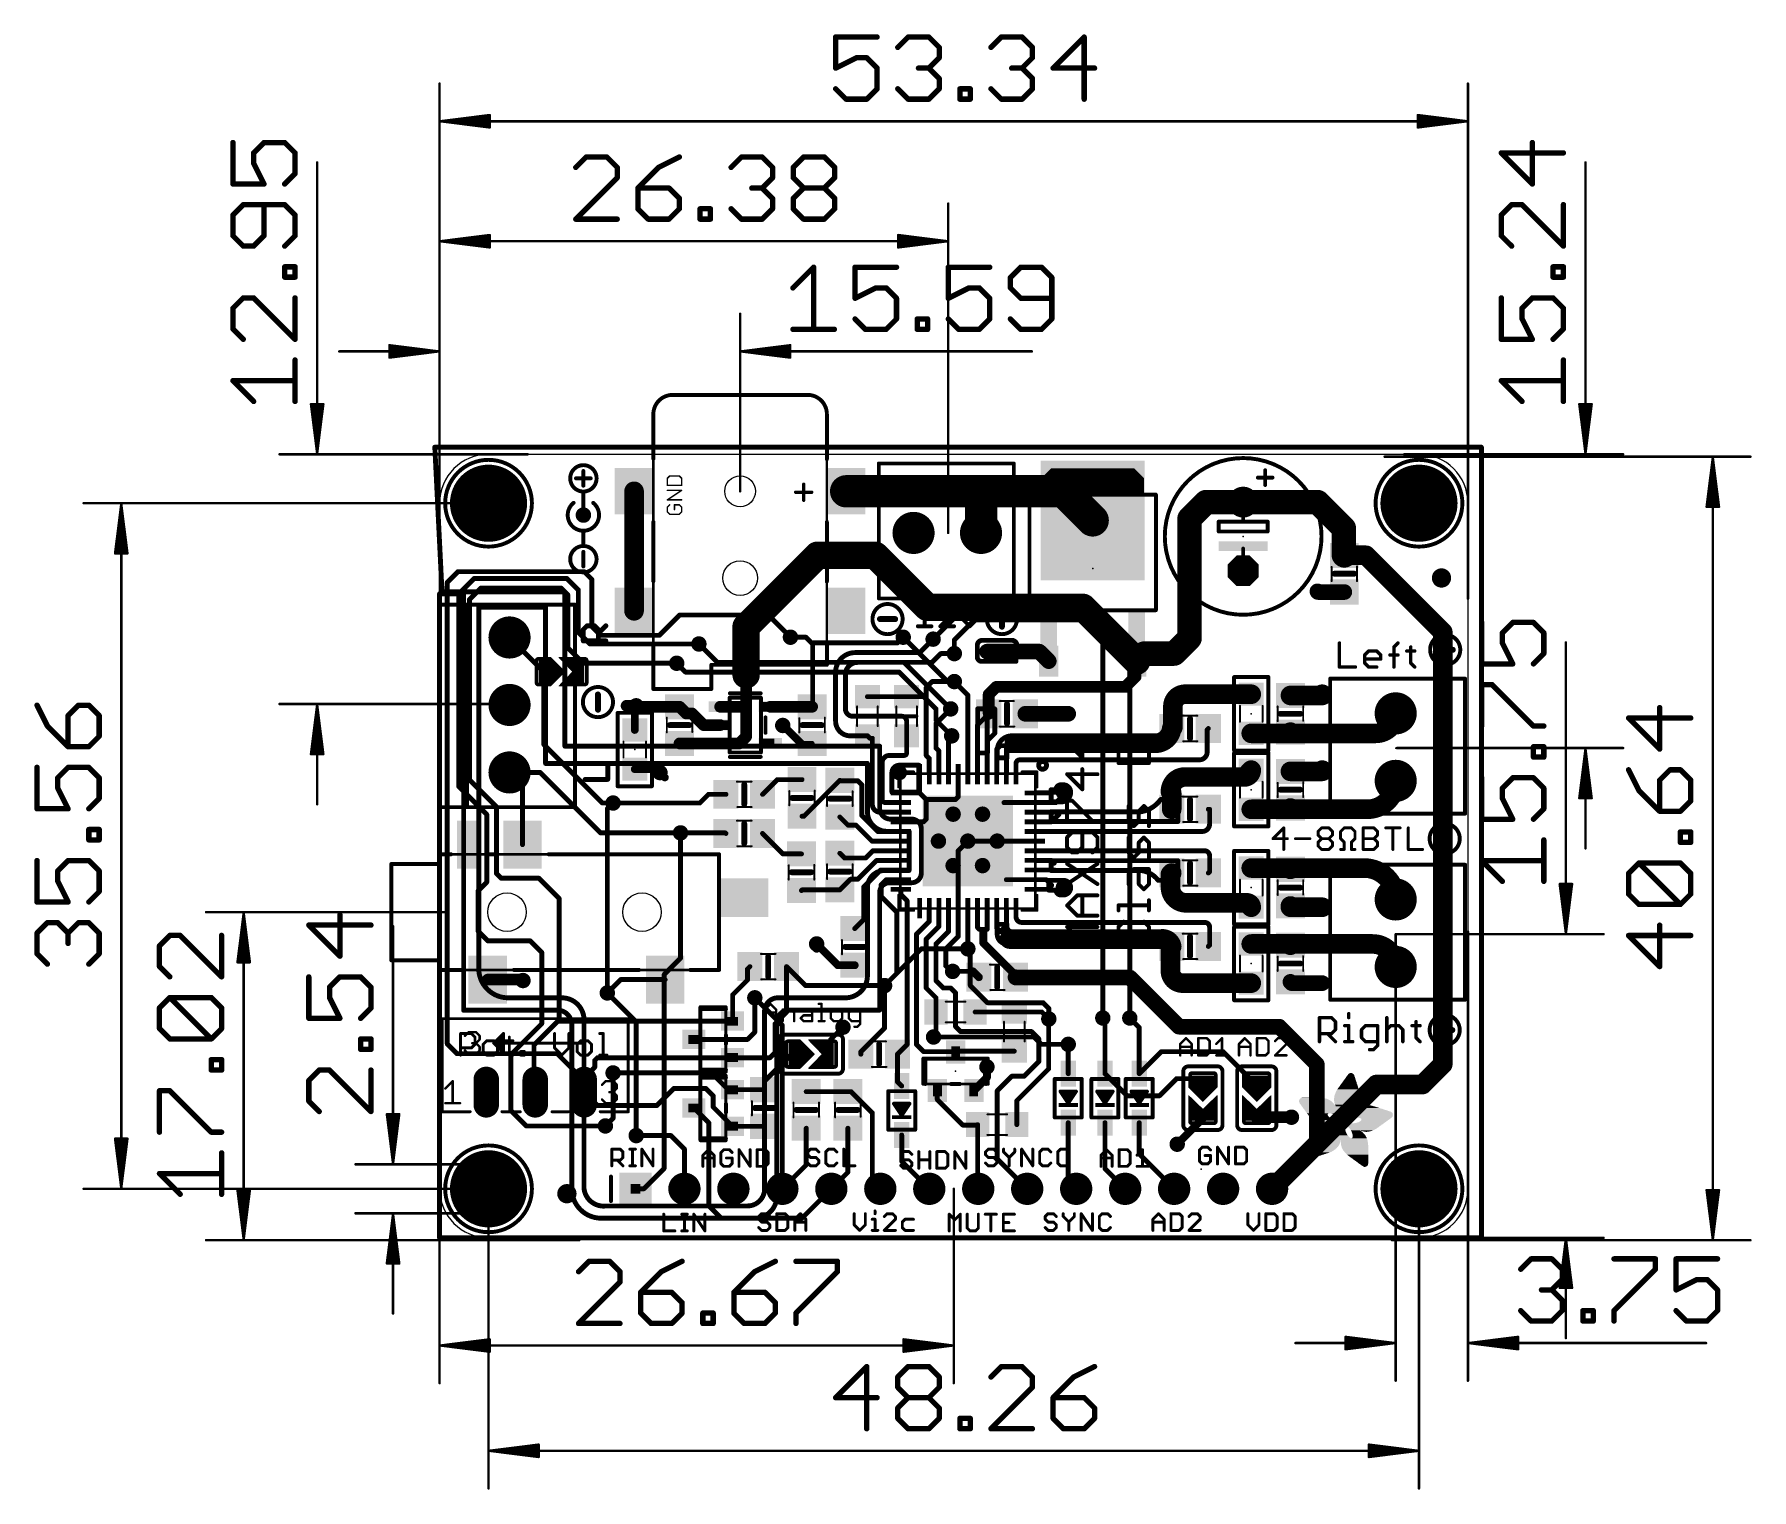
# Model space of a CAD drawing. Extents: x -21 to 68.1, y -13.1 to 62.4.
import ezdxf

# ---------------------------------------------------------------- set-up
doc = ezdxf.new("R2010")
doc.units = 0
for name, color, linetype in [('1', 12, 'CONTINUOUS'), ('16', 132, 'CONTINUOUS'), ('17', 110, 'CONTINUOUS'), ('18', 110, 'CONTINUOUS'), ('20', 53, 'CONTINUOUS'), ('21', 53, 'CONTINUOUS'), ('23', 53, 'CONTINUOUS'), ('24', 53, 'CONTINUOUS'), ('47', 253, 'CONTINUOUS'), ('51', 253, 'CONTINUOUS')]:
    doc.layers.add(name, color=color, linetype=linetype)

# ---------------------------------------------------------------- blocks, each defined once
blk = doc.blocks.new('RECT')
blk.add_solid([(-0.5, -0.5), (0.5, -0.5), (-0.5, 0.5), (0.5, 0.5)])
blk = doc.blocks.new('ROUNDP')
at = {"const_width": 0.5}
blk.add_lwpolyline([(0, -0.25, 1), (0, 0.25, 1), (0, -0.25)], format="xyb", dxfattribs=at)
blk = doc.blocks.new('OCTAGONP')
at = {"const_width": 0.5}
blk.add_lwpolyline([(-0.25, -0.1036), (-0.25, 0.1036), (-0.1036, 0.25), (0.1036, 0.25), (0.25, 0.1036), (0.25, -0.1036), (0.1036, -0.25), (-0.1036, -0.25), (-0.25, -0.1036), (-0.25, 0.1036)], dxfattribs=at)
blk = doc.blocks.new('PIE')
at = {"const_width": 0.5}
blk.add_lwpolyline([(0, -0.25, 1), (0, 0.25, 1), (0, -0.25)], format="xyb", dxfattribs=at)
blk = doc.blocks.new('SQUAREP')
blk.add_solid([(-0.5, -0.5), (0.5, -0.5), (-0.5, 0.5), (0.5, 0.5)])
blk = doc.blocks.new('RECT121920X243840R50')
at = {"const_width": 0.1905}
blk.add_lwpolyline([(0.2858, -0.5715), (0.2858, 0.5715, 0.4142), (0.1905, 0.6668), (-0.1905, 0.6668, 0.4142), (-0.2858, 0.5715), (-0.2858, -0.5715, 0.4142), (-0.1905, -0.6668), (0.1905, -0.6668, 0.4142)], format="xyb", close=True, dxfattribs=at)
blk.add_solid([(-0.2159, -0.5969), (0.2159, -0.5969), (-0.2159, 0.5969), (0.2159, 0.5969)])
blk = doc.blocks.new('LONGP100')
at = {"const_width": 1}
blk.add_lwpolyline([(-0.5, 0), (0.5, 0)], dxfattribs=at)
at = {"const_width": 0.5}
for points in [[(-0.5, 0.25, 1), (-0.5, -0.25)], [(0.5, -0.25, 1), (0.5, 0.25)]]:
    blk.add_lwpolyline(points, format="xyb", dxfattribs=at)
blk = doc.blocks.new('ROUNDV')
at = {"const_width": 0.5}
blk.add_lwpolyline([(0, -0.25, 1), (0, 0.25, 1), (0, -0.25)], format="xyb", dxfattribs=at)

msp = doc.modelspace()

# ---------------------------------------------------------------- linework, layer by layer
at = {"layer": '1'}
for points, const_width in [([(10.089, 36.758), (10.089, 38.719)], 1.016), ([(21.089, 38.719), (27.873, 38.719)], 1.6764), ([(27.873, 38.719), (32.367, 38.719)], 1.6764), ([(28.084, 38.508), (27.873, 38.719)], 1.6764), ([(28.084, 36.56), (28.084, 38.508)], 1.6764), ([(32.367, 38.719), (33.877, 37.209)], 1.6764), ([(39.757, 38.157), (38.9, 37.3)], 1.27), ([(41.681, 38.157), (39.757, 38.157)], 1.27), ([(41.681, 38.157), (45.543, 38.157)], 1.27), ([(45.543, 38.157), (46.9, 36.8)], 1.27), ([(38.9, 37.3), (38.9, 31.1)], 1.27), ([(46.9, 36.8), (46.9, 35.421)], 1.27), ([(10.089, 32.519), (10.089, 36.758)], 1.016), ([(10.089, 36.758), (10.16, 36.687)], 0.4064), ([(15.9, 31.7), (19.6, 35.4)], 1.4224), ([(19.6, 35.4), (22.6, 35.4)], 1.4224), ([(22.6, 35.4), (25.3, 32.7)], 1.4224), ([(46.9, 35.421), (46.927, 35.394)], 1.27), ([(46.933, 35.4), (46.927, 35.394)], 1.016), ([(48.05, 35.4), (46.933, 35.4)], 1.016), ([(48.65, 34.8), (48.05, 35.4)], 1.016), ([(1.8, 34.2), (1, 33.4)], 0.254), ([(6.6, 34.2), (1.8, 34.2)], 0.254), ([(7.2, 33.6), (6.6, 34.2)], 0.254), ([(46.927, 33.494), (45.57, 33.494)], 0.8128), ([(1, 33.4), (1, 23.4)], 0.254), ([(2.15, 33.7), (1.55, 33.1)], 0.254), ([(1.55, 33.1), (1.55, 23.75)], 0.254), ([(6.3, 33.7), (2.15, 33.7)], 0.254), ([(6.65, 33.35), (6.3, 33.7)], 0.254), ([(6.65, 30.6), (6.65, 33.35)], 0.254), ([(7.2, 31.4), (7.2, 33.6)], 0.254), ([(25.3, 32.7), (33.366, 32.7)], 1.4224), ([(33.366, 32.7), (36.157, 29.909)], 1.4224), ([(15.9, 29.2), (15.9, 31.7)], 1.4224), ([(5.4, 29.365), (3.629, 31.136)], 0.254), ([(7.8, 30.8), (7.2, 31.4)], 0.254), ([(18.2, 31.15), (19, 31.15)], 0.254), ([(19, 31.15), (19.35, 30.8)], 0.254), ([(24.05, 31.15), (23.761, 30.861)], 0.254), ([(24.903, 30.353), (25.6, 31.05)], 0.254), ([(38.9, 31.1), (38.1, 30.3)], 1.27), ([(7.45, 29.8), (6.65, 30.6)], 0.254), ([(13.45, 30.8), (7.8, 30.8)], 0.254), ([(19.411, 30.861), (19.35, 30.8)], 0.254), ([(19.35, 30.8), (19.35, 27.569)], 0.254), ([(23.761, 30.861), (19.411, 30.861)], 0.254), ([(21.558, 30.353), (24.903, 30.353)], 0.254), ([(25.545, 29.845), (26, 30.3)], 0.254), ([(26.7, 30.3), (26, 30.3)], 0.254), ([(27.892, 30.099), (27.892, 30.734)], 0.254), ([(31.1022, 30.4038), (28.4, 30.4038)], 0.8128), ([(28.146, 30.988), (29.686, 30.988)], 0.254), ([(29.94, 30.734), (29.894, 29.9)], 0.254), ([(31.597, 29.909), (31.1022, 30.4038)], 0.8128), ([(36.548, 30.3), (36.157, 29.909)], 1.27), ([(36.1, 29.852), (36.157, 29.909)], 1.016), ([(38.1, 30.3), (36.548, 30.3)], 1.27), ([(5.4, 25.6), (5.4, 29.365)], 0.254), ([(12.3, 29.8), (7.45, 29.8)], 0.254), ([(15.9, 27.592), (15.9, 29.2)], 0.6096), ([(20.542, 26.797), (20.542, 29.337)], 0.254), ([(21.685, 29.845), (25.545, 29.845)], 0.254), ([(29.894, 29.9), (28.146, 29.9)], 0.254), ([(35.573, 28.573), (36.1, 29.1)], 0.6096), ([(36.1, 29.1), (36.1, 29.852)], 0.6096), ([(21.05, 27.432), (21.05, 29.21)], 0.254), ([(25.241, 28.541), (25.55, 28.85)], 0.254), ([(25.241, 28.067), (25.241, 28.541)], 0.254), ([(25.55, 28.85), (26.7, 28.85)], 0.254), ([(27.4, 28.15), (26.7, 28.85)], 0.254), ([(28.482, 28.182), (28.873, 28.573)], 0.6096), ([(28.873, 28.573), (35.573, 28.573)], 0.6096), ([(42.1, 28.194), (38.671, 28.194)], 1.016), ([(44.132, 28.128), (45.783, 28.128)], 1.016), ([(45.783, 28.128), (45.783, 28.194)], 1.016), ([(10.256, 27.536), (10.2, 27.592)], 0.6096), ([(10.25, 27.542), (10.2, 27.592)], 0.6096), ([(10.125, 27.517), (10.2, 27.592)], 0.4064), ([(10.125, 26.341), (10.125, 27.517)], 0.4064), ([(12.448, 27.542), (10.25, 27.542)], 0.6096), ([(12.798, 27.192), (12.448, 27.542)], 0.6096), ([(14.5559, 27.542), (15.85, 27.542)], 0.6096), ([(15.85, 27.542), (15.9, 27.592)], 0.6096), ([(15.9, 27.592), (15.9, 25.992)], 0.6096), ([(17.1561, 27.542), (19.323, 27.542)], 0.6096), ([(19.35, 27.569), (19.323, 27.542)], 0.254), ([(22.193, 28.067), (24.225, 28.067)], 0.254), ([(24.225, 28.067), (25.241, 28.067)], 0.254), ([(25.241, 25.019), (25.241, 28.067)], 0.254), ([(27.4, 24.049), (27.4, 28.15)], 0.254), ([(28.482, 27.178), (28.482, 28.182)], 0.6096), ([(38.036, 27.559), (38.036, 26.477)], 1.016), ([(13.1, 27.192), (12.798, 27.192)], 0.6096), ([(13.7, 26.592), (13.1, 27.192)], 0.6096), ([(14.5559, 26.592), (13.7, 26.592)], 0.6096), ([(17.8, 26.572), (17.82, 26.572)], 0.4064), ([(17.82, 26.572), (18.75, 25.642)], 0.4064), ([(23.971, 27.051), (21.431, 27.051)], 0.254), ([(24.225, 26.035), (24.225, 26.797)], 0.254), ([(25.749, 26.67), (26.511, 27.432)], 0.254), ([(25.749, 25.4), (25.749, 26.67)], 0.254), ([(27.9, 26.596), (28.482, 27.178)], 0.254), ([(27.9, 24.049), (27.9, 26.596)], 0.254), ([(28.797, 27.432), (27.908, 27.432)], 0.254), ([(27.908, 27.432), (27.908, 25.146)], 0.254), ([(28.4, 27.096), (28.482, 27.178)], 0.254), ([(28.4, 24.049), (28.4, 27.096)], 0.254), ([(28.797, 26.162), (28.797, 27.432)], 0.254), ([(30.382, 27.178), (32.607, 27.178)], 0.8128), ([(38.036, 26.477), (37.975, 26.416)], 1.016), ([(44.132, 26.162), (44.132, 26.228)], 1.016), ([(14.5559, 25.642), (12.448, 25.642)], 0.6096), ([(14.5559, 25.642), (15.55, 25.642)], 0.6096), ([(15.9, 25.992), (15.55, 25.642)], 0.6096), ([(22.193, 26.035), (21.304, 26.035)], 0.254), ([(22.32, 25.908), (22.193, 26.035)], 0.254), ([(22.447, 25.908), (22.32, 25.908)], 0.254), ([(22.447, 22.479), (22.447, 25.908)], 0.254), ([(24.225, 25.146), (24.225, 26.035)], 0.254), ([(26.4, 25.8732), (26.5618, 26.035)], 0.254), ([(26.4, 24.049), (26.4, 25.8732)], 0.254), ([(28.416, 25.781), (28.797, 26.162)], 0.254), ([(28.416, 25.146), (28.416, 25.781)], 0.254), ([(37.02, 25.654), (29.813, 25.654)], 1.016), ([(29.686, 26.035), (29.813, 26.035)], 0.254), ([(29.813, 26.035), (29.813, 25.273)], 0.254), ([(39.814, 26.355), (39.875, 26.416)], 0.254), ([(39.814, 25.1968), (39.814, 26.355)], 0.254), ([(42.1, 26.162), (44.132, 26.162)], 1.016), ([(48.555, 26.162), (44.132, 26.162)], 1.016), ([(8.45, 22.55), (5.4, 25.6)], 0.254), ([(19.323, 25.642), (18.75, 25.642)], 0.254), ([(23.336, 25.019), (24.098, 25.019)], 0.254), ([(25.4, 24.86), (25.241, 25.019)], 0.254), ([(25.4, 24.049), (25.4, 24.86)], 0.254), ([(25.9, 25.249), (25.749, 25.4)], 0.254), ([(25.9, 24.049), (25.9, 25.249)], 0.254), ([(27.908, 25.146), (28.416, 25.146)], 0.254), ([(29.083, 25.527), (28.9, 25.344)], 0.254), ([(28.9, 24.049), (28.9, 25.344)], 0.254), ([(28.924, 24.892), (28.924, 25.273)], 0.254), ([(29.432, 24.892), (28.924, 24.892)], 0.254), ([(29.337, 25.527), (29.083, 25.527)], 0.254), ([(29.4, 25.464), (29.337, 25.527)], 0.254), ([(29.4, 24.049), (29.4, 25.464)], 0.254), ([(29.432, 25.146), (29.432, 24.892)], 0.254), ([(29.813, 25.273), (29.559, 25.273)], 0.254), ([(3.629, 24.136), (5.214, 24.136)], 0.254), ([(4.3, 23.465), (3.629, 24.136)], 0.254), ([(5.214, 24.136), (8.35, 21)], 0.254), ([(10.125, 24.309), (11.251, 24.309)], 0.4064), ([(11.251, 24.309), (11.43, 24.13)], 0.4064), ([(22.955, 22.733), (22.955, 24.638)], 0.254), ([(23.463, 23.114), (23.463, 24.13)], 0.254), ([(23.844, 24.511), (24.86, 24.511)], 0.254), ([(24.86, 24.511), (24.86, 23.114)], 0.254), ([(24.9, 24.049), (24.9, 23.074)], 0.254), ([(26.9, 24.049), (26.9, 22.868)], 0.254), ([(29.9, 24.049), (29.9, 24.598)], 0.254), ([(30.0924, 24.7904), (39.4076, 24.7904)], 0.254), ([(38.671, 23.9014), (41.7444, 23.9014)], 1.016), ([(44.132, 24.191), (45.783, 24.191)], 1.016), ([(45.783, 24.191), (45.783, 24.257)], 1.016), ([(1, 23.4), (2.45, 21.95)], 0.254), ([(1.55, 23.75), (2.95, 22.35)], 0.254), ([(4.3, 20.391), (4.3, 23.465)], 0.254), ([(17.517, 23.764), (16.753, 23)], 0.254), ([(18.8, 23.764), (17.517, 23.764)], 0.254), ([(18.899, 21.864), (20.761, 23.726)], 0.254), ([(20.787, 23.7), (20.761, 23.726)], 0.254), ([(21.7, 23.7), (20.787, 23.7)], 0.254), ([(21.9, 23.5), (21.7, 23.7)], 0.254), ([(21.9, 21.9), (21.9, 23.5)], 0.254), ([(24.86, 23.114), (23.463, 23.114)], 0.254), ([(23.925, 23.074), (24.82, 23.074)], 0.254), ([(24.82, 23.074), (24.86, 23.114)], 0.254), ([(24.9, 23.074), (25.241, 22.733)], 0.254), ([(30.875, 23.074), (31.71, 23.074)], 0.254), ([(31.71, 23.074), (31.75, 23.114)], 0.254), ([(31.972, 23.241), (31.718, 23.241)], 0.254), ([(31.718, 23.241), (31.718, 22.606)], 0.254), ([(31.75, 23.114), (32.353, 23.114)], 0.254), ([(32.353, 23.495), (32.226, 23.495)], 0.254), ([(32.385, 22.987), (32.385, 23.114)], 0.254), ([(37.909, 23.1394), (37.975, 23.0734)], 1.016), ([(37.975, 23.0734), (37.975, 22.225)], 1.016), ([(2.95, 22.35), (2.95, 18.9)], 0.254), ([(8.45, 22.55), (9, 22.55)], 0.254), ([(9, 22.55), (13.5, 22.55)], 0.254), ([(13.5, 22.55), (13.95, 23)], 0.254), ([(13.95, 23), (14.853, 23)], 0.254), ([(23.925, 22.574), (23.114, 22.574)], 0.254), ([(25.241, 22.733), (25.241, 21.717)], 0.254), ([(26.765, 22.733), (25.241, 22.733)], 0.254), ([(26.9, 22.868), (26.765, 22.733)], 0.254), ([(30.875, 22.574), (29.273, 22.574)], 0.254), ([(30.875, 22.574), (31.972, 22.574)], 0.254), ([(31.718, 22.606), (32.226, 22.606)], 0.254), ([(31.972, 22.574), (32.385, 22.987)], 0.254), ([(37.401, 22.733), (38.29, 22.733)], 0.254), ([(38.29, 22.733), (38.29, 21.59)], 0.254), ([(39.941, 22.225), (39.875, 22.225)], 0.254), ([(39.941, 21.463), (39.941, 22.225)], 0.254), ([(42.1, 22.225), (44.132, 22.225)], 1.016), ([(44.132, 22.225), (44.132, 22.291)], 1.016), ([(48.118, 22.225), (44.132, 22.225)], 1.016), ([(2.45, 21.95), (2.45, 18.45)], 0.254), ([(18.8, 21.864), (18.899, 21.864)], 0.254), ([(21.187, 21.4), (20.761, 21.826)], 0.254), ([(21.6, 21.4), (21.187, 21.4)], 0.254), ([(22.426, 20.574), (21.6, 21.4)], 0.254), ([(22.726, 21.074), (21.9, 21.9)], 0.254), ([(23.925, 22.074), (22.852, 22.074)], 0.254), ([(23.925, 21.574), (25.098, 21.574)], 0.254), ([(25.098, 21.574), (25.241, 21.717)], 0.254), ([(30.875, 22.074), (32.028, 22.074)], 0.254), ([(30.875, 21.574), (31.734, 21.574)], 0.254), ([(31.718, 22.098), (36.385, 22.098)], 0.254), ([(31.718, 21.59), (31.718, 22.098)], 0.254), ([(38.29, 21.59), (31.718, 21.59)], 0.254), ([(31.734, 21.574), (32.131, 21.971)], 0.254), ([(32.028, 22.074), (32.131, 21.971)], 0.254), ([(8.35, 21), (12.5, 21)], 0.254), ([(12.5, 21), (14.824, 21)], 0.254), ([(14.824, 21), (14.853, 20.971)], 0.254), ([(17.814, 19.91), (16.753, 20.971)], 0.254), ([(23.925, 20.574), (22.426, 20.574)], 0.254), ([(23.925, 21.074), (22.726, 21.074)], 0.254), ([(26.9, 20.074), (27.4, 20.574)], 0.254), ([(27.4, 20.574), (30.875, 20.574)], 0.254), ([(30.875, 21.074), (39.552, 21.074)], 0.254), ([(18.771, 19.91), (17.814, 19.91)], 0.254), ([(21.004, 19.7), (20.761, 19.943)], 0.254), ([(22.1, 19.7), (21.004, 19.7)], 0.254), ([(22.674, 19.574), (21.7, 18.6)], 0.254), ([(22.474, 20.074), (22.1, 19.7)], 0.254), ([(23.925, 20.074), (22.474, 20.074)], 0.254), ([(23.925, 19.574), (22.674, 19.574)], 0.254), ([(26.9, 17.099), (26.9, 20.074)], 0.254), ([(30.875, 20.074), (39.679, 20.074)], 0.254), ([(30.875, 19.574), (31.734, 19.574)], 0.254), ([(31.718, 19.558), (38.29, 19.558)], 0.254), ([(31.718, 19.05), (31.718, 19.558)], 0.254), ([(31.734, 19.574), (31.877, 19.431)], 0.254), ([(38.29, 19.558), (38.29, 18.542)], 0.254), ([(39.941, 19.812), (39.941, 18.989)], 0.254), ([(42.1, 19.177), (44.132, 19.177)], 1.016), ([(47.964, 19.177), (44.132, 19.177)], 1.016), ([(44.132, 19.177), (44.132, 19.111)], 1.016), ([(2.95, 18.9), (3.2, 18.65)], 0.254), ([(3.2, 18.65), (5.15, 18.65)], 0.254), ([(5.15, 18.65), (6.2, 17.6)], 0.254), ([(21.318, 18.6), (20.761, 18.043)], 0.254), ([(21.7, 18.6), (21.318, 18.6)], 0.254), ([(22.874, 19.074), (22, 18.2)], 0.254), ([(23.925, 19.074), (22.874, 19.074)], 0.254), ([(30.875, 19.074), (31.901, 19.074)], 0.254), ([(36.385, 19.05), (31.718, 19.05)], 0.254), ([(37.909, 18.857), (37.975, 18.923)], 1.016), ([(37.909, 18.1356), (37.909, 18.857)], 1.016), ([(39.941, 18.989), (39.875, 18.923)], 0.254), ([(2.45, 18.45), (2, 18)], 0.254), ([(2, 18), (2, 15.9)], 0.254), ([(18.804, 18.043), (18.771, 18.01)], 0.254), ([(20.761, 18.043), (18.804, 18.043)], 0.254), ([(22, 18.2), (22, 16.505)], 0.254), ([(23.174, 18.574), (22.9, 18.3)], 0.254), ([(22.9, 18.3), (22.9, 17.708)], 0.254), ([(22.9, 17.708), (23.717, 16.891)], 0.254), ([(23.925, 18.574), (23.174, 18.574)], 0.254), ([(23.925, 18.074), (23.925, 17.8006)], 0.254), ([(23.925, 17.8006), (24.2504, 17.4752)], 0.254), ([(30.875, 18.574), (29.4, 18.574)], 0.254), ([(30.875, 18.574), (31.464, 18.574)], 0.254), ([(30.875, 18.074), (31.536, 18.074)], 0.254), ([(31.464, 18.574), (31.75, 18.288)], 0.254), ([(31.536, 18.074), (31.75, 18.288)], 0.254), ([(31.591, 18.542), (32.353, 18.542)], 0.254), ([(31.591, 18.034), (31.591, 18.542)], 0.254), ([(31.972, 18.034), (31.591, 18.034)], 0.254), ([(32.353, 17.78), (32.226, 17.78)], 0.254), ([(38.29, 18.542), (37.274, 18.542)], 0.254), ([(38.798, 17.3736), (41.8714, 17.3736)], 1.016), ([(6.2, 17.6), (6.2, 11.337)], 0.254), ([(23.717, 16.891), (23.717, 13.716)], 0.254), ([(24.2504, 10.0244), (24.2504, 17.4752)], 0.254), ([(25.4, 17.099), (25.4, 16.415)], 0.254), ([(25.9, 17.099), (25.9, 16.153)], 0.254), ([(26.4, 17.099), (26.4, 15.891)], 0.254), ([(26.9, 17.099), (26.9, 15.629)], 0.254), ([(27.4, 17.099), (27.4, 14.986)], 0.254), ([(27.9, 17.099), (27.9, 16.1)], 0.254), ([(28.4, 17.099), (28.4, 16)], 0.254), ([(28.9, 17.099), (28.9, 16.058)], 0.254), ([(29.4, 17.099), (29.4, 16.192)], 0.254), ([(29.9, 17.099), (29.9, 16.6516)], 0.254), ([(44.132, 17.145), (44.132, 17.211)], 1.016), ([(45.783, 17.145), (44.132, 17.145)], 1.016), ([(22, 16.505), (21.5326, 16.0376)], 0.254), ([(25.4, 16.415), (24.733, 15.748)], 0.254), ([(25.9, 16.153), (25.241, 15.494)], 0.254), ([(27.9, 16.1), (28, 16)], 0.254), ([(28, 16), (28.2, 16)], 0.254), ([(28.2, 15.3), (28.2, 15.9)], 0.4064), ([(28.2, 16), (28.4, 16)], 0.254), ([(28.2, 15.9), (28.2, 16)], 0.254), ([(28.9, 16.058), (29.083, 15.875)], 0.254), ([(28.924, 16.256), (29.432, 16.256)], 0.254), ([(28.924, 15.748), (28.924, 16.256)], 0.254), ([(29.4, 16.192), (29.083, 15.875)], 0.254), ([(29.432, 16.256), (29.432, 16.129)], 0.254), ([(30.194, 16.3576), (39.687, 16.3576)], 0.254), ([(39.941, 16.1036), (39.941, 15.179)], 0.254), ([(2, 15.9), (2.5, 15.4)], 0.254), ([(2.5, 15.4), (4.7, 15.4)], 0.254), ([(4.7, 15.4), (5.3, 14.8)], 0.254), ([(20.6604, 14.1376), (19.558, 15.24)], 0.4064), ([(24.733, 15.748), (24.733, 10.033)], 0.254), ([(25.241, 15.494), (25.241, 12.954)], 0.254), ([(26.4, 15.891), (25.749, 15.24)], 0.254), ([(25.749, 15.24), (25.749, 13.335)], 0.254), ([(26.9, 15.629), (26.257, 14.986)], 0.254), ([(29.874, 13.626), (28.2, 15.3)], 0.4064), ([(37.401, 15.494), (29.559, 15.494)], 1.016), ([(29.686, 15.24), (29.432, 15.24)], 0.254), ([(29.686, 15.875), (29.686, 15.24)], 0.254), ([(37.909, 15.047), (37.975, 15.113)], 1.016), ([(37.909, 13.843), (37.909, 15.047)], 1.016), ([(39.941, 15.179), (39.875, 15.113)], 0.254), ([(42.1, 15.24), (44.132, 15.24)], 1.016), ([(48.401, 15.24), (44.132, 15.24)], 1.016), ([(44.132, 15.24), (44.132, 15.174)], 1.016), ([(5.3, 14.8), (5.3, 11.1)], 0.254), ([(21.5326, 14.1376), (20.6604, 14.1376)], 0.4064), ([(26.257, 14.986), (26.257, 14.097)], 0.254), ([(2.5, 13.391), (4.326, 13.391)], 0.6096), ([(4.326, 13.391), (4.326, 13.343)], 0.6096), ([(9.391, 13.391), (8.7, 12.7)], 0.254), ([(11.7, 13.391), (9.391, 13.391)], 0.254), ([(15.969, 13.369), (15.2, 12.6)], 0.254), ([(15.969, 13.939), (16.095, 14.065)], 0.254), ([(15.969, 13.369), (15.969, 13.939)], 0.254), ([(17.995, 11.695), (17.995, 14.065)], 0.254), ([(17.995, 14.065), (18.979, 13.081)], 0.254), ([(23.717, 13.716), (23.082, 13.081)], 0.254), ([(25.749, 13.335), (26.13, 12.954)], 0.254), ([(26.5364, 13.8176), (26.257, 14.097)], 0.254), ([(26.6126, 13.8176), (26.5364, 13.8176)], 0.254), ([(26.6126, 13.8176), (27.6032, 13.8176)], 0.254), ([(27.6032, 13.8176), (27.6692, 13.8176)], 0.4064), ([(27.6692, 13.8176), (27.974, 13.5128)], 0.4064), ([(29.8868, 13.5), (29.874, 13.5128)], 0.8128), ([(29.8868, 13.5), (35.8, 13.5)], 0.8128), ([(29.874, 13.5128), (29.874, 13.626)], 0.4064), ([(35.8, 13.5), (38.35, 10.95)], 0.8128), ([(42.1, 13.208), (38.544, 13.208)], 1.016), ([(44.132, 13.274), (44.198, 13.208)], 0.8128), ([(44.198, 13.208), (45.783, 13.208)], 0.8128), ([(15.2, 12.6), (15.2, 11.245)], 0.254), ([(16.351, 10.668), (16.351, 12.446)], 0.254), ([(18.979, 13.081), (23.082, 13.081)], 0.254), ([(23.082, 13.081), (23.082, 10.882)], 0.254), ([(25.241, 12.954), (25.749, 12.446)], 0.254), ([(25.749, 12.446), (25.749, 11.711)], 0.254), ([(26.13, 12.954), (26.511, 12.954)], 0.254), ([(26.511, 12.954), (26.765, 12.7)], 0.254), ([(26.765, 12.7), (26.765, 10.949)], 0.254), ([(17.4, 11.1), (17.995, 11.695)], 0.254), ([(25.749, 11.711), (25.749, 10.541)], 0.254), ([(27.781, 11.711), (29.813, 11.711)], 0.254), ([(29.813, 11.711), (31.239, 11.711)], 0.254), ([(31.239, 11.711), (31.6, 11.35)], 0.254), ([(5.3, 11.1), (3.7, 9.5)], 0.254), ([(6.137, 11.237), (4.9, 10)], 0.254), ([(6.3, 11.237), (6.137, 11.237)], 0.254), ([(6.2, 11.337), (6.3, 11.237)], 0.254), ([(15.192, 11.237), (6.3, 11.237)], 0.254), ([(15.2, 11.245), (15.192, 11.237)], 0.254), ([(15.97, 10.287), (16.351, 10.668)], 0.254), ([(17.4, 9.6), (17.4, 11.1)], 0.254), ([(20.288, 10.287), (20.923, 10.922)], 0.254), ([(23.082, 10.882), (21.851, 9.651)], 0.254), ([(27.019, 10.695), (26.765, 10.949)], 0.254), ([(27.019, 10.695), (30.702, 10.695)], 0.254), ([(30.702, 10.695), (31.083, 10.314)], 0.254), ([(31.591, 11.341), (31.6, 11.35)], 0.254), ([(31.591, 8.763), (31.591, 11.341)], 0.254), ([(34.4, 11.4), (34.512, 11.4)], 0.254), ([(34.512, 11.4), (34.512, 8.509)], 0.254), ([(36.29, 10.91), (35.8, 11.4)], 0.254), ([(36.29, 8.509), (36.29, 10.91)], 0.254), ([(38.35, 10.95), (43.55, 10.95)], 0.8128), ([(45.5, 9), (43.55, 10.95)], 0.8128), ([(4.9, 10), (4.9, 7.616)], 0.254), ([(13.192, 10.287), (15.97, 10.287)], 0.254), ([(18.129, 10.2616), (18.7005, 10.2616)], 0.0508), ([(18.129, 8.7884), (18.129, 10.2616)], 0.0508), ([(18.129, 10.2108), (18.7513, 10.2108)], 0.0508), ([(18.129, 10.16), (18.8021, 10.16)], 0.0508), ([(18.129, 10.1092), (18.8529, 10.1092)], 0.0508), ([(18.129, 10.0584), (18.9037, 10.0584)], 0.0508), ([(18.129, 10.0076), (18.9545, 10.0076)], 0.0508), ([(18.129, 9.9568), (19.0053, 9.9568)], 0.0508), ([(18.129, 9.906), (19.0561, 9.906)], 0.0508), ([(18.129, 9.8552), (19.1069, 9.8552)], 0.0508), ([(18.129, 9.8044), (19.1577, 9.8044)], 0.0508), ([(18.7005, 10.2616), (19.4371, 9.525)], 0.0508), ([(19.145, 10.2616), (19.8562, 9.525)], 0.0508), ([(20.415, 10.2616), (19.145, 10.2616)], 0.0508), ([(19.194, 10.2108), (20.415, 10.2108)], 0.0508), ([(19.2431, 10.16), (20.415, 10.16)], 0.0508), ([(19.2921, 10.1092), (20.415, 10.1092)], 0.0508), ([(19.3412, 10.0584), (20.415, 10.0584)], 0.0508), ([(19.3902, 10.0076), (20.415, 10.0076)], 0.0508), ([(19.4393, 9.9568), (20.415, 9.9568)], 0.0508), ([(19.4883, 9.906), (20.415, 9.906)], 0.0508), ([(19.5374, 9.8552), (20.415, 9.8552)], 0.0508), ([(19.5864, 9.8044), (20.415, 9.8044)], 0.0508), ([(20.288, 9.525), (20.288, 10.287)], 0.254), ([(20.415, 8.7884), (20.415, 10.2616)], 0.0508), ([(24.2504, 10.0244), (23.751, 9.525)], 0.254), ([(24.733, 10.033), (25.114, 9.652)], 0.254), ([(25.749, 10.541), (25.622, 10.414)], 0.254), ([(26.808, 9.679), (26.765, 9.636)], 0.254), ([(29.813, 9.679), (26.808, 9.679)], 0.254), ([(31.083, 10.314), (31.083, 9.144)], 0.254), ([(32.607, 10.033), (32.607, 8.509)], 0.254), ([(3.7, 9.5), (3.7, 6.6)], 0.254), ([(8.05, 8.85), (7.425, 8.225)], 0.254), ([(8.187, 9.337), (8.05, 9.2)], 0.254), ([(8.05, 9.2), (8.05, 8.85)], 0.254), ([(15.192, 9.337), (8.187, 9.337)], 0.254), ([(15.192, 9.337), (17.137, 9.337)], 0.254), ([(16.859, 8.128), (18.256, 9.525)], 0.254), ([(17.137, 9.337), (17.4, 9.6)], 0.254), ([(18.129, 9.7536), (19.2085, 9.7536)], 0.0508), ([(18.129, 9.7028), (19.2593, 9.7028)], 0.0508), ([(18.129, 9.652), (19.3101, 9.652)], 0.0508), ([(18.129, 9.6012), (19.3609, 9.6012)], 0.0508), ([(18.129, 9.5504), (19.4117, 9.5504)], 0.0508), ([(18.129, 9.4996), (19.4117, 9.4996)], 0.0508), ([(18.129, 9.4488), (19.3609, 9.4488)], 0.0508), ([(18.129, 9.398), (19.3101, 9.398)], 0.0508), ([(18.129, 9.3472), (19.2593, 9.3472)], 0.0508), ([(18.129, 9.2964), (19.2085, 9.2964)], 0.0508), ([(18.129, 9.2456), (19.1577, 9.2456)], 0.0508), ([(18.129, 9.1948), (19.1069, 9.1948)], 0.0508), ([(18.129, 9.144), (19.0561, 9.144)], 0.0508), ([(18.129, 9.0932), (19.0053, 9.0932)], 0.0508), ([(18.129, 9.0424), (18.9545, 9.0424)], 0.0508), ([(18.129, 8.9916), (18.9037, 8.9916)], 0.0508), ([(18.129, 8.9408), (18.8529, 8.9408)], 0.0508), ([(18.129, 8.89), (18.8021, 8.89)], 0.0508), ([(19.4371, 9.525), (18.7005, 8.7884)], 0.0508), ([(19.8562, 9.525), (19.145, 8.7884)], 0.0508), ([(19.2431, 8.89), (20.415, 8.89)], 0.0508), ([(19.2921, 8.9408), (20.415, 8.9408)], 0.0508), ([(19.3412, 8.9916), (20.415, 8.9916)], 0.0508), ([(19.3902, 9.0424), (20.415, 9.0424)], 0.0508), ([(19.4393, 9.0932), (20.415, 9.0932)], 0.0508), ([(19.4883, 9.144), (20.415, 9.144)], 0.0508), ([(19.5374, 9.1948), (20.415, 9.1948)], 0.0508), ([(19.5864, 9.2456), (20.415, 9.2456)], 0.0508), ([(19.6355, 9.7536), (20.415, 9.7536)], 0.0508), ([(19.6355, 9.2964), (20.415, 9.2964)], 0.0508), ([(19.6845, 9.7028), (20.415, 9.7028)], 0.0508), ([(19.6845, 9.3472), (20.415, 9.3472)], 0.0508), ([(19.7336, 9.652), (20.415, 9.652)], 0.0508), ([(19.7336, 9.398), (20.415, 9.398)], 0.0508), ([(19.7826, 9.6012), (20.415, 9.6012)], 0.0508), ([(19.7826, 9.4488), (20.415, 9.4488)], 0.0508), ([(19.8317, 9.5504), (20.415, 9.5504)], 0.0508), ([(19.8317, 9.4996), (20.415, 9.4996)], 0.0508), ([(21.851, 9.651), (21.851, 9.525)], 0.254), ([(23.751, 8.094), (23.751, 9.525)], 0.254), ([(25.114, 9.652), (26.749, 9.652)], 0.254), ([(26.749, 9.652), (26.765, 9.636)], 0.254), ([(28.3906, 8.8646), (28.3906, 8.3116)], 0.4064), ([(31.083, 9.144), (30.321, 8.382)], 0.254), ([(36.29, 8.509), (37.433, 9.652)], 0.254), ([(37.433, 9.652), (40.64, 9.652)], 0.254), ([(40.64, 9.652), (42.037, 8.255)], 0.254), ([(45.5, 9), (45.5, 4.86)], 0.8128), ([(7.425, 8.225), (7.425, 7.631)], 0.254), ([(14.1, 8.55), (9, 8.55)], 0.254), ([(14.969, 7.681), (14.1, 8.55)], 0.254), ([(16.859, 7.681), (16.859, 8.128)], 0.254), ([(18.129, 8.8392), (18.7513, 8.8392)], 0.0508), ([(18.7005, 8.7884), (18.129, 8.7884)], 0.0508), ([(18.129, 8.7884), (18.7005, 8.7884)], 0.0508), ([(19.145, 8.7884), (20.415, 8.7884)], 0.0508), ([(19.145, 8.7884), (20.415, 8.7884)], 0.0508), ([(19.1941, 8.8392), (20.415, 8.8392)], 0.0508), ([(23.971, 7.874), (23.751, 8.094)], 0.254), ([(28.3906, 8.3116), (27.715, 7.636)], 0.4064), ([(29.686, 8.382), (28.924, 7.62)], 0.254), ([(30.321, 8.382), (29.686, 8.382)], 0.254), ([(29.94, 7.112), (31.591, 8.763)], 0.254), ([(34.512, 8.509), (35.655, 7.366)], 0.254), ([(37.338, 7.366), (38.227, 8.255)], 0.254), ([(38.227, 8.255), (39.592, 8.255)], 0.254), ([(38.8554, 7.8105), (38.8554, 8.382)], 0.0508), ([(38.8554, 8.382), (40.3286, 8.382)], 0.0508), ([(38.8554, 8.3312), (40.3286, 8.3312)], 0.0508), ([(38.8554, 8.2804), (40.3286, 8.2804)], 0.0508), ([(38.8554, 8.2296), (40.3286, 8.2296)], 0.0508), ([(38.8554, 8.1788), (40.3286, 8.1788)], 0.0508), ([(38.8554, 8.128), (40.3286, 8.128)], 0.0508), ([(38.8554, 8.0772), (40.3286, 8.0772)], 0.0508), ([(38.8554, 8.0264), (40.3286, 8.0264)], 0.0508), ([(40.3286, 8.382), (40.3286, 7.8105)], 0.0508), ([(41.6494, 7.8105), (41.6494, 8.382)], 0.0508), ([(41.6494, 8.382), (43.1226, 8.382)], 0.0508), ([(41.6494, 8.3312), (43.1226, 8.3312)], 0.0508), ([(41.6494, 8.2804), (43.1226, 8.2804)], 0.0508), ([(41.6494, 8.2296), (43.1226, 8.2296)], 0.0508), ([(41.6494, 8.1788), (43.1226, 8.1788)], 0.0508), ([(41.6494, 8.128), (43.1226, 8.128)], 0.0508), ([(41.6494, 8.0772), (43.1226, 8.0772)], 0.0508), ([(41.6494, 8.0264), (43.1226, 8.0264)], 0.0508), ([(42.037, 8.255), (42.386, 8.255)], 0.254), ([(43.1226, 8.382), (43.1226, 7.8105)], 0.0508), ([(4.9, 7.616), (4.962, 7.554)], 0.254), ([(7.425, 7.631), (7.502, 7.554)], 0.254), ([(7.493, 7.563), (7.502, 7.554)], 0.254), ([(7.493, 7.545), (7.502, 7.554)], 0.254), ([(8.198, 6.858), (7.502, 7.554)], 0.254), ([(12.16, 7.747), (11.271, 6.858)], 0.254), ([(13.811, 7.747), (12.16, 7.747)], 0.254), ([(14.192, 7.366), (13.811, 7.747)], 0.254), ([(14.192, 6.781), (14.192, 7.366)], 0.254), ([(15.192, 7.681), (14.969, 7.681)], 0.254), ([(15.192, 7.681), (16.859, 7.681)], 0.254), ([(21.177, 7.581), (19.018, 7.581)], 0.254), ([(21.343, 7.581), (21.177, 7.581)], 0.254), ([(22.447, 6.477), (21.343, 7.581)], 0.254), ([(25.815, 7.636), (25.815, 7.173)], 0.254), ([(25.815, 7.173), (27.146, 5.842)], 0.254), ([(28.924, 7.62), (28.924, 4.096)], 0.254), ([(29.94, 5.869), (29.94, 7.112)], 0.254), ([(35.655, 7.366), (37.338, 7.366)], 0.254), ([(38.8554, 7.9756), (40.3286, 7.9756)], 0.0508), ([(38.8554, 7.9248), (40.3286, 7.9248)], 0.0508), ([(38.8554, 7.874), (40.3286, 7.874)], 0.0508), ([(38.8554, 7.8232), (40.3286, 7.8232)], 0.0508), ([(39.592, 7.0739), (38.8554, 7.8105)], 0.0508), ([(39.592, 6.6548), (38.8554, 7.366)], 0.0508), ([(38.8554, 7.366), (38.8554, 6.096)], 0.0508), ([(38.8554, 7.3152), (38.908, 7.3152)], 0.0508), ([(38.8554, 7.2644), (38.9606, 7.2644)], 0.0508), ([(38.8554, 7.2136), (39.0132, 7.2136)], 0.0508), ([(38.8554, 7.1628), (39.0659, 7.1628)], 0.0508), ([(38.8554, 7.112), (39.1185, 7.112)], 0.0508), ([(38.8935, 7.7724), (40.2905, 7.7724)], 0.0508), ([(38.9443, 7.7216), (40.2397, 7.7216)], 0.0508), ([(38.9951, 7.6708), (40.1889, 7.6708)], 0.0508), ([(39.0459, 7.62), (40.1381, 7.62)], 0.0508), ([(39.0967, 7.5692), (40.0873, 7.5692)], 0.0508), ([(39.1475, 7.5184), (40.0365, 7.5184)], 0.0508), ([(39.1983, 7.4676), (39.9857, 7.4676)], 0.0508), ([(39.2491, 7.4168), (39.9349, 7.4168)], 0.0508), ([(39.2999, 7.366), (39.8841, 7.366)], 0.0508), ([(39.3507, 7.3152), (39.8333, 7.3152)], 0.0508), ([(39.4015, 7.2644), (39.7825, 7.2644)], 0.0508), ([(39.4523, 7.2136), (39.7317, 7.2136)], 0.0508), ([(39.5031, 7.1628), (39.6809, 7.1628)], 0.0508), ([(39.5539, 7.112), (39.6301, 7.112)], 0.0508), ([(40.3286, 7.8105), (39.592, 7.0739)], 0.0508), ([(40.3286, 7.366), (39.592, 6.6548)], 0.0508), ([(40.0655, 7.112), (40.3286, 7.112)], 0.0508), ([(40.1181, 7.1628), (40.3286, 7.1628)], 0.0508), ([(40.1708, 7.2136), (40.3286, 7.2136)], 0.0508), ([(40.2234, 7.2644), (40.3286, 7.2644)], 0.0508), ([(40.276, 7.3152), (40.3286, 7.3152)], 0.0508), ([(40.3286, 6.096), (40.3286, 7.366)], 0.0508), ([(41.6494, 7.9756), (43.1226, 7.9756)], 0.0508), ([(41.6494, 7.9248), (43.1226, 7.9248)], 0.0508), ([(41.6494, 7.874), (43.1226, 7.874)], 0.0508), ([(41.6494, 7.8232), (43.1226, 7.8232)], 0.0508), ([(42.386, 7.0739), (41.6494, 7.8105)], 0.0508), ([(42.386, 6.6548), (41.6494, 7.366)], 0.0508), ([(41.6494, 7.366), (41.6494, 6.096)], 0.0508), ([(41.6494, 7.3152), (41.702, 7.3152)], 0.0508), ([(41.6494, 7.2644), (41.7546, 7.2644)], 0.0508), ([(41.6494, 7.2136), (41.8072, 7.2136)], 0.0508), ([(41.6494, 7.1628), (41.8599, 7.1628)], 0.0508), ([(41.6494, 7.112), (41.9125, 7.112)], 0.0508), ([(41.6875, 7.7724), (43.0845, 7.7724)], 0.0508), ([(41.7383, 7.7216), (43.0337, 7.7216)], 0.0508), ([(41.7891, 7.6708), (42.9829, 7.6708)], 0.0508), ([(41.8399, 7.62), (42.9321, 7.62)], 0.0508), ([(41.8907, 7.5692), (42.8813, 7.5692)], 0.0508), ([(41.9415, 7.5184), (42.8305, 7.5184)], 0.0508), ([(41.9923, 7.4676), (42.7797, 7.4676)], 0.0508), ([(42.0431, 7.4168), (42.7289, 7.4168)], 0.0508), ([(42.0939, 7.366), (42.6781, 7.366)], 0.0508), ([(42.1447, 7.3152), (42.6273, 7.3152)], 0.0508), ([(42.1955, 7.2644), (42.5765, 7.2644)], 0.0508), ([(42.2463, 7.2136), (42.5257, 7.2136)], 0.0508), ([(42.2971, 7.1628), (42.4749, 7.1628)], 0.0508), ([(42.3479, 7.112), (42.4241, 7.112)], 0.0508), ([(43.1226, 7.8105), (42.386, 7.0739)], 0.0508), ([(43.1226, 7.366), (42.386, 6.6548)], 0.0508), ([(42.8595, 7.112), (43.1226, 7.112)], 0.0508), ([(42.9121, 7.1628), (43.1226, 7.1628)], 0.0508), ([(42.9648, 7.2136), (43.1226, 7.2136)], 0.0508), ([(43.0174, 7.2644), (43.1226, 7.2644)], 0.0508), ([(43.07, 7.3152), (43.1226, 7.3152)], 0.0508), ([(43.1226, 6.096), (43.1226, 7.366)], 0.0508), ([(3.7, 6.6), (4.5, 5.8)], 0.254), ([(11.271, 6.858), (8.198, 6.858)], 0.254), ([(13.192, 6.731), (13.97, 5.953)], 0.254), ([(15.192, 5.781), (14.192, 6.781)], 0.254), ([(22.447, 6.477), (22.447, 2.953)], 0.254), ([(39.592, 6.185), (38.26, 4.853)], 0.4064), ([(38.8554, 7.0612), (39.1711, 7.0612)], 0.0508), ([(38.8554, 7.0104), (39.2237, 7.0104)], 0.0508), ([(38.8554, 6.9596), (39.2763, 6.9596)], 0.0508), ([(38.8554, 6.9088), (39.3289, 6.9088)], 0.0508), ([(38.8554, 6.858), (39.3815, 6.858)], 0.0508), ([(38.8554, 6.8072), (39.4342, 6.8072)], 0.0508), ([(38.8554, 6.7564), (39.4868, 6.7564)], 0.0508), ([(38.8554, 6.7056), (39.5394, 6.7056)], 0.0508), ([(38.8554, 6.6548), (39.592, 6.6548)], 0.0508), ([(38.8554, 6.604), (40.3286, 6.604)], 0.0508), ([(38.8554, 6.5532), (40.3286, 6.5532)], 0.0508), ([(38.8554, 6.5024), (40.3286, 6.5024)], 0.0508), ([(38.8554, 6.4516), (40.3286, 6.4516)], 0.0508), ([(38.8554, 6.4008), (40.3286, 6.4008)], 0.0508), ([(38.8554, 6.35), (40.3286, 6.35)], 0.0508), ([(38.8554, 6.2992), (40.3286, 6.2992)], 0.0508), ([(38.8554, 6.2484), (40.3286, 6.2484)], 0.0508), ([(39.592, 6.223), (39.592, 6.185)], 0.4064), ([(39.592, 6.6548), (40.3286, 6.6548)], 0.0508), ([(39.6446, 6.7056), (40.3286, 6.7056)], 0.0508), ([(39.6972, 6.7564), (40.3286, 6.7564)], 0.0508), ([(39.7498, 6.8072), (40.3286, 6.8072)], 0.0508), ([(39.8025, 6.858), (40.3286, 6.858)], 0.0508), ([(39.8551, 6.9088), (40.3286, 6.9088)], 0.0508), ([(39.9077, 6.9596), (40.3286, 6.9596)], 0.0508), ([(39.9603, 7.0104), (40.3286, 7.0104)], 0.0508), ([(40.0129, 7.0612), (40.3286, 7.0612)], 0.0508), ([(41.6494, 7.0612), (41.9651, 7.0612)], 0.0508), ([(41.6494, 7.0104), (42.0177, 7.0104)], 0.0508), ([(41.6494, 6.9596), (42.0703, 6.9596)], 0.0508), ([(41.6494, 6.9088), (42.1229, 6.9088)], 0.0508), ([(41.6494, 6.858), (42.1755, 6.858)], 0.0508), ([(41.6494, 6.8072), (42.2282, 6.8072)], 0.0508), ([(41.6494, 6.7564), (42.2808, 6.7564)], 0.0508), ([(41.6494, 6.7056), (42.3334, 6.7056)], 0.0508), ([(41.6494, 6.6548), (42.386, 6.6548)], 0.0508), ([(41.6494, 6.604), (43.1226, 6.604)], 0.0508), ([(41.6494, 6.5532), (43.1226, 6.5532)], 0.0508), ([(41.6494, 6.5024), (43.1226, 6.5024)], 0.0508), ([(41.6494, 6.4516), (43.1226, 6.4516)], 0.0508), ([(41.6494, 6.4008), (43.1226, 6.4008)], 0.0508), ([(41.6494, 6.35), (43.1226, 6.35)], 0.0508), ([(41.6494, 6.2992), (43.1226, 6.2992)], 0.0508), ([(41.6494, 6.2484), (43.1226, 6.2484)], 0.0508), ([(42.416, 6.253), (42.386, 6.223)], 0.6096), ([(44.186, 6.253), (42.416, 6.253)], 0.6096), ([(42.386, 6.6548), (43.1226, 6.6548)], 0.0508), ([(42.4386, 6.7056), (43.1226, 6.7056)], 0.0508), ([(42.4912, 6.7564), (43.1226, 6.7564)], 0.0508), ([(42.5438, 6.8072), (43.1226, 6.8072)], 0.0508), ([(42.5965, 6.858), (43.1226, 6.858)], 0.0508), ([(42.6491, 6.9088), (43.1226, 6.9088)], 0.0508), ([(42.7017, 6.9596), (43.1226, 6.9596)], 0.0508), ([(42.7543, 7.0104), (43.1226, 7.0104)], 0.0508), ([(42.8069, 7.0612), (43.1226, 7.0612)], 0.0508), ([(4.5, 5.8), (8.6, 5.8)], 0.254), ([(10.2, 5.3), (12, 5.3)], 0.254), ([(12, 5.3), (12.7, 4.6)], 0.254), ([(13.97, 5.953), (13.97, 1.651)], 0.254), ([(15.192, 5.781), (15.258, 5.715)], 0.254), ([(15.258, 5.715), (15.324, 5.781)], 0.254), ([(15.324, 5.781), (16.859, 5.781)], 0.254), ([(19.018, 5.681), (19.018, 3.778)], 0.254), ([(21.177, 5.681), (21.177, 3.397)], 0.254), ([(23.971, 5.334), (23.971, 3.969)], 0.254), ([(27.146, 5.842), (27.881, 5.842)], 0.254), ([(27.881, 5.842), (27.908, 5.869)], 0.254), ([(27.908, 5.869), (27.908, 2.572)], 0.254), ([(32.607, 5.969), (32.607, 2.953)], 0.254), ([(34.512, 5.969), (34.512, 3.588)], 0.254), ([(36.29, 5.969), (36.29, 4.35)], 0.254), ([(38.8554, 6.1976), (40.3286, 6.1976)], 0.0508), ([(38.8554, 6.1468), (40.3286, 6.1468)], 0.0508), ([(38.8554, 6.096), (40.3286, 6.096)], 0.0508), ([(38.8554, 6.096), (40.3286, 6.096)], 0.0508), ([(41.6494, 6.1976), (43.1226, 6.1976)], 0.0508), ([(41.6494, 6.1468), (43.1226, 6.1468)], 0.0508), ([(41.6494, 6.096), (43.1226, 6.096)], 0.0508), ([(41.6494, 6.096), (43.1226, 6.096)], 0.0508), ([(12.7, 4.6), (12.7, 2.54)], 0.254), ([(36.29, 4.35), (38.1, 2.54)], 0.254), ([(38.322, 4.915), (38.26, 4.853)], 0.6096), ([(45.5, 4.86), (43.18, 2.54)], 0.8128), ([(19.018, 3.778), (17.78, 2.54)], 0.254), ([(23.971, 3.969), (25.4, 2.54)], 0.254), ([(28.924, 4.096), (30.48, 2.54)], 0.254), ([(34.512, 3.588), (35.56, 2.54)], 0.254), ([(21.177, 3.397), (20.32, 2.54)], 0.254), ([(22.447, 2.953), (22.86, 2.54)], 0.254), ([(27.908, 2.572), (27.94, 2.54)], 0.254), ([(32.607, 2.953), (33.02, 2.54)], 0.254), ([(18.796, 1.016), (20.32, 2.54)], 0.254), ([(13.97, 1.651), (14.605, 1.016)], 0.254), ([(14.605, 1.016), (18.796, 1.016)], 0.254)]:
    msp.add_lwpolyline(points, dxfattribs=dict(at, const_width=const_width))
for points, const_width in [([(10.343, 38.719, 1), (9.835, 38.719)], 0.508), ([(21.089, 39.1381, 1), (21.089, 38.2999)], 0.8382), ([(27.873, 39.1381, 1), (27.873, 38.2999)], 0.8382), ([(28.1693, 39.0153, 1), (27.5767, 38.4227)], 0.8382), ([(28.5031, 38.508, 1), (27.6649, 38.508)], 0.8382), ([(27.7877, 38.2117, 1), (28.3803, 38.8043)], 0.8382), ([(27.873, 38.2999, 1), (27.873, 39.1381)], 0.8382), ([(32.6633, 39.0153, 1), (32.0707, 38.4227)], 0.8382), ([(32.367, 38.2999, 1), (32.367, 39.1381)], 0.8382), ([(39.757, 38.4745, 1), (39.757, 37.8395)], 0.635), ([(39.9815, 37.9325, 1), (39.5325, 38.3815)], 0.635), ([(41.681, 38.4745, 1), (41.681, 37.8395)], 0.635), ([(41.681, 37.8395, 1), (41.681, 38.4745)], 0.635), ([(45.7675, 38.3815, 1), (45.3185, 37.9325)], 0.635), ([(45.543, 37.8395, 1), (45.543, 38.4745)], 0.635), ([(33.5807, 36.9127, 1), (34.1733, 37.5053)], 0.8382), ([(39.2175, 37.3, 1), (38.5825, 37.3)], 0.635), ([(38.6755, 37.5245, 1), (39.1245, 37.0755)], 0.635), ([(47.2175, 36.8, 1), (46.5825, 36.8)], 0.635), ([(10.343, 36.758, 1), (9.835, 36.758)], 0.508), ([(9.835, 36.758, 1), (10.343, 36.758)], 0.508), ([(10.1608, 36.8298, 1), (10.0172, 36.6862)], 0.2032), ([(10.0882, 36.6152, 1), (10.2318, 36.7588)], 0.2032), ([(27.6649, 36.56, 1), (28.5031, 36.56)], 0.8382), ([(46.6755, 36.5755, 1), (47.1245, 37.0245)], 0.635), ([(19.6, 35.7556, 1), (19.6, 35.0444)], 0.7112), ([(19.8514, 35.1486, 1), (19.3486, 35.6514)], 0.7112), ([(22.8514, 35.6514, 1), (22.3486, 35.1486)], 0.7112), ([(22.6, 35.0444, 1), (22.6, 35.7556)], 0.7112), ([(47.1245, 35.6455, 1), (46.6755, 35.1965)], 0.635), ([(46.5825, 35.421, 1), (47.2175, 35.421)], 0.635), ([(46.7025, 35.1695, 1), (47.1515, 35.6185)], 0.635), ([(46.7474, 35.5736, 1), (47.1066, 35.2144)], 0.508), ([(46.933, 35.654, 1), (46.933, 35.146)], 0.508), ([(47.1126, 35.2204, 1), (46.7534, 35.5796)], 0.508), ([(48.2296, 35.5796, 1), (47.8704, 35.2204)], 0.508), ([(48.05, 35.146, 1), (48.05, 35.654)], 0.508), ([(48.4704, 34.6204, 1), (48.8296, 34.9796)], 0.508), ([(1.8, 34.2635, 1), (1.8, 34.1365)], 0.127), ([(1.8449, 34.1551, 1), (1.7551, 34.2449)], 0.127), ([(6.6449, 34.2449, 1), (6.5551, 34.1551)], 0.127), ([(6.6, 34.1365, 1), (6.6, 34.2635)], 0.127), ([(45.534, 33.53, 0.4142), (45.57, 33.494)], 0.8128), ([(45.7372, 33.53, 1), (45.3308, 33.53)], 0.4064), ([(45.57, 33.6972, 1), (45.57, 33.2908)], 0.4064), ([(45.57, 33.2908, 1), (45.57, 33.6972)], 0.4064), ([(46.927, 33.2908, 1), (46.927, 33.6972)], 0.4064), ([(1.0635, 33.4, 1), (0.9365, 33.4)], 0.127), ([(0.9551, 33.4449, 1), (1.0449, 33.3551)], 0.127), ([(1.6135, 33.1, 1), (1.4865, 33.1)], 0.127), ([(1.5051, 33.1449, 1), (1.5949, 33.0551)], 0.127), ([(2.15, 33.7635, 1), (2.15, 33.6365)], 0.127), ([(2.1949, 33.6551, 1), (2.1051, 33.7449)], 0.127), ([(6.3449, 33.7449, 1), (6.2551, 33.6551)], 0.127), ([(6.3, 33.6365, 1), (6.3, 33.7635)], 0.127), ([(6.7135, 33.35, 1), (6.5865, 33.35)], 0.127), ([(6.6051, 33.3051, 1), (6.6949, 33.3949)], 0.127), ([(7.2635, 33.6, 1), (7.1365, 33.6)], 0.127), ([(7.1551, 33.5551, 1), (7.2449, 33.6449)], 0.127), ([(25.3, 33.0556, 1), (25.3, 32.3444)], 0.7112), ([(25.0486, 32.4486, 1), (25.5514, 32.9514)], 0.7112), ([(33.6174, 32.9514, 1), (33.1146, 32.4486)], 0.7112), ([(33.366, 32.3444, 1), (33.366, 33.0556)], 0.7112), ([(9.835, 32.519, 1), (10.343, 32.519)], 0.508), ([(16.2556, 31.7, 1), (15.5444, 31.7)], 0.7112), ([(15.6486, 31.9514, 1), (16.1514, 31.4486)], 0.7112), ([(3.6739, 31.1809, 1), (3.5841, 31.0911)], 0.127), ([(7.2449, 31.4449, 1), (7.1551, 31.3551)], 0.127), ([(7.1365, 31.4, 1), (7.2635, 31.4)], 0.127), ([(18.2, 31.2135, 1), (18.2, 31.0865)], 0.127), ([(19.0449, 31.1949, 1), (18.9551, 31.1051)], 0.127), ([(19, 31.0865, 1), (19, 31.2135)], 0.127), ([(24.0949, 31.1051, 1), (24.0051, 31.1949)], 0.127), ([(25.6449, 31.0051, 1), (25.5551, 31.0949)], 0.127), ([(38.5825, 31.1, 1), (39.2175, 31.1)], 0.635), ([(39.1245, 30.8755, 1), (38.6755, 31.3245)], 0.635), ([(6.6949, 30.6449, 1), (6.6051, 30.5551)], 0.127), ([(6.5865, 30.6, 1), (6.7135, 30.6)], 0.127), ([(7.8, 30.8635, 1), (7.8, 30.7365)], 0.127), ([(7.7551, 30.7551, 1), (7.8449, 30.8449)], 0.127), ([(13.45, 30.7365, 1), (13.45, 30.8635)], 0.127), ([(19.4135, 30.8, 1), (19.2865, 30.8)], 0.127), ([(19.3051, 30.8449, 1), (19.3949, 30.7551)], 0.127), ([(19.3051, 30.7551, 1), (19.3949, 30.8449)], 0.127), ([(19.411, 30.9245, 1), (19.411, 30.7975)], 0.127), ([(19.4559, 30.8161, 1), (19.3661, 30.9059)], 0.127), ([(21.558, 30.353, 0.4142), (20.542, 29.337)], 0.254), ([(21.558, 30.4165, 1), (21.558, 30.2895)], 0.127), ([(21.558, 30.2895, 1), (21.558, 30.4165)], 0.127), ([(23.7161, 30.9059, 1), (23.8059, 30.8161)], 0.127), ([(23.761, 30.7975, 1), (23.761, 30.9245)], 0.127), ([(24.8581, 30.3979, 1), (24.9479, 30.3081)], 0.127), ([(24.903, 30.2895, 1), (24.903, 30.4165)], 0.127), ([(26, 30.3635, 1), (26, 30.2365)], 0.127), ([(26.0449, 30.2551, 1), (25.9551, 30.3449)], 0.127), ([(26.7, 30.2365, 1), (26.7, 30.3635)], 0.127), ([(28.146, 30.988, 0.4142), (27.892, 30.734)], 0.254), ([(27.9555, 30.734, 1), (27.8285, 30.734)], 0.127), ([(27.8285, 30.734, 1), (27.9555, 30.734)], 0.127), ([(28.4, 30.607, 1), (28.4, 30.2006)], 0.4064), ([(28.146, 31.0515, 1), (28.146, 30.9245)], 0.127), ([(28.146, 30.9245, 1), (28.146, 31.0515)], 0.127), ([(29.94, 30.734, 0.4142), (29.686, 30.988)], 0.254), ([(29.686, 31.0515, 1), (29.686, 30.9245)], 0.127), ([(29.686, 30.9245, 1), (29.686, 31.0515)], 0.127), ([(29.8765, 30.734, 1), (30.0035, 30.734)], 0.127), ([(30.0034, 30.7305, 1), (29.8766, 30.7375)], 0.127), ([(31.2459, 30.5475, 1), (30.9585, 30.2601)], 0.4064), ([(31.1022, 30.2006, 1), (31.1022, 30.607)], 0.4064), ([(35.9325, 30.1335, 1), (36.3815, 29.6845)], 0.635), ([(35.9056, 29.6576, 1), (36.4084, 30.1604)], 0.7112), ([(35.9204, 30.0316, 1), (36.2796, 29.6724)], 0.508), ([(36.3366, 29.7294, 1), (35.9774, 30.0886)], 0.508), ([(36.548, 30.6175, 1), (36.548, 29.9825)], 0.635), ([(36.7725, 30.0755, 1), (36.3235, 30.5245)], 0.635), ([(37.8755, 30.5245, 1), (38.3245, 30.0755)], 0.635), ([(38.1, 29.9825, 1), (38.1, 30.6175)], 0.635), ([(5.4635, 29.365, 1), (5.3365, 29.365)], 0.127), ([(5.3551, 29.3201, 1), (5.4449, 29.4099)], 0.127), ([(7.45, 29.8635, 1), (7.45, 29.7365)], 0.127), ([(7.4051, 29.7551, 1), (7.4949, 29.8449)], 0.127), ([(12.3, 29.7365, 1), (12.3, 29.8635)], 0.127), ([(15.5444, 29.2, 1), (16.2556, 29.2)], 0.7112), ([(16.0524, 29.2, 1), (15.7476, 29.2)], 0.3048), ([(20.6055, 29.337, 1), (20.4785, 29.337)], 0.127), ([(20.4785, 29.337, 1), (20.6055, 29.337)], 0.127), ([(21.685, 29.845, 0.4142), (21.05, 29.21)], 0.254), ([(21.685, 29.9085, 1), (21.685, 29.7815)], 0.127), ([(21.685, 29.7815, 1), (21.685, 29.9085)], 0.127), ([(25.5001, 29.8899, 1), (25.5899, 29.8001)], 0.127), ([(25.545, 29.7815, 1), (25.545, 29.9085)], 0.127), ([(27.892, 30.099, 0.4142), (28.146, 29.9)], 0.254), ([(27.955, 30.1067, 1), (27.829, 30.0913)], 0.127), ([(27.8285, 30.099, 1), (27.9555, 30.099)], 0.127), ([(28.146, 29.9635, 1), (28.146, 29.8365)], 0.127), ([(28.1537, 29.837, 1), (28.1383, 29.963)], 0.127), ([(29.8306, 29.9035, 1), (29.9574, 29.8965)], 0.127), ([(29.894, 29.8365, 1), (29.894, 29.9635)], 0.127), ([(31.4533, 29.7653, 1), (31.7407, 30.0527)], 0.4064), ([(36.2524, 29.852, 1), (35.9476, 29.852)], 0.3048), ([(36.2078, 28.9922, 1), (35.9922, 29.2078)], 0.3048), ([(21.1135, 29.21, 1), (20.9865, 29.21)], 0.127), ([(20.9865, 29.21, 1), (21.1135, 29.21)], 0.127), ([(25.3045, 28.541, 1), (25.1775, 28.541)], 0.127), ([(25.1961, 28.5859, 1), (25.2859, 28.4961)], 0.127), ([(25.55, 28.9135, 1), (25.55, 28.7865)], 0.127), ([(25.5949, 28.8051, 1), (25.5051, 28.8949)], 0.127), ([(26.7449, 28.8949, 1), (26.6551, 28.8051)], 0.127), ([(26.7, 28.7865, 1), (26.7, 28.9135)], 0.127), ([(28.873, 28.7254, 1), (28.873, 28.4206)], 0.3048), ([(28.9808, 28.4652, 1), (28.7652, 28.6808)], 0.3048), ([(35.4652, 28.6808, 1), (35.6808, 28.4652)], 0.3048), ([(35.573, 28.4206, 1), (35.573, 28.7254)], 0.3048), ([(35.9476, 29.1, 1), (36.2524, 29.1)], 0.3048), ([(38.671, 28.194, 0.4142), (38.036, 27.559)], 1.016), ([(38.671, 28.448, 1), (38.671, 27.94)], 0.508), ([(38.671, 27.94, 1), (38.671, 28.448)], 0.508), ([(42.1, 27.94, 1), (42.1, 28.448)], 0.508), ([(44.132, 28.382, 1), (44.132, 27.874)], 0.508), ([(46.037, 28.194, 1), (45.529, 28.194)], 0.508), ([(45.783, 27.874, 1), (45.783, 28.382)], 0.508), ([(10.3078, 27.6998, 1), (10.0922, 27.4842)], 0.3048), ([(10.3078, 27.6998, 1), (10.0922, 27.4842)], 0.3048), ([(10.2266, 27.517, 1), (10.0234, 27.517)], 0.2032), ([(10.0532, 27.5888, 1), (10.1968, 27.4452)], 0.2032), ([(10.25, 27.6944, 1), (10.25, 27.3896)], 0.3048), ([(10.1422, 27.4342, 1), (10.3578, 27.6498)], 0.3048), ([(10.1482, 27.4282, 1), (10.3638, 27.6438)], 0.3048), ([(10.2718, 27.5202, 1), (10.1282, 27.6638)], 0.2032), ([(12.5558, 27.6498, 1), (12.3402, 27.4342)], 0.3048), ([(12.448, 27.3896, 1), (12.448, 27.6944)], 0.3048), ([(14.5559, 27.6944, 1), (14.5559, 27.3896)], 0.3048), ([(15.7422, 27.6498, 1), (15.9578, 27.4342)], 0.3048), ([(16.0524, 27.592, 1), (15.7476, 27.592)], 0.3048), ([(15.7476, 27.592, 1), (16.0524, 27.592)], 0.3048), ([(16.0078, 27.4842, 1), (15.7922, 27.6998)], 0.3048), ([(15.85, 27.3896, 1), (15.85, 27.6944)], 0.3048), ([(17.1561, 27.6944, 1), (17.1561, 27.3896)], 0.3048), ([(19.323, 27.3896, 1), (19.323, 27.6944)], 0.3048), ([(19.2781, 27.5869, 1), (19.3679, 27.4971)], 0.127), ([(19.2865, 27.569, 1), (19.4135, 27.569)], 0.127), ([(19.3949, 27.5241, 1), (19.3051, 27.6139)], 0.127), ([(22.193, 28.1305, 1), (22.193, 28.0035)], 0.127), ([(24.225, 28.1305, 1), (24.225, 28.0035)], 0.127), ([(24.225, 28.0035, 1), (24.225, 28.1305)], 0.127), ([(25.3045, 28.067, 1), (25.1775, 28.067)], 0.127), ([(25.1775, 28.067, 1), (25.3045, 28.067)], 0.127), ([(25.241, 28.0035, 1), (25.241, 28.1305)], 0.127), ([(27.4635, 28.15, 1), (27.3365, 28.15)], 0.127), ([(27.3551, 28.1051, 1), (27.4449, 28.1949)], 0.127), ([(28.3742, 28.2898, 1), (28.5898, 28.0742)], 0.3048), ([(28.6344, 28.182, 1), (28.3296, 28.182)], 0.3048), ([(38.29, 27.559, 1), (37.782, 27.559)], 0.508), ([(37.782, 27.559, 1), (38.29, 27.559)], 0.508), ([(45.529, 28.128, 1), (46.037, 28.128)], 0.508), ([(48.555, 26.162, 0.4142), (49.593, 27.2)], 1.016), ([(49.847, 27.2, 1), (49.339, 27.2)], 0.508), ([(12.798, 27.3444, 1), (12.798, 27.0396)], 0.3048), ([(12.6902, 27.0842, 1), (12.9058, 27.2998)], 0.3048), ([(13.2078, 27.2998, 1), (12.9922, 27.0842)], 0.3048), ([(13.1, 27.0396, 1), (13.1, 27.3444)], 0.3048), ([(13.7, 26.7444, 1), (13.7, 26.4396)], 0.3048), ([(13.5922, 26.4842, 1), (13.8078, 26.6998)], 0.3048), ([(14.5559, 26.4396, 1), (14.5559, 26.7444)], 0.3048), ([(17.8, 26.6736, 1), (17.8, 26.4704)], 0.2032), ([(17.8918, 26.6438, 1), (17.7482, 26.5002)], 0.2032), ([(17.82, 26.4704, 1), (17.82, 26.6736)], 0.2032), ([(20.542, 26.797, 0.4142), (21.304, 26.035)], 0.254), ([(20.6055, 26.797, 1), (20.4785, 26.797)], 0.127), ([(20.4785, 26.797, 1), (20.6055, 26.797)], 0.127), ([(21.05, 27.432, 0.4142), (21.431, 27.051)], 0.254), ([(21.1135, 27.432, 1), (20.9865, 27.432)], 0.127), ([(20.9865, 27.432, 1), (21.1135, 27.432)], 0.127), ([(21.431, 27.1145, 1), (21.431, 26.9875)], 0.127), ([(21.431, 26.9875, 1), (21.431, 27.1145)], 0.127), ([(24.225, 26.797, 0.4142), (23.971, 27.051)], 0.254), ([(23.971, 27.1145, 1), (23.971, 26.9875)], 0.127), ([(23.971, 26.9875, 1), (23.971, 27.1145)], 0.127), ([(24.2885, 26.797, 1), (24.1615, 26.797)], 0.127), ([(24.1615, 26.797, 1), (24.2885, 26.797)], 0.127), ([(25.8125, 26.67, 1), (25.6855, 26.67)], 0.127), ([(25.7041, 26.7149, 1), (25.7939, 26.6251)], 0.127), ([(26.5559, 27.3871, 1), (26.4661, 27.4769)], 0.127), ([(27.9635, 26.596, 1), (27.8365, 26.596)], 0.127), ([(27.908, 27.4955, 1), (27.908, 27.3685)], 0.127), ([(27.9715, 27.432, 1), (27.8445, 27.432)], 0.127), ([(28.3296, 27.178, 1), (28.6344, 27.178)], 0.3048), ([(28.4635, 27.096, 1), (28.3365, 27.096)], 0.127), ([(28.3551, 27.1409, 1), (28.4449, 27.0511)], 0.127), ([(28.5269, 27.1331, 1), (28.4371, 27.2229)], 0.127), ([(28.5269, 27.1331, 1), (28.4371, 27.2229)], 0.127), ([(28.8605, 27.432, 1), (28.7335, 27.432)], 0.127), ([(28.797, 27.3685, 1), (28.797, 27.4955)], 0.127), ([(30.382, 27.3812, 1), (30.382, 26.9748)], 0.4064), ([(32.607, 26.9748, 1), (32.607, 27.3812)], 0.4064), ([(37.02, 25.654, 0.4142), (37.975, 26.416)], 1.016), ([(37.7954, 26.5956, 1), (38.1546, 26.2364)], 0.508), ([(38.2274, 26.3876, 1), (37.7226, 26.4444)], 0.508), ([(37.782, 26.477, 1), (38.29, 26.477)], 0.508), ([(38.2156, 26.2974, 1), (37.8564, 26.6566)], 0.508), ([(44.386, 26.228, 1), (43.878, 26.228)], 0.508), ([(10.0234, 26.341, 1), (10.2266, 26.341)], 0.2032), ([(12.448, 25.7944, 1), (12.448, 25.4896)], 0.3048), ([(14.5559, 25.7944, 1), (14.5559, 25.4896)], 0.3048), ([(14.5559, 25.4896, 1), (14.5559, 25.7944)], 0.3048), ([(15.4422, 25.7498, 1), (15.6578, 25.5342)], 0.3048), ([(15.55, 25.4896, 1), (15.55, 25.7944)], 0.3048), ([(15.7476, 25.992, 1), (16.0524, 25.992)], 0.3048), ([(16.0078, 25.8842, 1), (15.7922, 26.0998)], 0.3048), ([(21.304, 26.0985, 1), (21.304, 25.9715)], 0.127), ([(21.304, 25.9715, 1), (21.304, 26.0985)], 0.127), ([(22.2379, 26.0799, 1), (22.1481, 25.9901)], 0.127), ([(22.193, 25.9715, 1), (22.193, 26.0985)], 0.127), ([(22.32, 25.9715, 1), (22.32, 25.8445)], 0.127), ([(22.2751, 25.8631, 1), (22.3649, 25.9529)], 0.127), ([(22.5105, 25.908, 1), (22.3835, 25.908)], 0.127), ([(22.447, 25.8445, 1), (22.447, 25.9715)], 0.127), ([(24.2885, 26.035, 1), (24.1615, 26.035)], 0.127), ([(24.1615, 26.035, 1), (24.2885, 26.035)], 0.127), ([(26.4635, 25.8732, 1), (26.3365, 25.8732)], 0.127), ([(26.3551, 25.9181, 1), (26.4449, 25.8283)], 0.127), ([(26.6067, 25.9901, 1), (26.5169, 26.0799)], 0.127), ([(27.8551, 26.6409, 1), (27.9449, 26.5511)], 0.127), ([(28.4795, 25.781, 1), (28.3525, 25.781)], 0.127), ([(28.3711, 25.8259, 1), (28.4609, 25.7361)], 0.127), ([(28.7335, 26.162, 1), (28.8605, 26.162)], 0.127), ([(28.8419, 26.1171, 1), (28.7521, 26.2069)], 0.127), ([(29.686, 26.035, 0.4142), (28.924, 25.273)], 0.254), ([(29.813, 25.908, 1), (29.813, 25.4)], 0.508), ([(29.686, 26.0985, 1), (29.686, 25.9715)], 0.127), ([(29.686, 25.9715, 1), (29.686, 26.0985)], 0.127), ([(29.8765, 26.035, 1), (29.7495, 26.035)], 0.127), ([(29.813, 25.9715, 1), (29.813, 26.0985)], 0.127), ([(37.0484, 25.9064, 1), (36.9916, 25.4016)], 0.508), ([(37.02, 25.4, 1), (37.02, 25.908)], 0.508), ([(39.8775, 26.355, 1), (39.7505, 26.355)], 0.127), ([(39.7691, 26.3999, 1), (39.8589, 26.3101)], 0.127), ([(39.9199, 26.3711, 1), (39.8301, 26.4609)], 0.127), ([(42.1, 26.416, 1), (42.1, 25.908)], 0.508), ([(44.132, 26.416, 1), (44.132, 25.908)], 0.508), ([(43.878, 26.162, 1), (44.386, 26.162)], 0.508), ([(44.132, 25.908, 1), (44.132, 26.416)], 0.508), ([(48.555, 26.416, 1), (48.555, 25.908)], 0.508), ([(48.555, 25.908, 1), (48.555, 26.416)], 0.508), ([(5.4449, 25.6449, 1), (5.3551, 25.5551)], 0.127), ([(5.3365, 25.6, 1), (5.4635, 25.6)], 0.127), ([(18.6782, 25.5702, 1), (18.8218, 25.7138)], 0.2032), ([(18.75, 25.7055, 1), (18.75, 25.5785)], 0.127), ([(19.323, 25.5785, 1), (19.323, 25.7055)], 0.127), ([(23.336, 25.019, 0.4142), (22.955, 24.638)], 0.254), ([(23.336, 25.0825, 1), (23.336, 24.9555)], 0.127), ([(23.336, 24.9555, 1), (23.336, 25.0825)], 0.127), ([(24.098, 25.019, 0.4142), (24.225, 25.146)], 0.254), ([(24.098, 25.0825, 1), (24.098, 24.9555)], 0.127), ([(24.098, 24.9555, 1), (24.098, 25.0825)], 0.127), ([(24.2885, 25.146, 1), (24.1615, 25.146)], 0.127), ([(24.1615, 25.146, 1), (24.2885, 25.146)], 0.127), ([(25.2859, 25.0639, 1), (25.1961, 24.9741)], 0.127), ([(25.1775, 25.019, 1), (25.3045, 25.019)], 0.127), ([(25.4635, 24.86, 1), (25.3365, 24.86)], 0.127), ([(25.3551, 24.8151, 1), (25.4449, 24.9049)], 0.127), ([(25.7939, 25.4449, 1), (25.7041, 25.3551)], 0.127), ([(25.6855, 25.4, 1), (25.8125, 25.4)], 0.127), ([(25.9635, 25.249, 1), (25.8365, 25.249)], 0.127), ([(25.8551, 25.2041, 1), (25.9449, 25.2939)], 0.127), ([(27.908, 25.2095, 1), (27.908, 25.0825)], 0.127), ([(27.8445, 25.146, 1), (27.9715, 25.146)], 0.127), ([(28.3525, 25.146, 1), (28.4795, 25.146)], 0.127), ([(28.416, 25.0825, 1), (28.416, 25.2095)], 0.127), ([(28.9635, 25.344, 1), (28.8365, 25.344)], 0.127), ([(28.8551, 25.3889, 1), (28.9449, 25.2991)], 0.127), ([(28.9875, 25.273, 1), (28.8605, 25.273)], 0.127), ([(28.8605, 25.273, 1), (28.9875, 25.273)], 0.127), ([(28.924, 24.9555, 1), (28.924, 24.8285)], 0.127), ([(28.8605, 24.892, 1), (28.9875, 24.892)], 0.127), ([(29.083, 25.5905, 1), (29.083, 25.4635)], 0.127), ([(29.1279, 25.4821, 1), (29.0381, 25.5719)], 0.127), ([(29.3819, 25.5719, 1), (29.2921, 25.4821)], 0.127), ([(29.4635, 25.464, 1), (29.3365, 25.464)], 0.127), ([(29.337, 25.4635, 1), (29.337, 25.5905)], 0.127), ([(29.3551, 25.4191, 1), (29.4449, 25.5089)], 0.127), ([(29.559, 25.273, 0.4142), (29.432, 25.146)], 0.254), ([(29.4955, 25.146, 1), (29.3685, 25.146)], 0.127), ([(29.3685, 25.146, 1), (29.4955, 25.146)], 0.127), ([(29.3685, 24.892, 1), (29.4955, 24.892)], 0.127), ([(29.432, 24.8285, 1), (29.432, 24.9555)], 0.127), ([(29.559, 25.3365, 1), (29.559, 25.2095)], 0.127), ([(29.559, 25.2095, 1), (29.559, 25.3365)], 0.127), ([(29.7495, 25.273, 1), (29.8765, 25.273)], 0.127), ([(29.813, 25.2095, 1), (29.813, 25.3365)], 0.127), ([(39.4076, 24.7904, 0.4142), (39.814, 25.1968)], 0.254), ([(39.8775, 25.1968, 1), (39.7505, 25.1968)], 0.127), ([(39.7505, 25.1968, 1), (39.8775, 25.1968)], 0.127), ([(3.629, 24.1995, 1), (3.629, 24.0725)], 0.127), ([(3.6739, 24.1809, 1), (3.5841, 24.0911)], 0.127), ([(5.2589, 24.1809, 1), (5.1691, 24.0911)], 0.127), ([(5.214, 24.0725, 1), (5.214, 24.1995)], 0.127), ([(10.125, 24.4106, 1), (10.125, 24.2074)], 0.2032), ([(11.3228, 24.3808, 1), (11.1792, 24.2372)], 0.2032), ([(11.251, 24.2074, 1), (11.251, 24.4106)], 0.2032), ([(11.3582, 24.0582, 1), (11.5018, 24.2018)], 0.2032), ([(23.0185, 24.638, 1), (22.8915, 24.638)], 0.127), ([(22.8915, 24.638, 1), (23.0185, 24.638)], 0.127), ([(23.844, 24.511, 0.4142), (23.463, 24.13)], 0.254), ([(23.5265, 24.13, 1), (23.3995, 24.13)], 0.127), ([(23.3995, 24.13, 1), (23.5265, 24.13)], 0.127), ([(23.844, 24.5745, 1), (23.844, 24.4475)], 0.127), ([(23.844, 24.4475, 1), (23.844, 24.5745)], 0.127), ([(24.9235, 24.511, 1), (24.7965, 24.511)], 0.127), ([(24.9635, 24.049, 1), (24.8365, 24.049)], 0.127), ([(24.86, 24.4475, 1), (24.86, 24.5745)], 0.127), ([(25.3365, 24.049, 1), (25.4635, 24.049)], 0.127), ([(25.8365, 24.049, 1), (25.9635, 24.049)], 0.127), ([(26.3365, 24.049, 1), (26.4635, 24.049)], 0.127), ([(26.9635, 24.049, 1), (26.8365, 24.049)], 0.127), ([(27.3365, 24.049, 1), (27.4635, 24.049)], 0.127), ([(27.8365, 24.049, 1), (27.9635, 24.049)], 0.127), ([(28.3365, 24.049, 1), (28.4635, 24.049)], 0.127), ([(28.8365, 24.049, 1), (28.9635, 24.049)], 0.127), ([(29.3365, 24.049, 1), (29.4635, 24.049)], 0.127), ([(30.0924, 24.7904, 0.4142), (29.9, 24.598)], 0.254), ([(29.9635, 24.598, 1), (29.8365, 24.598)], 0.127), ([(29.8365, 24.598, 1), (29.9635, 24.598)], 0.127), ([(29.8365, 24.049, 1), (29.9635, 24.049)], 0.127), ([(30.0924, 24.8539, 1), (30.0924, 24.7269)], 0.127), ([(30.0924, 24.7269, 1), (30.0924, 24.8539)], 0.127), ([(38.671, 23.9014, 0.4142), (37.909, 23.1394)], 1.016), ([(38.671, 24.1554, 1), (38.671, 23.6474)], 0.508), ([(38.671, 23.6474, 1), (38.671, 24.1554)], 0.508), ([(39.4076, 24.8539, 1), (39.4076, 24.7269)], 0.127), ([(39.4076, 24.7269, 1), (39.4076, 24.8539)], 0.127), ([(41.7444, 23.9014, 0.4142), (42.1, 24.257)], 1.016), ([(41.7444, 24.1554, 1), (41.7444, 23.6474)], 0.508), ([(41.9984, 24.1554, 0.4142), (42.1, 24.257)], 1.016), ([(41.9984, 24.4094, 1), (41.9984, 23.9014)], 0.508), ([(41.7444, 23.6474, 1), (41.7444, 24.1554)], 0.508), ([(42.354, 24.257, 1), (41.846, 24.257)], 0.508), ([(42.354, 24.257, 1), (41.846, 24.257)], 0.508), ([(44.132, 24.445, 1), (44.132, 23.937)], 0.508), ([(46.037, 24.257, 1), (45.529, 24.257)], 0.508), ([(45.529, 24.191, 1), (46.037, 24.191)], 0.508), ([(45.783, 23.937, 1), (45.783, 24.445)], 0.508), ([(48.118, 22.225, 0.4142), (49.593, 23.7)], 1.016), ([(49.847, 23.7, 1), (49.339, 23.7)], 0.508), ([(1.0449, 23.4449, 1), (0.9551, 23.3551)], 0.127), ([(0.9365, 23.4, 1), (1.0635, 23.4)], 0.127), ([(1.5949, 23.7949, 1), (1.5051, 23.7051)], 0.127), ([(1.4865, 23.75, 1), (1.6135, 23.75)], 0.127), ([(4.3635, 23.465, 1), (4.2365, 23.465)], 0.127), ([(4.2551, 23.4201, 1), (4.3449, 23.5099)], 0.127), ([(17.517, 23.8275, 1), (17.517, 23.7005)], 0.127), ([(17.5619, 23.7191, 1), (17.4721, 23.8089)], 0.127), ([(18.8, 23.7005, 1), (18.8, 23.8275)], 0.127), ([(20.8059, 23.7709, 1), (20.7161, 23.6811)], 0.127), ([(20.8059, 23.6811, 1), (20.7161, 23.7709)], 0.127), ([(20.787, 23.7635, 1), (20.787, 23.6365)], 0.127), ([(20.7421, 23.6551, 1), (20.8319, 23.7449)], 0.127), ([(21.7449, 23.7449, 1), (21.6551, 23.6551)], 0.127), ([(21.7, 23.6365, 1), (21.7, 23.7635)], 0.127), ([(21.9635, 23.5, 1), (21.8365, 23.5)], 0.127), ([(21.8551, 23.4551, 1), (21.9449, 23.5449)], 0.127), ([(23.463, 23.1775, 1), (23.463, 23.0505)], 0.127), ([(23.3995, 23.114, 1), (23.5265, 23.114)], 0.127), ([(23.925, 23.1375, 1), (23.925, 23.0105)], 0.127), ([(24.7751, 23.1189, 1), (24.8649, 23.0291)], 0.127), ([(24.7965, 23.114, 1), (24.9235, 23.114)], 0.127), ([(24.9049, 23.0691, 1), (24.8151, 23.1589)], 0.127), ([(24.82, 23.0105, 1), (24.82, 23.1375)], 0.127), ([(24.9449, 23.1189, 1), (24.8551, 23.0291)], 0.127), ([(24.86, 23.0505, 1), (24.86, 23.1775)], 0.127), ([(30.875, 23.1375, 1), (30.875, 23.0105)], 0.127), ([(31.6651, 23.1189, 1), (31.7549, 23.0291)], 0.127), ([(31.718, 23.3045, 1), (31.718, 23.1775)], 0.127), ([(31.7815, 23.241, 1), (31.6545, 23.241)], 0.127), ([(31.75, 23.1775, 1), (31.75, 23.0505)], 0.127), ([(31.7949, 23.0691, 1), (31.7051, 23.1589)], 0.127), ([(31.71, 23.0105, 1), (31.71, 23.1375)], 0.127), ([(32.226, 23.495, 0.4142), (31.972, 23.241)], 0.254), ([(31.9085, 23.241, 1), (32.0355, 23.241)], 0.127), ([(31.972, 23.1775, 1), (31.972, 23.3045)], 0.127), ([(32.226, 23.5585, 1), (32.226, 23.4315)], 0.127), ([(32.226, 22.606, 0.4142), (32.734, 23.114)], 0.254), ([(32.226, 23.4315, 1), (32.226, 23.5585)], 0.127), ([(32.734, 23.114, 0.4142), (32.353, 23.495)], 0.254), ([(32.353, 23.5585, 1), (32.353, 23.4315)], 0.127), ([(32.4485, 23.114, 1), (32.3215, 23.114)], 0.127), ([(32.353, 23.4315, 1), (32.353, 23.5585)], 0.127), ([(32.353, 23.0505, 1), (32.353, 23.1775)], 0.127), ([(32.7975, 23.114, 1), (32.6705, 23.114)], 0.127), ([(32.6705, 23.114, 1), (32.7975, 23.114)], 0.127), ([(38.0886, 23.319, 1), (37.7294, 22.9598)], 0.508), ([(37.655, 23.1394, 1), (38.163, 23.1394)], 0.508), ([(38.229, 23.0734, 1), (37.721, 23.0734)], 0.508), ([(37.7954, 22.8938, 1), (38.1546, 23.253)], 0.508), ([(3.0135, 22.35, 1), (2.8865, 22.35)], 0.127), ([(2.9051, 22.3051, 1), (2.9949, 22.3949)], 0.127), ([(8.45, 22.6135, 1), (8.45, 22.4865)], 0.127), ([(8.4051, 22.5051, 1), (8.4949, 22.5949)], 0.127), ([(9, 22.6135, 1), (9, 22.4865)], 0.127), ([(9, 22.4865, 1), (9, 22.6135)], 0.127), ([(13.4551, 22.5949, 1), (13.5449, 22.5051)], 0.127), ([(13.5, 22.4865, 1), (13.5, 22.6135)], 0.127), ([(13.95, 23.0635, 1), (13.95, 22.9365)], 0.127), ([(13.9949, 22.9551, 1), (13.9051, 23.0449)], 0.127), ([(14.853, 22.9365, 1), (14.853, 23.0635)], 0.127), ([(16.7081, 23.0449, 1), (16.7979, 22.9551)], 0.127), ([(22.447, 22.479, 0.4142), (22.852, 22.074)], 0.254), ([(22.5105, 22.479, 1), (22.3835, 22.479)], 0.127), ([(22.3835, 22.479, 1), (22.5105, 22.479)], 0.127), ([(22.955, 22.733, 0.4142), (23.114, 22.574)], 0.254), ([(23.0185, 22.733, 1), (22.8915, 22.733)], 0.127), ([(22.8915, 22.733, 1), (23.0185, 22.733)], 0.127), ([(23.114, 22.6375, 1), (23.114, 22.5105)], 0.127), ([(23.114, 22.5105, 1), (23.114, 22.6375)], 0.127), ([(23.925, 22.5105, 1), (23.925, 22.6375)], 0.127), ([(24.8365, 23.074, 1), (24.9635, 23.074)], 0.127), ([(25.3045, 22.733, 1), (25.1775, 22.733)], 0.127), ([(25.241, 22.7965, 1), (25.241, 22.6695)], 0.127), ([(25.1961, 22.6881, 1), (25.2859, 22.7779)], 0.127), ([(26.7201, 22.7779, 1), (26.8099, 22.6881)], 0.127), ([(26.765, 22.6695, 1), (26.765, 22.7965)], 0.127), ([(26.8365, 22.868, 1), (26.9635, 22.868)], 0.127), ([(26.9449, 22.8231, 1), (26.8551, 22.9129)], 0.127), ([(29.273, 22.6375, 1), (29.273, 22.5105)], 0.127), ([(30.875, 22.6375, 1), (30.875, 22.5105)], 0.127), ([(30.875, 22.5105, 1), (30.875, 22.6375)], 0.127), ([(31.718, 22.6695, 1), (31.718, 22.5425)], 0.127), ([(31.6545, 22.606, 1), (31.7815, 22.606)], 0.127), ([(31.9271, 22.6189, 1), (32.0169, 22.5291)], 0.127), ([(31.972, 22.5105, 1), (31.972, 22.6375)], 0.127), ([(32.226, 22.6695, 1), (32.226, 22.5425)], 0.127), ([(32.226, 22.5425, 1), (32.226, 22.6695)], 0.127), ([(32.3215, 22.987, 1), (32.4485, 22.987)], 0.127), ([(32.4299, 22.9421, 1), (32.3401, 23.0319)], 0.127), ([(36.385, 22.098, 0.1989), (37.401, 22.733)], 0.254), ([(37.401, 22.7965, 1), (37.401, 22.6695)], 0.127), ([(37.4527, 22.6961, 1), (37.3493, 22.7699)], 0.127), ([(37.721, 22.225, 1), (38.229, 22.225)], 0.508), ([(38.3535, 22.733, 1), (38.2265, 22.733)], 0.127), ([(38.29, 22.6695, 1), (38.29, 22.7965)], 0.127), ([(39.875, 22.2885, 1), (39.875, 22.1615)], 0.127), ([(40.0045, 22.225, 1), (39.8775, 22.225)], 0.127), ([(39.941, 22.1615, 1), (39.941, 22.2885)], 0.127), ([(42.1, 22.479, 1), (42.1, 21.971)], 0.508), ([(44.386, 22.291, 1), (43.878, 22.291)], 0.508), ([(44.132, 22.479, 1), (44.132, 21.971)], 0.508), ([(43.878, 22.225, 1), (44.386, 22.225)], 0.508), ([(44.132, 21.971, 1), (44.132, 22.479)], 0.508), ([(48.118, 22.479, 1), (48.118, 21.971)], 0.508), ([(48.118, 21.971, 1), (48.118, 22.479)], 0.508), ([(2.5135, 21.95, 1), (2.3865, 21.95)], 0.127), ([(2.4051, 21.9051, 1), (2.4949, 21.9949)], 0.127), ([(18.8, 21.9275, 1), (18.8, 21.8005)], 0.127), ([(18.8541, 21.9089, 1), (18.9439, 21.8191)], 0.127), ([(18.899, 21.8005, 1), (18.899, 21.9275)], 0.127), ([(20.8059, 21.8709, 1), (20.7161, 21.7811)], 0.127), ([(21.187, 21.4635, 1), (21.187, 21.3365)], 0.127), ([(21.1421, 21.3551, 1), (21.2319, 21.4449)], 0.127), ([(21.6449, 21.4449, 1), (21.5551, 21.3551)], 0.127), ([(21.6, 21.3365, 1), (21.6, 21.4635)], 0.127), ([(21.9449, 21.9449, 1), (21.8551, 21.8551)], 0.127), ([(21.8365, 21.9, 1), (21.9635, 21.9)], 0.127), ([(22.852, 22.1375, 1), (22.852, 22.0105)], 0.127), ([(22.852, 22.0105, 1), (22.852, 22.1375)], 0.127), ([(23.925, 21.6375, 1), (23.925, 21.5105)], 0.127), ([(23.925, 22.0105, 1), (23.925, 22.1375)], 0.127), ([(25.0531, 21.6189, 1), (25.1429, 21.5291)], 0.127), ([(25.098, 21.5105, 1), (25.098, 21.6375)], 0.127), ([(25.1775, 21.717, 1), (25.3045, 21.717)], 0.127), ([(25.2859, 21.6721, 1), (25.1961, 21.7619)], 0.127), ([(30.875, 22.1375, 1), (30.875, 22.0105)], 0.127), ([(30.875, 21.6375, 1), (30.875, 21.5105)], 0.127), ([(31.718, 22.1615, 1), (31.718, 22.0345)], 0.127), ([(31.7815, 22.098, 1), (31.6545, 22.098)], 0.127), ([(31.718, 21.6535, 1), (31.718, 21.5265)], 0.127), ([(31.6545, 21.59, 1), (31.7815, 21.59)], 0.127), ([(31.6891, 21.6189, 1), (31.7789, 21.5291)], 0.127), ([(31.734, 21.5105, 1), (31.734, 21.6375)], 0.127), ([(32.0729, 22.1189, 1), (31.9831, 22.0291)], 0.127), ([(32.028, 22.0105, 1), (32.028, 22.1375)], 0.127), ([(32.1759, 21.9261, 1), (32.0861, 22.0159)], 0.127), ([(32.0861, 21.9261, 1), (32.1759, 22.0159)], 0.127), ([(36.3745, 22.1606, 1), (36.3955, 22.0354)], 0.127), ([(36.385, 22.0345, 1), (36.385, 22.1615)], 0.127), ([(38.2265, 21.59, 1), (38.3535, 21.59)], 0.127), ([(38.29, 21.5265, 1), (38.29, 21.6535)], 0.127), ([(39.552, 21.074, 0.4142), (39.941, 21.463)], 0.254), ([(40.0045, 21.463, 1), (39.8775, 21.463)], 0.127), ([(39.8775, 21.463, 1), (40.0045, 21.463)], 0.127), ([(8.35, 21.0635, 1), (8.35, 20.9365)], 0.127), ([(8.3051, 20.9551, 1), (8.3949, 21.0449)], 0.127), ([(12.5, 21.0635, 1), (12.5, 20.9365)], 0.127), ([(12.5, 20.9365, 1), (12.5, 21.0635)], 0.127), ([(14.8689, 21.0449, 1), (14.7791, 20.9551)], 0.127), ([(14.8081, 20.9261, 1), (14.8979, 21.0159)], 0.127), ([(14.824, 20.9365, 1), (14.824, 21.0635)], 0.127), ([(16.7979, 21.0159, 1), (16.7081, 20.9261)], 0.127), ([(22.426, 20.6375, 1), (22.426, 20.5105)], 0.127), ([(22.3811, 20.5291, 1), (22.4709, 20.6189)], 0.127), ([(22.726, 21.1375, 1), (22.726, 21.0105)], 0.127), ([(22.6811, 21.0291, 1), (22.7709, 21.1189)], 0.127), ([(23.925, 21.0105, 1), (23.925, 21.1375)], 0.127), ([(23.925, 20.5105, 1), (23.925, 20.6375)], 0.127), ([(27.4, 20.6375, 1), (27.4, 20.5105)], 0.127), ([(27.4449, 20.5291, 1), (27.3551, 20.6189)], 0.127), ([(30.875, 21.1375, 1), (30.875, 21.0105)], 0.127), ([(30.875, 20.5105, 1), (30.875, 20.6375)], 0.127), ([(39.552, 21.1375, 1), (39.552, 21.0105)], 0.127), ([(39.552, 21.0105, 1), (39.552, 21.1375)], 0.127), ([(4.2365, 20.391, 1), (4.3635, 20.391)], 0.127), ([(17.814, 19.9735, 1), (17.814, 19.8465)], 0.127), ([(17.7691, 19.8651, 1), (17.8589, 19.9549)], 0.127), ([(18.771, 19.8465, 1), (18.771, 19.9735)], 0.127), ([(20.8059, 19.9879, 1), (20.7161, 19.8981)], 0.127), ([(21.004, 19.7635, 1), (21.004, 19.6365)], 0.127), ([(20.9591, 19.6551, 1), (21.0489, 19.7449)], 0.127), ([(22.0551, 19.7449, 1), (22.1449, 19.6551)], 0.127), ([(22.1, 19.6365, 1), (22.1, 19.7635)], 0.127), ([(22.474, 20.1375, 1), (22.474, 20.0105)], 0.127), ([(22.5189, 20.0291, 1), (22.4291, 20.1189)], 0.127), ([(22.674, 19.6375, 1), (22.674, 19.5105)], 0.127), ([(22.7189, 19.5291, 1), (22.6291, 19.6189)], 0.127), ([(23.925, 20.0105, 1), (23.925, 20.1375)], 0.127), ([(23.925, 19.5105, 1), (23.925, 19.6375)], 0.127), ([(26.9635, 20.074, 1), (26.8365, 20.074)], 0.127), ([(26.8551, 20.1189, 1), (26.9449, 20.0291)], 0.127), ([(30.875, 20.1375, 1), (30.875, 20.0105)], 0.127), ([(30.875, 19.6375, 1), (30.875, 19.5105)], 0.127), ([(31.718, 19.6215, 1), (31.718, 19.4945)], 0.127), ([(31.7815, 19.558, 1), (31.6545, 19.558)], 0.127), ([(31.7789, 19.6189, 1), (31.6891, 19.5291)], 0.127), ([(31.734, 19.5105, 1), (31.734, 19.6375)], 0.127), ([(38.3535, 19.558, 1), (38.2265, 19.558)], 0.127), ([(38.29, 19.4945, 1), (38.29, 19.6215)], 0.127), ([(39.941, 19.812, 0.4142), (39.679, 20.074)], 0.254), ([(39.679, 20.1375, 1), (39.679, 20.0105)], 0.127), ([(39.679, 20.0105, 1), (39.679, 20.1375)], 0.127), ([(40.0045, 19.812, 1), (39.8775, 19.812)], 0.127), ([(39.8775, 19.812, 1), (40.0045, 19.812)], 0.127), ([(42.1, 19.431, 1), (42.1, 18.923)], 0.508), ([(44.132, 19.431, 1), (44.132, 18.923)], 0.508), ([(44.386, 19.177, 1), (43.878, 19.177)], 0.508), ([(44.132, 18.923, 1), (44.132, 19.431)], 0.508), ([(49.593, 17.548, 0.4142), (47.964, 19.177)], 1.016), ([(47.964, 19.431, 1), (47.964, 18.923)], 0.508), ([(47.964, 18.923, 1), (47.964, 19.431)], 0.508), ([(2.9949, 18.9449, 1), (2.9051, 18.8551)], 0.127), ([(2.8865, 18.9, 1), (3.0135, 18.9)], 0.127), ([(3.2, 18.7135, 1), (3.2, 18.5865)], 0.127), ([(3.1551, 18.6051, 1), (3.2449, 18.6949)], 0.127), ([(5.1949, 18.6949, 1), (5.1051, 18.6051)], 0.127), ([(5.15, 18.5865, 1), (5.15, 18.7135)], 0.127), ([(21.318, 18.6635, 1), (21.318, 18.5365)], 0.127), ([(21.3629, 18.5551, 1), (21.2731, 18.6449)], 0.127), ([(21.6551, 18.6449, 1), (21.7449, 18.5551)], 0.127), ([(21.7, 18.5365, 1), (21.7, 18.6635)], 0.127), ([(22.874, 19.1375, 1), (22.874, 19.0105)], 0.127), ([(22.9189, 19.0291, 1), (22.8291, 19.1189)], 0.127), ([(23.925, 19.0105, 1), (23.925, 19.1375)], 0.127), ([(30.875, 19.1375, 1), (30.875, 19.0105)], 0.127), ([(31.718, 19.1135, 1), (31.718, 18.9865)], 0.127), ([(31.6545, 19.05, 1), (31.7815, 19.05)], 0.127), ([(31.8321, 19.3861, 1), (31.9219, 19.4759)], 0.127), ([(31.901, 19.0105, 1), (31.901, 19.1375)], 0.127), ([(37.274, 18.542, 0.1989), (36.385, 19.05)], 0.254), ([(36.393, 19.113, 1), (36.377, 18.987)], 0.127), ([(36.385, 18.9865, 1), (36.385, 19.1135)], 0.127), ([(38.163, 18.857, 1), (37.655, 18.857)], 0.508), ([(37.7294, 19.0366, 1), (38.0886, 18.6774)], 0.508), ([(38.1546, 18.7434, 1), (37.7954, 19.1026)], 0.508), ([(39.8301, 18.9679, 1), (39.9199, 18.8781)], 0.127), ([(39.8775, 18.989, 1), (40.0045, 18.989)], 0.127), ([(39.9859, 18.9441, 1), (39.8961, 19.0339)], 0.127), ([(43.878, 19.111, 1), (44.386, 19.111)], 0.508), ([(2.0635, 18, 1), (1.9365, 18)], 0.127), ([(1.9551, 18.0449, 1), (2.0449, 17.9551)], 0.127), ([(2.3865, 18.45, 1), (2.5135, 18.45)], 0.127), ([(2.4949, 18.4051, 1), (2.4051, 18.4949)], 0.127), ([(18.7261, 18.0549, 1), (18.8159, 17.9651)], 0.127), ([(18.804, 18.1065, 1), (18.804, 17.9795)], 0.127), ([(18.8489, 17.9981, 1), (18.7591, 18.0879)], 0.127), ([(20.7161, 18.0879, 1), (20.8059, 17.9981)], 0.127), ([(20.761, 17.9795, 1), (20.761, 18.1065)], 0.127), ([(22.0635, 18.2, 1), (21.9365, 18.2)], 0.127), ([(21.9551, 18.2449, 1), (22.0449, 18.1551)], 0.127), ([(22.9635, 18.3, 1), (22.8365, 18.3)], 0.127), ([(22.8551, 18.3449, 1), (22.9449, 18.2551)], 0.127), ([(22.9449, 17.7529, 1), (22.8551, 17.6631)], 0.127), ([(23.174, 18.6375, 1), (23.174, 18.5105)], 0.127), ([(23.2189, 18.5291, 1), (23.1291, 18.6189)], 0.127), ([(23.9885, 18.074, 1), (23.8615, 18.074)], 0.127), ([(23.9699, 17.8455, 1), (23.8801, 17.7557)], 0.127), ([(23.8615, 17.8006, 1), (23.9885, 17.8006)], 0.127), ([(23.925, 18.5105, 1), (23.925, 18.6375)], 0.127), ([(29.4, 18.6375, 1), (29.4, 18.5105)], 0.127), ([(30.875, 18.6375, 1), (30.875, 18.5105)], 0.127), ([(30.875, 18.1375, 1), (30.875, 18.0105)], 0.127), ([(30.875, 18.5105, 1), (30.875, 18.6375)], 0.127), ([(31.5089, 18.6189, 1), (31.4191, 18.5291)], 0.127), ([(31.464, 18.5105, 1), (31.464, 18.6375)], 0.127), ([(31.4911, 18.1189, 1), (31.5809, 18.0291)], 0.127), ([(31.591, 18.6055, 1), (31.591, 18.4785)], 0.127), ([(31.6545, 18.542, 1), (31.5275, 18.542)], 0.127), ([(31.591, 18.0975, 1), (31.591, 17.9705)], 0.127), ([(31.5275, 18.034, 1), (31.6545, 18.034)], 0.127), ([(31.536, 18.0105, 1), (31.536, 18.1375)], 0.127), ([(31.7949, 18.2431, 1), (31.7051, 18.3329)], 0.127), ([(31.7051, 18.2431, 1), (31.7949, 18.3329)], 0.127), ([(31.972, 18.034, 0.4142), (32.226, 17.78)], 0.254), ([(32.0355, 18.034, 1), (31.9085, 18.034)], 0.127), ([(31.972, 17.9705, 1), (31.972, 18.0975)], 0.127), ([(32.226, 17.8435, 1), (32.226, 17.7165)], 0.127), ([(32.226, 17.7165, 1), (32.226, 17.8435)], 0.127), ([(32.734, 18.161, 0.4142), (32.353, 18.542)], 0.254), ([(32.353, 18.6055, 1), (32.353, 18.4785)], 0.127), ([(32.353, 17.78, 0.4142), (32.734, 18.161)], 0.254), ([(32.353, 17.8435, 1), (32.353, 17.7165)], 0.127), ([(32.353, 18.4785, 1), (32.353, 18.6055)], 0.127), ([(32.353, 17.7165, 1), (32.353, 17.8435)], 0.127), ([(32.7975, 18.161, 1), (32.6705, 18.161)], 0.127), ([(32.6705, 18.161, 1), (32.7975, 18.161)], 0.127), ([(37.274, 18.6055, 1), (37.274, 18.4785)], 0.127), ([(37.2238, 18.5031, 1), (37.3242, 18.5809)], 0.127), ([(37.909, 18.1356, 0.4142), (38.798, 17.3736)], 1.016), ([(38.1623, 18.1551, 1), (37.6557, 18.1161)], 0.508), ([(37.655, 18.1356, 1), (38.163, 18.1356)], 0.508), ([(38.2265, 18.542, 1), (38.3535, 18.542)], 0.127), ([(38.29, 18.4785, 1), (38.29, 18.6055)], 0.127), ([(38.798, 17.6276, 1), (38.798, 17.1196)], 0.508), ([(38.8175, 17.1203, 1), (38.7785, 17.6269)], 0.508), ([(42.1, 17.145, 0.4142), (41.8714, 17.3736)], 1.016), ([(41.8714, 17.6276, 1), (41.8714, 17.1196)], 0.508), ([(41.8714, 17.1196, 1), (41.8714, 17.6276)], 0.508), ([(6.2635, 17.6, 1), (6.1365, 17.6)], 0.127), ([(6.1551, 17.5551, 1), (6.2449, 17.6449)], 0.127), ([(22.8365, 17.708, 1), (22.9635, 17.708)], 0.127), ([(23.7805, 16.891, 1), (23.6535, 16.891)], 0.127), ([(23.6721, 16.8461, 1), (23.7619, 16.9359)], 0.127), ([(24.3139, 17.4752, 1), (24.1869, 17.4752)], 0.127), ([(24.2055, 17.4303, 1), (24.2953, 17.5201)], 0.127), ([(25.4635, 17.099, 1), (25.3365, 17.099)], 0.127), ([(25.9635, 17.099, 1), (25.8365, 17.099)], 0.127), ([(26.4635, 17.099, 1), (26.3365, 17.099)], 0.127), ([(26.9635, 17.099, 1), (26.8365, 17.099)], 0.127), ([(26.8365, 17.099, 1), (26.9635, 17.099)], 0.127), ([(27.4635, 17.099, 1), (27.3365, 17.099)], 0.127), ([(27.9635, 17.099, 1), (27.8365, 17.099)], 0.127), ([(28.4635, 17.099, 1), (28.3365, 17.099)], 0.127), ([(28.9635, 17.099, 1), (28.8365, 17.099)], 0.127), ([(29.4635, 17.099, 1), (29.3365, 17.099)], 0.127), ([(29.9635, 17.099, 1), (29.8365, 17.099)], 0.127), ([(42.1, 17.145, 0.4142), (41.9984, 17.2466)], 1.016), ([(41.9984, 17.5006, 1), (41.9984, 16.9926)], 0.508), ([(41.846, 17.145, 1), (42.354, 17.145)], 0.508), ([(41.846, 17.145, 1), (42.354, 17.145)], 0.508), ([(44.386, 17.211, 1), (43.878, 17.211)], 0.508), ([(44.132, 17.399, 1), (44.132, 16.891)], 0.508), ([(43.878, 17.145, 1), (44.386, 17.145)], 0.508), ([(45.783, 16.891, 1), (45.783, 17.399)], 0.508), ([(49.339, 17.548, 1), (49.847, 17.548)], 0.508), ([(21.4877, 16.0825, 1), (21.5775, 15.9927)], 0.127), ([(21.9365, 16.505, 1), (22.0635, 16.505)], 0.127), ([(22.0449, 16.4601, 1), (21.9551, 16.5499)], 0.127), ([(25.3365, 16.415, 1), (25.4635, 16.415)], 0.127), ([(25.4449, 16.3701, 1), (25.3551, 16.4599)], 0.127), ([(25.8365, 16.153, 1), (25.9635, 16.153)], 0.127), ([(25.9449, 16.1081, 1), (25.8551, 16.1979)], 0.127), ([(27.9449, 16.1449, 1), (27.8551, 16.0551)], 0.127), ([(27.8365, 16.1, 1), (27.9635, 16.1)], 0.127), ([(28, 16.0635, 1), (28, 15.9365)], 0.127), ([(27.9551, 15.9551, 1), (28.0449, 16.0449)], 0.127), ([(28.3016, 15.9, 1), (28.0984, 15.9)], 0.2032), ([(28.2, 16.0635, 1), (28.2, 15.9365)], 0.127), ([(28.2635, 16, 1), (28.1365, 16)], 0.127), ([(28.2, 15.9365, 1), (28.2, 16.0635)], 0.127), ([(28.3365, 16, 1), (28.4635, 16)], 0.127), ([(28.4, 15.9365, 1), (28.4, 16.0635)], 0.127), ([(28.9449, 16.1029, 1), (28.8551, 16.0131)], 0.127), ([(28.8365, 16.058, 1), (28.9635, 16.058)], 0.127), ([(28.924, 16.3195, 1), (28.924, 16.1925)], 0.127), ([(28.9875, 16.256, 1), (28.8605, 16.256)], 0.127), ([(29.3365, 16.192, 1), (29.4635, 16.192)], 0.127), ([(29.4449, 16.1471, 1), (29.3551, 16.2369)], 0.127), ([(29.4955, 16.256, 1), (29.3685, 16.256)], 0.127), ([(29.432, 16.129, 0.4142), (29.686, 15.875)], 0.254), ([(29.4955, 16.129, 1), (29.3685, 16.129)], 0.127), ([(29.3685, 16.129, 1), (29.4955, 16.129)], 0.127), ([(29.432, 16.1925, 1), (29.432, 16.3195)], 0.127), ([(29.9, 16.6516, 0.4142), (30.194, 16.3576)], 0.254), ([(29.9635, 16.6516, 1), (29.8365, 16.6516)], 0.127), ([(29.8365, 16.6516, 1), (29.9635, 16.6516)], 0.127), ([(30.194, 16.4211, 1), (30.194, 16.2941)], 0.127), ([(30.194, 16.2941, 1), (30.194, 16.4211)], 0.127), ([(39.941, 16.1036, 0.4142), (39.687, 16.3576)], 0.254), ([(39.687, 16.4211, 1), (39.687, 16.2941)], 0.127), ([(39.687, 16.2941, 1), (39.687, 16.4211)], 0.127), ([(40.0045, 16.1036, 1), (39.8775, 16.1036)], 0.127), ([(39.8775, 16.1036, 1), (40.0045, 16.1036)], 0.127), ([(2.0449, 15.9449, 1), (1.9551, 15.8551)], 0.127), ([(1.9365, 15.9, 1), (2.0635, 15.9)], 0.127), ([(2.5, 15.4635, 1), (2.5, 15.3365)], 0.127), ([(2.4551, 15.3551, 1), (2.5449, 15.4449)], 0.127), ([(4.7449, 15.4449, 1), (4.6551, 15.3551)], 0.127), ([(4.7, 15.3365, 1), (4.7, 15.4635)], 0.127), ([(19.6298, 15.3118, 1), (19.4862, 15.1682)], 0.2032), ([(24.7965, 15.748, 1), (24.6695, 15.748)], 0.127), ([(24.6881, 15.7929, 1), (24.7779, 15.7031)], 0.127), ([(25.3045, 15.494, 1), (25.1775, 15.494)], 0.127), ([(25.1961, 15.5389, 1), (25.2859, 15.4491)], 0.127), ([(25.8125, 15.24, 1), (25.6855, 15.24)], 0.127), ([(25.7041, 15.2849, 1), (25.7939, 15.1951)], 0.127), ([(26.3365, 15.891, 1), (26.4635, 15.891)], 0.127), ([(26.4449, 15.8461, 1), (26.3551, 15.9359)], 0.127), ([(26.8365, 15.629, 1), (26.9635, 15.629)], 0.127), ([(26.9449, 15.5841, 1), (26.8551, 15.6739)], 0.127), ([(28.0984, 15.3, 1), (28.3016, 15.3)], 0.2032), ([(28.2718, 15.3718, 1), (28.1282, 15.2282)], 0.2032), ([(28.1365, 15.9, 1), (28.2635, 15.9)], 0.127), ([(28.924, 15.748, 0.4142), (29.432, 15.24)], 0.254), ([(28.9875, 15.748, 1), (28.8605, 15.748)], 0.127), ([(28.8605, 15.748, 1), (28.9875, 15.748)], 0.127), ([(29.0381, 15.9199, 1), (29.1279, 15.8301)], 0.127), ([(29.0381, 15.8301, 1), (29.1279, 15.9199)], 0.127), ([(29.559, 15.748, 1), (29.559, 15.24)], 0.508), ([(29.432, 15.3035, 1), (29.432, 15.1765)], 0.127), ([(29.432, 15.1765, 1), (29.432, 15.3035)], 0.127), ([(29.7495, 15.875, 1), (29.6225, 15.875)], 0.127), ([(29.6225, 15.24, 1), (29.7495, 15.24)], 0.127), ([(29.686, 15.8115, 1), (29.686, 15.9385)], 0.127), ([(29.686, 15.1765, 1), (29.686, 15.3035)], 0.127), ([(37.975, 15.113, 0.4142), (37.401, 15.494)], 1.016), ([(37.3507, 15.743, 1), (37.4513, 15.245)], 0.508), ([(37.401, 15.24, 1), (37.401, 15.748)], 0.508), ([(38.163, 15.047, 1), (37.655, 15.047)], 0.508), ([(37.7294, 15.2266, 1), (38.0886, 14.8674)], 0.508), ([(37.726, 15.0627, 1), (38.224, 15.1633)], 0.508), ([(38.1546, 14.9334, 1), (37.7954, 15.2926)], 0.508), ([(39.8301, 15.1579, 1), (39.9199, 15.0681)], 0.127), ([(39.8775, 15.179, 1), (40.0045, 15.179)], 0.127), ([(39.9859, 15.1341, 1), (39.8961, 15.2239)], 0.127), ([(42.1, 15.494, 1), (42.1, 14.986)], 0.508), ([(44.132, 15.494, 1), (44.132, 14.986)], 0.508), ([(44.386, 15.24, 1), (43.878, 15.24)], 0.508), ([(43.878, 15.174, 1), (44.386, 15.174)], 0.508), ([(44.132, 14.986, 1), (44.132, 15.494)], 0.508), ([(49.593, 14.048, 0.4142), (48.401, 15.24)], 1.016), ([(48.401, 15.494, 1), (48.401, 14.986)], 0.508), ([(48.401, 14.986, 1), (48.401, 15.494)], 0.508), ([(5.3635, 14.8, 1), (5.2365, 14.8)], 0.127), ([(5.2551, 14.7551, 1), (5.3449, 14.8449)], 0.127), ([(20.6604, 14.2392, 1), (20.6604, 14.036)], 0.2032), ([(20.5886, 14.0658, 1), (20.7322, 14.2094)], 0.2032), ([(21.5326, 14.036, 1), (21.5326, 14.2392)], 0.2032), ([(26.3205, 14.986, 1), (26.1935, 14.986)], 0.127), ([(26.2121, 15.0309, 1), (26.3019, 14.9411)], 0.127), ([(27.3365, 14.986, 1), (27.4635, 14.986)], 0.127), ([(37.909, 13.843, 0.4142), (38.544, 13.208)], 1.016), ([(38.163, 13.843, 1), (37.655, 13.843)], 0.508), ([(49.339, 14.048, 1), (49.847, 14.048)], 0.508), ([(2.5, 13.5434, 1), (2.5, 13.2386)], 0.3048), ([(4.4784, 13.391, 1), (4.1736, 13.391)], 0.3048), ([(4.1736, 13.343, 1), (4.4784, 13.343)], 0.3048), ([(4.326, 13.2386, 1), (4.326, 13.5434)], 0.3048), ([(9.391, 13.4545, 1), (9.391, 13.3275)], 0.127), ([(9.4359, 13.3461, 1), (9.3461, 13.4359)], 0.127), ([(11.7, 13.3275, 1), (11.7, 13.4545)], 0.127), ([(16.0325, 13.939, 1), (15.9055, 13.939)], 0.127), ([(15.9241, 13.9839, 1), (16.0139, 13.8941)], 0.127), ([(15.9055, 13.369, 1), (16.0325, 13.369)], 0.127), ([(16.0139, 13.3241, 1), (15.9241, 13.4139)], 0.127), ([(16.1399, 14.0201, 1), (16.0501, 14.1099)], 0.127), ([(18.0585, 14.065, 1), (17.9315, 14.065)], 0.127), ([(18.0399, 14.1099, 1), (17.9501, 14.0201)], 0.127), ([(23.6535, 13.716, 1), (23.7805, 13.716)], 0.127), ([(23.7619, 13.6711, 1), (23.6721, 13.7609)], 0.127), ([(25.7939, 13.3799, 1), (25.7041, 13.2901)], 0.127), ([(25.6855, 13.335, 1), (25.8125, 13.335)], 0.127), ([(26.3019, 14.1419, 1), (26.2121, 14.0521)], 0.127), ([(26.1935, 14.097, 1), (26.3205, 14.097)], 0.127), ([(26.5364, 13.8811, 1), (26.5364, 13.7541)], 0.127), ([(26.4915, 13.7727, 1), (26.5813, 13.8625)], 0.127), ([(26.6126, 13.8811, 1), (26.6126, 13.7541)], 0.127), ([(26.6126, 13.7541, 1), (26.6126, 13.8811)], 0.127), ([(27.6032, 13.9192, 1), (27.6032, 13.716)], 0.2032), ([(27.741, 13.8894, 1), (27.5974, 13.7458)], 0.2032), ([(27.6032, 13.7541, 1), (27.6032, 13.8811)], 0.127), ([(27.6692, 13.716, 1), (27.6692, 13.9192)], 0.2032), ([(27.9022, 13.441, 1), (28.0458, 13.5846)], 0.2032), ([(30.0177, 13.6565, 1), (29.7303, 13.3691)], 0.4064), ([(29.8868, 13.7032, 1), (29.8868, 13.2968)], 0.4064), ([(29.7431, 13.3563, 1), (30.0305, 13.6437)], 0.4064), ([(29.9756, 13.626, 1), (29.7724, 13.626)], 0.2032), ([(29.7724, 13.5128, 1), (29.9756, 13.5128)], 0.2032), ([(29.8022, 13.5542, 1), (29.9458, 13.6978)], 0.2032), ([(35.9437, 13.6437, 1), (35.6563, 13.3563)], 0.4064), ([(35.8, 13.2968, 1), (35.8, 13.7032)], 0.4064), ([(37.655, 13.843, 1), (38.163, 13.843)], 0.508), ([(38.544, 13.462, 1), (38.544, 12.954)], 0.508), ([(38.544, 12.954, 1), (38.544, 13.462)], 0.508), ([(42.1, 12.954, 1), (42.1, 13.462)], 0.508), ([(44.2757, 13.4177, 1), (43.9883, 13.1303)], 0.4064), ([(44.198, 13.4112, 1), (44.198, 13.0048)], 0.4064), ([(44.0543, 13.0643, 1), (44.3417, 13.3517)], 0.4064), ([(45.783, 13.0048, 1), (45.783, 13.4112)], 0.4064), ([(8.6551, 12.7449, 1), (8.7449, 12.6551)], 0.127), ([(15.2635, 12.6, 1), (15.1365, 12.6)], 0.127), ([(15.1551, 12.6449, 1), (15.2449, 12.5551)], 0.127), ([(16.4145, 12.446, 1), (16.2875, 12.446)], 0.127), ([(18.979, 13.1445, 1), (18.979, 13.0175)], 0.127), ([(18.9341, 13.0361, 1), (19.0239, 13.1259)], 0.127), ([(23.1455, 13.081, 1), (23.0185, 13.081)], 0.127), ([(23.0371, 13.1259, 1), (23.1269, 13.0361)], 0.127), ([(23.082, 13.0175, 1), (23.082, 13.1445)], 0.127), ([(25.2859, 12.9989, 1), (25.1961, 12.9091)], 0.127), ([(25.1775, 12.954, 1), (25.3045, 12.954)], 0.127), ([(25.8125, 12.446, 1), (25.6855, 12.446)], 0.127), ([(25.7041, 12.4011, 1), (25.7939, 12.4909)], 0.127), ([(26.13, 13.0175, 1), (26.13, 12.8905)], 0.127), ([(26.0851, 12.9091, 1), (26.1749, 12.9989)], 0.127), ([(26.5559, 12.9989, 1), (26.4661, 12.9091)], 0.127), ([(26.511, 12.8905, 1), (26.511, 13.0175)], 0.127), ([(26.8285, 12.7, 1), (26.7015, 12.7)], 0.127), ([(26.7201, 12.6551, 1), (26.8099, 12.7449)], 0.127), ([(17.9315, 11.695, 1), (18.0585, 11.695)], 0.127), ([(18.0399, 11.6501, 1), (17.9501, 11.7399)], 0.127), ([(25.8125, 11.711, 1), (25.6855, 11.711)], 0.127), ([(25.6855, 11.711, 1), (25.8125, 11.711)], 0.127), ([(27.781, 11.7745, 1), (27.781, 11.6475)], 0.127), ([(29.813, 11.7745, 1), (29.813, 11.6475)], 0.127), ([(29.813, 11.6475, 1), (29.813, 11.7745)], 0.127), ([(31.2839, 11.7559, 1), (31.1941, 11.6661)], 0.127), ([(31.239, 11.6475, 1), (31.239, 11.7745)], 0.127), ([(5.2365, 11.1, 1), (5.3635, 11.1)], 0.127), ([(5.3449, 11.0551, 1), (5.2551, 11.1449)], 0.127), ([(6.137, 11.3005, 1), (6.137, 11.1735)], 0.127), ([(6.1819, 11.1921, 1), (6.0921, 11.2819)], 0.127), ([(6.2449, 11.3819, 1), (6.1551, 11.2921)], 0.127), ([(6.1365, 11.337, 1), (6.2635, 11.337)], 0.127), ([(6.3, 11.3005, 1), (6.3, 11.1735)], 0.127), ([(6.2551, 11.1921, 1), (6.3449, 11.2819)], 0.127), ([(6.3, 11.1735, 1), (6.3, 11.3005)], 0.127), ([(15.1471, 11.2819, 1), (15.2369, 11.1921)], 0.127), ([(15.1365, 11.245, 1), (15.2635, 11.245)], 0.127), ([(15.2449, 11.2001, 1), (15.1551, 11.2899)], 0.127), ([(15.192, 11.1735, 1), (15.192, 11.3005)], 0.127), ([(16.2875, 10.668, 1), (16.4145, 10.668)], 0.127), ([(16.3959, 10.6231, 1), (16.3061, 10.7129)], 0.127), ([(17.4635, 11.1, 1), (17.3365, 11.1)], 0.127), ([(17.3551, 11.1449, 1), (17.4449, 11.0551)], 0.127), ([(20.9679, 10.8771, 1), (20.8781, 10.9669)], 0.127), ([(23.0185, 10.882, 1), (23.1455, 10.882)], 0.127), ([(23.1269, 10.8371, 1), (23.0371, 10.9269)], 0.127), ([(26.8099, 10.9939, 1), (26.7201, 10.9041)], 0.127), ([(26.7015, 10.949, 1), (26.8285, 10.949)], 0.127), ([(27.019, 10.7585, 1), (27.019, 10.6315)], 0.127), ([(26.9741, 10.6501, 1), (27.0639, 10.7399)], 0.127), ([(30.7469, 10.7399, 1), (30.6571, 10.6501)], 0.127), ([(30.702, 10.6315, 1), (30.702, 10.7585)], 0.127), ([(31.6545, 11.341, 1), (31.5275, 11.341)], 0.127), ([(31.5461, 11.3859, 1), (31.6359, 11.2961)], 0.127), ([(31.6449, 11.3051, 1), (31.5551, 11.3949)], 0.127), ([(31.5551, 11.3051, 1), (31.6449, 11.3949)], 0.127), ([(34.4, 11.4635, 1), (34.4, 11.3365)], 0.127), ([(34.5755, 11.4, 1), (34.4485, 11.4)], 0.127), ([(34.512, 11.3365, 1), (34.512, 11.4635)], 0.127), ([(35.8449, 11.4449, 1), (35.7551, 11.3551)], 0.127), ([(36.3535, 10.91, 1), (36.2265, 10.91)], 0.127), ([(36.2451, 10.8651, 1), (36.3349, 10.9549)], 0.127), ([(38.35, 11.1532, 1), (38.35, 10.7468)], 0.4064), ([(38.2063, 10.8063, 1), (38.4937, 11.0937)], 0.4064), ([(43.6937, 11.0937, 1), (43.4063, 10.8063)], 0.4064), ([(43.55, 10.7468, 1), (43.55, 11.1532)], 0.4064), ([(4.9635, 10, 1), (4.8365, 10)], 0.127), ([(4.8551, 10.0449, 1), (4.9449, 9.9551)], 0.127), ([(13.192, 10.3505, 1), (13.192, 10.2235)], 0.127), ([(15.9251, 10.3319, 1), (16.0149, 10.2421)], 0.127), ([(15.97, 10.2235, 1), (15.97, 10.3505)], 0.127), ([(18.129, 10.2743, 1), (18.129, 10.2489)], 0.0254), ([(18.1417, 10.2616, 1), (18.1163, 10.2616)], 0.0254), ([(18.129, 10.2235, 1), (18.129, 10.1981)], 0.0254), ([(18.129, 10.1727, 1), (18.129, 10.1473)], 0.0254), ([(18.129, 10.1219, 1), (18.129, 10.0965)], 0.0254), ([(18.129, 10.0711, 1), (18.129, 10.0457)], 0.0254), ([(18.129, 10.0203, 1), (18.129, 9.9949)], 0.0254), ([(18.129, 9.9695, 1), (18.129, 9.9441)], 0.0254), ([(18.129, 9.9187, 1), (18.129, 9.8933)], 0.0254), ([(18.129, 9.8679, 1), (18.129, 9.8425)], 0.0254), ([(18.129, 9.8171, 1), (18.129, 9.7917)], 0.0254), ([(18.7095, 10.2706, 1), (18.6915, 10.2526)], 0.0254), ([(18.7005, 10.2489, 1), (18.7005, 10.2743)], 0.0254), ([(18.7513, 10.1981, 1), (18.7513, 10.2235)], 0.0254), ([(18.8021, 10.1473, 1), (18.8021, 10.1727)], 0.0254), ([(18.8529, 10.0965, 1), (18.8529, 10.1219)], 0.0254), ([(18.9037, 10.0457, 1), (18.9037, 10.0711)], 0.0254), ([(18.9545, 9.9949, 1), (18.9545, 10.0203)], 0.0254), ([(19.0053, 9.9441, 1), (19.0053, 9.9695)], 0.0254), ([(19.0561, 9.8933, 1), (19.0561, 9.9187)], 0.0254), ([(19.1069, 9.8425, 1), (19.1069, 9.8679)], 0.0254), ([(19.1541, 10.2704, 1), (19.1359, 10.2528)], 0.0254), ([(19.145, 10.2743, 1), (19.145, 10.2489)], 0.0254), ([(19.1577, 9.7917, 1), (19.1577, 9.8171)], 0.0254), ([(19.194, 10.2235, 1), (19.194, 10.1981)], 0.0254), ([(19.2431, 10.1727, 1), (19.2431, 10.1473)], 0.0254), ([(19.2921, 10.1219, 1), (19.2921, 10.0965)], 0.0254), ([(19.3412, 10.0711, 1), (19.3412, 10.0457)], 0.0254), ([(19.3902, 10.0203, 1), (19.3902, 9.9949)], 0.0254), ([(19.4393, 9.9695, 1), (19.4393, 9.9441)], 0.0254), ([(19.4883, 9.9187, 1), (19.4883, 9.8933)], 0.0254), ([(19.5374, 9.8679, 1), (19.5374, 9.8425)], 0.0254), ([(19.5864, 9.8171, 1), (19.5864, 9.7917)], 0.0254), ([(20.3515, 10.287, 1), (20.2245, 10.287)], 0.127), ([(20.2431, 10.3319, 1), (20.3329, 10.2421)], 0.127), ([(20.4277, 10.2616, 1), (20.4023, 10.2616)], 0.0254), ([(20.415, 10.2489, 1), (20.415, 10.2743)], 0.0254), ([(20.415, 10.1981, 1), (20.415, 10.2235)], 0.0254), ([(20.415, 10.1473, 1), (20.415, 10.1727)], 0.0254), ([(20.415, 10.0965, 1), (20.415, 10.1219)], 0.0254), ([(20.415, 10.0457, 1), (20.415, 10.0711)], 0.0254), ([(20.415, 9.9949, 1), (20.415, 10.0203)], 0.0254), ([(20.415, 9.9441, 1), (20.415, 9.9695)], 0.0254), ([(20.415, 9.8933, 1), (20.415, 9.9187)], 0.0254), ([(20.415, 9.8425, 1), (20.415, 9.8679)], 0.0254), ([(20.415, 9.7917, 1), (20.415, 9.8171)], 0.0254), ([(24.1869, 10.0244, 1), (24.3139, 10.0244)], 0.127), ([(24.2953, 9.9795, 1), (24.2055, 10.0693)], 0.127), ([(24.7779, 10.0779, 1), (24.6881, 9.9881)], 0.127), ([(24.6695, 10.033, 1), (24.7965, 10.033)], 0.127), ([(25.5771, 10.4589, 1), (25.6669, 10.3691)], 0.127), ([(25.6855, 10.541, 1), (25.8125, 10.541)], 0.127), ([(25.7939, 10.4961, 1), (25.7041, 10.5859)], 0.127), ([(26.808, 9.7425, 1), (26.808, 9.6155)], 0.127), ([(26.8529, 9.6341, 1), (26.7631, 9.7239)], 0.127), ([(29.813, 9.6155, 1), (29.813, 9.7425)], 0.127), ([(31.1465, 10.314, 1), (31.0195, 10.314)], 0.127), ([(31.0381, 10.2691, 1), (31.1279, 10.3589)], 0.127), ([(32.6705, 10.033, 1), (32.5435, 10.033)], 0.127), ([(3.7635, 9.5, 1), (3.6365, 9.5)], 0.127), ([(3.6551, 9.5449, 1), (3.7449, 9.4551)], 0.127), ([(8.1135, 9.2, 1), (7.9865, 9.2)], 0.127), ([(8.0051, 9.2449, 1), (8.0949, 9.1551)], 0.127), ([(7.9865, 8.85, 1), (8.1135, 8.85)], 0.127), ([(8.0949, 8.8051, 1), (8.0051, 8.8949)], 0.127), ([(8.187, 9.4005, 1), (8.187, 9.2735)], 0.127), ([(8.2319, 9.2921, 1), (8.1421, 9.3819)], 0.127), ([(15.192, 9.4005, 1), (15.192, 9.2735)], 0.127), ([(15.192, 9.2735, 1), (15.192, 9.4005)], 0.127), ([(17.0921, 9.3819, 1), (17.1819, 9.2921)], 0.127), ([(17.137, 9.2735, 1), (17.137, 9.4005)], 0.127), ([(17.3365, 9.6, 1), (17.4635, 9.6)], 0.127), ([(17.4449, 9.5551, 1), (17.3551, 9.6449)], 0.127), ([(18.129, 9.7663, 1), (18.129, 9.7409)], 0.0254), ([(18.129, 9.7155, 1), (18.129, 9.6901)], 0.0254), ([(18.129, 9.6647, 1), (18.129, 9.6393)], 0.0254), ([(18.129, 9.6139, 1), (18.129, 9.5885)], 0.0254), ([(18.129, 9.5631, 1), (18.129, 9.5377)], 0.0254), ([(18.129, 9.5123, 1), (18.129, 9.4869)], 0.0254), ([(18.129, 9.4615, 1), (18.129, 9.4361)], 0.0254), ([(18.129, 9.4107, 1), (18.129, 9.3853)], 0.0254), ([(18.129, 9.3599, 1), (18.129, 9.3345)], 0.0254), ([(18.129, 9.3091, 1), (18.129, 9.2837)], 0.0254), ([(18.129, 9.2583, 1), (18.129, 9.2329)], 0.0254), ([(18.129, 9.2075, 1), (18.129, 9.1821)], 0.0254), ([(18.129, 9.1567, 1), (18.129, 9.1313)], 0.0254), ([(18.129, 9.1059, 1), (18.129, 9.0805)], 0.0254), ([(18.129, 9.0551, 1), (18.129, 9.0297)], 0.0254), ([(18.129, 9.0043, 1), (18.129, 8.9789)], 0.0254), ([(18.129, 8.9535, 1), (18.129, 8.9281)], 0.0254), ([(18.129, 8.9027, 1), (18.129, 8.8773)], 0.0254), ([(18.3009, 9.4801, 1), (18.2111, 9.5699)], 0.127), ([(18.8021, 8.8773, 1), (18.8021, 8.9027)], 0.0254), ([(18.8529, 8.9281, 1), (18.8529, 8.9535)], 0.0254), ([(18.9037, 8.9789, 1), (18.9037, 9.0043)], 0.0254), ([(18.9545, 9.0297, 1), (18.9545, 9.0551)], 0.0254), ([(19.0053, 9.0805, 1), (19.0053, 9.1059)], 0.0254), ([(19.0561, 9.1313, 1), (19.0561, 9.1567)], 0.0254), ([(19.1069, 9.1821, 1), (19.1069, 9.2075)], 0.0254), ([(19.1577, 9.2329, 1), (19.1577, 9.2583)], 0.0254), ([(19.2085, 9.7409, 1), (19.2085, 9.7663)], 0.0254), ([(19.2085, 9.2837, 1), (19.2085, 9.3091)], 0.0254), ([(19.2431, 8.9027, 1), (19.2431, 8.8773)], 0.0254), ([(19.2593, 9.6901, 1), (19.2593, 9.7155)], 0.0254), ([(19.2593, 9.3345, 1), (19.2593, 9.3599)], 0.0254), ([(19.2921, 8.9535, 1), (19.2921, 8.9281)], 0.0254), ([(19.3101, 9.6393, 1), (19.3101, 9.6647)], 0.0254), ([(19.3101, 9.3853, 1), (19.3101, 9.4107)], 0.0254), ([(19.3412, 9.0043, 1), (19.3412, 8.9789)], 0.0254), ([(19.3609, 9.5885, 1), (19.3609, 9.6139)], 0.0254), ([(19.3609, 9.4361, 1), (19.3609, 9.4615)], 0.0254), ([(19.3902, 9.0551, 1), (19.3902, 9.0297)], 0.0254), ([(19.4117, 9.5377, 1), (19.4117, 9.5631)], 0.0254), ([(19.4117, 9.4869, 1), (19.4117, 9.5123)], 0.0254), ([(19.4393, 9.1059, 1), (19.4393, 9.0805)], 0.0254), ([(19.4461, 9.516, 1), (19.4281, 9.534)], 0.0254), ([(19.4281, 9.516, 1), (19.4461, 9.534)], 0.0254), ([(19.4883, 9.1567, 1), (19.4883, 9.1313)], 0.0254), ([(19.5374, 9.2075, 1), (19.5374, 9.1821)], 0.0254), ([(19.5864, 9.2583, 1), (19.5864, 9.2329)], 0.0254), ([(19.6355, 9.7663, 1), (19.6355, 9.7409)], 0.0254), ([(19.6355, 9.3091, 1), (19.6355, 9.2837)], 0.0254), ([(19.6845, 9.7155, 1), (19.6845, 9.6901)], 0.0254), ([(19.6845, 9.3599, 1), (19.6845, 9.3345)], 0.0254), ([(19.7336, 9.6647, 1), (19.7336, 9.6393)], 0.0254), ([(19.7336, 9.4107, 1), (19.7336, 9.3853)], 0.0254), ([(19.7826, 9.6139, 1), (19.7826, 9.5885)], 0.0254), ([(19.7826, 9.4615, 1), (19.7826, 9.4361)], 0.0254), ([(19.8317, 9.5631, 1), (19.8317, 9.5377)], 0.0254), ([(19.8317, 9.5123, 1), (19.8317, 9.4869)], 0.0254), ([(19.8653, 9.5162, 1), (19.8471, 9.5338)], 0.0254), ([(19.8471, 9.5162, 1), (19.8653, 9.5338)], 0.0254), ([(20.2245, 9.525, 1), (20.3515, 9.525)], 0.127), ([(20.415, 9.7409, 1), (20.415, 9.7663)], 0.0254), ([(20.415, 9.6901, 1), (20.415, 9.7155)], 0.0254), ([(20.415, 9.6393, 1), (20.415, 9.6647)], 0.0254), ([(20.415, 9.5885, 1), (20.415, 9.6139)], 0.0254), ([(20.415, 9.5377, 1), (20.415, 9.5631)], 0.0254), ([(20.415, 9.4869, 1), (20.415, 9.5123)], 0.0254), ([(20.415, 9.4361, 1), (20.415, 9.4615)], 0.0254), ([(20.415, 9.3853, 1), (20.415, 9.4107)], 0.0254), ([(20.415, 9.3345, 1), (20.415, 9.3599)], 0.0254), ([(20.415, 9.2837, 1), (20.415, 9.3091)], 0.0254), ([(20.415, 9.2329, 1), (20.415, 9.2583)], 0.0254), ([(20.415, 9.1821, 1), (20.415, 9.2075)], 0.0254), ([(20.415, 9.1313, 1), (20.415, 9.1567)], 0.0254), ([(20.415, 9.0805, 1), (20.415, 9.1059)], 0.0254), ([(20.415, 9.0297, 1), (20.415, 9.0551)], 0.0254), ([(20.415, 8.9789, 1), (20.415, 9.0043)], 0.0254), ([(20.415, 8.9281, 1), (20.415, 8.9535)], 0.0254), ([(20.415, 8.8773, 1), (20.415, 8.9027)], 0.0254), ([(21.9145, 9.651, 1), (21.7875, 9.651)], 0.127), ([(21.8061, 9.6959, 1), (21.8959, 9.6061)], 0.127), ([(21.7875, 9.525, 1), (21.9145, 9.525)], 0.127), ([(23.8145, 9.525, 1), (23.6875, 9.525)], 0.127), ([(23.7061, 9.5699, 1), (23.7959, 9.4801)], 0.127), ([(25.114, 9.7155, 1), (25.114, 9.5885)], 0.127), ([(25.0691, 9.6071, 1), (25.1589, 9.6969)], 0.127), ([(26.7939, 9.6969, 1), (26.7041, 9.6071)], 0.127), ([(26.7201, 9.6809, 1), (26.8099, 9.5911)], 0.127), ([(26.7201, 9.5911, 1), (26.8099, 9.6809)], 0.127), ([(26.749, 9.5885, 1), (26.749, 9.7155)], 0.127), ([(28.4922, 8.8646, 1), (28.289, 8.8646)], 0.2032), ([(31.0195, 9.144, 1), (31.1465, 9.144)], 0.127), ([(31.1279, 9.0991, 1), (31.0381, 9.1889)], 0.127), ([(37.433, 9.7155, 1), (37.433, 9.5885)], 0.127), ([(37.4779, 9.6071, 1), (37.3881, 9.6969)], 0.127), ([(40.6849, 9.6969, 1), (40.5951, 9.6071)], 0.127), ([(40.64, 9.5885, 1), (40.64, 9.7155)], 0.127), ([(45.7032, 9, 1), (45.2968, 9)], 0.4064), ([(45.3563, 8.8563, 1), (45.6437, 9.1437)], 0.4064), ([(7.4885, 8.225, 1), (7.3615, 8.225)], 0.127), ([(7.3801, 8.2699, 1), (7.4699, 8.1801)], 0.127), ([(9, 8.6135, 1), (9, 8.4865)], 0.127), ([(14.1449, 8.5949, 1), (14.0551, 8.5051)], 0.127), ([(14.1, 8.4865, 1), (14.1, 8.6135)], 0.127), ([(16.9225, 8.128, 1), (16.7955, 8.128)], 0.127), ([(16.8141, 8.1729, 1), (16.9039, 8.0831)], 0.127), ([(18.129, 8.8519, 1), (18.129, 8.8265)], 0.0254), ([(18.129, 8.8011, 1), (18.129, 8.7757)], 0.0254), ([(18.129, 8.8011, 1), (18.129, 8.7757)], 0.0254), ([(18.1163, 8.7884, 1), (18.1417, 8.7884)], 0.0254), ([(18.6915, 8.7974, 1), (18.7095, 8.7794)], 0.0254), ([(18.7005, 8.7757, 1), (18.7005, 8.8011)], 0.0254), ([(18.7005, 8.7757, 1), (18.7005, 8.8011)], 0.0254), ([(18.7513, 8.8265, 1), (18.7513, 8.8519)], 0.0254), ([(19.145, 8.8011, 1), (19.145, 8.7757)], 0.0254), ([(19.145, 8.8011, 1), (19.145, 8.7757)], 0.0254), ([(19.1359, 8.7972, 1), (19.1541, 8.7796)], 0.0254), ([(19.1941, 8.8519, 1), (19.1941, 8.8265)], 0.0254), ([(20.4023, 8.7884, 1), (20.4277, 8.7884)], 0.0254), ([(20.415, 8.8265, 1), (20.415, 8.8519)], 0.0254), ([(20.415, 8.7757, 1), (20.415, 8.8011)], 0.0254), ([(20.415, 8.7757, 1), (20.415, 8.8011)], 0.0254), ([(23.7959, 8.1389, 1), (23.7061, 8.0491)], 0.127), ([(23.6875, 8.094, 1), (23.8145, 8.094)], 0.127), ([(28.289, 8.3116, 1), (28.4922, 8.3116)], 0.2032), ([(28.4624, 8.2398, 1), (28.3188, 8.3834)], 0.2032), ([(29.686, 8.4455, 1), (29.686, 8.3185)], 0.127), ([(29.7309, 8.3371, 1), (29.6411, 8.4269)], 0.127), ([(30.2761, 8.4269, 1), (30.3659, 8.3371)], 0.127), ([(30.321, 8.3185, 1), (30.321, 8.4455)], 0.127), ([(31.5275, 8.763, 1), (31.6545, 8.763)], 0.127), ([(31.6359, 8.7181, 1), (31.5461, 8.8079)], 0.127), ([(32.5435, 8.509, 1), (32.6705, 8.509)], 0.127), ([(34.5569, 8.5539, 1), (34.4671, 8.4641)], 0.127), ([(34.4485, 8.509, 1), (34.5755, 8.509)], 0.127), ([(36.2451, 8.5539, 1), (36.3349, 8.4641)], 0.127), ([(36.2265, 8.509, 1), (36.3535, 8.509)], 0.127), ([(38.227, 8.3185, 1), (38.227, 8.1915)], 0.127), ([(38.2719, 8.2101, 1), (38.1821, 8.2999)], 0.127), ([(38.8681, 8.382, 1), (38.8427, 8.382)], 0.0254), ([(38.8554, 8.3947, 1), (38.8554, 8.3693)], 0.0254), ([(38.8554, 8.3439, 1), (38.8554, 8.3185)], 0.0254), ([(38.8554, 8.2931, 1), (38.8554, 8.2677)], 0.0254), ([(38.8554, 8.2423, 1), (38.8554, 8.2169)], 0.0254), ([(38.8554, 8.1915, 1), (38.8554, 8.1661)], 0.0254), ([(38.8554, 8.1407, 1), (38.8554, 8.1153)], 0.0254), ([(38.8554, 8.0899, 1), (38.8554, 8.0645)], 0.0254), ([(38.8554, 8.0391, 1), (38.8554, 8.0137)], 0.0254), ([(39.592, 8.1915, 1), (39.592, 8.3185)], 0.127), ([(40.3413, 8.382, 1), (40.3159, 8.382)], 0.0254), ([(40.3286, 8.3693, 1), (40.3286, 8.3947)], 0.0254), ([(40.3286, 8.3185, 1), (40.3286, 8.3439)], 0.0254), ([(40.3286, 8.2677, 1), (40.3286, 8.2931)], 0.0254), ([(40.3286, 8.2169, 1), (40.3286, 8.2423)], 0.0254), ([(40.3286, 8.1661, 1), (40.3286, 8.1915)], 0.0254), ([(40.3286, 8.1153, 1), (40.3286, 8.1407)], 0.0254), ([(40.3286, 8.0645, 1), (40.3286, 8.0899)], 0.0254), ([(40.3286, 8.0137, 1), (40.3286, 8.0391)], 0.0254), ([(41.6621, 8.382, 1), (41.6367, 8.382)], 0.0254), ([(41.6494, 8.3947, 1), (41.6494, 8.3693)], 0.0254), ([(41.6494, 8.3439, 1), (41.6494, 8.3185)], 0.0254), ([(41.6494, 8.2931, 1), (41.6494, 8.2677)], 0.0254), ([(41.6494, 8.2423, 1), (41.6494, 8.2169)], 0.0254), ([(41.6494, 8.1915, 1), (41.6494, 8.1661)], 0.0254), ([(41.6494, 8.1407, 1), (41.6494, 8.1153)], 0.0254), ([(41.6494, 8.0899, 1), (41.6494, 8.0645)], 0.0254), ([(41.6494, 8.0391, 1), (41.6494, 8.0137)], 0.0254), ([(42.037, 8.3185, 1), (42.037, 8.1915)], 0.127), ([(41.9921, 8.2101, 1), (42.0819, 8.2999)], 0.127), ([(42.386, 8.1915, 1), (42.386, 8.3185)], 0.127), ([(43.1353, 8.382, 1), (43.1099, 8.382)], 0.0254), ([(43.1226, 8.3693, 1), (43.1226, 8.3947)], 0.0254), ([(43.1226, 8.3185, 1), (43.1226, 8.3439)], 0.0254), ([(43.1226, 8.2677, 1), (43.1226, 8.2931)], 0.0254), ([(43.1226, 8.2169, 1), (43.1226, 8.2423)], 0.0254), ([(43.1226, 8.1661, 1), (43.1226, 8.1915)], 0.0254), ([(43.1226, 8.1153, 1), (43.1226, 8.1407)], 0.0254), ([(43.1226, 8.0645, 1), (43.1226, 8.0899)], 0.0254), ([(43.1226, 8.0137, 1), (43.1226, 8.0391)], 0.0254), ([(4.9449, 7.6609, 1), (4.8551, 7.5711)], 0.127), ([(4.8365, 7.616, 1), (4.9635, 7.616)], 0.127), ([(4.9171, 7.5091, 1), (5.0069, 7.5989)], 0.127), ([(7.4699, 7.6759, 1), (7.3801, 7.5861)], 0.127), ([(7.3615, 7.631, 1), (7.4885, 7.631)], 0.127), ([(7.5379, 7.6079, 1), (7.4481, 7.5181)], 0.127), ([(7.4481, 7.5899, 1), (7.5379, 7.5001)], 0.127), ([(7.5469, 7.5989, 1), (7.4571, 7.5091)], 0.127), ([(7.5469, 7.5091, 1), (7.4571, 7.5989)], 0.127), ([(7.4571, 7.5091, 1), (7.5469, 7.5989)], 0.127), ([(7.4571, 7.5091, 1), (7.5469, 7.5989)], 0.127), ([(12.16, 7.8105, 1), (12.16, 7.6835)], 0.127), ([(12.2049, 7.7021, 1), (12.1151, 7.7919)], 0.127), ([(13.8559, 7.7919, 1), (13.7661, 7.7021)], 0.127), ([(13.811, 7.6835, 1), (13.811, 7.8105)], 0.127), ([(14.2555, 7.366, 1), (14.1285, 7.366)], 0.127), ([(14.1471, 7.3211, 1), (14.2369, 7.4109)], 0.127), ([(14.969, 7.7445, 1), (14.969, 7.6175)], 0.127), ([(14.9241, 7.6361, 1), (15.0139, 7.7259)], 0.127), ([(15.192, 7.7445, 1), (15.192, 7.6175)], 0.127), ([(15.192, 7.6175, 1), (15.192, 7.7445)], 0.127), ([(16.7955, 7.681, 1), (16.9225, 7.681)], 0.127), ([(16.859, 7.6175, 1), (16.859, 7.7445)], 0.127), ([(19.018, 7.6445, 1), (19.018, 7.5175)], 0.127), ([(21.177, 7.6445, 1), (21.177, 7.5175)], 0.127), ([(21.177, 7.5175, 1), (21.177, 7.6445)], 0.127), ([(21.3879, 7.6259, 1), (21.2981, 7.5361)], 0.127), ([(21.343, 7.5175, 1), (21.343, 7.6445)], 0.127), ([(23.9261, 7.8291, 1), (24.0159, 7.9189)], 0.127), ([(25.8785, 7.636, 1), (25.7515, 7.636)], 0.127), ([(25.8599, 7.2179, 1), (25.7701, 7.1281)], 0.127), ([(25.7515, 7.173, 1), (25.8785, 7.173)], 0.127), ([(27.6432, 7.7078, 1), (27.7868, 7.5642)], 0.2032), ([(28.9875, 7.62, 1), (28.8605, 7.62)], 0.127), ([(28.8791, 7.6649, 1), (28.9689, 7.5751)], 0.127), ([(30.0035, 7.112, 1), (29.8765, 7.112)], 0.127), ([(29.8951, 7.1569, 1), (29.9849, 7.0671)], 0.127), ([(35.655, 7.4295, 1), (35.655, 7.3025)], 0.127), ([(35.6101, 7.3211, 1), (35.6999, 7.4109)], 0.127), ([(37.2931, 7.4109, 1), (37.3829, 7.3211)], 0.127), ([(37.338, 7.3025, 1), (37.338, 7.4295)], 0.127), ([(38.8554, 7.9883, 1), (38.8554, 7.9629)], 0.0254), ([(38.8554, 7.9375, 1), (38.8554, 7.9121)], 0.0254), ([(38.8554, 7.8867, 1), (38.8554, 7.8613)], 0.0254), ([(38.8554, 7.8359, 1), (38.8554, 7.8105)], 0.0254), ([(38.8644, 7.8195, 1), (38.8464, 7.8015)], 0.0254), ([(38.8427, 7.8105, 1), (38.8681, 7.8105)], 0.0254), ([(38.8642, 7.3751, 1), (38.8466, 7.3569)], 0.0254), ([(38.8681, 7.366, 1), (38.8427, 7.366)], 0.0254), ([(38.8554, 7.3279, 1), (38.8554, 7.3025)], 0.0254), ([(38.8554, 7.2771, 1), (38.8554, 7.2517)], 0.0254), ([(38.8554, 7.2263, 1), (38.8554, 7.2009)], 0.0254), ([(38.8554, 7.1755, 1), (38.8554, 7.1501)], 0.0254), ([(38.8554, 7.1247, 1), (38.8554, 7.0993)], 0.0254), ([(38.8935, 7.7851, 1), (38.8935, 7.7597)], 0.0254), ([(38.908, 7.3025, 1), (38.908, 7.3279)], 0.0254), ([(38.9443, 7.7343, 1), (38.9443, 7.7089)], 0.0254), ([(38.9606, 7.2517, 1), (38.9606, 7.2771)], 0.0254), ([(38.9951, 7.6835, 1), (38.9951, 7.6581)], 0.0254), ([(39.0132, 7.2009, 1), (39.0132, 7.2263)], 0.0254), ([(39.0459, 7.6327, 1), (39.0459, 7.6073)], 0.0254), ([(39.0659, 7.1501, 1), (39.0659, 7.1755)], 0.0254), ([(39.0967, 7.5819, 1), (39.0967, 7.5565)], 0.0254), ([(39.1185, 7.0993, 1), (39.1185, 7.1247)], 0.0254), ([(39.1475, 7.5311, 1), (39.1475, 7.5057)], 0.0254), ([(39.1983, 7.4803, 1), (39.1983, 7.4549)], 0.0254), ([(39.2491, 7.4295, 1), (39.2491, 7.4041)], 0.0254), ([(39.2999, 7.3787, 1), (39.2999, 7.3533)], 0.0254), ([(39.3507, 7.3279, 1), (39.3507, 7.3025)], 0.0254), ([(39.4015, 7.2771, 1), (39.4015, 7.2517)], 0.0254), ([(39.4523, 7.2263, 1), (39.4523, 7.2009)], 0.0254), ([(39.5031, 7.1755, 1), (39.5031, 7.1501)], 0.0254), ([(39.5539, 7.1247, 1), (39.5539, 7.0993)], 0.0254), ([(39.6301, 7.0993, 1), (39.6301, 7.1247)], 0.0254), ([(39.6809, 7.1501, 1), (39.6809, 7.1755)], 0.0254), ([(39.7317, 7.2009, 1), (39.7317, 7.2263)], 0.0254), ([(39.7825, 7.2517, 1), (39.7825, 7.2771)], 0.0254), ([(39.8333, 7.3025, 1), (39.8333, 7.3279)], 0.0254), ([(39.8841, 7.3533, 1), (39.8841, 7.3787)], 0.0254), ([(39.9349, 7.4041, 1), (39.9349, 7.4295)], 0.0254), ([(39.9857, 7.4549, 1), (39.9857, 7.4803)], 0.0254), ([(40.0365, 7.5057, 1), (40.0365, 7.5311)], 0.0254), ([(40.0655, 7.1247, 1), (40.0655, 7.0993)], 0.0254), ([(40.0873, 7.5565, 1), (40.0873, 7.5819)], 0.0254), ([(40.1181, 7.1755, 1), (40.1181, 7.1501)], 0.0254), ([(40.1381, 7.6073, 1), (40.1381, 7.6327)], 0.0254), ([(40.1708, 7.2263, 1), (40.1708, 7.2009)], 0.0254), ([(40.1889, 7.6581, 1), (40.1889, 7.6835)], 0.0254), ([(40.2234, 7.2771, 1), (40.2234, 7.2517)], 0.0254), ([(40.2397, 7.7089, 1), (40.2397, 7.7343)], 0.0254), ([(40.276, 7.3279, 1), (40.276, 7.3025)], 0.0254), ([(40.2905, 7.7597, 1), (40.2905, 7.7851)], 0.0254), ([(40.3159, 7.8105, 1), (40.3413, 7.8105)], 0.0254), ([(40.3413, 7.366, 1), (40.3159, 7.366)], 0.0254), ([(40.3376, 7.8015, 1), (40.3196, 7.8195)], 0.0254), ([(40.3374, 7.3569, 1), (40.3198, 7.3751)], 0.0254), ([(40.3286, 7.9629, 1), (40.3286, 7.9883)], 0.0254), ([(40.3286, 7.9121, 1), (40.3286, 7.9375)], 0.0254), ([(40.3286, 7.8613, 1), (40.3286, 7.8867)], 0.0254), ([(40.3286, 7.8105, 1), (40.3286, 7.8359)], 0.0254), ([(40.3286, 7.3025, 1), (40.3286, 7.3279)], 0.0254), ([(40.3286, 7.2517, 1), (40.3286, 7.2771)], 0.0254), ([(40.3286, 7.2009, 1), (40.3286, 7.2263)], 0.0254), ([(40.3286, 7.1501, 1), (40.3286, 7.1755)], 0.0254), ([(40.3286, 7.0993, 1), (40.3286, 7.1247)], 0.0254), ([(41.6494, 7.9883, 1), (41.6494, 7.9629)], 0.0254), ([(41.6494, 7.9375, 1), (41.6494, 7.9121)], 0.0254), ([(41.6494, 7.8867, 1), (41.6494, 7.8613)], 0.0254), ([(41.6494, 7.8359, 1), (41.6494, 7.8105)], 0.0254), ([(41.6584, 7.8195, 1), (41.6404, 7.8015)], 0.0254), ([(41.6367, 7.8105, 1), (41.6621, 7.8105)], 0.0254), ([(41.6582, 7.3751, 1), (41.6406, 7.3569)], 0.0254), ([(41.6621, 7.366, 1), (41.6367, 7.366)], 0.0254), ([(41.6494, 7.3279, 1), (41.6494, 7.3025)], 0.0254), ([(41.6494, 7.2771, 1), (41.6494, 7.2517)], 0.0254), ([(41.6494, 7.2263, 1), (41.6494, 7.2009)], 0.0254), ([(41.6494, 7.1755, 1), (41.6494, 7.1501)], 0.0254), ([(41.6494, 7.1247, 1), (41.6494, 7.0993)], 0.0254), ([(41.6875, 7.7851, 1), (41.6875, 7.7597)], 0.0254), ([(41.702, 7.3025, 1), (41.702, 7.3279)], 0.0254), ([(41.7383, 7.7343, 1), (41.7383, 7.7089)], 0.0254), ([(41.7546, 7.2517, 1), (41.7546, 7.2771)], 0.0254), ([(41.7891, 7.6835, 1), (41.7891, 7.6581)], 0.0254), ([(41.8072, 7.2009, 1), (41.8072, 7.2263)], 0.0254), ([(41.8399, 7.6327, 1), (41.8399, 7.6073)], 0.0254), ([(41.8599, 7.1501, 1), (41.8599, 7.1755)], 0.0254), ([(41.8907, 7.5819, 1), (41.8907, 7.5565)], 0.0254), ([(41.9125, 7.0993, 1), (41.9125, 7.1247)], 0.0254), ([(41.9415, 7.5311, 1), (41.9415, 7.5057)], 0.0254), ([(41.9923, 7.4803, 1), (41.9923, 7.4549)], 0.0254), ([(42.0431, 7.4295, 1), (42.0431, 7.4041)], 0.0254), ([(42.0939, 7.3787, 1), (42.0939, 7.3533)], 0.0254), ([(42.1447, 7.3279, 1), (42.1447, 7.3025)], 0.0254), ([(42.1955, 7.2771, 1), (42.1955, 7.2517)], 0.0254), ([(42.2463, 7.2263, 1), (42.2463, 7.2009)], 0.0254), ([(42.2971, 7.1755, 1), (42.2971, 7.1501)], 0.0254), ([(42.3479, 7.1247, 1), (42.3479, 7.0993)], 0.0254), ([(42.4241, 7.0993, 1), (42.4241, 7.1247)], 0.0254), ([(42.4749, 7.1501, 1), (42.4749, 7.1755)], 0.0254), ([(42.5257, 7.2009, 1), (42.5257, 7.2263)], 0.0254), ([(42.5765, 7.2517, 1), (42.5765, 7.2771)], 0.0254), ([(42.6273, 7.3025, 1), (42.6273, 7.3279)], 0.0254), ([(42.6781, 7.3533, 1), (42.6781, 7.3787)], 0.0254), ([(42.7289, 7.4041, 1), (42.7289, 7.4295)], 0.0254), ([(42.7797, 7.4549, 1), (42.7797, 7.4803)], 0.0254), ([(42.8305, 7.5057, 1), (42.8305, 7.5311)], 0.0254), ([(42.8595, 7.1247, 1), (42.8595, 7.0993)], 0.0254), ([(42.8813, 7.5565, 1), (42.8813, 7.5819)], 0.0254), ([(42.9121, 7.1755, 1), (42.9121, 7.1501)], 0.0254), ([(42.9321, 7.6073, 1), (42.9321, 7.6327)], 0.0254), ([(42.9648, 7.2263, 1), (42.9648, 7.2009)], 0.0254), ([(42.9829, 7.6581, 1), (42.9829, 7.6835)], 0.0254), ([(43.0174, 7.2771, 1), (43.0174, 7.2517)], 0.0254), ([(43.0337, 7.7089, 1), (43.0337, 7.7343)], 0.0254), ([(43.07, 7.3279, 1), (43.07, 7.3025)], 0.0254), ([(43.0845, 7.7597, 1), (43.0845, 7.7851)], 0.0254), ([(43.1099, 7.8105, 1), (43.1353, 7.8105)], 0.0254), ([(43.1353, 7.366, 1), (43.1099, 7.366)], 0.0254), ([(43.1316, 7.8015, 1), (43.1136, 7.8195)], 0.0254), ([(43.1314, 7.3569, 1), (43.1138, 7.3751)], 0.0254), ([(43.1226, 7.9629, 1), (43.1226, 7.9883)], 0.0254), ([(43.1226, 7.9121, 1), (43.1226, 7.9375)], 0.0254), ([(43.1226, 7.8613, 1), (43.1226, 7.8867)], 0.0254), ([(43.1226, 7.8105, 1), (43.1226, 7.8359)], 0.0254), ([(43.1226, 7.3025, 1), (43.1226, 7.3279)], 0.0254), ([(43.1226, 7.2517, 1), (43.1226, 7.2771)], 0.0254), ([(43.1226, 7.2009, 1), (43.1226, 7.2263)], 0.0254), ([(43.1226, 7.1501, 1), (43.1226, 7.1755)], 0.0254), ([(43.1226, 7.0993, 1), (43.1226, 7.1247)], 0.0254), ([(3.7449, 6.6449, 1), (3.6551, 6.5551)], 0.127), ([(3.6365, 6.6, 1), (3.7635, 6.6)], 0.127), ([(8.198, 6.9215, 1), (8.198, 6.7945)], 0.127), ([(8.1531, 6.8131, 1), (8.2429, 6.9029)], 0.127), ([(11.2261, 6.9029, 1), (11.3159, 6.8131)], 0.127), ([(11.271, 6.7945, 1), (11.271, 6.9215)], 0.127), ([(13.2369, 6.7759, 1), (13.1471, 6.6861)], 0.127), ([(14.2369, 6.8259, 1), (14.1471, 6.7361)], 0.127), ([(14.1285, 6.781, 1), (14.2555, 6.781)], 0.127), ([(22.5105, 6.477, 1), (22.3835, 6.477)], 0.127), ([(22.4021, 6.4321, 1), (22.4919, 6.5219)], 0.127), ([(38.8554, 7.0739, 1), (38.8554, 7.0485)], 0.0254), ([(38.8554, 7.0231, 1), (38.8554, 6.9977)], 0.0254), ([(38.8554, 6.9723, 1), (38.8554, 6.9469)], 0.0254), ([(38.8554, 6.9215, 1), (38.8554, 6.8961)], 0.0254), ([(38.8554, 6.8707, 1), (38.8554, 6.8453)], 0.0254), ([(38.8554, 6.8199, 1), (38.8554, 6.7945)], 0.0254), ([(38.8554, 6.7691, 1), (38.8554, 6.7437)], 0.0254), ([(38.8554, 6.7183, 1), (38.8554, 6.6929)], 0.0254), ([(38.8554, 6.6675, 1), (38.8554, 6.6421)], 0.0254), ([(38.8554, 6.6167, 1), (38.8554, 6.5913)], 0.0254), ([(38.8554, 6.5659, 1), (38.8554, 6.5405)], 0.0254), ([(38.8554, 6.5151, 1), (38.8554, 6.4897)], 0.0254), ([(38.8554, 6.4643, 1), (38.8554, 6.4389)], 0.0254), ([(38.8554, 6.4135, 1), (38.8554, 6.3881)], 0.0254), ([(38.8554, 6.3627, 1), (38.8554, 6.3373)], 0.0254), ([(38.8554, 6.3119, 1), (38.8554, 6.2865)], 0.0254), ([(38.8554, 6.2611, 1), (38.8554, 6.2357)], 0.0254), ([(39.1711, 7.0485, 1), (39.1711, 7.0739)], 0.0254), ([(39.2237, 6.9977, 1), (39.2237, 7.0231)], 0.0254), ([(39.2763, 6.9469, 1), (39.2763, 6.9723)], 0.0254), ([(39.3289, 6.8961, 1), (39.3289, 6.9215)], 0.0254), ([(39.3815, 6.8453, 1), (39.3815, 6.8707)], 0.0254), ([(39.6936, 6.223, 1), (39.4904, 6.223)], 0.2032), ([(39.4904, 6.185, 1), (39.6936, 6.185)], 0.2032), ([(39.6638, 6.1132, 1), (39.5202, 6.2568)], 0.2032), ([(39.4342, 6.7945, 1), (39.4342, 6.8199)], 0.0254), ([(39.4868, 6.7437, 1), (39.4868, 6.7691)], 0.0254), ([(39.5394, 6.6929, 1), (39.5394, 6.7183)], 0.0254), ([(39.583, 7.0829, 1), (39.601, 7.0649)], 0.0254), ([(39.592, 6.6675, 1), (39.592, 6.6421)], 0.0254), ([(39.5832, 6.6639, 1), (39.6008, 6.6457)], 0.0254), ([(39.583, 7.0649, 1), (39.601, 7.0829)], 0.0254), ([(39.5832, 6.6457, 1), (39.6008, 6.6639)], 0.0254), ([(39.592, 6.6421, 1), (39.592, 6.6675)], 0.0254), ([(39.6446, 6.7183, 1), (39.6446, 6.6929)], 0.0254), ([(39.6972, 6.7691, 1), (39.6972, 6.7437)], 0.0254), ([(39.7498, 6.8199, 1), (39.7498, 6.7945)], 0.0254), ([(39.8025, 6.8707, 1), (39.8025, 6.8453)], 0.0254), ([(39.8551, 6.9215, 1), (39.8551, 6.8961)], 0.0254), ([(39.9077, 6.9723, 1), (39.9077, 6.9469)], 0.0254), ([(39.9603, 7.0231, 1), (39.9603, 6.9977)], 0.0254), ([(40.0129, 7.0739, 1), (40.0129, 7.0485)], 0.0254), ([(40.3286, 7.0485, 1), (40.3286, 7.0739)], 0.0254), ([(40.3286, 6.9977, 1), (40.3286, 7.0231)], 0.0254), ([(40.3286, 6.9469, 1), (40.3286, 6.9723)], 0.0254), ([(40.3286, 6.8961, 1), (40.3286, 6.9215)], 0.0254), ([(40.3286, 6.8453, 1), (40.3286, 6.8707)], 0.0254), ([(40.3286, 6.7945, 1), (40.3286, 6.8199)], 0.0254), ([(40.3286, 6.7437, 1), (40.3286, 6.7691)], 0.0254), ([(40.3286, 6.6929, 1), (40.3286, 6.7183)], 0.0254), ([(40.3286, 6.6421, 1), (40.3286, 6.6675)], 0.0254), ([(40.3286, 6.5913, 1), (40.3286, 6.6167)], 0.0254), ([(40.3286, 6.5405, 1), (40.3286, 6.5659)], 0.0254), ([(40.3286, 6.4897, 1), (40.3286, 6.5151)], 0.0254), ([(40.3286, 6.4389, 1), (40.3286, 6.4643)], 0.0254), ([(40.3286, 6.3881, 1), (40.3286, 6.4135)], 0.0254), ([(40.3286, 6.3373, 1), (40.3286, 6.3627)], 0.0254), ([(40.3286, 6.2865, 1), (40.3286, 6.3119)], 0.0254), ([(40.3286, 6.2357, 1), (40.3286, 6.2611)], 0.0254), ([(41.6494, 7.0739, 1), (41.6494, 7.0485)], 0.0254), ([(41.6494, 7.0231, 1), (41.6494, 6.9977)], 0.0254), ([(41.6494, 6.9723, 1), (41.6494, 6.9469)], 0.0254), ([(41.6494, 6.9215, 1), (41.6494, 6.8961)], 0.0254), ([(41.6494, 6.8707, 1), (41.6494, 6.8453)], 0.0254), ([(41.6494, 6.8199, 1), (41.6494, 6.7945)], 0.0254), ([(41.6494, 6.7691, 1), (41.6494, 6.7437)], 0.0254), ([(41.6494, 6.7183, 1), (41.6494, 6.6929)], 0.0254), ([(41.6494, 6.6675, 1), (41.6494, 6.6421)], 0.0254), ([(41.6494, 6.6167, 1), (41.6494, 6.5913)], 0.0254), ([(41.6494, 6.5659, 1), (41.6494, 6.5405)], 0.0254), ([(41.6494, 6.5151, 1), (41.6494, 6.4897)], 0.0254), ([(41.6494, 6.4643, 1), (41.6494, 6.4389)], 0.0254), ([(41.6494, 6.4135, 1), (41.6494, 6.3881)], 0.0254), ([(41.6494, 6.3627, 1), (41.6494, 6.3373)], 0.0254), ([(41.6494, 6.3119, 1), (41.6494, 6.2865)], 0.0254), ([(41.6494, 6.2611, 1), (41.6494, 6.2357)], 0.0254), ([(41.9651, 7.0485, 1), (41.9651, 7.0739)], 0.0254), ([(42.0177, 6.9977, 1), (42.0177, 7.0231)], 0.0254), ([(42.0703, 6.9469, 1), (42.0703, 6.9723)], 0.0254), ([(42.2782, 6.3308, 1), (42.4938, 6.1152)], 0.3048), ([(42.1229, 6.8961, 1), (42.1229, 6.9215)], 0.0254), ([(42.416, 6.4054, 1), (42.416, 6.1006)], 0.3048), ([(42.5238, 6.1452, 1), (42.3082, 6.3608)], 0.3048), ([(42.1755, 6.8453, 1), (42.1755, 6.8707)], 0.0254), ([(42.2282, 6.7945, 1), (42.2282, 6.8199)], 0.0254), ([(42.2808, 6.7437, 1), (42.2808, 6.7691)], 0.0254), ([(42.3334, 6.6929, 1), (42.3334, 6.7183)], 0.0254), ([(42.377, 7.0829, 1), (42.395, 7.0649)], 0.0254), ([(42.386, 6.6675, 1), (42.386, 6.6421)], 0.0254), ([(42.3772, 6.6639, 1), (42.3948, 6.6457)], 0.0254), ([(42.377, 7.0649, 1), (42.395, 7.0829)], 0.0254), ([(42.3772, 6.6457, 1), (42.3948, 6.6639)], 0.0254), ([(42.386, 6.6421, 1), (42.386, 6.6675)], 0.0254), ([(42.4386, 6.7183, 1), (42.4386, 6.6929)], 0.0254), ([(42.4912, 6.7691, 1), (42.4912, 6.7437)], 0.0254), ([(42.5438, 6.8199, 1), (42.5438, 6.7945)], 0.0254), ([(42.5965, 6.8707, 1), (42.5965, 6.8453)], 0.0254), ([(42.6491, 6.9215, 1), (42.6491, 6.8961)], 0.0254), ([(42.7017, 6.9723, 1), (42.7017, 6.9469)], 0.0254), ([(42.7543, 7.0231, 1), (42.7543, 6.9977)], 0.0254), ([(42.8069, 7.0739, 1), (42.8069, 7.0485)], 0.0254), ([(43.1226, 7.0485, 1), (43.1226, 7.0739)], 0.0254), ([(43.1226, 6.9977, 1), (43.1226, 7.0231)], 0.0254), ([(43.1226, 6.9469, 1), (43.1226, 6.9723)], 0.0254), ([(43.1226, 6.8961, 1), (43.1226, 6.9215)], 0.0254), ([(43.1226, 6.8453, 1), (43.1226, 6.8707)], 0.0254), ([(43.1226, 6.7945, 1), (43.1226, 6.8199)], 0.0254), ([(43.1226, 6.7437, 1), (43.1226, 6.7691)], 0.0254), ([(43.1226, 6.6929, 1), (43.1226, 6.7183)], 0.0254), ([(43.1226, 6.6421, 1), (43.1226, 6.6675)], 0.0254), ([(43.1226, 6.5913, 1), (43.1226, 6.6167)], 0.0254), ([(43.1226, 6.5405, 1), (43.1226, 6.5659)], 0.0254), ([(43.1226, 6.4897, 1), (43.1226, 6.5151)], 0.0254), ([(43.1226, 6.4389, 1), (43.1226, 6.4643)], 0.0254), ([(43.1226, 6.3881, 1), (43.1226, 6.4135)], 0.0254), ([(43.1226, 6.3373, 1), (43.1226, 6.3627)], 0.0254), ([(43.1226, 6.2865, 1), (43.1226, 6.3119)], 0.0254), ([(43.1226, 6.2357, 1), (43.1226, 6.2611)], 0.0254), ([(44.186, 6.1006, 1), (44.186, 6.4054)], 0.3048), ([(4.5, 5.8635, 1), (4.5, 5.7365)], 0.127), ([(4.4551, 5.7551, 1), (4.5449, 5.8449)], 0.127), ([(8.6, 5.7365, 1), (8.6, 5.8635)], 0.127), ([(10.2, 5.3635, 1), (10.2, 5.2365)], 0.127), ([(12.0449, 5.3449, 1), (11.9551, 5.2551)], 0.127), ([(12, 5.2365, 1), (12, 5.3635)], 0.127), ([(14.0335, 5.953, 1), (13.9065, 5.953)], 0.127), ([(13.9251, 5.9081, 1), (14.0149, 5.9979)], 0.127), ([(15.2369, 5.8259, 1), (15.1471, 5.7361)], 0.127), ([(15.1471, 5.7361, 1), (15.2369, 5.8259)], 0.127), ([(15.2131, 5.7599, 1), (15.3029, 5.6701)], 0.127), ([(15.2131, 5.6701, 1), (15.3029, 5.7599)], 0.127), ([(15.324, 5.8445, 1), (15.324, 5.7175)], 0.127), ([(15.3689, 5.7361, 1), (15.2791, 5.8259)], 0.127), ([(16.859, 5.7175, 1), (16.859, 5.8445)], 0.127), ([(19.0815, 5.681, 1), (18.9545, 5.681)], 0.127), ([(21.2405, 5.681, 1), (21.1135, 5.681)], 0.127), ([(24.0345, 5.334, 1), (23.9075, 5.334)], 0.127), ([(27.146, 5.9055, 1), (27.146, 5.7785)], 0.127), ([(27.1011, 5.7971, 1), (27.1909, 5.8869)], 0.127), ([(27.8361, 5.8869, 1), (27.9259, 5.7971)], 0.127), ([(27.9715, 5.869, 1), (27.8445, 5.869)], 0.127), ([(27.9529, 5.8241, 1), (27.8631, 5.9139)], 0.127), ([(27.881, 5.7785, 1), (27.881, 5.9055)], 0.127), ([(29.8765, 5.869, 1), (30.0035, 5.869)], 0.127), ([(32.6705, 5.969, 1), (32.5435, 5.969)], 0.127), ([(34.5755, 5.969, 1), (34.4485, 5.969)], 0.127), ([(36.3535, 5.969, 1), (36.2265, 5.969)], 0.127), ([(38.8554, 6.2103, 1), (38.8554, 6.1849)], 0.0254), ([(38.8554, 6.1595, 1), (38.8554, 6.1341)], 0.0254), ([(38.8554, 6.1087, 1), (38.8554, 6.0833)], 0.0254), ([(38.8554, 6.1087, 1), (38.8554, 6.0833)], 0.0254), ([(38.8427, 6.096, 1), (38.8681, 6.096)], 0.0254), ([(40.3159, 6.096, 1), (40.3413, 6.096)], 0.0254), ([(40.3286, 6.1849, 1), (40.3286, 6.2103)], 0.0254), ([(40.3286, 6.1341, 1), (40.3286, 6.1595)], 0.0254), ([(40.3286, 6.0833, 1), (40.3286, 6.1087)], 0.0254), ([(40.3286, 6.0833, 1), (40.3286, 6.1087)], 0.0254), ([(41.6494, 6.2103, 1), (41.6494, 6.1849)], 0.0254), ([(41.6494, 6.1595, 1), (41.6494, 6.1341)], 0.0254), ([(41.6494, 6.1087, 1), (41.6494, 6.0833)], 0.0254), ([(41.6494, 6.1087, 1), (41.6494, 6.0833)], 0.0254), ([(41.6367, 6.096, 1), (41.6621, 6.096)], 0.0254), ([(43.1099, 6.096, 1), (43.1353, 6.096)], 0.0254), ([(43.1226, 6.1849, 1), (43.1226, 6.2103)], 0.0254), ([(43.1226, 6.1341, 1), (43.1226, 6.1595)], 0.0254), ([(43.1226, 6.0833, 1), (43.1226, 6.1087)], 0.0254), ([(43.1226, 6.0833, 1), (43.1226, 6.1087)], 0.0254), ([(12.7635, 4.6, 1), (12.6365, 4.6)], 0.127), ([(12.6551, 4.5551, 1), (12.7449, 4.6449)], 0.127), ([(36.3349, 4.3949, 1), (36.2451, 4.3051)], 0.127), ([(38.1522, 4.9608, 1), (38.3678, 4.7452)], 0.3048), ([(38.1882, 4.9248, 1), (38.3318, 4.7812)], 0.2032), ([(38.4298, 4.8072, 1), (38.2142, 5.0228)], 0.3048), ([(45.2968, 4.86, 1), (45.7032, 4.86)], 0.4064), ([(45.6437, 4.7163, 1), (45.3563, 5.0037)], 0.4064), ([(18.9545, 3.778, 1), (19.0815, 3.778)], 0.127), ([(19.0629, 3.7331, 1), (18.9731, 3.8229)], 0.127), ([(24.0159, 4.0139, 1), (23.9261, 3.9241)], 0.127), ([(23.9075, 3.969, 1), (24.0345, 3.969)], 0.127), ([(28.9689, 4.1409, 1), (28.8791, 4.0511)], 0.127), ([(28.8605, 4.096, 1), (28.9875, 4.096)], 0.127), ([(34.5569, 3.6329, 1), (34.4671, 3.5431)], 0.127), ([(34.4485, 3.588, 1), (34.5755, 3.588)], 0.127), ([(36.2265, 4.35, 1), (36.3535, 4.35)], 0.127), ([(21.1135, 3.397, 1), (21.2405, 3.397)], 0.127), ([(21.2219, 3.3521, 1), (21.1321, 3.4419)], 0.127), ([(22.4919, 2.9979, 1), (22.4021, 2.9081)], 0.127), ([(22.3835, 2.953, 1), (22.5105, 2.953)], 0.127), ([(27.9529, 2.6169, 1), (27.8631, 2.5271)], 0.127), ([(32.6519, 2.9979, 1), (32.5621, 2.9081)], 0.127), ([(32.5435, 2.953, 1), (32.6705, 2.953)], 0.127), ([(43.0363, 2.6837, 1), (43.3237, 2.3963)], 0.4064), ([(12.6365, 2.54, 1), (12.7635, 2.54)], 0.127), ([(17.7351, 2.5849, 1), (17.8249, 2.4951)], 0.127), ([(20.2751, 2.5849, 1), (20.3649, 2.4951)], 0.127), ([(20.3649, 2.4951, 1), (20.2751, 2.5849)], 0.127), ([(22.8151, 2.4951, 1), (22.9049, 2.5849)], 0.127), ([(25.3551, 2.4951, 1), (25.4449, 2.5849)], 0.127), ([(27.8445, 2.572, 1), (27.9715, 2.572)], 0.127), ([(27.8951, 2.4951, 1), (27.9849, 2.5849)], 0.127), ([(30.4351, 2.4951, 1), (30.5249, 2.5849)], 0.127), ([(32.9751, 2.4951, 1), (33.0649, 2.5849)], 0.127), ([(35.5151, 2.4951, 1), (35.6049, 2.5849)], 0.127), ([(38.0551, 2.4951, 1), (38.1449, 2.5849)], 0.127), ([(14.0149, 1.6959, 1), (13.9251, 1.6061)], 0.127), ([(13.9065, 1.651, 1), (14.0335, 1.651)], 0.127), ([(14.605, 1.0795, 1), (14.605, 0.9525)], 0.127), ([(14.5601, 0.9711, 1), (14.6499, 1.0609)], 0.127), ([(18.7511, 1.0609, 1), (18.8409, 0.9711)], 0.127), ([(18.796, 0.9525, 1), (18.796, 1.0795)], 0.127)]:
    msp.add_lwpolyline(points, format="xyb", dxfattribs=dict(at, const_width=const_width))
at = {"layer": '16'}
for points, const_width in [([(54.038, 41.005), (-0.2465, 41.005)], 0.254), ([(-0.2465, 41.005), (0.127, 33.5)], 0.254), ([(54.038, 0), (54.038, 41.005)], 0.254), ([(52.034, 31.416), (48.65, 34.8)], 1.016), ([(0.4, 34), (0.95, 34.55)], 0.254), ([(0.4, 10.05), (0.4, 34)], 0.254), ([(0.95, 34.55), (7.5, 34.55)], 0.254), ([(7.5, 34.55), (7.9, 34.15)], 0.254), ([(7.9, 34.15), (7.9, 31.7)], 0.254), ([(0, 33.4), (0, 0)], 0.254), ([(1.25, 33.4), (0, 33.4)], 0.254), ([(0.127, 33.5), (6.5, 33.5)], 0.254), ([(1.25, 11.8), (1.25, 33.4)], 0.254), ([(6.5, 33.5), (6.5, 25.5)], 0.254), ([(5.5, 32.7), (2.032, 32.7)], 0.254), ([(2.032, 32.7), (2.032, 13.97)], 0.254), ([(5.5, 24.6), (5.5, 32.7)], 0.254), ([(11.4, 31.25), (12.45, 32.3)], 0.254), ([(12.45, 32.3), (17.05, 32.3)], 0.254), ([(17.05, 32.3), (18.2, 31.15)], 0.254), ([(27.2, 32.65), (25.6, 31.05)], 0.254), ([(27.75, 32.05), (26.7, 31)], 0.254), ([(34.2, 32.65), (27.2, 32.65)], 0.254), ([(33.6, 32.05), (27.75, 32.05)], 0.254), ([(34.4, 31.25), (33.6, 32.05)], 0.254), ([(35.8, 31.05), (34.2, 32.65)], 0.254), ([(7.9, 31.7), (8.35, 31.25)], 0.254), ([(8.35, 31.25), (11.4, 31.25)], 0.254), ([(26.35, 28.85), (24.05, 31.15)], 0.254), ([(34.4, 11.4), (34.4, 31.25)], 0.254), ([(35.8, 11.4), (35.8, 31.05)], 0.254), ([(52.034, 8.996), (52.034, 31.416)], 1.016), ([(14.405, 29.845), (13.45, 30.8)], 0.254), ([(26.7, 31), (26.7, 30.3)], 0.254), ([(5.7595, 30.0986), (5.188, 30.0986)], 0.0508), ([(5.188, 30.0986), (5.188, 28.6254)], 0.0508), ([(5.188, 30.0736), (5.7845, 30.0736)], 0.0508), ([(5.188, 30.0228), (5.8353, 30.0228)], 0.0508), ([(5.188, 29.972), (5.8861, 29.972)], 0.0508), ([(5.188, 29.9212), (5.9369, 29.9212)], 0.0508), ([(5.188, 29.8704), (5.9877, 29.8704)], 0.0508), ([(5.188, 29.8196), (6.0385, 29.8196)], 0.0508), ([(5.188, 29.7688), (6.0893, 29.7688)], 0.0508), ([(5.188, 29.718), (6.1401, 29.718)], 0.0508), ([(5.188, 29.6672), (6.1909, 29.6672)], 0.0508), ([(5.188, 29.6164), (6.2417, 29.6164)], 0.0508), ([(5.188, 29.5656), (6.2925, 29.5656)], 0.0508), ([(5.188, 29.5148), (6.3433, 29.5148)], 0.0508), ([(5.188, 29.464), (6.3941, 29.464)], 0.0508), ([(5.188, 29.4132), (6.4449, 29.4132)], 0.0508), ([(6.4961, 29.362), (5.7595, 30.0986)], 0.0508), ([(6.9152, 29.362), (6.204, 30.0986)], 0.0508), ([(6.204, 30.0986), (7.474, 30.0986)], 0.0508), ([(6.2281, 30.0736), (7.474, 30.0736)], 0.0508), ([(6.2772, 30.0228), (7.474, 30.0228)], 0.0508), ([(6.3262, 29.972), (7.474, 29.972)], 0.0508), ([(6.3753, 29.9212), (7.474, 29.9212)], 0.0508), ([(6.4243, 29.8704), (7.474, 29.8704)], 0.0508), ([(6.4734, 29.8196), (7.474, 29.8196)], 0.0508), ([(6.5224, 29.7688), (7.474, 29.7688)], 0.0508), ([(6.5715, 29.718), (7.474, 29.718)], 0.0508), ([(6.6205, 29.6672), (7.474, 29.6672)], 0.0508), ([(6.6696, 29.6164), (7.474, 29.6164)], 0.0508), ([(6.7186, 29.5656), (7.474, 29.5656)], 0.0508), ([(6.7677, 29.5148), (7.474, 29.5148)], 0.0508), ([(6.8167, 29.464), (7.474, 29.464)], 0.0508), ([(6.8658, 29.4132), (7.474, 29.4132)], 0.0508), ([(7.474, 30.0986), (7.474, 28.6254)], 0.0508), ([(12.763, 29.337), (12.3, 29.8)], 0.254), ([(23.844, 29.337), (12.763, 29.337)], 0.254), ([(24.098, 29.845), (14.405, 29.845)], 0.254), ([(23.844, 29.337), (25.749, 27.432)], 0.254), ([(24.098, 29.845), (26.511, 27.432)], 0.254), ([(5.188, 29.3624), (6.4957, 29.3624)], 0.0508), ([(5.188, 29.3116), (6.4457, 29.3116)], 0.0508), ([(5.188, 29.2608), (6.3949, 29.2608)], 0.0508), ([(5.188, 29.21), (6.3441, 29.21)], 0.0508), ([(5.188, 29.1592), (6.2933, 29.1592)], 0.0508), ([(5.188, 29.1084), (6.2425, 29.1084)], 0.0508), ([(5.188, 29.0576), (6.1917, 29.0576)], 0.0508), ([(5.188, 29.0068), (6.1409, 29.0068)], 0.0508), ([(5.188, 28.956), (6.0901, 28.956)], 0.0508), ([(5.188, 28.9052), (6.0393, 28.9052)], 0.0508), ([(5.188, 28.8544), (5.9885, 28.8544)], 0.0508), ([(5.188, 28.8036), (5.9377, 28.8036)], 0.0508), ([(5.188, 28.7528), (5.8869, 28.7528)], 0.0508), ([(5.188, 28.702), (5.8361, 28.702)], 0.0508), ([(5.188, 28.6512), (5.7853, 28.6512)], 0.0508), ([(5.188, 28.6254), (5.7595, 28.6254)], 0.0508), ([(5.7595, 28.6254), (6.4961, 29.362)], 0.0508), ([(6.204, 28.6254), (6.9152, 29.362)], 0.0508), ([(7.474, 28.6254), (6.204, 28.6254)], 0.0508), ([(6.2289, 28.6512), (7.474, 28.6512)], 0.0508), ([(6.278, 28.702), (7.474, 28.702)], 0.0508), ([(6.327, 28.7528), (7.474, 28.7528)], 0.0508), ([(6.3761, 28.8036), (7.474, 28.8036)], 0.0508), ([(6.4251, 28.8544), (7.474, 28.8544)], 0.0508), ([(6.4742, 28.9052), (7.474, 28.9052)], 0.0508), ([(6.5232, 28.956), (7.474, 28.956)], 0.0508), ([(6.5722, 29.0068), (7.474, 29.0068)], 0.0508), ([(6.6213, 29.0576), (7.474, 29.0576)], 0.0508), ([(6.6703, 29.1084), (7.474, 29.1084)], 0.0508), ([(6.7194, 29.1592), (7.474, 29.1592)], 0.0508), ([(6.7684, 29.21), (7.474, 29.21)], 0.0508), ([(6.8175, 29.2608), (7.474, 29.2608)], 0.0508), ([(6.8665, 29.3116), (7.474, 29.3116)], 0.0508), ([(6.9148, 29.3624), (7.474, 29.3624)], 0.0508), ([(26.7, 28.85), (26.35, 28.85)], 0.254), ([(10.2, 27.592), (9.7, 27.592)], 0.6096), ([(25.749, 27.432), (25.749, 26.8478)], 0.254), ([(25.749, 26.8478), (26.5618, 26.035)], 0.254), ([(6.5, 25.5), (22.828, 25.5)], 0.254), ([(22.828, 25.5), (22.828, 22.352)], 0.254), ([(3.765, 24), (3.629, 24.136)], 0.254), ([(22.193, 24.6), (5.5, 24.6)], 0.254), ([(11.43, 24.13), (11.684, 23.876)], 0.4064), ([(22.193, 22.098), (22.193, 24.6)], 0.254), ([(8.7, 22.25), (9, 22.55)], 0.254), ([(8.7, 12.7), (8.7, 22.25)], 0.254), ([(23.336, 21.717), (24.479, 21.717)], 0.254), ([(12.5, 14.5), (12.5, 21)], 0.254), ([(24.352, 21.082), (23.209, 21.082)], 0.254), ([(24.352, 19.05), (24.352, 21.082)], 0.254), ([(24.987, 21.209), (24.987, 18.923)], 0.254), ([(23.082, 19.05), (24.352, 19.05)], 0.254), ([(22.193, 13.589), (22.193, 18.161)], 0.254), ([(22.828, 17.907), (22.828, 11.811)], 0.254), ([(24.479, 18.415), (23.336, 18.415)], 0.254), ([(19.558, 14.986), (19.558, 15.24)], 0.4064), ([(11.65, 13.65), (12.5, 14.5)], 0.254), ([(23.082, 13.081), (24.987, 14.986)], 0.254), ([(24.987, 14.986), (27.4, 14.986)], 0.254), ([(27.527, 14.859), (27.4, 14.986)], 0.254), ([(27.527, 13.081), (27.527, 14.859)], 0.254), ([(11.65, 3.6), (11.65, 13.65)], 0.254), ([(3.556, 12.446), (6.35, 12.446)], 0.254), ([(8.7, 12.7), (10.2, 11.2)], 0.254), ([(16.351, 12.446), (17.78, 11.017)], 0.254), ([(17.494, 12.446), (21.05, 12.446)], 0.254), ([(28.416, 12.192), (27.527, 13.081)], 0.254), ([(6.096, 11.811), (1.25, 11.8)], 0.254), ([(16.859, 2.54), (16.859, 11.684)], 0.254), ([(22.828, 11.811), (18.129, 11.811)], 0.254), ([(28.416, 12.192), (31.308, 12.192)], 0.254), ([(31.308, 12.192), (31.6, 11.9)], 0.254), ([(31.6, 11.9), (31.6, 11.35)], 0.254), ([(6.858, 2.54), (6.858, 11.049)], 0.254), ([(7.493, 11.303), (7.493, 2.54)], 0.254), ([(10.2, 11.2), (10.2, 5.3)], 0.254), ([(17.494, 11.176), (17.494, 2.159)], 0.254), ([(17.78, 11.017), (17.78, 2.54)], 0.254), ([(31.6, 11.35), (31.65, 11.35)], 0.254), ([(0.9, 9.55), (0.4, 10.05)], 0.254), ([(25.622, 10.414), (30.829, 10.414)], 0.254), ([(30.829, 10.414), (31.21, 10.033)], 0.254), ([(31.21, 10.033), (32.607, 10.033)], 0.254), ([(6.1, 9.55), (0.9, 9.55)], 0.254), ([(7.502, 8.148), (6.1, 9.55)], 0.254), ([(50.988, 7.95), (52.034, 8.996)], 1.016), ([(7.502, 7.554), (7.502, 8.148)], 0.254), ([(9, 8.55), (9, 6.2)], 0.254), ([(48.59, 7.95), (43.18, 2.54)], 1.016), ([(48.59, 7.95), (50.988, 7.95)], 1.016), ([(9, 6.2), (8.6, 5.8)], 0.254), ([(11.65, 3.6), (10.59, 2.54)], 0.254), ([(10.59, 2.54), (10.16, 2.54)], 0.254), ([(16.351, 1.016), (8.382, 1.016)], 0.254), ([(8.636, 1.651), (15.97, 1.651)], 0.254), ([(0, 0), (54.038, 0)], 0.254)]:
    msp.add_lwpolyline(points, dxfattribs=dict(at, const_width=const_width))
for points, const_width in [([(-0.2465, 41.0685, 1), (-0.2465, 40.9415)], 0.127), ([(-0.1831, 41.0082, 1), (-0.3099, 41.0018)], 0.127), ([(54.1015, 41.005, 1), (53.9745, 41.005)], 0.127), ([(54.038, 40.9415, 1), (54.038, 41.0685)], 0.127), ([(48.8296, 34.9796, 1), (48.4704, 34.6204)], 0.508), ([(0.4635, 34, 1), (0.3365, 34)], 0.127), ([(0.3551, 34.0449, 1), (0.4449, 33.9551)], 0.127), ([(0.95, 34.6135, 1), (0.95, 34.4865)], 0.127), ([(0.9949, 34.5051, 1), (0.9051, 34.5949)], 0.127), ([(7.5449, 34.5949, 1), (7.4551, 34.5051)], 0.127), ([(7.5, 34.4865, 1), (7.5, 34.6135)], 0.127), ([(7.9635, 34.15, 1), (7.8365, 34.15)], 0.127), ([(7.8551, 34.1051, 1), (7.9449, 34.1949)], 0.127), ([(0.0635, 33.4, 1), (-0.0635, 33.4)], 0.127), ([(0, 33.4635, 1), (0, 33.3365)], 0.127), ([(0.127, 33.5635, 1), (0.127, 33.4365)], 0.127), ([(0.0636, 33.4968, 1), (0.1904, 33.5032)], 0.127), ([(1.3135, 33.4, 1), (1.1865, 33.4)], 0.127), ([(1.25, 33.3365, 1), (1.25, 33.4635)], 0.127), ([(6.5635, 33.5, 1), (6.4365, 33.5)], 0.127), ([(6.5, 33.4365, 1), (6.5, 33.5635)], 0.127), ([(2.032, 32.7635, 1), (2.032, 32.6365)], 0.127), ([(2.0955, 32.7, 1), (1.9685, 32.7)], 0.127), ([(5.5635, 32.7, 1), (5.4365, 32.7)], 0.127), ([(5.5, 32.6365, 1), (5.5, 32.7635)], 0.127), ([(12.45, 32.3635, 1), (12.45, 32.2365)], 0.127), ([(12.4949, 32.2551, 1), (12.4051, 32.3449)], 0.127), ([(17.0949, 32.3449, 1), (17.0051, 32.2551)], 0.127), ([(17.05, 32.2365, 1), (17.05, 32.3635)], 0.127), ([(27.2, 32.7135, 1), (27.2, 32.5865)], 0.127), ([(27.2449, 32.6051, 1), (27.1551, 32.6949)], 0.127), ([(27.75, 32.1135, 1), (27.75, 31.9865)], 0.127), ([(27.7949, 32.0051, 1), (27.7051, 32.0949)], 0.127), ([(33.6449, 32.0949, 1), (33.5551, 32.0051)], 0.127), ([(33.6, 31.9865, 1), (33.6, 32.1135)], 0.127), ([(34.2449, 32.6949, 1), (34.1551, 32.6051)], 0.127), ([(34.2, 32.5865, 1), (34.2, 32.7135)], 0.127), ([(7.9449, 31.7449, 1), (7.8551, 31.6551)], 0.127), ([(7.8365, 31.7, 1), (7.9635, 31.7)], 0.127), ([(8.35, 31.3135, 1), (8.35, 31.1865)], 0.127), ([(8.3051, 31.2051, 1), (8.3949, 31.2949)], 0.127), ([(11.3551, 31.2949, 1), (11.4449, 31.2051)], 0.127), ([(11.4, 31.1865, 1), (11.4, 31.3135)], 0.127), ([(18.1551, 31.1051, 1), (18.2449, 31.1949)], 0.127), ([(24.0949, 31.1949, 1), (24.0051, 31.1051)], 0.127), ([(34.4635, 31.25, 1), (34.3365, 31.25)], 0.127), ([(34.3551, 31.2051, 1), (34.4449, 31.2949)], 0.127), ([(35.8635, 31.05, 1), (35.7365, 31.05)], 0.127), ([(52.288, 31.416, 1), (51.78, 31.416)], 0.508), ([(51.8544, 31.2364, 1), (52.2136, 31.5956)], 0.508), ([(13.4949, 30.8449, 1), (13.4051, 30.7551)], 0.127), ([(25.5551, 31.0949, 1), (25.6449, 31.0051)], 0.127), ([(26.7635, 31, 1), (26.6365, 31)], 0.127), ([(26.6551, 31.0449, 1), (26.7449, 30.9551)], 0.127), ([(26.6365, 30.3, 1), (26.7635, 30.3)], 0.127), ([(35.7551, 31.0051, 1), (35.8449, 31.0949)], 0.127), ([(5.188, 30.1113, 1), (5.188, 30.0859)], 0.0254), ([(5.2007, 30.0986, 1), (5.1753, 30.0986)], 0.0254), ([(5.188, 30.0863, 1), (5.188, 30.0609)], 0.0254), ([(5.188, 30.0355, 1), (5.188, 30.0101)], 0.0254), ([(5.188, 29.9847, 1), (5.188, 29.9593)], 0.0254), ([(5.188, 29.9339, 1), (5.188, 29.9085)], 0.0254), ([(5.188, 29.8831, 1), (5.188, 29.8577)], 0.0254), ([(5.188, 29.8323, 1), (5.188, 29.8069)], 0.0254), ([(5.188, 29.7815, 1), (5.188, 29.7561)], 0.0254), ([(5.188, 29.7307, 1), (5.188, 29.7053)], 0.0254), ([(5.188, 29.6799, 1), (5.188, 29.6545)], 0.0254), ([(5.188, 29.6291, 1), (5.188, 29.6037)], 0.0254), ([(5.188, 29.5783, 1), (5.188, 29.5529)], 0.0254), ([(5.188, 29.5275, 1), (5.188, 29.5021)], 0.0254), ([(5.188, 29.4767, 1), (5.188, 29.4513)], 0.0254), ([(5.188, 29.4259, 1), (5.188, 29.4005)], 0.0254), ([(5.7685, 30.1076, 1), (5.7505, 30.0896)], 0.0254), ([(5.7595, 30.0859, 1), (5.7595, 30.1113)], 0.0254), ([(5.7845, 30.0609, 1), (5.7845, 30.0863)], 0.0254), ([(5.8353, 30.0101, 1), (5.8353, 30.0355)], 0.0254), ([(5.8861, 29.9593, 1), (5.8861, 29.9847)], 0.0254), ([(5.9369, 29.9085, 1), (5.9369, 29.9339)], 0.0254), ([(5.9877, 29.8577, 1), (5.9877, 29.8831)], 0.0254), ([(6.0385, 29.8069, 1), (6.0385, 29.8323)], 0.0254), ([(6.0893, 29.7561, 1), (6.0893, 29.7815)], 0.0254), ([(6.1401, 29.7053, 1), (6.1401, 29.7307)], 0.0254), ([(6.1909, 29.6545, 1), (6.1909, 29.6799)], 0.0254), ([(6.2131, 30.1074, 1), (6.1949, 30.0898)], 0.0254), ([(6.204, 30.1113, 1), (6.204, 30.0859)], 0.0254), ([(6.2281, 30.0863, 1), (6.2281, 30.0609)], 0.0254), ([(6.2417, 29.6037, 1), (6.2417, 29.6291)], 0.0254), ([(6.2772, 30.0355, 1), (6.2772, 30.0101)], 0.0254), ([(6.2925, 29.5529, 1), (6.2925, 29.5783)], 0.0254), ([(6.3262, 29.9847, 1), (6.3262, 29.9593)], 0.0254), ([(6.3433, 29.5021, 1), (6.3433, 29.5275)], 0.0254), ([(6.3753, 29.9339, 1), (6.3753, 29.9085)], 0.0254), ([(6.3941, 29.4513, 1), (6.3941, 29.4767)], 0.0254), ([(6.4243, 29.8831, 1), (6.4243, 29.8577)], 0.0254), ([(6.4449, 29.4005, 1), (6.4449, 29.4259)], 0.0254), ([(6.4734, 29.8323, 1), (6.4734, 29.8069)], 0.0254), ([(6.5224, 29.7815, 1), (6.5224, 29.7561)], 0.0254), ([(6.5715, 29.7307, 1), (6.5715, 29.7053)], 0.0254), ([(6.6205, 29.6799, 1), (6.6205, 29.6545)], 0.0254), ([(6.6696, 29.6291, 1), (6.6696, 29.6037)], 0.0254), ([(6.7186, 29.5783, 1), (6.7186, 29.5529)], 0.0254), ([(6.7677, 29.5275, 1), (6.7677, 29.5021)], 0.0254), ([(6.8167, 29.4767, 1), (6.8167, 29.4513)], 0.0254), ([(6.8658, 29.4259, 1), (6.8658, 29.4005)], 0.0254), ([(7.4867, 30.0986, 1), (7.4613, 30.0986)], 0.0254), ([(7.474, 30.0859, 1), (7.474, 30.1113)], 0.0254), ([(7.474, 30.0609, 1), (7.474, 30.0863)], 0.0254), ([(7.474, 30.0101, 1), (7.474, 30.0355)], 0.0254), ([(7.474, 29.9593, 1), (7.474, 29.9847)], 0.0254), ([(7.474, 29.9085, 1), (7.474, 29.9339)], 0.0254), ([(7.474, 29.8577, 1), (7.474, 29.8831)], 0.0254), ([(7.474, 29.8069, 1), (7.474, 29.8323)], 0.0254), ([(7.474, 29.7561, 1), (7.474, 29.7815)], 0.0254), ([(7.474, 29.7053, 1), (7.474, 29.7307)], 0.0254), ([(7.474, 29.6545, 1), (7.474, 29.6799)], 0.0254), ([(7.474, 29.6037, 1), (7.474, 29.6291)], 0.0254), ([(7.474, 29.5529, 1), (7.474, 29.5783)], 0.0254), ([(7.474, 29.5021, 1), (7.474, 29.5275)], 0.0254), ([(7.474, 29.4513, 1), (7.474, 29.4767)], 0.0254), ([(7.474, 29.4005, 1), (7.474, 29.4259)], 0.0254), ([(12.3449, 29.8449, 1), (12.2551, 29.7551)], 0.127), ([(12.763, 29.4005, 1), (12.763, 29.2735)], 0.127), ([(12.7181, 29.2921, 1), (12.8079, 29.3819)], 0.127), ([(14.405, 29.9085, 1), (14.405, 29.7815)], 0.127), ([(14.3601, 29.8001, 1), (14.4499, 29.8899)], 0.127), ([(23.8889, 29.3819, 1), (23.7991, 29.2921)], 0.127), ([(23.844, 29.2735, 1), (23.844, 29.4005)], 0.127), ([(24.1429, 29.8899, 1), (24.0531, 29.8001)], 0.127), ([(24.098, 29.7815, 1), (24.098, 29.9085)], 0.127), ([(5.188, 29.3751, 1), (5.188, 29.3497)], 0.0254), ([(5.188, 29.3243, 1), (5.188, 29.2989)], 0.0254), ([(5.188, 29.2735, 1), (5.188, 29.2481)], 0.0254), ([(5.188, 29.2227, 1), (5.188, 29.1973)], 0.0254), ([(5.188, 29.1719, 1), (5.188, 29.1465)], 0.0254), ([(5.188, 29.1211, 1), (5.188, 29.0957)], 0.0254), ([(5.188, 29.0703, 1), (5.188, 29.0449)], 0.0254), ([(5.188, 29.0195, 1), (5.188, 28.9941)], 0.0254), ([(5.188, 28.9687, 1), (5.188, 28.9433)], 0.0254), ([(5.188, 28.9179, 1), (5.188, 28.8925)], 0.0254), ([(5.188, 28.8671, 1), (5.188, 28.8417)], 0.0254), ([(5.188, 28.8163, 1), (5.188, 28.7909)], 0.0254), ([(5.188, 28.7655, 1), (5.188, 28.7401)], 0.0254), ([(5.188, 28.7147, 1), (5.188, 28.6893)], 0.0254), ([(5.188, 28.6639, 1), (5.188, 28.6385)], 0.0254), ([(5.188, 28.6381, 1), (5.188, 28.6127)], 0.0254), ([(5.1753, 28.6254, 1), (5.2007, 28.6254)], 0.0254), ([(5.7505, 28.6344, 1), (5.7685, 28.6164)], 0.0254), ([(5.7595, 28.6127, 1), (5.7595, 28.6381)], 0.0254), ([(5.7853, 28.6385, 1), (5.7853, 28.6639)], 0.0254), ([(5.8361, 28.6893, 1), (5.8361, 28.7147)], 0.0254), ([(5.8869, 28.7401, 1), (5.8869, 28.7655)], 0.0254), ([(5.9377, 28.7909, 1), (5.9377, 28.8163)], 0.0254), ([(5.9885, 28.8417, 1), (5.9885, 28.8671)], 0.0254), ([(6.0393, 28.8925, 1), (6.0393, 28.9179)], 0.0254), ([(6.0901, 28.9433, 1), (6.0901, 28.9687)], 0.0254), ([(6.1409, 28.9941, 1), (6.1409, 29.0195)], 0.0254), ([(6.204, 28.6381, 1), (6.204, 28.6127)], 0.0254), ([(6.1949, 28.6342, 1), (6.2131, 28.6166)], 0.0254), ([(6.1917, 29.0449, 1), (6.1917, 29.0703)], 0.0254), ([(6.2289, 28.6639, 1), (6.2289, 28.6385)], 0.0254), ([(6.2425, 29.0957, 1), (6.2425, 29.1211)], 0.0254), ([(6.278, 28.7147, 1), (6.278, 28.6893)], 0.0254), ([(6.2933, 29.1465, 1), (6.2933, 29.1719)], 0.0254), ([(6.327, 28.7655, 1), (6.327, 28.7401)], 0.0254), ([(6.3441, 29.1973, 1), (6.3441, 29.2227)], 0.0254), ([(6.3761, 28.8163, 1), (6.3761, 28.7909)], 0.0254), ([(6.3949, 29.2481, 1), (6.3949, 29.2735)], 0.0254), ([(6.4251, 28.8671, 1), (6.4251, 28.8417)], 0.0254), ([(6.4457, 29.2989, 1), (6.4457, 29.3243)], 0.0254), ([(6.4742, 28.9179, 1), (6.4742, 28.8925)], 0.0254), ([(6.5051, 29.353, 1), (6.4871, 29.371)], 0.0254), ([(6.4871, 29.353, 1), (6.5051, 29.371)], 0.0254), ([(6.4957, 29.3497, 1), (6.4957, 29.3751)], 0.0254), ([(6.5232, 28.9687, 1), (6.5232, 28.9433)], 0.0254), ([(6.5722, 29.0195, 1), (6.5722, 28.9941)], 0.0254), ([(6.6213, 29.0703, 1), (6.6213, 29.0449)], 0.0254), ([(6.6703, 29.1211, 1), (6.6703, 29.0957)], 0.0254), ([(6.7194, 29.1719, 1), (6.7194, 29.1465)], 0.0254), ([(6.7684, 29.2227, 1), (6.7684, 29.1973)], 0.0254), ([(6.8175, 29.2735, 1), (6.8175, 29.2481)], 0.0254), ([(6.8665, 29.3243, 1), (6.8665, 29.2989)], 0.0254), ([(6.9148, 29.3751, 1), (6.9148, 29.3497)], 0.0254), ([(6.9243, 29.3532, 1), (6.9061, 29.3708)], 0.0254), ([(6.9061, 29.3532, 1), (6.9243, 29.3708)], 0.0254), ([(7.4613, 28.6254, 1), (7.4867, 28.6254)], 0.0254), ([(7.474, 29.3497, 1), (7.474, 29.3751)], 0.0254), ([(7.474, 29.2989, 1), (7.474, 29.3243)], 0.0254), ([(7.474, 29.2481, 1), (7.474, 29.2735)], 0.0254), ([(7.474, 29.1973, 1), (7.474, 29.2227)], 0.0254), ([(7.474, 29.1465, 1), (7.474, 29.1719)], 0.0254), ([(7.474, 29.0957, 1), (7.474, 29.1211)], 0.0254), ([(7.474, 29.0449, 1), (7.474, 29.0703)], 0.0254), ([(7.474, 28.9941, 1), (7.474, 29.0195)], 0.0254), ([(7.474, 28.9433, 1), (7.474, 28.9687)], 0.0254), ([(7.474, 28.8925, 1), (7.474, 28.9179)], 0.0254), ([(7.474, 28.8417, 1), (7.474, 28.8671)], 0.0254), ([(7.474, 28.7909, 1), (7.474, 28.8163)], 0.0254), ([(7.474, 28.7401, 1), (7.474, 28.7655)], 0.0254), ([(7.474, 28.6893, 1), (7.474, 28.7147)], 0.0254), ([(7.474, 28.6385, 1), (7.474, 28.6639)], 0.0254), ([(7.474, 28.6127, 1), (7.474, 28.6381)], 0.0254), ([(26.35, 28.9135, 1), (26.35, 28.7865)], 0.127), ([(26.3051, 28.8051, 1), (26.3949, 28.8949)], 0.127), ([(26.7, 28.7865, 1), (26.7, 28.9135)], 0.127), ([(9.7, 27.7444, 1), (9.7, 27.4396)], 0.3048), ([(10.2, 27.4396, 1), (10.2, 27.7444)], 0.3048), ([(25.8125, 27.432, 1), (25.6855, 27.432)], 0.127), ([(25.7939, 26.8927, 1), (25.7041, 26.8029)], 0.127), ([(25.6855, 26.8478, 1), (25.8125, 26.8478)], 0.127), ([(25.7041, 27.3871, 1), (25.7939, 27.4769)], 0.127), ([(26.4661, 27.3871, 1), (26.5559, 27.4769)], 0.127), ([(26.5169, 25.9901, 1), (26.6067, 26.0799)], 0.127), ([(6.5, 25.5635, 1), (6.5, 25.4365)], 0.127), ([(6.4365, 25.5, 1), (6.5635, 25.5)], 0.127), ([(22.8915, 25.5, 1), (22.7645, 25.5)], 0.127), ([(22.828, 25.4365, 1), (22.828, 25.5635)], 0.127), ([(3.6739, 24.1809, 1), (3.5841, 24.0911)], 0.127), ([(3.7201, 23.9551, 1), (3.8099, 24.0449)], 0.127), ([(5.5, 24.6635, 1), (5.5, 24.5365)], 0.127), ([(5.4365, 24.6, 1), (5.5635, 24.6)], 0.127), ([(11.5018, 24.2018, 1), (11.3582, 24.0582)], 0.2032), ([(22.2565, 24.6, 1), (22.1295, 24.6)], 0.127), ([(22.193, 24.5365, 1), (22.193, 24.6635)], 0.127), ([(11.6122, 23.8042, 1), (11.7558, 23.9478)], 0.2032), ([(8.7635, 22.25, 1), (8.6365, 22.25)], 0.127), ([(8.6551, 22.2949, 1), (8.7449, 22.2051)], 0.127), ([(9.0449, 22.5051, 1), (8.9551, 22.5949)], 0.127), ([(22.828, 22.352, 0.4142), (23.336, 21.717)], 0.254), ([(22.7645, 22.352, 1), (22.8915, 22.352)], 0.127), ([(22.8911, 22.345, 1), (22.7649, 22.359)], 0.127), ([(22.193, 22.098, 0.4142), (23.209, 21.082)], 0.254), ([(22.2565, 22.098, 1), (22.1295, 22.098)], 0.127), ([(22.1295, 22.098, 1), (22.2565, 22.098)], 0.127), ([(23.336, 21.7805, 1), (23.336, 21.6535)], 0.127), ([(23.329, 21.6539, 1), (23.343, 21.7801)], 0.127), ([(24.987, 21.209, 0.4142), (24.479, 21.717)], 0.254), ([(24.479, 21.7805, 1), (24.479, 21.6535)], 0.127), ([(24.479, 21.6535, 1), (24.479, 21.7805)], 0.127), ([(12.5635, 21, 1), (12.4365, 21)], 0.127), ([(23.209, 21.1455, 1), (23.209, 21.0185)], 0.127), ([(23.209, 21.0185, 1), (23.209, 21.1455)], 0.127), ([(24.4155, 21.082, 1), (24.2885, 21.082)], 0.127), ([(24.352, 21.0185, 1), (24.352, 21.1455)], 0.127), ([(25.0505, 21.209, 1), (24.9235, 21.209)], 0.127), ([(24.9235, 21.209, 1), (25.0505, 21.209)], 0.127), ([(23.082, 19.05, 0.4142), (22.193, 18.161)], 0.254), ([(23.082, 19.1135, 1), (23.082, 18.9865)], 0.127), ([(23.082, 18.9865, 1), (23.082, 19.1135)], 0.127), ([(24.2885, 19.05, 1), (24.4155, 19.05)], 0.127), ([(24.352, 18.9865, 1), (24.352, 19.1135)], 0.127), ([(24.479, 18.415, 0.4142), (24.987, 18.923)], 0.254), ([(25.0505, 18.923, 1), (24.9235, 18.923)], 0.127), ([(24.9235, 18.923, 1), (25.0505, 18.923)], 0.127), ([(22.2565, 18.161, 1), (22.1295, 18.161)], 0.127), ([(22.1295, 18.161, 1), (22.2565, 18.161)], 0.127), ([(23.336, 18.415, 0.4142), (22.828, 17.907)], 0.254), ([(22.8915, 17.907, 1), (22.7645, 17.907)], 0.127), ([(22.7645, 17.907, 1), (22.8915, 17.907)], 0.127), ([(23.336, 18.4785, 1), (23.336, 18.3515)], 0.127), ([(23.336, 18.3515, 1), (23.336, 18.4785)], 0.127), ([(24.479, 18.4785, 1), (24.479, 18.3515)], 0.127), ([(24.479, 18.3515, 1), (24.479, 18.4785)], 0.127), ([(19.6596, 15.24, 1), (19.4564, 15.24)], 0.2032), ([(12.4365, 14.5, 1), (12.5635, 14.5)], 0.127), ([(12.5449, 14.4551, 1), (12.4551, 14.5449)], 0.127), ([(19.4564, 14.986, 1), (19.6596, 14.986)], 0.2032), ([(24.987, 15.0495, 1), (24.987, 14.9225)], 0.127), ([(25.0319, 14.9411, 1), (24.9421, 15.0309)], 0.127), ([(27.4449, 15.0309, 1), (27.3551, 14.9411)], 0.127), ([(27.4, 14.9225, 1), (27.4, 15.0495)], 0.127), ([(27.5905, 14.859, 1), (27.4635, 14.859)], 0.127), ([(27.4821, 14.8141, 1), (27.5719, 14.9039)], 0.127), ([(2.032, 13.97, 0.4142), (3.556, 12.446)], 0.254), ([(2.0955, 13.97, 1), (1.9685, 13.97)], 0.127), ([(1.9685, 13.97, 1), (2.0955, 13.97)], 0.127), ([(11.7135, 13.65, 1), (11.5865, 13.65)], 0.127), ([(11.6051, 13.6949, 1), (11.6949, 13.6051)], 0.127), ([(21.05, 12.446, 0.4142), (22.193, 13.589)], 0.254), ([(22.2565, 13.589, 1), (22.1295, 13.589)], 0.127), ([(22.1295, 13.589, 1), (22.2565, 13.589)], 0.127), ([(3.556, 12.5095, 1), (3.556, 12.3825)], 0.127), ([(3.556, 12.3825, 1), (3.556, 12.5095)], 0.127), ([(7.493, 11.303, 0.4142), (6.35, 12.446)], 0.254), ([(6.35, 12.5095, 1), (6.35, 12.3825)], 0.127), ([(6.35, 12.3825, 1), (6.35, 12.5095)], 0.127), ([(8.7449, 12.7449, 1), (8.6551, 12.6551)], 0.127), ([(8.6365, 12.7, 1), (8.7635, 12.7)], 0.127), ([(16.3959, 12.4909, 1), (16.3061, 12.4011)], 0.127), ([(17.494, 12.446, 0.4142), (16.859, 11.684)], 0.254), ([(17.494, 12.5095, 1), (17.494, 12.3825)], 0.127), ([(17.4997, 12.3828, 1), (17.4883, 12.5092)], 0.127), ([(21.05, 12.5095, 1), (21.05, 12.3825)], 0.127), ([(21.05, 12.3825, 1), (21.05, 12.5095)], 0.127), ([(23.0371, 13.1259, 1), (23.1269, 13.0361)], 0.127), ([(27.5719, 13.1259, 1), (27.4821, 13.0361)], 0.127), ([(27.4635, 13.081, 1), (27.5905, 13.081)], 0.127), ([(1.2499, 11.8635, 1), (1.2501, 11.7365)], 0.127), ([(1.1865, 11.8, 1), (1.3135, 11.8)], 0.127), ([(6.858, 11.049, 0.4142), (6.096, 11.811)], 0.254), ([(6.096, 11.8745, 1), (6.096, 11.7475)], 0.127), ([(6.0961, 11.7475, 1), (6.0959, 11.8745)], 0.127), ([(16.9225, 11.684, 1), (16.7955, 11.684)], 0.127), ([(16.7958, 11.6783, 1), (16.9222, 11.6897)], 0.127), ([(18.129, 11.811, 0.4142), (17.494, 11.176)], 0.254), ([(18.129, 11.8745, 1), (18.129, 11.7475)], 0.127), ([(18.129, 11.7475, 1), (18.129, 11.8745)], 0.127), ([(22.7645, 11.811, 1), (22.8915, 11.811)], 0.127), ([(22.828, 11.7475, 1), (22.828, 11.8745)], 0.127), ([(28.416, 12.2555, 1), (28.416, 12.1285)], 0.127), ([(28.3711, 12.1471, 1), (28.4609, 12.2369)], 0.127), ([(31.3529, 12.2369, 1), (31.2631, 12.1471)], 0.127), ([(31.308, 12.1285, 1), (31.308, 12.2555)], 0.127), ([(31.6635, 11.9, 1), (31.5365, 11.9)], 0.127), ([(31.5551, 11.8551, 1), (31.6449, 11.9449)], 0.127), ([(6.9215, 11.049, 1), (6.7945, 11.049)], 0.127), ([(6.7945, 11.049, 1), (6.9215, 11.049)], 0.127), ([(7.5565, 11.303, 1), (7.4295, 11.303)], 0.127), ([(7.4295, 11.303, 1), (7.5565, 11.303)], 0.127), ([(10.2635, 11.2, 1), (10.1365, 11.2)], 0.127), ([(10.1551, 11.1551, 1), (10.2449, 11.2449)], 0.127), ([(17.5575, 11.176, 1), (17.4305, 11.176)], 0.127), ([(17.4305, 11.176, 1), (17.5575, 11.176)], 0.127), ([(17.8435, 11.017, 1), (17.7165, 11.017)], 0.127), ([(17.7351, 10.9721, 1), (17.8249, 11.0619)], 0.127), ([(31.6, 11.4135, 1), (31.6, 11.2865)], 0.127), ([(31.5365, 11.35, 1), (31.6635, 11.35)], 0.127), ([(31.65, 11.2865, 1), (31.65, 11.4135)], 0.127), ([(34.3365, 11.4, 1), (34.4635, 11.4)], 0.127), ([(35.7365, 11.4, 1), (35.8635, 11.4)], 0.127), ([(0.4449, 10.0949, 1), (0.3551, 10.0051)], 0.127), ([(0.3365, 10.05, 1), (0.4635, 10.05)], 0.127), ([(25.622, 10.4775, 1), (25.622, 10.3505)], 0.127), ([(30.8739, 10.4589, 1), (30.7841, 10.3691)], 0.127), ([(30.829, 10.3505, 1), (30.829, 10.4775)], 0.127), ([(31.21, 10.0965, 1), (31.21, 9.9695)], 0.127), ([(31.1651, 9.9881, 1), (31.2549, 10.0779)], 0.127), ([(32.607, 9.9695, 1), (32.607, 10.0965)], 0.127), ([(0.9, 9.6135, 1), (0.9, 9.4865)], 0.127), ([(0.8551, 9.5051, 1), (0.9449, 9.5949)], 0.127), ([(6.1449, 9.5949, 1), (6.0551, 9.5051)], 0.127), ([(6.1, 9.4865, 1), (6.1, 9.6135)], 0.127), ([(51.78, 8.996, 1), (52.288, 8.996)], 0.508), ([(52.2136, 8.8164, 1), (51.8544, 9.1756)], 0.508), ([(7.5655, 8.148, 1), (7.4385, 8.148)], 0.127), ([(7.4571, 8.1031, 1), (7.5469, 8.1929)], 0.127), ([(9.0635, 8.55, 1), (8.9365, 8.55)], 0.127), ([(48.59, 8.204, 1), (48.59, 7.696)], 0.508), ([(48.7696, 7.7704, 1), (48.4104, 8.1296)], 0.508), ([(50.8084, 8.1296, 1), (51.1676, 7.7704)], 0.508), ([(50.988, 7.696, 1), (50.988, 8.204)], 0.508), ([(7.4385, 7.554, 1), (7.5655, 7.554)], 0.127), ([(8.9365, 6.2, 1), (9.0635, 6.2)], 0.127), ([(9.0449, 6.1551, 1), (8.9551, 6.2449)], 0.127), ([(8.5551, 5.8449, 1), (8.6449, 5.7551)], 0.127), ([(10.1365, 5.3, 1), (10.2635, 5.3)], 0.127), ([(11.5865, 3.6, 1), (11.7135, 3.6)], 0.127), ([(11.6949, 3.5551, 1), (11.6051, 3.6449)], 0.127), ([(43.0004, 2.7196, 1), (43.3596, 2.3604)], 0.508), ([(6.858, 2.54, 0.4142), (8.382, 1.016)], 0.254), ([(6.9215, 2.54, 1), (6.7945, 2.54)], 0.127), ([(6.7945, 2.54, 1), (6.9215, 2.54)], 0.127), ([(7.493, 2.54, 0.4142), (8.636, 1.651)], 0.254), ([(7.556, 2.5479, 1), (7.43, 2.5321)], 0.127), ([(7.4295, 2.54, 1), (7.5565, 2.54)], 0.127), ([(10.16, 2.6035, 1), (10.16, 2.4765)], 0.127), ([(10.5451, 2.5849, 1), (10.6349, 2.4951)], 0.127), ([(10.59, 2.4765, 1), (10.59, 2.6035)], 0.127), ([(15.97, 1.651, 0.4142), (16.859, 2.54)], 0.254), ([(16.351, 1.016, 0.4142), (17.494, 2.159)], 0.254), ([(16.9225, 2.54, 1), (16.7955, 2.54)], 0.127), ([(16.7955, 2.54, 1), (16.9225, 2.54)], 0.127), ([(17.5575, 2.159, 1), (17.4305, 2.159)], 0.127), ([(17.4305, 2.159, 1), (17.5575, 2.159)], 0.127), ([(17.7165, 2.54, 1), (17.8435, 2.54)], 0.127), ([(8.382, 1.0795, 1), (8.382, 0.9525)], 0.127), ([(8.382, 0.9525, 1), (8.382, 1.0795)], 0.127), ([(8.636, 1.7145, 1), (8.636, 1.5875)], 0.127), ([(8.6439, 1.588, 1), (8.6281, 1.714)], 0.127), ([(15.97, 1.7145, 1), (15.97, 1.5875)], 0.127), ([(15.97, 1.5875, 1), (15.97, 1.7145)], 0.127), ([(16.351, 1.0795, 1), (16.351, 0.9525)], 0.127), ([(16.351, 0.9525, 1), (16.351, 1.0795)], 0.127), ([(0, 0.0635, 1), (0, -0.0635)], 0.127), ([(-0.0635, 0, 1), (0.0635, 0)], 0.127), ([(53.9745, 0, 1), (54.1015, 0)], 0.127), ([(54.038, -0.0635, 1), (54.038, 0.0635)], 0.127)]:
    msp.add_lwpolyline(points, format="xyb", dxfattribs=dict(at, const_width=const_width))
at = {"layer": '20'}
for p, q in [((2.54, 40.64), (50.8, 40.64)), ((0, 2.54), (0, 38.1)), ((53.34, 38.1), (53.34, 2.54)), ((50.8, 0), (2.54, 0))]:
    msp.add_line(p, q, dxfattribs=at)
for centre, radius in [((15.589, 38.719), 0.8), ((15.589, 34.219), 0.9), ((3.5, 16.891), 1), ((10.5, 16.891), 1)]:
    msp.add_circle(centre, radius, dxfattribs=at)
for centre, start, end in [((2.54, 38.1), 90, 180), ((50.8, 38.1), 0, 90), ((2.54, 2.54), 180, 270), ((50.8, 2.54), 270, 0)]:
    msp.add_arc(centre, 2.54, start, end, dxfattribs=at)
at = {"layer": '21'}
for points, const_width in [([(12.089, 43.719, 0.4142), (11.089, 42.719)], 0.2032), ([(12.089, 43.7698, 1), (12.089, 43.6682)], 0.1016), ([(12.089, 43.6682, 1), (12.089, 43.7698)], 0.1016), ([(20.089, 42.719, 0.4142), (19.089, 43.719)], 0.2032), ([(19.089, 43.7698, 1), (19.089, 43.6682)], 0.1016), ([(19.089, 43.6682, 1), (19.089, 43.7698)], 0.1016), ([(11.1398, 42.719, 1), (11.0382, 42.719)], 0.1016), ([(11.0382, 42.719, 1), (11.1398, 42.719)], 0.1016), ([(20.1398, 42.719, 1), (20.0382, 42.719)], 0.1016), ([(20.0382, 42.719, 1), (20.1398, 42.719)], 0.1016), ([(2.54, 35.85, 1), (2.54, 40.35, 1), (2.54, 35.85)], 0.2032), ([(7.46, 38.7061, 1), (7.46, 40.0739, 1), (7.46, 38.7061)], 0.2032), ([(11.0382, 40.403, 1), (11.1398, 40.403)], 0.1016), ([(20.0382, 40.387, 1), (20.1398, 40.387)], 0.1016), ([(22.784, 40.2108, 1), (22.784, 40.1092)], 0.1016), ([(22.8348, 40.16, 1), (22.7332, 40.16)], 0.1016), ([(29.8348, 40.16, 1), (29.7332, 40.16)], 0.1016), ([(29.784, 40.1092, 1), (29.784, 40.2108)], 0.1016), ([(41.681, 32.315, 1), (41.681, 40.443, 1), (41.681, 32.315)], 0.2032), ([(50.8, 35.85, 1), (50.8, 40.35, 1), (50.8, 35.85)], 0.2032), ([(7.079, 39.4408, 1), (7.079, 39.3392)], 0.1016), ([(7.5108, 39.771, 1), (7.4092, 39.771)], 0.1016), ([(7.841, 39.3392, 1), (7.841, 39.4408)], 0.1016), ([(11.8355, 39.3933, 1), (11.7974, 39.3933)], 0.0381), ([(11.803, 39.4068, 1), (11.8299, 39.3798)], 0.0381), ([(11.9393, 39.5352, 1), (11.9393, 39.4971)], 0.0381), ([(11.9528, 39.5027, 1), (11.9259, 39.5296)], 0.0381), ([(12.4443, 39.5296, 1), (12.4174, 39.5027)], 0.0381), ([(12.4308, 39.4971, 1), (12.4308, 39.5352)], 0.0381), ([(12.5728, 39.3933, 1), (12.5347, 39.3933)], 0.0381), ([(12.5402, 39.3798, 1), (12.5672, 39.4068)], 0.0381), ([(42.443, 39.4778, 1), (42.443, 39.3762)], 0.1016), ([(42.8748, 39.808, 1), (42.7732, 39.808)], 0.1016), ([(43.205, 39.3762, 1), (43.205, 39.4778)], 0.1016), ([(7.4092, 39.009, 1), (7.5108, 39.009)], 0.1016), ([(7.5108, 38.628, 1), (7.4092, 38.628)], 0.1016), ([(11.7974, 39.0247, 1), (11.8355, 39.0247)], 0.0381), ([(11.8165, 39.0437, 1), (11.8165, 39.0056)], 0.0381), ([(11.8165, 38.7868, 1), (11.8165, 38.7487)], 0.0381), ([(11.8165, 38.2953, 1), (11.8165, 38.2572)], 0.0381), ([(11.8059, 38.2921, 1), (11.827, 38.2604)], 0.0381), ([(12.5347, 39.0247, 1), (12.5728, 39.0247)], 0.0381), ([(12.5643, 38.7519, 1), (12.5431, 38.7836)], 0.0381), ([(12.5537, 39.0056, 1), (12.5537, 39.0437)], 0.0381), ([(12.5537, 38.7487, 1), (12.5537, 38.7868)], 0.0381), ([(12.5537, 38.2572, 1), (12.5537, 38.2953)], 0.0381), ([(18.4719, 38.7132, 1), (18.4719, 38.6243)], 0.0889), ([(18.9316, 39.084, 1), (18.8427, 39.084)], 0.0889), ([(19.3023, 38.6243, 1), (19.3023, 38.7132)], 0.0889), ([(22.8348, 38.76, 1), (22.7332, 38.76)], 0.1016), ([(22.784, 38.8108, 1), (22.784, 38.7092)], 0.1016), ([(22.7332, 38.76, 1), (22.8348, 38.76)], 0.1016), ([(29.8348, 38.76, 1), (29.7332, 38.76)], 0.1016), ([(29.7332, 38.76, 1), (29.8348, 38.76)], 0.1016), ([(29.784, 38.7092, 1), (29.784, 38.8108)], 0.1016), ([(30.6512, 38.5444, 1), (30.5496, 38.5444)], 0.1016), ([(37.2044, 38.5444, 1), (37.1028, 38.5444)], 0.1016), ([(42.7732, 39.046, 1), (42.8748, 39.046)], 0.1016), ([(6.952, 38.12, 2.8508), (7.968, 38.12)], 0.2032), ([(6.9837, 38.0803, 1), (6.9203, 38.1597)], 0.1016), ([(7.46, 37.2842, 1), (7.46, 37.6858, 1), (7.46, 37.2842)], 0.4016), ([(7.4092, 37.485, 1), (7.5108, 37.485)], 0.1016), ([(7.9997, 38.1597, 1), (7.9363, 38.0803)], 0.1016), ([(11.8355, 37.8965, 1), (11.7974, 37.8965)], 0.0381), ([(11.7974, 37.6507, 1), (11.8355, 37.6507)], 0.0381), ([(11.803, 37.9099, 1), (11.8299, 37.883)], 0.0381), ([(11.8299, 37.6642, 1), (11.803, 37.6373)], 0.0381), ([(11.9393, 37.5469, 1), (11.9393, 37.5088)], 0.0381), ([(11.9528, 38.0059, 1), (11.9259, 38.0328)], 0.0381), ([(11.9259, 37.5144, 1), (11.9528, 37.5413)], 0.0381), ([(12.1851, 38.0384, 1), (12.1851, 38.0003)], 0.0381), ([(12.2041, 38.0193, 1), (12.166, 38.0193)], 0.0381), ([(12.166, 37.7736, 1), (12.2041, 37.7736)], 0.0381), ([(12.4443, 38.0328, 1), (12.4174, 38.0059)], 0.0381), ([(12.4174, 37.5413, 1), (12.4443, 37.5144)], 0.0381), ([(12.4308, 38.0003, 1), (12.4308, 38.0384)], 0.0381), ([(12.4308, 37.5088, 1), (12.4308, 37.5469)], 0.0381), ([(12.5728, 37.8965, 1), (12.5347, 37.8965)], 0.0381), ([(12.5347, 37.6507, 1), (12.5728, 37.6507)], 0.0381), ([(12.5402, 37.883, 1), (12.5672, 37.9099)], 0.0381), ([(12.5672, 37.6373, 1), (12.5402, 37.6642)], 0.0381), ([(18.8427, 38.2535, 1), (18.9316, 38.2535)], 0.0889), ([(7.5108, 36.596, 1), (7.4092, 36.596)], 0.1016), ([(11.1398, 37.131, 1), (11.0382, 37.131)], 0.1016), ([(20.1398, 37.131, 1), (20.0382, 37.131)], 0.1016), ([(7.46, 34.5151, 1), (7.46, 35.8829, 1), (7.46, 34.5151)], 0.2032), ([(7.4092, 35.961, 1), (7.5108, 35.961)], 0.1016), ([(7.5108, 35.58, 1), (7.4092, 35.58)], 0.1016), ([(7.4092, 34.818, 1), (7.5108, 34.818)], 0.1016), ([(11.0382, 34.053, 1), (11.1398, 34.053)], 0.1016), ([(20.0382, 34.037, 1), (20.1398, 34.037)], 0.1016), ([(46.419, 34.5202, 1), (46.419, 34.3678)], 0.1524), ([(47.435, 34.3678, 1), (47.435, 34.5202)], 0.1524), ([(23.236, 31.3093, 1), (23.236, 32.8727, 1), (23.236, 31.3093)], 0.2032), ([(22.784, 33.2108, 1), (22.784, 33.1092)], 0.1016), ([(22.7332, 33.16, 1), (22.8348, 33.16)], 0.1016), ([(29.168, 31.3093, 1), (29.168, 32.8727, 1), (29.168, 31.3093)], 0.2032), ([(29.7332, 33.16, 1), (29.8348, 33.16)], 0.1016), ([(29.784, 33.1092, 1), (29.784, 33.2108)], 0.1016), ([(0.029, 32.8868, 1), (0.029, 32.7852)], 0.1016), ([(0.0798, 32.836, 1), (-0.0218, 32.836)], 0.1016), ([(1.429, 32.8868, 1), (1.429, 32.7852)], 0.1016), ([(1.4798, 32.836, 1), (1.3782, 32.836)], 0.1016), ([(1.429, 32.7852, 1), (1.429, 32.8868)], 0.1016), ([(7.0798, 32.836, 1), (6.9782, 32.836)], 0.1016), ([(7.029, 32.7852, 1), (7.029, 32.8868)], 0.1016), ([(22.8391, 32.1672, 1), (22.8391, 32.0148)], 0.1524), ([(23.6328, 32.0148, 1), (23.6328, 32.1672)], 0.1524), ([(24.7686, 32.4643, 1), (24.8404, 32.3925)], 0.1016), ([(25.2112, 32.7843, 1), (25.1096, 32.7843)], 0.1016), ([(25.1963, 32.7484, 1), (25.1245, 32.8202)], 0.1016), ([(25.938, 32.6423, 1), (26.0098, 32.5704)], 0.1016), ([(26.1518, 32.8351, 1), (26.1518, 32.7335)], 0.1016), ([(26.1878, 32.7484, 1), (26.1159, 32.8202)], 0.1016), ([(26.5437, 32.8202, 1), (26.4718, 32.7484)], 0.1016), ([(26.5078, 32.7335, 1), (26.5078, 32.8351)], 0.1016), ([(26.7365, 32.6064, 1), (26.6349, 32.6064)], 0.1016), ([(26.6349, 32.4284, 1), (26.7365, 32.4284)], 0.1016), ([(26.6498, 32.5704, 1), (26.7216, 32.6423)], 0.1016), ([(26.7216, 32.3925, 1), (26.6498, 32.4643)], 0.1016), ([(27.1941, 32.7843, 1), (27.0925, 32.7843)], 0.1016), ([(27.1792, 32.1084, 1), (27.1074, 32.0366)], 0.1016), ([(27.0925, 32.0725, 1), (27.1941, 32.0725)], 0.1016), ([(27.9059, 32.7843, 1), (27.8043, 32.7843)], 0.1016), ([(27.8043, 32.0725, 1), (27.9059, 32.0725)], 0.1016), ([(27.891, 32.0366, 1), (27.8192, 32.1084)], 0.1016), ([(28.7711, 32.1672, 1), (28.7711, 32.0148)], 0.1524), ([(29.2442, 32.4878, 1), (29.0918, 32.4878)], 0.1524), ([(29.5648, 32.0148, 1), (29.5648, 32.1672)], 0.1524), ([(30.6, 32.6008, 1), (30.6, 32.4992)], 0.1016), ([(30.5492, 32.55, 1), (30.6508, 32.55)], 0.1016), ([(37.1032, 32.55, 1), (37.2048, 32.55)], 0.1016), ([(37.154, 32.4992, 1), (37.154, 32.6008)], 0.1016), ([(7.5171, 31.5457, 1), (7.3901, 31.5457)], 0.127), ([(7.4087, 31.5906, 1), (7.4985, 31.5008)], 0.127), ([(7.6485, 31.8041, 1), (7.6485, 31.6771)], 0.127), ([(7.6934, 31.6957, 1), (7.6036, 31.7855)], 0.127), ([(8.0832, 31.7855, 1), (7.9934, 31.6957)], 0.127), ([(8.0383, 31.6771, 1), (8.0383, 31.8041)], 0.127), ([(8.2967, 31.5457, 1), (8.1697, 31.5457)], 0.127), ([(8.1883, 31.3957, 1), (8.2781, 31.3059)], 0.127), ([(8.1883, 31.5008, 1), (8.2781, 31.5906)], 0.127), ([(8.6679, 31.6957, 1), (8.5781, 31.7855)], 0.127), ([(24.8045, 31.7674, 1), (24.8045, 31.6658)], 0.1016), ([(25.1096, 31.7166, 1), (25.2112, 31.7166)], 0.1016), ([(25.5163, 31.6658, 1), (25.5163, 31.7674)], 0.1016), ([(25.9739, 31.7674, 1), (25.9739, 31.6658)], 0.1016), ([(25.938, 31.7525, 1), (26.0098, 31.6807)], 0.1016), ([(26.6857, 31.6658, 1), (26.6857, 31.7674)], 0.1016), ([(27.4633, 31.7525, 1), (27.5351, 31.6807)], 0.1016), ([(27.4633, 31.6807, 1), (27.5351, 31.7525)], 0.1016), ([(29.0918, 31.6942, 1), (29.2442, 31.6942)], 0.1524), ([(52.16, 29.7173, 1), (52.16, 31.2807, 1), (52.16, 29.7173)], 0.2032), ([(7.4536, 31.0245, 1), (7.4536, 30.8975)], 0.127), ([(7.3901, 30.961, 1), (7.5171, 30.961)], 0.127), ([(8.1697, 30.961, 1), (8.2967, 30.961)], 0.127), ([(8.623, 30.8975, 1), (8.623, 31.0245)], 0.127), ([(11.1398, 30.781, 1), (11.0382, 30.781)], 0.1016), ([(20.1398, 30.781, 1), (20.0382, 30.781)], 0.1016), ([(46.7185, 30.8494, 1), (46.6296, 30.8494)], 0.0889), ([(47.9523, 30.258, 1), (48.0152, 30.1951)], 0.0889), ([(48.0282, 30.2265, 1), (47.9393, 30.2265)], 0.0889), ([(48.1914, 30.4786, 1), (48.1914, 30.3897)], 0.0889), ([(48.2228, 30.4027, 1), (48.1599, 30.4656)], 0.0889), ([(48.638, 30.4656, 1), (48.5751, 30.4027)], 0.0889), ([(48.6066, 30.3897, 1), (48.6066, 30.4786)], 0.0889), ([(48.8586, 30.2265, 1), (48.7697, 30.2265)], 0.0889), ([(48.7828, 30.1951, 1), (48.8456, 30.258)], 0.0889), ([(49.2935, 30.271, 1), (49.2935, 30.1821)], 0.0889), ([(49.5455, 30.6418, 1), (49.4566, 30.6418)], 0.0889), ([(49.4697, 30.6732, 1), (49.5325, 30.6103)], 0.0889), ([(49.7401, 30.8179, 1), (49.6773, 30.8808)], 0.0889), ([(49.7087, 30.1821, 1), (49.7087, 30.271)], 0.0889), ([(50.1666, 30.4786, 1), (50.1666, 30.3897)], 0.0889), ([(50.4187, 30.6418, 1), (50.3298, 30.6418)], 0.0889), ([(50.5818, 30.3897, 1), (50.5818, 30.4786)], 0.0889), ([(51.7631, 30.5752, 1), (51.7631, 30.4228)], 0.1524), ([(52.2362, 30.8958, 1), (52.0838, 30.8958)], 0.1524), ([(52.5568, 30.4228, 1), (52.5568, 30.5752)], 0.1524), ([(14.1478, 29.719, 1), (14.0462, 29.719)], 0.1016), ([(14.097, 29.7698, 1), (14.097, 29.6682)], 0.1016), ([(20.0382, 29.719, 1), (20.1398, 29.719)], 0.1016), ([(20.089, 29.6682, 1), (20.089, 29.7698)], 0.1016), ([(46.674, 29.6482, 1), (46.674, 29.5592)], 0.0889), ([(46.6296, 29.6037, 1), (46.7185, 29.6037)], 0.0889), ([(47.5045, 29.5592, 1), (47.5045, 29.6482)], 0.0889), ([(47.9837, 30.0634, 1), (47.9837, 29.9745)], 0.0889), ([(48.0152, 29.8427, 1), (47.9523, 29.7799)], 0.0889), ([(47.9393, 29.8113, 1), (48.0282, 29.8113)], 0.0889), ([(48.1914, 29.6482, 1), (48.1914, 29.5592)], 0.0889), ([(48.1599, 29.5723, 1), (48.2228, 29.6351)], 0.0889), ([(48.6066, 29.5592, 1), (48.6066, 29.6482)], 0.0889), ([(48.7697, 30.0189, 1), (48.8586, 30.0189)], 0.0889), ([(48.8142, 29.9745, 1), (48.8142, 30.0634)], 0.0889), ([(49.4566, 29.6037, 1), (49.5455, 29.6037)], 0.0889), ([(50.4057, 29.8427, 1), (50.3428, 29.7799)], 0.0889), ([(50.3298, 29.8113, 1), (50.4187, 29.8113)], 0.0889), ([(50.5504, 29.5723, 1), (50.6133, 29.6351)], 0.0889), ([(52.0838, 30.1022, 1), (52.2362, 30.1022)], 0.1524), ([(8.215, 27.0043, 1), (8.215, 28.5677, 1), (8.215, 27.0043)], 0.2032), ([(11.089, 28.5158, 1), (11.089, 28.4142)], 0.1016), ([(11.0382, 28.465, 1), (11.1398, 28.465)], 0.1016), ([(14.0462, 28.465, 1), (14.1478, 28.465)], 0.1016), ([(14.097, 28.4142, 1), (14.097, 28.5158)], 0.1016), ([(41.2618, 29.083, 1), (41.1602, 29.083)], 0.1016), ([(41.211, 29.1338, 1), (41.211, 29.0322)], 0.1016), ([(43.0398, 29.083, 1), (42.9382, 29.083)], 0.1016), ([(42.989, 29.0322, 1), (42.989, 29.1338)], 0.1016), ([(46.193, 29.0508, 1), (46.193, 28.9492)], 0.1016), ([(46.2438, 29, 1), (46.1422, 29)], 0.1016), ([(51.793, 29.0508, 1), (51.793, 28.9492)], 0.1016), ([(51.8438, 29, 1), (51.7422, 29)], 0.1016), ([(51.793, 28.9492, 1), (51.793, 29.0508)], 0.1016), ([(53.2438, 29, 1), (53.1422, 29)], 0.1016), ([(53.193, 28.9492, 1), (53.193, 29.0508)], 0.1016), ([(8.2912, 28.1828, 1), (8.1388, 28.1828)], 0.1524), ([(15.056, 28.2928, 1), (15.056, 28.1912)], 0.1016), ([(16.656, 28.1912, 1), (16.656, 28.2928)], 0.1016), ([(29.5082, 27.686, 1), (29.3558, 27.686)], 0.1524), ([(8.1388, 27.3891, 1), (8.2912, 27.3891)], 0.1524), ([(9.2868, 27.23, 1), (9.1852, 27.23)], 0.1016), ([(9.236, 27.2808, 1), (9.236, 27.1792)], 0.1016), ([(11.0648, 27.23, 1), (10.9632, 27.23)], 0.1016), ([(11.014, 27.1792, 1), (11.014, 27.2808)], 0.1016), ([(11.94, 26.6682, 1), (11.94, 26.5158)], 0.1524), ([(12.956, 26.5158, 1), (12.956, 26.6682)], 0.1524), ([(16.9568, 26.992, 1), (16.8552, 26.992)], 0.1016), ([(18.815, 26.6682, 1), (18.815, 26.5158)], 0.1524), ([(19.831, 26.5158, 1), (19.831, 26.6682)], 0.1524), ([(21.685, 27.1018, 1), (21.685, 27.0002)], 0.1016), ([(22.701, 27.0002, 1), (22.701, 27.1018)], 0.1016), ([(23.717, 27.1018, 1), (23.717, 27.0002)], 0.1016), ([(24.733, 27.0002, 1), (24.733, 27.1018)], 0.1016), ([(29.3558, 26.67, 1), (29.5082, 26.67)], 0.1524), ([(39.0012, 26.924, 1), (38.8488, 26.924)], 0.1524), ([(43.624, 27.2542, 1), (43.624, 27.1018)], 0.1524), ([(44.64, 27.1018, 1), (44.64, 27.2542)], 0.1524), ([(16.8552, 26.192, 1), (16.9568, 26.192)], 0.1016), ([(33.3876, 25.9462, 1), (33.286, 25.9462)], 0.1016), ([(38.8488, 25.908, 1), (39.0012, 25.908)], 0.1524), ([(15.056, 24.9928, 1), (15.056, 24.8912)], 0.1016), ([(16.656, 24.8912, 1), (16.656, 24.9928)], 0.1016), ([(32.5847, 25.7195, 1), (32.5128, 25.6476)], 0.1016), ([(32.5488, 25.7344, 1), (32.5488, 25.6328)], 0.1016), ([(33.286, 24.8955, 1), (33.3876, 24.8955)], 0.1016), ([(33.3009, 24.8596, 1), (33.3727, 24.9314)], 0.1016), ([(34.1249, 25.6328, 1), (34.1249, 25.7344)], 0.1016), ([(35.1798, 25.4466, 1), (35.2517, 25.3748)], 0.1016), ([(35.2666, 25.4107, 1), (35.165, 25.4107)], 0.1016), ([(35.4784, 25.7242, 1), (35.4784, 25.6226)], 0.1016), ([(35.5144, 25.6375, 1), (35.4425, 25.7093)], 0.1016), ([(36.5651, 25.7093, 1), (36.4933, 25.6375)], 0.1016), ([(36.5292, 25.6226, 1), (36.5292, 25.7242)], 0.1016), ([(36.8427, 25.4107, 1), (36.7411, 25.4107)], 0.1016), ([(36.756, 25.3748, 1), (36.8278, 25.4466)], 0.1016), ([(41.211, 25.3238, 1), (41.211, 25.2222)], 0.1016), ([(41.1602, 25.273, 1), (41.2618, 25.273)], 0.1016), ([(41.2618, 25.146, 1), (41.1602, 25.146)], 0.1016), ([(41.211, 25.1968, 1), (41.211, 25.0952)], 0.1016), ([(42.9382, 25.273, 1), (43.0398, 25.273)], 0.1016), ([(43.0398, 25.146, 1), (42.9382, 25.146)], 0.1016), ([(42.989, 25.2222, 1), (42.989, 25.3238)], 0.1016), ([(42.989, 25.0952, 1), (42.989, 25.1968)], 0.1016), ([(8.7865, 24.5556, 1), (8.6595, 24.5556)], 0.127), ([(23.8317, 24.174, 1), (23.7683, 24.174)], 0.0635), ([(23.8, 24.2057, 1), (23.8, 24.1423)], 0.0635), ([(24.6, 24.1423, 1), (24.6, 24.2057)], 0.0635), ([(30.2, 24.2057, 1), (30.2, 24.1423)], 0.0635), ([(31.0317, 24.174, 1), (30.9683, 24.174)], 0.0635), ([(31.278, 24.379, 1), (31.278, 24.633, 1), (31.278, 24.379)], 0.4064), ([(31, 24.1423, 1), (31, 24.2057)], 0.0635), ([(32.5847, 24.0823, 1), (32.5128, 24.0105)], 0.1016), ([(32.5488, 24.0972, 1), (32.5488, 23.9956)], 0.1016), ([(33.3876, 24.3091, 1), (33.286, 24.3091)], 0.1016), ([(34.1249, 23.9956, 1), (34.1249, 24.0972)], 0.1016), ([(35.2158, 24.6734, 1), (35.2158, 24.5718)], 0.1016), ([(35.165, 24.6226, 1), (35.2666, 24.6226)], 0.1016), ([(36.7411, 24.6226, 1), (36.8427, 24.6226)], 0.1016), ([(36.7919, 24.5718, 1), (36.7919, 24.6734)], 0.1016), ([(7.5536, 23.8395, 1), (7.5536, 23.7125)], 0.127), ([(8.6595, 23.776, 1), (8.7865, 23.776)], 0.127), ([(8.723, 23.7125, 1), (8.723, 23.8395)], 0.127), ([(9.236, 23.4708, 1), (9.236, 23.3692)], 0.1016), ([(9.1852, 23.42, 1), (9.2868, 23.42)], 0.1016), ([(10.9632, 23.42, 1), (11.0648, 23.42)], 0.1016), ([(11.014, 23.3692, 1), (11.014, 23.4708)], 0.1016), ([(15.8792, 23.508, 1), (15.7268, 23.508)], 0.1524), ([(23.7683, 23.374, 1), (23.8317, 23.374)], 0.0635), ([(30.9683, 23.374, 1), (31.0317, 23.374)], 0.0635), ([(33.286, 23.2583, 1), (33.3876, 23.2583)], 0.1016), ([(33.3009, 23.2224, 1), (33.3727, 23.2942)], 0.1016), ([(43.624, 23.3172, 1), (43.624, 23.1648)], 0.1524), ([(44.64, 23.1648, 1), (44.64, 23.3172)], 0.1524), ([(0.029, 22.3868, 1), (0.029, 22.2852)], 0.1016), ([(-0.0218, 22.336, 1), (0.0798, 22.336)], 0.1016), ([(1.429, 22.3868, 1), (1.429, 22.2852)], 0.1016), ([(1.3782, 22.336, 1), (1.4798, 22.336)], 0.1016), ([(1.429, 22.2852, 1), (1.429, 22.3868)], 0.1016), ([(6.9782, 22.336, 1), (7.0798, 22.336)], 0.1016), ([(7.029, 22.2852, 1), (7.029, 22.3868)], 0.1016), ([(15.7268, 22.492, 1), (15.8792, 22.492)], 0.1524), ([(18.292, 22.8902, 1), (18.292, 22.7378)], 0.1524), ([(19.308, 22.7378, 1), (19.308, 22.8902)], 0.1524), ([(20.253, 22.8522, 1), (20.253, 22.6998)], 0.1524), ([(21.269, 22.6998, 1), (21.269, 22.8522)], 0.1524), ([(32.5996, 22.6719, 1), (32.498, 22.6719)], 0.1016), ([(32.5488, 22.7227, 1), (32.5488, 22.6211)], 0.1016), ([(32.8474, 22.7079, 1), (32.7755, 22.636)], 0.1016), ([(32.8114, 22.6211, 1), (32.8114, 22.7227)], 0.1016), ([(35.7919, 22.3991, 1), (35.6903, 22.3991)], 0.1016), ([(36.5651, 22.435, 1), (36.4933, 22.3632)], 0.1016), ([(36.5651, 22.3632, 1), (36.4933, 22.435)], 0.1016), ([(39.0012, 22.733, 1), (38.8488, 22.733)], 0.1524), ([(15.8792, 21.479, 1), (15.7268, 21.479)], 0.1524), ([(32.498, 21.6212, 1), (32.5996, 21.6212)], 0.1016), ([(33.8622, 21.672, 1), (33.8622, 21.5704)], 0.1016), ([(33.8263, 21.5852, 1), (33.8981, 21.6571)], 0.1016), ([(34.1249, 21.5704, 1), (34.1249, 21.672)], 0.1016), ([(35.7771, 21.6469, 1), (35.7052, 21.5751)], 0.1016), ([(35.6903, 21.611, 1), (35.7919, 21.611)], 0.1016), ([(35.9679, 21.3842, 1), (36.0397, 21.3124)], 0.1016), ([(35.9679, 21.3124, 1), (36.0397, 21.3842)], 0.1016), ([(36.3173, 22.1364, 1), (36.2157, 22.1364)], 0.1016), ([(36.2306, 22.1723, 1), (36.3024, 22.1005)], 0.1016), ([(36.2157, 21.611, 1), (36.3173, 21.611)], 0.1016), ([(36.3024, 21.5751, 1), (36.2306, 21.6469)], 0.1016), ([(36.8427, 22.1364, 1), (36.7411, 22.1364)], 0.1016), ([(36.7411, 21.3483, 1), (36.8427, 21.3483)], 0.1016), ([(36.756, 22.1005, 1), (36.8278, 22.1723)], 0.1016), ([(38.8488, 21.717, 1), (39.0012, 21.717)], 0.1524), ([(41.211, 21.3868, 1), (41.211, 21.2852)], 0.1016), ([(41.1602, 21.336, 1), (41.2618, 21.336)], 0.1016), ([(42.9382, 21.336, 1), (43.0398, 21.336)], 0.1016), ([(42.989, 21.2852, 1), (42.989, 21.3868)], 0.1016), ([(46.193, 22.0508, 1), (46.193, 21.9492)], 0.1016), ([(46.1422, 22, 1), (46.2438, 22)], 0.1016), ([(52.133, 19.9193, 1), (52.133, 21.4827, 1), (52.133, 19.9193)], 0.2032), ([(51.793, 22.0508, 1), (51.793, 21.9492)], 0.1016), ([(51.7422, 22, 1), (51.8438, 22)], 0.1016), ([(51.793, 21.9492, 1), (51.793, 22.0508)], 0.1016), ([(53.1422, 22, 1), (53.2438, 22)], 0.1016), ([(53.193, 21.9492, 1), (53.193, 22.0508)], 0.1016), ([(15.7268, 20.463, 1), (15.8792, 20.463)], 0.1524), ([(32.5128, 20.808, 1), (32.5847, 20.7362)], 0.1016), ([(32.5996, 20.7721, 1), (32.498, 20.7721)], 0.1016), ([(32.8114, 21.0856, 1), (32.8114, 20.984)], 0.1016), ([(32.8474, 20.9989, 1), (32.7755, 21.0707)], 0.1016), ([(33.3876, 21.0348, 1), (33.286, 21.0348)], 0.1016), ([(33.8981, 21.0707, 1), (33.8263, 20.9989)], 0.1016), ([(33.8622, 20.984, 1), (33.8622, 21.0856)], 0.1016), ([(34.1757, 20.7721, 1), (34.0741, 20.7721)], 0.1016), ([(34.089, 20.7362, 1), (34.1608, 20.808)], 0.1016), ([(35.7919, 20.7619, 1), (35.6903, 20.7619)], 0.1016), ([(36.3173, 20.4992, 1), (36.2157, 20.4992)], 0.1016), ([(36.2306, 20.5351, 1), (36.3024, 20.4633)], 0.1016), ([(36.5651, 20.7978, 1), (36.4933, 20.726)], 0.1016), ([(36.5651, 20.726, 1), (36.4933, 20.7978)], 0.1016), ([(36.8427, 20.4992, 1), (36.7411, 20.4992)], 0.1016), ([(36.756, 20.4633, 1), (36.8278, 20.5351)], 0.1016), ([(43.2273, 20.7396, 1), (43.2273, 20.6634)], 0.0762), ([(43.2004, 20.7284, 1), (43.2542, 20.6745)], 0.0762), ([(43.8247, 21.2608, 1), (43.7485, 21.2608)], 0.0762), ([(43.8135, 21.2338, 1), (43.7596, 21.2877)], 0.0762), ([(43.973, 20.6634, 1), (43.973, 20.7396)], 0.0762), ([(44.3967, 20.7396, 1), (44.3967, 20.6634)], 0.0762), ([(45.1424, 20.6634, 1), (45.1424, 20.7396)], 0.0762), ([(45.6042, 21.0743, 1), (45.528, 21.0743)], 0.0762), ([(45.5392, 21.1013, 1), (45.593, 21.0474)], 0.0762), ([(45.528, 20.8879, 1), (45.6042, 20.8879)], 0.0762), ([(45.6042, 20.5151, 1), (45.528, 20.5151)], 0.0762), ([(45.5392, 20.542, 1), (45.593, 20.4881)], 0.0762), ([(45.593, 20.9148, 1), (45.5392, 20.861)], 0.0762), ([(45.7525, 21.2989, 1), (45.7525, 21.2227)], 0.0762), ([(45.7525, 20.7396, 1), (45.7525, 20.6634)], 0.0762), ([(45.7795, 21.2338, 1), (45.7256, 21.2877)], 0.0762), ([(45.7795, 20.6745, 1), (45.7256, 20.7284)], 0.0762), ([(45.7256, 20.6745, 1), (45.7795, 20.7284)], 0.0762), ([(46.1523, 21.2877, 1), (46.0984, 21.2338)], 0.0762), ([(46.1523, 20.7284, 1), (46.0984, 20.6745)], 0.0762), ([(46.0984, 20.7284, 1), (46.1523, 20.6745)], 0.0762), ([(46.1254, 21.2227, 1), (46.1254, 21.2989)], 0.0762), ([(46.1254, 20.6634, 1), (46.1254, 20.7396)], 0.0762), ([(46.3499, 21.0743, 1), (46.2737, 21.0743)], 0.0762), ([(46.2737, 20.8879, 1), (46.3499, 20.8879)], 0.0762), ([(46.3499, 20.5151, 1), (46.2737, 20.5151)], 0.0762), ([(46.2849, 21.0474, 1), (46.3387, 21.1013)], 0.0762), ([(46.3387, 20.861, 1), (46.2849, 20.9148)], 0.0762), ([(46.2849, 20.4881, 1), (46.3387, 20.542)], 0.0762), ([(46.7736, 21.0743, 1), (46.6974, 21.0743)], 0.0762), ([(46.7086, 21.1013, 1), (46.7624, 21.0474)], 0.0762), ([(46.7624, 20.7284, 1), (46.7086, 20.6745)], 0.0762), ([(46.6974, 20.7015, 1), (46.7736, 20.7015)], 0.0762), ([(46.9219, 21.2989, 1), (46.9219, 21.2227)], 0.0762), ([(46.96, 20.5151, 1), (46.8838, 20.5151)], 0.0762), ([(46.9489, 21.2338, 1), (46.895, 21.2877)], 0.0762), ([(46.895, 20.4881, 1), (46.9489, 20.542)], 0.0762), ([(47.3217, 21.2877, 1), (47.2678, 21.2338)], 0.0762), ([(47.2678, 20.542, 1), (47.3217, 20.4881)], 0.0762), ([(47.3329, 20.5151, 1), (47.2567, 20.5151)], 0.0762), ([(47.2948, 21.2227, 1), (47.2948, 21.2989)], 0.0762), ([(47.5193, 21.0743, 1), (47.4431, 21.0743)], 0.0762), ([(47.4431, 20.7015, 1), (47.5193, 20.7015)], 0.0762), ([(47.4543, 21.0474, 1), (47.5081, 21.1013)], 0.0762), ([(47.5081, 20.6745, 1), (47.4543, 20.7284)], 0.0762), ([(47.943, 21.2608, 1), (47.8668, 21.2608)], 0.0762), ([(47.9049, 21.2989, 1), (47.9049, 21.2227)], 0.0762), ([(47.9049, 20.7396, 1), (47.9049, 20.6634)], 0.0762), ([(48.4911, 21.2877, 1), (48.4372, 21.2338)], 0.0762), ([(48.4911, 20.7284, 1), (48.4372, 20.6745)], 0.0762), ([(48.4372, 20.7284, 1), (48.4911, 20.6745)], 0.0762), ([(48.4642, 21.2227, 1), (48.4642, 21.2989)], 0.0762), ([(48.4642, 20.6634, 1), (48.4642, 20.7396)], 0.0762), ([(48.6887, 21.0743, 1), (48.6125, 21.0743)], 0.0762), ([(48.6125, 20.8879, 1), (48.6887, 20.8879)], 0.0762), ([(48.6887, 20.5151, 1), (48.6125, 20.5151)], 0.0762), ([(48.6237, 21.0474, 1), (48.6775, 21.1013)], 0.0762), ([(48.6775, 20.861, 1), (48.6237, 20.9148)], 0.0762), ([(48.6237, 20.4881, 1), (48.6775, 20.542)], 0.0762), ([(49.0743, 21.2989, 1), (49.0743, 21.2227)], 0.0762), ([(49.4852, 21.2608, 1), (49.409, 21.2608)], 0.0762), ([(49.82, 21.2227, 1), (49.82, 21.2989)], 0.0762), ([(50.2818, 21.2608, 1), (50.2056, 21.2608)], 0.0762), ([(52.2092, 21.0978, 1), (52.0568, 21.0978)], 0.1524), ([(0.0508, 19.891, 1), (-0.0508, 19.891)], 0.1016), ([(0, 19.9418, 1), (0, 19.8402)], 0.1016), ([(0.6, 19.8402, 1), (0.6, 19.9418)], 0.1016), ([(2.4, 19.9418, 1), (2.4, 19.8402)], 0.1016), ([(3, 19.8402, 1), (3, 19.9418)], 0.1016), ([(5.65, 19.9418, 1), (5.65, 19.8402)], 0.1016), ([(14.5508, 19.891, 1), (14.4492, 19.891)], 0.1016), ([(14.5, 19.8402, 1), (14.5, 19.9418)], 0.1016), ([(32.5847, 20.2826, 1), (32.5128, 20.2108)], 0.1016), ([(32.498, 20.2467, 1), (32.5996, 20.2467)], 0.1016), ([(32.8114, 20.0348, 1), (32.8114, 19.9332)], 0.1016), ([(32.7755, 19.9481, 1), (32.8474, 20.0199)], 0.1016), ([(33.0382, 20.0199, 1), (33.1101, 19.9481)], 0.1016), ([(33.0741, 19.9332, 1), (33.0741, 20.0348)], 0.1016), ([(33.286, 20.2467, 1), (33.3876, 20.2467)], 0.1016), ([(33.3727, 20.2108, 1), (33.3009, 20.2826)], 0.1016), ([(33.8263, 20.0199, 1), (33.8981, 19.9481)], 0.1016), ([(34.0741, 20.2467, 1), (34.1757, 20.2467)], 0.1016), ([(34.1608, 20.2108, 1), (34.089, 20.2826)], 0.1016), ([(35.7771, 20.0098, 1), (35.7052, 19.9379)], 0.1016), ([(35.6903, 19.9738, 1), (35.7919, 19.9738)], 0.1016), ([(35.9679, 19.7471, 1), (36.0397, 19.6752)], 0.1016), ([(35.9679, 19.6752, 1), (36.0397, 19.7471)], 0.1016), ([(36.2157, 19.9738, 1), (36.3173, 19.9738)], 0.1016), ([(36.3024, 19.9379, 1), (36.2306, 20.0098)], 0.1016), ([(36.7411, 19.7112, 1), (36.8427, 19.7112)], 0.1016), ([(41.2618, 20.066, 1), (41.1602, 20.066)], 0.1016), ([(41.211, 20.1168, 1), (41.211, 20.0152)], 0.1016), ([(43.0398, 20.066, 1), (42.9382, 20.066)], 0.1016), ([(42.989, 20.0152, 1), (42.989, 20.1168)], 0.1016), ([(43.7485, 20.1422, 1), (43.8247, 20.1422)], 0.0762), ([(45.593, 20.3556, 1), (45.5392, 20.3017)], 0.0762), ([(45.528, 20.3286, 1), (45.6042, 20.3286)], 0.0762), ([(45.7525, 20.1803, 1), (45.7525, 20.1041)], 0.0762), ([(45.7256, 20.1153, 1), (45.7795, 20.1691)], 0.0762), ([(46.0984, 20.1691, 1), (46.1523, 20.1153)], 0.0762), ([(46.1254, 20.1041, 1), (46.1254, 20.1803)], 0.0762), ([(46.2737, 20.3286, 1), (46.3499, 20.3286)], 0.0762), ([(46.3387, 20.3017, 1), (46.2849, 20.3556)], 0.0762), ([(46.7355, 20.1803, 1), (46.7355, 20.1041)], 0.0762), ([(46.8838, 20.1422, 1), (46.96, 20.1422)], 0.0762), ([(46.9219, 20.1041, 1), (46.9219, 20.1803)], 0.0762), ([(47.2948, 20.1803, 1), (47.2948, 20.1041)], 0.0762), ([(47.2567, 20.1422, 1), (47.3329, 20.1422)], 0.0762), ([(47.4812, 20.1041, 1), (47.4812, 20.1803)], 0.0762), ([(47.9049, 20.1803, 1), (47.9049, 20.1041)], 0.0762), ([(47.8668, 20.1422, 1), (47.943, 20.1422)], 0.0762), ([(48.4372, 20.1691, 1), (48.4911, 20.1153)], 0.0762), ([(48.4642, 20.1041, 1), (48.4642, 20.1803)], 0.0762), ([(48.6125, 20.3286, 1), (48.6887, 20.3286)], 0.0762), ([(48.6775, 20.3017, 1), (48.6237, 20.3556)], 0.0762), ([(49.409, 20.1422, 1), (49.4852, 20.1422)], 0.0762), ([(50.2437, 20.1803, 1), (50.2437, 20.1041)], 0.0762), ([(50.2056, 20.1422, 1), (50.2818, 20.1422)], 0.0762), ([(50.9894, 20.1041, 1), (50.9894, 20.1803)], 0.0762), ([(52.0568, 20.3041, 1), (52.2092, 20.3041)], 0.1524), ([(14.4492, 18.991, 1), (14.5508, 18.991)], 0.1016), ([(18.263, 19.0362, 1), (18.263, 18.8838)], 0.1524), ([(19.279, 18.8838, 1), (19.279, 19.0362)], 0.1524), ([(20.253, 19.0692, 1), (20.253, 18.9168)], 0.1524), ([(21.269, 18.9168, 1), (21.269, 19.0692)], 0.1524), ([(32.5769, 19.4399, 1), (32.5206, 19.3554)], 0.1016), ([(34.1531, 19.3554, 1), (34.0967, 19.4399)], 0.1016), ([(35.7919, 18.8621, 1), (35.6903, 18.8621)], 0.1016), ([(35.7052, 18.898, 1), (35.7771, 18.8261)], 0.1016), ([(36.0038, 19.1756, 1), (36.0038, 19.074)], 0.1016), ([(36.0397, 19.0888, 1), (35.9679, 19.1607)], 0.1016), ([(36.3173, 19.1248, 1), (36.2157, 19.1248)], 0.1016), ([(36.8427, 19.1248, 1), (36.7411, 19.1248)], 0.1016), ([(36.7919, 19.074, 1), (36.7919, 19.1756)], 0.1016), ([(39.0012, 19.431, 1), (38.8488, 19.431)], 0.1524), ([(46.193, 19.3988, 1), (46.193, 19.2972)], 0.1016), ([(46.2438, 19.348, 1), (46.1422, 19.348)], 0.1016), ([(51.793, 19.3988, 1), (51.793, 19.2972)], 0.1016), ([(51.8438, 19.348, 1), (51.7422, 19.348)], 0.1016), ([(51.793, 19.2972, 1), (51.793, 19.3988)], 0.1016), ([(53.2438, 19.348, 1), (53.1422, 19.348)], 0.1016), ([(53.193, 19.2972, 1), (53.193, 19.3988)], 0.1016), ([(23.8317, 17.774, 1), (23.7683, 17.774)], 0.0635), ([(31.0317, 17.774, 1), (30.9683, 17.774)], 0.0635), ([(32.5206, 18.3891, 1), (32.5769, 18.3046)], 0.1016), ([(33.0741, 17.8113, 1), (33.0741, 17.7097)], 0.1016), ([(33.1101, 17.7245, 1), (33.0382, 17.7964)], 0.1016), ([(33.3876, 17.7605, 1), (33.286, 17.7605)], 0.1016), ([(34.0967, 18.3046, 1), (34.1531, 18.3891)], 0.1016), ([(34.1249, 17.7097, 1), (34.1249, 17.8113)], 0.1016), ([(35.6903, 18.3367, 1), (35.7919, 18.3367)], 0.1016), ([(36.3024, 18.3726, 1), (36.2306, 18.3008)], 0.1016), ([(36.2157, 18.3367, 1), (36.3173, 18.3367)], 0.1016), ([(36.4933, 18.1099, 1), (36.5651, 18.0381)], 0.1016), ([(36.4933, 18.0381, 1), (36.5651, 18.1099)], 0.1016), ([(36.7411, 18.3367, 1), (36.8427, 18.3367)], 0.1016), ([(36.8278, 18.3008, 1), (36.756, 18.3726)], 0.1016), ([(38.8488, 18.415, 1), (39.0012, 18.415)], 0.1524), ([(43.624, 18.2372, 1), (43.624, 18.0848)], 0.1524), ([(44.64, 18.0848, 1), (44.64, 18.2372)], 0.1524), ([(23.8, 17.0057, 1), (23.8, 16.9423)], 0.0635), ([(23.7683, 16.974, 1), (23.8317, 16.974)], 0.0635), ([(24.6, 16.9423, 1), (24.6, 17.0057)], 0.0635), ([(30.2, 17.0057, 1), (30.2, 16.9423)], 0.0635), ([(30.9683, 16.974, 1), (31.0317, 16.974)], 0.0635), ([(31, 16.9423, 1), (31, 17.0057)], 0.0635), ([(32.5847, 17.271, 1), (32.5128, 17.1992)], 0.1016), ([(32.5128, 17.271, 1), (32.5847, 17.1992)], 0.1016), ([(35.2666, 17.2453, 1), (35.165, 17.2453)], 0.1016), ([(35.2158, 17.2961, 1), (35.2158, 17.1945)], 0.1016), ([(35.165, 16.9826, 1), (35.2666, 16.9826)], 0.1016), ([(36.8427, 17.5079, 1), (36.7411, 17.5079)], 0.1016), ([(36.7411, 16.9826, 1), (36.8427, 16.9826)], 0.1016), ([(36.7919, 17.1945, 1), (36.7919, 17.2961)], 0.1016), ([(14.5508, 16.291, 1), (14.4492, 16.291)], 0.1016), ([(32.5847, 16.1592, 1), (32.5128, 16.0874)], 0.1016), ([(32.5488, 16.1741, 1), (32.5488, 16.0725)], 0.1016), ([(33.0741, 16.7605, 1), (33.0741, 16.6589)], 0.1016), ([(33.0382, 16.6738, 1), (33.1101, 16.7456)], 0.1016), ([(33.286, 16.7097, 1), (33.3876, 16.7097)], 0.1016), ([(34.1249, 16.6589, 1), (34.1249, 16.7605)], 0.1016), ([(34.1249, 16.0725, 1), (34.1249, 16.1741)], 0.1016), ([(35.1798, 16.1694, 1), (35.2517, 16.0976)], 0.1016), ([(35.2666, 16.1335, 1), (35.165, 16.1335)], 0.1016), ([(35.5144, 16.3602, 1), (35.4425, 16.4321)], 0.1016), ([(36.5651, 16.4321, 1), (36.4933, 16.3602)], 0.1016), ([(36.8427, 16.1335, 1), (36.7411, 16.1335)], 0.1016), ([(36.756, 16.0976, 1), (36.8278, 16.1694)], 0.1016), ([(41.211, 16.3068, 1), (41.211, 16.2052)], 0.1016), ([(41.1602, 16.256, 1), (41.2618, 16.256)], 0.1016), ([(41.2618, 16.129, 1), (41.1602, 16.129)], 0.1016), ([(41.211, 16.1798, 1), (41.211, 16.0782)], 0.1016), ([(42.9382, 16.256, 1), (43.0398, 16.256)], 0.1016), ([(43.0398, 16.129, 1), (42.9382, 16.129)], 0.1016), ([(42.989, 16.2052, 1), (42.989, 16.3068)], 0.1016), ([(42.989, 16.0782, 1), (42.989, 16.1798)], 0.1016), ([(21.0246, 15.1638, 1), (21.0246, 15.0114)], 0.1524), ([(22.0406, 15.0114, 1), (22.0406, 15.1638)], 0.1524), ([(32.5128, 15.1085, 1), (32.5847, 15.0366)], 0.1016), ([(32.5488, 15.1233, 1), (32.5488, 15.0217)], 0.1016), ([(33.1101, 15.562, 1), (33.0382, 15.6338)], 0.1016), ([(33.0382, 15.562, 1), (33.1101, 15.6338)], 0.1016), ([(34.1249, 15.0217, 1), (34.1249, 15.1233)], 0.1016), ([(35.2517, 15.644, 1), (35.1798, 15.5722)], 0.1016), ([(35.165, 15.6081, 1), (35.2666, 15.6081)], 0.1016), ([(35.4784, 15.3962, 1), (35.4784, 15.2946)], 0.1016), ([(35.4425, 15.3095, 1), (35.5144, 15.3813)], 0.1016), ([(36.4933, 15.3813, 1), (36.5651, 15.3095)], 0.1016), ([(36.5292, 15.2946, 1), (36.5292, 15.3962)], 0.1016), ([(36.7411, 15.6081, 1), (36.8427, 15.6081)], 0.1016), ([(36.8278, 15.5722, 1), (36.756, 15.644)], 0.1016), ([(39.0012, 15.621, 1), (38.8488, 15.621)], 0.1524), ([(17.1212, 14.573, 1), (16.9688, 14.573)], 0.1524), ([(38.8488, 14.605, 1), (39.0012, 14.605)], 0.1524), ([(43.624, 14.3002, 1), (43.624, 14.1478)], 0.1524), ([(44.64, 14.1478, 1), (44.64, 14.3002)], 0.1524), ([(-0.0508, 13.891, 1), (0.0508, 13.891)], 0.1016), ([(0.05, 13.9418, 1), (0.05, 13.8402)], 0.1016), ([(1.15, 13.8402, 1), (1.15, 13.9418)], 0.1016), ([(3.85, 13.9418, 1), (3.85, 13.8402)], 0.1016), ([(10.35, 13.8402, 1), (10.35, 13.9418)], 0.1016), ([(13, 13.9418, 1), (13, 13.8402)], 0.1016), ([(14.4492, 13.891, 1), (14.5508, 13.891)], 0.1016), ([(14.5, 13.8402, 1), (14.5, 13.9418)], 0.1016), ([(16.9688, 13.557, 1), (17.1212, 13.557)], 0.1524), ([(29.0002, 14.0208, 1), (28.8478, 14.0208)], 0.1524), ([(28.8478, 13.0048, 1), (29.0002, 13.0048)], 0.1524), ([(13.5316, 12.0102, 1), (13.5316, 11.9086)], 0.1016), ([(13.5824, 11.9594, 1), (13.4808, 11.9594)], 0.1016), ([(14.8444, 11.9086, 1), (14.8444, 12.0102)], 0.1016), ([(16.892, 11.8327, 1), (16.8285, 11.8327)], 0.0635), ([(16.8602, 11.7161, 1), (16.8602, 11.6526)], 0.0635), ([(16.8378, 11.8551, 1), (16.8827, 11.8102)], 0.0635), ([(17.1793, 12.1517, 1), (17.1344, 12.1068)], 0.0635), ([(17.1793, 12.1068, 1), (17.1344, 12.1517)], 0.0635), ([(17.4851, 11.8327, 1), (17.4216, 11.8327)], 0.0635), ([(17.4309, 11.8102, 1), (17.4758, 11.8551)], 0.0635), ([(17.4534, 11.6526, 1), (17.4534, 11.7161)], 0.0635), ([(17.8275, 11.8327, 1), (17.764, 11.8327)], 0.0635), ([(17.7957, 11.8644, 1), (17.7957, 11.8009)], 0.0635), ([(18.2631, 11.8551, 1), (18.2182, 11.8102)], 0.0635), ([(18.2406, 11.8009, 1), (18.2406, 11.8644)], 0.0635), ([(18.4207, 11.6844, 1), (18.3572, 11.6844)], 0.0635), ([(18.3665, 11.6619, 1), (18.4114, 11.7068)], 0.0635), ([(18.8796, 11.8644, 1), (18.8796, 11.8009)], 0.0635), ([(18.8796, 11.5678, 1), (18.8796, 11.5043)], 0.0635), ([(18.902, 11.5136, 1), (18.8571, 11.5585)], 0.0635), ([(19.1986, 11.8551, 1), (19.1537, 11.8102)], 0.0635), ([(19.1761, 11.8009, 1), (19.1761, 11.8644)], 0.0635), ([(19.3562, 11.6844, 1), (19.2927, 11.6844)], 0.0635), ([(19.302, 11.6619, 1), (19.3469, 11.7068)], 0.0635), ([(19.3244, 11.5043, 1), (19.3244, 11.5678)], 0.0635), ([(19.6668, 12.161, 1), (19.6668, 12.0975)], 0.0635), ([(19.8468, 12.1293, 1), (19.7833, 12.1293)], 0.0635), ([(19.8151, 12.0975, 1), (19.8151, 12.161)], 0.0635), ([(20.3222, 11.6844, 1), (20.2587, 11.6844)], 0.0635), ([(20.268, 11.7068, 1), (20.3129, 11.6619)], 0.0635), ([(20.4388, 11.8644, 1), (20.4388, 11.8009)], 0.0635), ([(20.4612, 11.8102, 1), (20.4163, 11.8551)], 0.0635), ([(20.7578, 11.8551, 1), (20.7129, 11.8102)], 0.0635), ([(20.7353, 11.8009, 1), (20.7353, 11.8644)], 0.0635), ([(20.9154, 11.6844, 1), (20.8519, 11.6844)], 0.0635), ([(20.8612, 11.6619, 1), (20.9061, 11.7068)], 0.0635), ([(21.2577, 11.6844, 1), (21.1942, 11.6844)], 0.0635), ([(21.2035, 11.7068, 1), (21.2484, 11.6619)], 0.0635), ([(21.3743, 11.8644, 1), (21.3743, 11.8009)], 0.0635), ([(21.3967, 11.8102, 1), (21.3518, 11.8551)], 0.0635), ([(21.8509, 11.8327, 1), (21.7874, 11.8327)], 0.0635), ([(21.8192, 11.8009, 1), (21.8192, 11.8644)], 0.0635), ([(26.8158, 12.219, 1), (26.7142, 12.219)], 0.1016), ([(41.211, 12.3698, 1), (41.211, 12.2682)], 0.1016), ([(41.1602, 12.319, 1), (41.2618, 12.319)], 0.1016), ([(42.9382, 12.319, 1), (43.0398, 12.319)], 0.1016), ([(42.989, 12.2682, 1), (42.989, 12.3698)], 0.1016), ([(46.193, 12.3988, 1), (46.193, 12.2972)], 0.1016), ([(46.1422, 12.348, 1), (46.2438, 12.348)], 0.1016), ([(47.1999, 11.626, 1), (47.111, 11.626)], 0.0889), ([(52.133, 9.9943, 1), (52.133, 11.5577, 1), (52.133, 9.9943)], 0.2032), ([(51.793, 12.3988, 1), (51.793, 12.2972)], 0.1016), ([(51.7422, 12.348, 1), (51.8438, 12.348)], 0.1016), ([(51.793, 12.2972, 1), (51.793, 12.3988)], 0.1016), ([(53.1422, 12.348, 1), (53.2438, 12.348)], 0.1016), ([(53.193, 12.2972, 1), (53.193, 12.3988)], 0.1016), ([(0.1741, 11.364, 1), (0.0979, 11.364)], 0.0762), ([(0.136, 11.4021, 1), (0.136, 11.3259)], 0.0762), ([(2.93, 11.4021, 1), (2.93, 11.3259)], 0.0762), ([(2.93, 11.3259, 1), (2.93, 11.4021)], 0.0762), ([(4.708, 11.4021, 1), (4.708, 11.3259)], 0.0762), ([(4.708, 11.3259, 1), (4.708, 11.4021)], 0.0762), ([(5.216, 11.4021, 1), (5.216, 11.3259)], 0.0762), ([(5.216, 11.3259, 1), (5.216, 11.4021)], 0.0762), ([(6.994, 11.4021, 1), (6.994, 11.3259)], 0.0762), ([(6.994, 11.3259, 1), (6.994, 11.4021)], 0.0762), ([(9.8261, 11.364, 1), (9.7499, 11.364)], 0.0762), ([(9.788, 11.3259, 1), (9.788, 11.4021)], 0.0762), ([(13.4808, 11.0006, 1), (13.5824, 11.0006)], 0.1016), ([(16.8285, 11.2395, 1), (16.892, 11.2395)], 0.0635), ([(17.4216, 11.2395, 1), (17.4851, 11.2395)], 0.0635), ([(17.764, 11.2395, 1), (17.8275, 11.2395)], 0.0635), ([(18.3572, 11.2395, 1), (18.4207, 11.2395)], 0.0635), ([(18.7537, 11.4102, 1), (18.7088, 11.3653)], 0.0635), ([(18.7088, 11.4102, 1), (18.7537, 11.3653)], 0.0635), ([(18.8796, 11.2713, 1), (18.8796, 11.2078)], 0.0635), ([(18.8571, 11.217, 1), (18.902, 11.262)], 0.0635), ([(19.2927, 11.2395, 1), (19.3562, 11.2395)], 0.0635), ([(19.3244, 11.2078, 1), (19.3244, 11.2713)], 0.0635), ([(19.6668, 11.2713, 1), (19.6668, 11.2078)], 0.0635), ([(19.7833, 11.2395, 1), (19.8468, 11.2395)], 0.0635), ([(19.9634, 11.2078, 1), (19.9634, 11.2713)], 0.0635), ([(20.3129, 11.4102, 1), (20.268, 11.3653)], 0.0635), ([(20.2587, 11.3878, 1), (20.3222, 11.3878)], 0.0635), ([(20.4388, 11.2713, 1), (20.4388, 11.2078)], 0.0635), ([(20.4163, 11.217, 1), (20.4612, 11.262)], 0.0635), ([(20.7129, 11.262, 1), (20.7578, 11.217)], 0.0635), ([(20.7353, 11.2078, 1), (20.7353, 11.2713)], 0.0635), ([(20.8519, 11.3878, 1), (20.9154, 11.3878)], 0.0635), ([(20.9061, 11.3653, 1), (20.8612, 11.4102)], 0.0635), ([(21.1942, 11.3878, 1), (21.2577, 11.3878)], 0.0635), ([(21.2484, 11.4102, 1), (21.2035, 11.3653)], 0.0635), ([(21.3743, 11.2713, 1), (21.3743, 11.2078)], 0.0635), ([(21.3518, 11.217, 1), (21.3967, 11.262)], 0.0635), ([(21.5226, 10.9747, 1), (21.5226, 10.9112)], 0.0635), ([(21.6484, 10.9654, 1), (21.6933, 10.9205)], 0.0635), ([(21.6709, 10.9112, 1), (21.6709, 10.9747)], 0.0635), ([(21.7874, 11.0912, 1), (21.8509, 11.0912)], 0.0635), ([(21.8416, 11.0688, 1), (21.7967, 11.1137)], 0.0635), ([(21.8192, 11.2078, 1), (21.8192, 11.2713)], 0.0635), ([(26.7142, 11.203, 1), (26.8158, 11.203)], 0.1016), ([(29.305, 10.7458, 1), (29.305, 10.6442)], 0.1016), ([(30.321, 10.6442, 1), (30.321, 10.7458)], 0.1016), ([(45.6826, 11.4184, 1), (45.5937, 11.4184)], 0.0889), ([(45.6382, 11.4628, 1), (45.6382, 11.3739)], 0.0889), ([(46.2924, 11.4498, 1), (46.2296, 11.3869)], 0.0889), ([(46.261, 11.3739, 1), (46.261, 11.4628)], 0.0889), ([(46.513, 11.2108, 1), (46.4242, 11.2108)], 0.0889), ([(46.4242, 10.7955, 1), (46.513, 10.7955)], 0.0889), ([(46.4372, 11.1793, 1), (46.5, 11.2422)], 0.0889), ([(46.5, 10.7641, 1), (46.4372, 10.827)], 0.0889), ([(46.9479, 11.0476, 1), (46.9479, 10.9587)], 0.0889), ([(47.111, 11.4184, 1), (47.1999, 11.4184)], 0.0889), ([(47.1999, 11.0031, 1), (47.111, 11.0031)], 0.0889), ([(47.1555, 10.9587, 1), (47.1555, 11.0476)], 0.0889), ([(47.7896, 10.827, 1), (47.8525, 10.7641)], 0.0889), ([(47.8655, 10.7955, 1), (47.7766, 10.7955)], 0.0889), ([(48.0286, 11.0476, 1), (48.0286, 10.9587)], 0.0889), ([(48.0601, 10.9717, 1), (47.9972, 11.0346)], 0.0889), ([(48.6959, 11.0031, 1), (48.607, 11.0031)], 0.0889), ([(48.6515, 10.9587, 1), (48.6515, 11.0476)], 0.0889), ([(49.0993, 10.827, 1), (49.1622, 10.7641)], 0.0889), ([(49.1752, 11.4184, 1), (49.0863, 11.4184)], 0.0889), ([(49.3384, 11.0476, 1), (49.3384, 10.9587)], 0.0889), ([(49.3698, 10.9717, 1), (49.3069, 11.0346)], 0.0889), ([(49.785, 11.0346, 1), (49.7222, 10.9717)], 0.0889), ([(49.7536, 10.9587, 1), (49.7536, 11.0476)], 0.0889), ([(50.0057, 10.7955, 1), (49.9168, 10.7955)], 0.0889), ([(49.9298, 10.7641, 1), (49.9926, 10.827)], 0.0889), ([(50.4405, 11.0476, 1), (50.4405, 10.9587)], 0.0889), ([(50.6925, 11.2108, 1), (50.6036, 11.2108)], 0.0889), ([(50.8557, 10.9587, 1), (50.8557, 11.0476)], 0.0889), ([(51.7361, 10.8522, 1), (51.7361, 10.6998)], 0.1524), ([(52.2092, 11.1728, 1), (52.0568, 11.1728)], 0.1524), ([(52.5298, 10.6998, 1), (52.5298, 10.8522)], 0.1524), ([(1.1303, 10.5928, 1), (1.0541, 10.5928)], 0.0762), ([(1.0922, 10.6309, 1), (1.0922, 10.5547)], 0.0762), ([(1.0922, 9.8852, 1), (1.0922, 9.809)], 0.0762), ([(1.6784, 10.6197, 1), (1.6245, 10.5658)], 0.0762), ([(1.6245, 9.874, 1), (1.6784, 9.8201)], 0.0762), ([(1.6515, 10.5547, 1), (1.6515, 10.6309)], 0.0762), ([(1.6515, 9.809, 1), (1.6515, 9.8852)], 0.0762), ([(1.876, 10.4063, 1), (1.7998, 10.4063)], 0.0762), ([(1.7998, 10.0335, 1), (1.876, 10.0335)], 0.0762), ([(1.811, 10.3794, 1), (1.8648, 10.4333)], 0.0762), ([(1.8648, 10.0065, 1), (1.811, 10.0604)], 0.0762), ([(2.2997, 10.0335, 1), (2.2235, 10.0335)], 0.0762), ([(2.2347, 10.0604, 1), (2.2885, 10.0065)], 0.0762), ([(2.448, 10.258, 1), (2.448, 10.1818)], 0.0762), ([(2.475, 10.193, 1), (2.4211, 10.2468)], 0.0762), ([(2.8478, 10.2468, 1), (2.7939, 10.193)], 0.0762), ([(2.8209, 10.1818, 1), (2.8209, 10.258)], 0.0762), ([(3.0454, 10.0335, 1), (2.9692, 10.0335)], 0.0762), ([(2.9804, 10.0065, 1), (3.0342, 10.0604)], 0.0762), ([(3.431, 10.258, 1), (3.431, 10.1818)], 0.0762), ([(3.6555, 10.4063, 1), (3.5793, 10.4063)], 0.0762), ([(3.8038, 10.1818, 1), (3.8038, 10.258)], 0.0762), ([(5.9916, 9.874, 1), (5.9377, 9.8201)], 0.0762), ([(6.0028, 10.5928, 1), (5.9266, 10.5928)], 0.0762), ([(5.9266, 9.8471, 1), (6.0028, 9.8471)], 0.0762), ([(6.7485, 10.5928, 1), (6.6723, 10.5928)], 0.0762), ([(6.6723, 9.8471, 1), (6.7485, 9.8471)], 0.0762), ([(6.7373, 9.8201, 1), (6.6834, 9.874)], 0.0762), ([(7.1071, 10.0604, 1), (7.161, 10.0065)], 0.0762), ([(7.1722, 10.0335, 1), (7.096, 10.0335)], 0.0762), ([(7.3205, 10.258, 1), (7.3205, 10.1818)], 0.0762), ([(7.3474, 10.193, 1), (7.2936, 10.2468)], 0.0762), ([(7.7203, 10.2468, 1), (7.6664, 10.193)], 0.0762), ([(7.6934, 10.1818, 1), (7.6934, 10.258)], 0.0762), ([(7.9179, 10.0335, 1), (7.8417, 10.0335)], 0.0762), ([(7.8528, 10.0065, 1), (7.9067, 10.0604)], 0.0762), ([(8.3035, 10.6309, 1), (8.3035, 10.5547)], 0.0762), ([(8.528, 10.5928, 1), (8.4518, 10.5928)], 0.0762), ([(8.4899, 10.5547, 1), (8.4899, 10.6309)], 0.0762), ([(14.9032, 10.5094, 1), (14.8016, 10.5094)], 0.1016), ([(14.8016, 10.0506, 1), (14.9032, 10.0506)], 0.1016), ([(17.875, 10.541, 0.4142), (17.621, 10.287)], 0.2032), ([(17.6718, 10.287, 1), (17.5702, 10.287)], 0.1016), ([(17.5702, 10.287, 1), (17.6718, 10.287)], 0.1016), ([(17.875, 10.5918, 1), (17.875, 10.4902)], 0.1016), ([(17.875, 10.4902, 1), (17.875, 10.5918)], 0.1016), ([(20.923, 10.287, 0.4142), (20.669, 10.541)], 0.2032), ([(20.669, 10.5918, 1), (20.669, 10.4902)], 0.1016), ([(20.669, 10.4902, 1), (20.669, 10.5918)], 0.1016), ([(20.9738, 10.287, 1), (20.8722, 10.287)], 0.1016), ([(20.8722, 10.287, 1), (20.9738, 10.287)], 0.1016), ([(22.8772, 10.033, 1), (22.7248, 10.033)], 0.1524), ([(38.395, 10.0771, 1), (38.44, 10.0322)], 0.0635), ([(38.4175, 9.9381, 1), (38.4175, 9.8746)], 0.0635), ([(38.4493, 10.0547, 1), (38.3858, 10.0547)], 0.0635), ([(38.7365, 10.3737, 1), (38.6916, 10.3288)], 0.0635), ([(38.7365, 10.3288, 1), (38.6916, 10.3737)], 0.0635), ([(39.0424, 10.0547, 1), (38.9789, 10.0547)], 0.0635), ([(38.9882, 10.0322, 1), (39.0331, 10.0771)], 0.0635), ([(39.0107, 9.8746, 1), (39.0107, 9.9381)], 0.0635), ([(39.3848, 10.3513, 1), (39.3213, 10.3513)], 0.0635), ([(39.353, 10.383, 1), (39.353, 10.3195)], 0.0635), ([(39.8203, 10.3737, 1), (39.7754, 10.3288)], 0.0635), ([(39.7979, 10.3195, 1), (39.7979, 10.383)], 0.0635), ([(39.9779, 10.203, 1), (39.9144, 10.203)], 0.0635), ([(39.9237, 10.1805, 1), (39.9686, 10.2254)], 0.0635), ([(40.2661, 10.0771, 1), (40.311, 10.0322)], 0.0635), ([(40.6169, 10.3513, 1), (40.5534, 10.3513)], 0.0635), ([(40.6076, 10.3288, 1), (40.5627, 10.3737)], 0.0635), ([(41.4973, 10.0547, 1), (41.4337, 10.0547)], 0.0635), ([(41.443, 10.0771, 1), (41.488, 10.0322)], 0.0635), ([(41.4655, 9.9381, 1), (41.4655, 9.8746)], 0.0635), ([(41.7845, 10.3737, 1), (41.7396, 10.3288)], 0.0635), ([(41.7845, 10.3288, 1), (41.7396, 10.3737)], 0.0635), ([(42.0904, 10.0547, 1), (42.0269, 10.0547)], 0.0635), ([(42.0362, 10.0322, 1), (42.0811, 10.0771)], 0.0635), ([(42.0587, 9.8746, 1), (42.0587, 9.9381)], 0.0635), ([(42.4328, 10.3513, 1), (42.3693, 10.3513)], 0.0635), ([(42.401, 10.383, 1), (42.401, 10.3195)], 0.0635), ([(42.8683, 10.3737, 1), (42.8234, 10.3288)], 0.0635), ([(42.8459, 10.3195, 1), (42.8459, 10.383)], 0.0635), ([(43.0259, 10.203, 1), (42.9624, 10.203)], 0.0635), ([(42.9717, 10.1805, 1), (43.0166, 10.2254)], 0.0635), ([(43.3141, 10.2254, 1), (43.359, 10.1805)], 0.0635), ([(43.4848, 10.383, 1), (43.4848, 10.3195)], 0.0635), ([(43.5073, 10.3288, 1), (43.4624, 10.3737)], 0.0635), ([(43.8039, 10.3737, 1), (43.759, 10.3288)], 0.0635), ([(43.7814, 10.3195, 1), (43.7814, 10.383)], 0.0635), ([(43.9615, 10.203, 1), (43.898, 10.203)], 0.0635), ([(43.898, 10.0547, 1), (43.9615, 10.0547)], 0.0635), ([(43.9073, 10.1805, 1), (43.9522, 10.2254)], 0.0635), ([(43.9522, 10.0322, 1), (43.9073, 10.0771)], 0.0635), ([(45.6382, 10.6324, 1), (45.6382, 10.5435)], 0.0889), ([(45.5937, 10.1727, 1), (45.6826, 10.1727)], 0.0889), ([(46.0848, 10.6193, 1), (46.0219, 10.5565)], 0.0889), ([(46.2296, 10.6193, 1), (46.2924, 10.5565)], 0.0889), ([(46.261, 10.5435, 1), (46.261, 10.6324)], 0.0889), ([(46.4372, 10.1413, 1), (46.5, 10.2041)], 0.0889), ([(46.9479, 10.2172, 1), (46.9479, 10.1283)], 0.0889), ([(47.111, 10.1727, 1), (47.1999, 10.1727)], 0.0889), ([(47.3631, 10.1283, 1), (47.3631, 10.2172)], 0.0889), ([(47.8525, 10.4117, 1), (47.7896, 10.3489)], 0.0889), ([(47.7766, 10.3803, 1), (47.8655, 10.3803)], 0.0889), ([(48.0286, 10.2172, 1), (48.0286, 10.1283)], 0.0889), ([(47.9972, 10.1413, 1), (48.0601, 10.2041)], 0.0889), ([(48.2363, 9.8019, 1), (48.2363, 9.713)], 0.0889), ([(48.4124, 9.7889, 1), (48.4753, 9.7261)], 0.0889), ([(48.4439, 9.713, 1), (48.4439, 9.8019)], 0.0889), ([(48.607, 9.9651, 1), (48.6959, 9.9651)], 0.0889), ([(48.6829, 9.9337, 1), (48.62, 9.9965)], 0.0889), ([(48.6515, 10.1283, 1), (48.6515, 10.2172)], 0.0889), ([(49.0863, 10.1727, 1), (49.1752, 10.1727)], 0.0889), ([(49.9168, 10.1727, 1), (50.0057, 10.1727)], 0.0889), ([(50.6795, 10.4117, 1), (50.6167, 10.3489)], 0.0889), ([(50.6036, 10.3803, 1), (50.6925, 10.3803)], 0.0889), ([(50.8243, 10.1413, 1), (50.8871, 10.2041)], 0.0889), ([(52.0568, 10.3792, 1), (52.2092, 10.3792)], 0.1524), ([(1.0541, 9.4742, 1), (1.1303, 9.4742)], 0.0762), ([(2.2885, 9.6876, 1), (2.2347, 9.6337)], 0.0762), ([(2.2235, 9.6606, 1), (2.2997, 9.6606)], 0.0762), ([(2.448, 9.5123, 1), (2.448, 9.4361)], 0.0762), ([(2.4211, 9.4473, 1), (2.475, 9.5011)], 0.0762), ([(2.7939, 9.5011, 1), (2.8478, 9.4473)], 0.0762), ([(2.8209, 9.4361, 1), (2.8209, 9.5123)], 0.0762), ([(2.9692, 9.6606, 1), (3.0454, 9.6606)], 0.0762), ([(3.0342, 9.6337, 1), (2.9804, 9.6876)], 0.0762), ([(3.6444, 9.6876, 1), (3.5905, 9.6337)], 0.0762), ([(3.5793, 9.6606, 1), (3.6555, 9.6606)], 0.0762), ([(3.7769, 9.4473, 1), (3.8308, 9.5011)], 0.0762), ([(4.2487, 9.6606, 1), (4.1725, 9.6606)], 0.0762), ([(4.2106, 9.6987, 1), (4.2106, 9.6225)], 0.0762), ([(4.2106, 9.5123, 1), (4.2106, 9.4361)], 0.0762), ([(4.1725, 9.4742, 1), (4.2487, 9.4742)], 0.0762), ([(4.4351, 9.6606, 1), (4.3589, 9.6606)], 0.0762), ([(4.3589, 9.4742, 1), (4.4351, 9.4742)], 0.0762), ([(4.397, 9.6225, 1), (4.397, 9.6987)], 0.0762), ([(4.397, 9.4361, 1), (4.397, 9.5123)], 0.0762), ([(6.3106, 9.5011, 1), (6.3645, 9.4473)], 0.0762), ([(6.3106, 9.4473, 1), (6.3645, 9.5011)], 0.0762), ([(7.161, 9.6876, 1), (7.1071, 9.6337)], 0.0762), ([(7.096, 9.6606, 1), (7.1722, 9.6606)], 0.0762), ([(7.3205, 9.5123, 1), (7.3205, 9.4361)], 0.0762), ([(7.2936, 9.4473, 1), (7.3474, 9.5011)], 0.0762), ([(7.6664, 9.5011, 1), (7.7203, 9.4473)], 0.0762), ([(7.6934, 9.4361, 1), (7.6934, 9.5123)], 0.0762), ([(7.8417, 9.6606, 1), (7.9179, 9.6606)], 0.0762), ([(7.9067, 9.6337, 1), (7.8528, 9.6876)], 0.0762), ([(8.3035, 9.5123, 1), (8.3035, 9.4361)], 0.0762), ([(8.4518, 9.4742, 1), (8.528, 9.4742)], 0.0762), ([(8.6763, 9.4361, 1), (8.6763, 9.5123)], 0.0762), ([(13.5824, 9.5734, 1), (13.4808, 9.5734)], 0.1016), ([(22.7248, 9.017, 1), (22.8772, 9.017)], 0.1524), ([(25.1434, 9.2964, 1), (25.0418, 9.2964)], 0.1016), ([(25.0926, 9.3472, 1), (25.0926, 9.2456)], 0.1016), ([(26.0514, 9.2456, 1), (26.0514, 9.3472)], 0.1016), ([(27.4786, 9.3472, 1), (27.4786, 9.2456)], 0.1016), ([(28.4882, 9.2964, 1), (28.3866, 9.2964)], 0.1016), ([(28.4374, 9.2456, 1), (28.4374, 9.3472)], 0.1016), ([(38.3858, 9.4615, 1), (38.4493, 9.4615)], 0.0635), ([(38.83, 8.89, 0.4142), (38.576, 8.636)], 0.2032), ([(38.83, 8.9408, 1), (38.83, 8.8392)], 0.1016), ([(38.83, 8.8392, 1), (38.83, 8.9408)], 0.1016), ([(38.9789, 9.4615, 1), (39.0424, 9.4615)], 0.0635), ([(39.353, 9.4933, 1), (39.353, 9.4298)], 0.0635), ([(39.3213, 9.4615, 1), (39.3848, 9.4615)], 0.0635), ([(39.7754, 9.484, 1), (39.8203, 9.439)], 0.0635), ([(39.7979, 9.4298, 1), (39.7979, 9.4933)], 0.0635), ([(39.9144, 9.6098, 1), (39.9779, 9.6098)], 0.0635), ([(39.9686, 9.5873, 1), (39.9237, 9.6322)], 0.0635), ([(40.2885, 9.4933, 1), (40.2885, 9.4298)], 0.0635), ([(40.608, 8.636, 0.4142), (40.354, 8.89)], 0.2032), ([(40.354, 8.9408, 1), (40.354, 8.8392)], 0.1016), ([(40.354, 8.8392, 1), (40.354, 8.9408)], 0.1016), ([(40.5534, 9.4615, 1), (40.6169, 9.4615)], 0.0635), ([(40.8817, 9.4298, 1), (40.8817, 9.4933)], 0.0635), ([(41.624, 8.89, 0.4142), (41.37, 8.636)], 0.2032), ([(41.4337, 9.4615, 1), (41.4973, 9.4615)], 0.0635), ([(41.624, 8.9408, 1), (41.624, 8.8392)], 0.1016), ([(41.624, 8.8392, 1), (41.624, 8.9408)], 0.1016), ([(42.0269, 9.4615, 1), (42.0904, 9.4615)], 0.0635), ([(42.401, 9.4933, 1), (42.401, 9.4298)], 0.0635), ([(42.3693, 9.4615, 1), (42.4328, 9.4615)], 0.0635), ([(42.8234, 9.484, 1), (42.8683, 9.439)], 0.0635), ([(42.8459, 9.4298, 1), (42.8459, 9.4933)], 0.0635), ([(42.9624, 9.6098, 1), (43.0259, 9.6098)], 0.0635), ([(43.0166, 9.5873, 1), (42.9717, 9.6322)], 0.0635), ([(43.402, 8.636, 0.4142), (43.148, 8.89)], 0.2032), ([(43.148, 8.9408, 1), (43.148, 8.8392)], 0.1016), ([(43.148, 8.8392, 1), (43.148, 8.9408)], 0.1016), ([(43.3365, 9.4933, 1), (43.3365, 9.4298)], 0.0635), ([(43.3141, 9.484, 1), (43.359, 9.439)], 0.0635), ([(43.9297, 9.4298, 1), (43.9297, 9.4933)], 0.0635), ([(0.7132, 8.1265, 1), (0.6497, 8.1265)], 0.0635), ([(0.7039, 8.104, 1), (0.659, 8.1489)], 0.0635), ([(8.6188, 8.1582, 1), (8.6188, 8.0947)], 0.0635), ([(8.6412, 8.104, 1), (8.5963, 8.1489)], 0.0635), ([(9.0225, 8.1489, 1), (8.9776, 8.104)], 0.0635), ([(9.0001, 8.0947, 1), (9.0001, 8.1582)], 0.0635), ([(13.5316, 8.6654, 1), (13.5316, 8.5638)], 0.1016), ([(13.4808, 8.6146, 1), (13.5824, 8.6146)], 0.1016), ([(13.5316, 8.4542, 1), (13.5316, 8.3526)], 0.1016), ([(13.5824, 8.4034, 1), (13.4808, 8.4034)], 0.1016), ([(14.8444, 8.5638, 1), (14.8444, 8.6654)], 0.1016), ([(14.8444, 8.3526, 1), (14.8444, 8.4542)], 0.1016), ([(17.621, 8.763, 0.4142), (17.875, 8.509)], 0.2032), ([(17.6718, 8.763, 1), (17.5702, 8.763)], 0.1016), ([(17.5702, 8.763, 1), (17.6718, 8.763)], 0.1016), ([(17.875, 8.5598, 1), (17.875, 8.4582)], 0.1016), ([(17.875, 8.4582, 1), (17.875, 8.5598)], 0.1016), ([(20.669, 8.509, 0.4142), (20.923, 8.763)], 0.2032), ([(20.669, 8.5598, 1), (20.669, 8.4582)], 0.1016), ([(20.669, 8.4582, 1), (20.669, 8.5598)], 0.1016), ([(20.9738, 8.763, 1), (20.8722, 8.763)], 0.1016), ([(20.8722, 8.763, 1), (20.9738, 8.763)], 0.1016), ([(25.0418, 7.9836, 1), (25.1434, 7.9836)], 0.1016), ([(26.5286, 8.0264, 1), (26.5286, 7.9248)], 0.1016), ([(26.9874, 7.9248, 1), (26.9874, 8.0264)], 0.1016), ([(28.3866, 7.9836, 1), (28.4882, 7.9836)], 0.1016), ([(31.9578, 8.239, 1), (31.8562, 8.239)], 0.1016), ([(33.3578, 8.239, 1), (33.2562, 8.239)], 0.1016), ([(33.8628, 8.239, 1), (33.7612, 8.239)], 0.1016), ([(35.2628, 8.239, 1), (35.1612, 8.239)], 0.1016), ([(35.6408, 8.239, 1), (35.5392, 8.239)], 0.1016), ([(37.0408, 8.239, 1), (36.9392, 8.239)], 0.1016), ([(38.6268, 8.636, 1), (38.5252, 8.636)], 0.1016), ([(38.5252, 8.636, 1), (38.6268, 8.636)], 0.1016), ([(40.6588, 8.636, 1), (40.5572, 8.636)], 0.1016), ([(40.5572, 8.636, 1), (40.6588, 8.636)], 0.1016), ([(41.4208, 8.636, 1), (41.3192, 8.636)], 0.1016), ([(41.3192, 8.636, 1), (41.4208, 8.636)], 0.1016), ([(43.4528, 8.636, 1), (43.3512, 8.636)], 0.1016), ([(43.3512, 8.636, 1), (43.4528, 8.636)], 0.1016), ([(0.2777, 7.7676, 1), (0.3226, 7.7227)], 0.0635), ([(8.4057, 7.9583, 1), (8.4506, 7.9134)], 0.0635), ([(8.4506, 7.1956, 1), (8.4057, 7.1507)], 0.0635), ([(8.8094, 7.5862, 1), (8.8094, 7.5227)], 0.0635), ([(9.0225, 7.5769, 1), (8.9776, 7.532)], 0.0635), ([(8.9776, 7.5769, 1), (9.0225, 7.532)], 0.0635), ([(9.0001, 7.5227, 1), (9.0001, 7.5862)], 0.0635), ([(9.2225, 7.9358, 1), (9.159, 7.9358)], 0.0635), ([(9.159, 7.7452, 1), (9.2225, 7.7452)], 0.0635), ([(9.2225, 7.3638, 1), (9.159, 7.3638)], 0.0635), ([(9.159, 7.1732, 1), (9.2225, 7.1732)], 0.0635), ([(9.1683, 7.9134, 1), (9.2132, 7.9583)], 0.0635), ([(9.2132, 7.7227, 1), (9.1683, 7.7676)], 0.0635), ([(9.1683, 7.3414, 1), (9.2132, 7.3863)], 0.0635), ([(9.2132, 7.1507, 1), (9.1683, 7.1956)], 0.0635), ([(13.4808, 7.4446, 1), (13.5824, 7.4446)], 0.1016), ([(23.3218, 7.604, 1), (23.2202, 7.604)], 0.1016), ([(24.7218, 7.604, 1), (24.6202, 7.604)], 0.1016), ([(32.2493, 7.6172, 1), (32.1647, 7.5608)], 0.1016), ([(32.207, 7.6398, 1), (32.207, 7.5382)], 0.1016), ([(32.4493, 7.4672, 1), (32.3647, 7.4108)], 0.1016), ([(32.407, 7.4898, 1), (32.407, 7.3882)], 0.1016), ([(32.4895, 7.366, 1), (32.4895, 7.2644)], 0.1016), ([(32.5647, 7.1672, 1), (32.6493, 7.1108)], 0.1016), ([(32.5647, 7.1108, 1), (32.6493, 7.1672)], 0.1016), ([(32.7245, 7.2644, 1), (32.7245, 7.366)], 0.1016), ([(32.8493, 7.4108, 1), (32.7647, 7.4672)], 0.1016), ([(32.807, 7.3882, 1), (32.807, 7.4898)], 0.1016), ([(33.0493, 7.5608, 1), (32.9647, 7.6172)], 0.1016), ([(33.007, 7.5382, 1), (33.007, 7.6398)], 0.1016), ([(34.1543, 7.6172, 1), (34.0697, 7.5608)], 0.1016), ([(34.112, 7.6398, 1), (34.112, 7.5382)], 0.1016), ([(34.3543, 7.4672, 1), (34.2697, 7.4108)], 0.1016), ([(34.312, 7.4898, 1), (34.312, 7.3882)], 0.1016), ([(34.3945, 7.366, 1), (34.3945, 7.2644)], 0.1016), ([(34.4697, 7.1672, 1), (34.5543, 7.1108)], 0.1016), ([(34.4697, 7.1108, 1), (34.5543, 7.1672)], 0.1016), ([(34.6295, 7.2644, 1), (34.6295, 7.366)], 0.1016), ([(34.7543, 7.4108, 1), (34.6697, 7.4672)], 0.1016), ([(34.712, 7.3882, 1), (34.712, 7.4898)], 0.1016), ([(34.9543, 7.5608, 1), (34.8697, 7.6172)], 0.1016), ([(34.912, 7.5382, 1), (34.912, 7.6398)], 0.1016), ([(35.9323, 7.6172, 1), (35.8477, 7.5608)], 0.1016), ([(35.89, 7.6398, 1), (35.89, 7.5382)], 0.1016), ([(36.1323, 7.4672, 1), (36.0477, 7.4108)], 0.1016), ([(36.09, 7.4898, 1), (36.09, 7.3882)], 0.1016), ([(36.1725, 7.366, 1), (36.1725, 7.2644)], 0.1016), ([(36.2477, 7.1672, 1), (36.3323, 7.1108)], 0.1016), ([(36.2477, 7.1108, 1), (36.3323, 7.1672)], 0.1016), ([(36.4075, 7.2644, 1), (36.4075, 7.366)], 0.1016), ([(36.5323, 7.4108, 1), (36.4477, 7.4672)], 0.1016), ([(36.49, 7.3882, 1), (36.49, 7.4898)], 0.1016), ([(36.7323, 7.5608, 1), (36.6477, 7.6172)], 0.1016), ([(36.69, 7.5382, 1), (36.69, 7.6398)], 0.1016), ([(0.136, 6.5761, 1), (0.136, 6.4999)], 0.0762), ([(0.0979, 6.538, 1), (0.1741, 6.538)], 0.0762), ([(0.3001, 7.0142, 1), (0.3001, 6.9508)], 0.0635), ([(0.6497, 6.9825, 1), (0.7132, 6.9825)], 0.0635), ([(1.0628, 6.9508, 1), (1.0628, 7.0142)], 0.0635), ([(1.588, 6.4999, 1), (1.588, 6.5761)], 0.0762), ([(3.236, 6.5761, 1), (3.236, 6.4999)], 0.0762), ([(4.188, 6.4999, 1), (4.188, 6.5761)], 0.0762), ([(5.836, 6.5761, 1), (5.836, 6.4999)], 0.0762), ([(6.688, 6.4999, 1), (6.688, 6.5761)], 0.0762), ([(8.336, 6.5761, 1), (8.336, 6.4999)], 0.0762), ([(8.6188, 7.0142, 1), (8.6188, 6.9508)], 0.0635), ([(8.5963, 6.96, 1), (8.6412, 7.005)], 0.0635), ([(8.9776, 7.005, 1), (9.0225, 6.96)], 0.0635), ([(9.0001, 6.9508, 1), (9.0001, 7.0142)], 0.0635), ([(9.7499, 6.538, 1), (9.8261, 6.538)], 0.0762), ([(9.788, 6.4999, 1), (9.788, 6.5761)], 0.0762), ([(14.9032, 6.9534, 1), (14.8016, 6.9534)], 0.1016), ([(14.8016, 6.4946, 1), (14.9032, 6.4946)], 0.1016), ([(16.351, 6.8072, 1), (16.351, 6.6548)], 0.1524), ([(17.367, 6.6548, 1), (17.367, 6.8072)], 0.1524), ([(18.51, 6.7072, 1), (18.51, 6.5548)], 0.1524), ([(19.526, 6.5548, 1), (19.526, 6.7072)], 0.1524), ([(20.669, 6.7072, 1), (20.669, 6.5548)], 0.1524), ([(21.685, 6.5548, 1), (21.685, 6.7072)], 0.1524), ([(23.6133, 6.9822, 1), (23.5287, 6.9258)], 0.1016), ([(23.571, 7.0048, 1), (23.571, 6.9032)], 0.1016), ([(23.8133, 6.8322, 1), (23.7287, 6.7758)], 0.1016), ([(23.771, 6.8548, 1), (23.771, 6.7532)], 0.1016), ([(23.8366, 6.7564, 1), (23.8366, 6.6548)], 0.1016), ([(23.9287, 6.5322, 1), (24.0133, 6.4758)], 0.1016), ([(23.9287, 6.3822, 1), (24.0133, 6.3258)], 0.1016), ([(23.9287, 6.4758, 1), (24.0133, 6.5322)], 0.1016), ([(23.9287, 6.3258, 1), (24.0133, 6.3822)], 0.1016), ([(24.1054, 6.6548, 1), (24.1054, 6.7564)], 0.1016), ([(24.2133, 6.7758, 1), (24.1287, 6.8322)], 0.1016), ([(24.171, 6.7532, 1), (24.171, 6.8548)], 0.1016), ([(24.4133, 6.9258, 1), (24.3287, 6.9822)], 0.1016), ([(24.371, 6.9032, 1), (24.371, 7.0048)], 0.1016), ([(28.9748, 6.377, 1), (28.8732, 6.377)], 0.1016), ([(31.8562, 6.239, 1), (31.9578, 6.239)], 0.1016), ([(32.5647, 7.0172, 1), (32.6493, 6.9608)], 0.1016), ([(32.5647, 6.9608, 1), (32.6493, 7.0172)], 0.1016), ([(33.2562, 6.239, 1), (33.3578, 6.239)], 0.1016), ([(33.7612, 6.239, 1), (33.8628, 6.239)], 0.1016), ([(34.4697, 7.0172, 1), (34.5543, 6.9608)], 0.1016), ([(34.4697, 6.9608, 1), (34.5543, 7.0172)], 0.1016), ([(35.1612, 6.239, 1), (35.2628, 6.239)], 0.1016), ([(35.5392, 6.239, 1), (35.6408, 6.239)], 0.1016), ([(36.2477, 7.0172, 1), (36.3323, 6.9608)], 0.1016), ([(36.2477, 6.9608, 1), (36.3323, 7.0172)], 0.1016), ([(36.9392, 6.239, 1), (37.0408, 6.239)], 0.1016), ([(13.5824, 6.0174, 1), (13.4808, 6.0174)], 0.1016), ([(23.2202, 5.604, 1), (23.3218, 5.604)], 0.1016), ([(24.6202, 5.604, 1), (24.7218, 5.604)], 0.1016), ([(28.8732, 5.361, 1), (28.9748, 5.361)], 0.1016), ([(38.576, 5.842, 0.4142), (38.83, 5.588)], 0.2032), ([(38.6268, 5.842, 1), (38.5252, 5.842)], 0.1016), ([(38.5252, 5.842, 1), (38.6268, 5.842)], 0.1016), ([(38.83, 5.6388, 1), (38.83, 5.5372)], 0.1016), ([(38.83, 5.5372, 1), (38.83, 5.6388)], 0.1016), ([(40.354, 5.588, 0.4142), (40.608, 5.842)], 0.2032), ([(40.354, 5.6388, 1), (40.354, 5.5372)], 0.1016), ([(40.354, 5.5372, 1), (40.354, 5.6388)], 0.1016), ([(40.6588, 5.842, 1), (40.5572, 5.842)], 0.1016), ([(40.5572, 5.842, 1), (40.6588, 5.842)], 0.1016), ([(41.37, 5.842, 0.4142), (41.624, 5.588)], 0.2032), ([(41.4208, 5.842, 1), (41.3192, 5.842)], 0.1016), ([(41.3192, 5.842, 1), (41.4208, 5.842)], 0.1016), ([(41.624, 5.6388, 1), (41.624, 5.5372)], 0.1016), ([(41.624, 5.5372, 1), (41.624, 5.6388)], 0.1016), ([(43.148, 5.588, 0.4142), (43.402, 5.842)], 0.2032), ([(43.148, 5.6388, 1), (43.148, 5.5372)], 0.1016), ([(43.148, 5.5372, 1), (43.148, 5.6388)], 0.1016), ([(43.4528, 5.842, 1), (43.3512, 5.842)], 0.1016), ([(43.3512, 5.842, 1), (43.4528, 5.842)], 0.1016), ([(2.54, 0.29, 1), (2.54, 4.79, 1), (2.54, 0.29)], 0.2032), ([(8.9723, 4.5965, 1), (8.8961, 4.5965)], 0.0762), ([(8.9342, 4.6346, 1), (8.9342, 4.5584)], 0.0762), ([(9.3933, 4.6235, 1), (9.3394, 4.5696)], 0.0762), ([(9.3664, 4.5584, 1), (9.3664, 4.6346)], 0.0762), ([(9.5485, 4.4525, 1), (9.4723, 4.4525)], 0.0762), ([(9.4835, 4.4255, 1), (9.5374, 4.4794)], 0.0762), ([(9.8697, 4.6346, 1), (9.8697, 4.5584)], 0.0762), ([(10.0519, 4.5965, 1), (9.9757, 4.5965)], 0.0762), ([(10.1578, 4.5584, 1), (10.1578, 4.6346)], 0.0762), ([(10.5251, 4.6177, 1), (10.4617, 4.5754)], 0.0762), ([(10.5315, 4.5965, 1), (10.4553, 4.5965)], 0.0762), ([(11.1077, 4.5965, 1), (11.0315, 4.5965)], 0.0762), ([(13.5316, 5.1094, 1), (13.5316, 5.0078)], 0.1016), ([(13.4808, 5.0586, 1), (13.5824, 5.0586)], 0.1016), ([(13.9753, 4.5965, 1), (13.9214, 4.5426)], 0.0762), ([(13.9753, 4.5426, 1), (13.9214, 4.5965)], 0.0762), ([(14.6338, 4.4255, 1), (14.5576, 4.4255)], 0.0762), ([(14.5688, 4.4524, 1), (14.6227, 4.3985)], 0.0762), ([(14.7398, 4.6076, 1), (14.7398, 4.5314)], 0.0762), ([(14.7667, 4.5426, 1), (14.7128, 4.5965)], 0.0762), ([(14.8444, 5.0078, 1), (14.8444, 5.1094)], 0.1016), ([(15.0548, 4.5965, 1), (15.0009, 4.5426)], 0.0762), ([(15.0279, 4.5314, 1), (15.0279, 4.6076)], 0.0762), ([(15.145, 4.3985, 1), (15.1989, 4.4524)], 0.0762), ([(15.5629, 4.5907, 1), (15.4995, 4.5484)], 0.0762), ([(15.5693, 4.5695, 1), (15.4931, 4.5695)], 0.0762), ([(16.1456, 4.5695, 1), (16.0694, 4.5695)], 0.0762), ([(16.5049, 4.5695, 1), (16.4287, 4.5695)], 0.0762), ([(16.4668, 4.6076, 1), (16.4668, 4.5314)], 0.0762), ([(16.9259, 4.5965, 1), (16.872, 4.5426)], 0.0762), ([(16.8989, 4.5314, 1), (16.8989, 4.6076)], 0.0762), ([(17.0811, 4.4255, 1), (17.0049, 4.4255)], 0.0762), ([(17.016, 4.3985, 1), (17.0699, 4.4524)], 0.0762), ([(19.1323, 4.4525, 1), (19.0561, 4.4525)], 0.0762), ([(19.0673, 4.4794, 1), (19.1211, 4.4255)], 0.0762), ([(19.2383, 4.6346, 1), (19.2383, 4.5584)], 0.0762), ([(19.2652, 4.5696, 1), (19.2113, 4.6235)], 0.0762), ([(19.5533, 4.6235, 1), (19.4994, 4.5696)], 0.0762), ([(19.5264, 4.5584, 1), (19.5264, 4.6346)], 0.0762), ([(19.6435, 4.4255, 1), (19.6974, 4.4794)], 0.0762), ([(20.0678, 4.4525, 1), (19.9916, 4.4525)], 0.0762), ([(20.0028, 4.4794, 1), (20.0567, 4.4255)], 0.0762), ([(20.1738, 4.6346, 1), (20.1738, 4.5584)], 0.0762), ([(20.2007, 4.5696, 1), (20.1468, 4.6235)], 0.0762), ([(20.4888, 4.6235, 1), (20.4349, 4.5696)], 0.0762), ([(20.4619, 4.5584, 1), (20.4619, 4.6346)], 0.0762), ([(20.579, 4.4255, 1), (20.6329, 4.4794)], 0.0762), ([(21.0033, 4.5965, 1), (20.9271, 4.5965)], 0.0762), ([(24.0643, 4.5076, 1), (24.0643, 4.4314)], 0.0762), ([(24.0912, 4.4426, 1), (24.0373, 4.4965)], 0.0762), ([(24.3793, 4.4965, 1), (24.3254, 4.4426)], 0.0762), ([(24.3524, 4.4314, 1), (24.3524, 4.5076)], 0.0762), ([(24.8938, 4.4695, 1), (24.8176, 4.4695)], 0.0762), ([(25.47, 4.4695, 1), (25.3938, 4.4695)], 0.0762), ([(25.8293, 4.4695, 1), (25.7531, 4.4695)], 0.0762), ([(25.7912, 4.5076, 1), (25.7912, 4.4314)], 0.0762), ([(26.2503, 4.4965, 1), (26.1965, 4.4426)], 0.0762), ([(26.2234, 4.4314, 1), (26.2234, 4.5076)], 0.0762), ([(26.7585, 4.4907, 1), (26.6951, 4.4484)], 0.0762), ([(26.7649, 4.4695, 1), (26.6887, 4.4695)], 0.0762), ([(27.3411, 4.4695, 1), (27.2649, 4.4695)], 0.0762), ([(28.3573, 4.4525, 1), (28.2811, 4.4525)], 0.0762), ([(28.2923, 4.4794, 1), (28.3461, 4.4255)], 0.0762), ([(28.4633, 4.6346, 1), (28.4633, 4.5584)], 0.0762), ([(28.4902, 4.5696, 1), (28.4363, 4.6235)], 0.0762), ([(28.7783, 4.6235, 1), (28.7244, 4.5696)], 0.0762), ([(28.7514, 4.5584, 1), (28.7514, 4.6346)], 0.0762), ([(28.8685, 4.4255, 1), (28.9224, 4.4794)], 0.0762), ([(29.2928, 4.5965, 1), (29.2166, 4.5965)], 0.0762), ([(29.2817, 4.4794, 1), (29.2278, 4.4255)], 0.0762), ([(29.2166, 4.4525, 1), (29.2928, 4.4525)], 0.0762), ([(29.869, 4.5965, 1), (29.7928, 4.5965)], 0.0762), ([(29.7928, 4.4525, 1), (29.869, 4.4525)], 0.0762), ([(29.8579, 4.4255, 1), (29.804, 4.4794)], 0.0762), ([(30.2219, 4.6177, 1), (30.1585, 4.5754)], 0.0762), ([(30.2283, 4.5965, 1), (30.1521, 4.5965)], 0.0762), ([(30.8046, 4.5965, 1), (30.7284, 4.5965)], 0.0762), ([(31.0988, 4.4794, 1), (31.1527, 4.4255)], 0.0762), ([(31.1639, 4.4525, 1), (31.0877, 4.4525)], 0.0762), ([(31.2698, 4.6346, 1), (31.2698, 4.5584)], 0.0762), ([(31.2968, 4.5696, 1), (31.2429, 4.6235)], 0.0762), ([(31.5849, 4.6235, 1), (31.531, 4.5696)], 0.0762), ([(31.5579, 4.5584, 1), (31.5579, 4.6346)], 0.0762), ([(31.675, 4.4255, 1), (31.7289, 4.4794)], 0.0762), ([(32.0343, 4.4794, 1), (32.0882, 4.4255)], 0.0762), ([(32.0994, 4.4525, 1), (32.0232, 4.4525)], 0.0762), ([(32.2053, 4.6346, 1), (32.2053, 4.5584)], 0.0762), ([(32.2323, 4.5696, 1), (32.1784, 4.6235)], 0.0762), ([(32.5204, 4.6235, 1), (32.4665, 4.5696)], 0.0762), ([(32.4934, 4.5584, 1), (32.4934, 4.6346)], 0.0762), ([(32.6756, 4.4525, 1), (32.5994, 4.4525)], 0.0762), ([(32.6106, 4.4255, 1), (32.6644, 4.4794)], 0.0762), ([(34.6223, 4.5965, 1), (34.5684, 4.5426)], 0.0762), ([(34.6223, 4.5426, 1), (34.5684, 4.5965)], 0.0762), ([(35.2808, 4.5695, 1), (35.2046, 4.5695)], 0.0762), ([(35.2427, 4.6076, 1), (35.2427, 4.5314)], 0.0762), ([(35.7018, 4.5965, 1), (35.6479, 4.5426)], 0.0762), ([(35.6749, 4.5314, 1), (35.6749, 4.6076)], 0.0762), ([(35.857, 4.4255, 1), (35.7808, 4.4255)], 0.0762), ([(35.792, 4.3985, 1), (35.8459, 4.4524)], 0.0762), ([(36.5044, 4.5695, 1), (36.4282, 4.5695)], 0.0762), ([(36.4933, 4.5426, 1), (36.4394, 4.5965)], 0.0762), ([(39.4523, 4.5525, 1), (39.3761, 4.5525)], 0.0762), ([(39.3873, 4.5794, 1), (39.4411, 4.5255)], 0.0762), ([(39.5583, 4.7346, 1), (39.5583, 4.6584)], 0.0762), ([(39.5852, 4.6696, 1), (39.5313, 4.7235)], 0.0762), ([(39.8733, 4.7235, 1), (39.8194, 4.6696)], 0.0762), ([(39.8464, 4.6584, 1), (39.8464, 4.7346)], 0.0762), ([(39.9635, 4.5255, 1), (40.0174, 4.5794)], 0.0762), ([(40.3814, 4.7177, 1), (40.318, 4.6754)], 0.0762), ([(40.3878, 4.6965, 1), (40.3116, 4.6965)], 0.0762), ([(40.964, 4.6965, 1), (40.8878, 4.6965)], 0.0762), ([(41.3233, 4.6965, 1), (41.2471, 4.6965)], 0.0762), ([(41.2852, 4.7346, 1), (41.2852, 4.6584)], 0.0762), ([(41.7443, 4.7235, 1), (41.6905, 4.6696)], 0.0762), ([(41.7174, 4.6584, 1), (41.7174, 4.7346)], 0.0762), ([(41.8996, 4.5525, 1), (41.8234, 4.5525)], 0.0762), ([(41.8345, 4.5255, 1), (41.8884, 4.5794)], 0.0762), ([(50.8, 0.29, 1), (50.8, 4.79, 1), (50.8, 0.29)], 0.2032), ([(8.9342, 4.0584, 1), (8.9342, 3.9822)], 0.0762), ([(8.8961, 3.7322, 1), (8.9723, 3.7322)], 0.0762), ([(9.2493, 4.0473, 1), (9.1954, 3.9934)], 0.0762), ([(9.3394, 4.0473, 1), (9.3933, 3.9934)], 0.0762), ([(9.3664, 3.9822, 1), (9.3664, 4.0584)], 0.0762), ([(9.4723, 4.1644, 1), (9.5485, 4.1644)], 0.0762), ([(9.5374, 4.1374, 1), (9.4835, 4.1913)], 0.0762), ([(9.4835, 3.7053, 1), (9.5374, 3.7591)], 0.0762), ([(9.8697, 3.7703, 1), (9.8697, 3.6941)], 0.0762), ([(9.9757, 3.7322, 1), (10.0519, 3.7322)], 0.0762), ([(10.1578, 3.6941, 1), (10.1578, 3.7703)], 0.0762), ([(10.4553, 3.7322, 1), (10.5315, 3.7322)], 0.0762), ([(11.0315, 3.7322, 1), (11.1077, 3.7322)], 0.0762), ([(11.0379, 3.7111, 1), (11.1013, 3.7533)], 0.0762), ([(13.6983, 4.2814, 1), (13.6221, 4.2814)], 0.0762), ([(13.6333, 4.3084, 1), (13.6871, 4.2545)], 0.0762), ([(13.6602, 4.1755, 1), (13.6602, 4.0993)], 0.0762), ([(13.6221, 3.7052, 1), (13.6983, 3.7052)], 0.0762), ([(14.2745, 4.2814, 1), (14.1983, 4.2814)], 0.0762), ([(14.1983, 3.7052, 1), (14.2745, 3.7052)], 0.0762), ([(14.2095, 4.2545, 1), (14.2634, 4.3084)], 0.0762), ([(14.2364, 4.0993, 1), (14.2364, 4.1755)], 0.0762), ([(14.6227, 3.8762, 1), (14.5688, 3.8223)], 0.0762), ([(14.5576, 3.8493, 1), (14.6338, 3.8493)], 0.0762), ([(14.7398, 3.7433, 1), (14.7398, 3.6671)], 0.0762), ([(14.7128, 3.6783, 1), (14.7667, 3.7321)], 0.0762), ([(14.8838, 4.1755, 1), (14.8838, 4.0993)], 0.0762), ([(15.0009, 3.7321, 1), (15.0548, 3.6783)], 0.0762), ([(15.0279, 3.6671, 1), (15.0279, 3.7433)], 0.0762), ([(15.21, 4.1374, 1), (15.1338, 4.1374)], 0.0762), ([(15.1338, 3.8493, 1), (15.21, 3.8493)], 0.0762), ([(15.1989, 3.8223, 1), (15.145, 3.8762)], 0.0762), ([(15.1719, 4.0993, 1), (15.1719, 4.1755)], 0.0762), ([(15.4931, 3.7052, 1), (15.5693, 3.7052)], 0.0762), ([(16.0694, 3.7052, 1), (16.1456, 3.7052)], 0.0762), ([(16.0758, 3.6841, 1), (16.1392, 3.7263)], 0.0762), ([(16.4668, 3.7433, 1), (16.4668, 3.6671)], 0.0762), ([(16.4287, 3.7052, 1), (16.5049, 3.7052)], 0.0762), ([(16.872, 3.7321, 1), (16.9259, 3.6783)], 0.0762), ([(16.8989, 3.6671, 1), (16.8989, 3.7433)], 0.0762), ([(17.0049, 3.8493, 1), (17.0811, 3.8493)], 0.0762), ([(17.0699, 3.8223, 1), (17.016, 3.8762)], 0.0762), ([(19.1211, 4.3354, 1), (19.0673, 4.2815)], 0.0762), ([(19.0561, 4.3084, 1), (19.1323, 4.3084)], 0.0762), ([(19.1211, 3.9032, 1), (19.0673, 3.8493)], 0.0762), ([(19.2383, 4.2025, 1), (19.2383, 4.1263)], 0.0762), ([(19.2383, 3.7703, 1), (19.2383, 3.6941)], 0.0762), ([(19.2113, 4.1374, 1), (19.2652, 4.1913)], 0.0762), ([(19.2113, 3.7053, 1), (19.2652, 3.7591)], 0.0762), ([(19.5533, 4.1913, 1), (19.4994, 4.1374)], 0.0762), ([(19.4994, 3.7591, 1), (19.5533, 3.7053)], 0.0762), ([(19.5264, 4.1263, 1), (19.5264, 4.2025)], 0.0762), ([(19.5264, 3.6941, 1), (19.5264, 3.7703)], 0.0762), ([(19.7085, 4.0203, 1), (19.6323, 4.0203)], 0.0762), ([(19.6323, 3.8763, 1), (19.7085, 3.8763)], 0.0762), ([(19.6435, 3.9934, 1), (19.6974, 4.0473)], 0.0762), ([(19.6974, 3.8493, 1), (19.6435, 3.9032)], 0.0762), ([(20.0567, 3.9032, 1), (20.0028, 3.8493)], 0.0762), ([(19.9916, 3.8763, 1), (20.0678, 3.8763)], 0.0762), ([(20.1738, 3.7703, 1), (20.1738, 3.6941)], 0.0762), ([(20.1468, 3.7053, 1), (20.2007, 3.7591)], 0.0762), ([(20.4349, 3.7591, 1), (20.4888, 3.7053)], 0.0762), ([(20.4619, 3.6941, 1), (20.4619, 3.7703)], 0.0762), ([(20.6329, 3.8493, 1), (20.579, 3.9032)], 0.0762), ([(20.9652, 3.7703, 1), (20.9652, 3.6941)], 0.0762), ([(20.9271, 3.7322, 1), (21.0033, 3.7322)], 0.0762), ([(21.5415, 3.6941, 1), (21.5415, 3.7703)], 0.0762), ([(23.9583, 4.3255, 1), (23.8821, 4.3255)], 0.0762), ([(23.8933, 4.3524, 1), (23.9471, 4.2985)], 0.0762), ([(23.9471, 4.2084, 1), (23.8933, 4.1545)], 0.0762), ([(23.8821, 4.1814, 1), (23.9583, 4.1814)], 0.0762), ([(23.9471, 3.7762, 1), (23.8933, 3.7223)], 0.0762), ([(24.0643, 4.0755, 1), (24.0643, 3.9993)], 0.0762), ([(24.0643, 3.6433, 1), (24.0643, 3.5671)], 0.0762), ([(24.0373, 4.0104, 1), (24.0912, 4.0643)], 0.0762), ([(24.0373, 3.5783, 1), (24.0912, 3.6321)], 0.0762), ([(24.3793, 4.0643, 1), (24.3254, 4.0104)], 0.0762), ([(24.3254, 3.6321, 1), (24.3793, 3.5783)], 0.0762), ([(24.3524, 3.9993, 1), (24.3524, 4.0755)], 0.0762), ([(24.3524, 3.5671, 1), (24.3524, 3.6433)], 0.0762), ([(24.5345, 3.8933, 1), (24.4583, 3.8933)], 0.0762), ([(24.4583, 3.7493, 1), (24.5345, 3.7493)], 0.0762), ([(24.4695, 4.2985, 1), (24.5234, 4.3524)], 0.0762), ([(24.4695, 3.8664, 1), (24.5234, 3.9203)], 0.0762), ([(24.5234, 3.7223, 1), (24.4695, 3.7762)], 0.0762), ([(24.8557, 4.0755, 1), (24.8557, 3.9993)], 0.0762), ([(24.8176, 3.6052, 1), (24.8938, 3.6052)], 0.0762), ([(25.3938, 3.6052, 1), (25.47, 3.6052)], 0.0762), ([(25.4319, 3.9993, 1), (25.4319, 4.0755)], 0.0762), ([(25.7912, 3.6433, 1), (25.7912, 3.5671)], 0.0762), ([(25.7531, 3.6052, 1), (25.8293, 3.6052)], 0.0762), ([(26.1965, 3.6321, 1), (26.2503, 3.5783)], 0.0762), ([(26.2234, 3.5671, 1), (26.2234, 3.6433)], 0.0762), ([(26.4056, 4.3255, 1), (26.3294, 4.3255)], 0.0762), ([(26.3294, 3.7493, 1), (26.4056, 3.7493)], 0.0762), ([(26.3405, 4.2985, 1), (26.3944, 4.3524)], 0.0762), ([(26.3944, 3.7223, 1), (26.3405, 3.7762)], 0.0762), ([(26.6887, 3.6052, 1), (26.7649, 3.6052)], 0.0762), ([(27.2649, 3.6052, 1), (27.3411, 3.6052)], 0.0762), ([(27.2713, 3.5841, 1), (27.3347, 3.6263)], 0.0762), ([(28.3461, 4.3354, 1), (28.2923, 4.2815)], 0.0762), ([(28.2811, 4.3084, 1), (28.3573, 4.3084)], 0.0762), ([(28.3461, 3.9032, 1), (28.2923, 3.8493)], 0.0762), ([(28.4633, 4.2025, 1), (28.4633, 4.1263)], 0.0762), ([(28.4633, 3.7703, 1), (28.4633, 3.6941)], 0.0762), ([(28.4363, 4.1374, 1), (28.4902, 4.1913)], 0.0762), ([(28.4363, 3.7053, 1), (28.4902, 3.7591)], 0.0762), ([(28.7783, 4.1913, 1), (28.7244, 4.1374)], 0.0762), ([(28.7244, 3.7591, 1), (28.7783, 3.7053)], 0.0762), ([(28.7514, 4.1263, 1), (28.7514, 4.2025)], 0.0762), ([(28.7514, 3.6941, 1), (28.7514, 3.7703)], 0.0762), ([(28.9335, 4.0203, 1), (28.8573, 4.0203)], 0.0762), ([(28.8573, 3.8763, 1), (28.9335, 3.8763)], 0.0762), ([(28.8685, 3.9934, 1), (28.9224, 4.0473)], 0.0762), ([(28.9224, 3.8493, 1), (28.8685, 3.9032)], 0.0762), ([(29.5809, 4.1644, 1), (29.5047, 4.1644)], 0.0762), ([(29.5159, 4.1913, 1), (29.5698, 4.1374)], 0.0762), ([(29.5047, 3.7322, 1), (29.5809, 3.7322)], 0.0762), ([(29.5159, 4.1374, 1), (29.5698, 4.1913)], 0.0762), ([(30.1521, 3.7322, 1), (30.2283, 3.7322)], 0.0762), ([(30.7284, 3.7322, 1), (30.8046, 3.7322)], 0.0762), ([(30.7348, 3.7111, 1), (30.7982, 3.7533)], 0.0762), ([(31.1527, 3.9032, 1), (31.0988, 3.8493)], 0.0762), ([(31.0877, 3.8763, 1), (31.1639, 3.8763)], 0.0762), ([(31.2698, 3.7703, 1), (31.2698, 3.6941)], 0.0762), ([(31.2429, 3.7053, 1), (31.2968, 3.7591)], 0.0762), ([(31.531, 3.7591, 1), (31.5849, 3.7053)], 0.0762), ([(31.5579, 3.6941, 1), (31.5579, 3.7703)], 0.0762), ([(31.7289, 3.8493, 1), (31.675, 3.9032)], 0.0762), ([(32.0882, 3.9032, 1), (32.0343, 3.8493)], 0.0762), ([(32.0232, 3.8763, 1), (32.0994, 3.8763)], 0.0762), ([(32.2053, 3.7703, 1), (32.2053, 3.6941)], 0.0762), ([(32.1784, 3.7053, 1), (32.2323, 3.7591)], 0.0762), ([(32.4665, 3.7591, 1), (32.5204, 3.7053)], 0.0762), ([(32.4934, 3.6941, 1), (32.4934, 3.7703)], 0.0762), ([(32.5994, 3.8763, 1), (32.6756, 3.8763)], 0.0762), ([(32.6644, 3.8493, 1), (32.6106, 3.9032)], 0.0762), ([(34.3453, 4.2814, 1), (34.2691, 4.2814)], 0.0762), ([(34.2803, 4.3084, 1), (34.3341, 4.2545)], 0.0762), ([(34.3072, 4.1755, 1), (34.3072, 4.0993)], 0.0762), ([(34.2691, 3.7052, 1), (34.3453, 3.7052)], 0.0762), ([(34.9215, 4.2814, 1), (34.8453, 4.2814)], 0.0762), ([(34.8453, 3.7052, 1), (34.9215, 3.7052)], 0.0762), ([(34.8565, 4.2545, 1), (34.9104, 4.3084)], 0.0762), ([(34.8834, 4.0993, 1), (34.8834, 4.1755)], 0.0762), ([(35.2427, 3.7433, 1), (35.2427, 3.6671)], 0.0762), ([(35.2046, 3.7052, 1), (35.2808, 3.7052)], 0.0762), ([(35.6479, 3.7321, 1), (35.7018, 3.6783)], 0.0762), ([(35.6749, 3.6671, 1), (35.6749, 3.7433)], 0.0762), ([(35.7808, 3.8493, 1), (35.857, 3.8493)], 0.0762), ([(35.8459, 3.8223, 1), (35.792, 3.8762)], 0.0762), ([(36.1513, 4.3084, 1), (36.2052, 4.2545)], 0.0762), ([(36.1782, 3.7433, 1), (36.1782, 3.6671)], 0.0762), ([(36.4282, 3.7052, 1), (36.5044, 3.7052)], 0.0762), ([(36.7545, 3.6671, 1), (36.7545, 3.7433)], 0.0762), ([(39.4411, 4.0032, 1), (39.3873, 3.9493)], 0.0762), ([(39.3761, 3.9763, 1), (39.4523, 3.9763)], 0.0762), ([(39.5583, 3.8703, 1), (39.5583, 3.7941)], 0.0762), ([(39.5313, 3.8053, 1), (39.5852, 3.8591)], 0.0762), ([(39.7023, 4.3025, 1), (39.7023, 4.2263)], 0.0762), ([(39.8194, 3.8591, 1), (39.8733, 3.8053)], 0.0762), ([(39.8464, 3.7941, 1), (39.8464, 3.8703)], 0.0762), ([(40.0285, 4.2644, 1), (39.9523, 4.2644)], 0.0762), ([(39.9523, 3.9763, 1), (40.0285, 3.9763)], 0.0762), ([(40.0174, 3.9493, 1), (39.9635, 4.0032)], 0.0762), ([(39.9904, 4.2263, 1), (39.9904, 4.3025)], 0.0762), ([(40.3116, 3.8322, 1), (40.3878, 3.8322)], 0.0762), ([(40.8878, 3.8322, 1), (40.964, 3.8322)], 0.0762), ([(40.8942, 3.8111, 1), (40.9576, 3.8533)], 0.0762), ([(41.2852, 3.8703, 1), (41.2852, 3.7941)], 0.0762), ([(41.2471, 3.8322, 1), (41.3233, 3.8322)], 0.0762), ([(41.6905, 3.8591, 1), (41.7443, 3.8053)], 0.0762), ([(41.7174, 3.7941, 1), (41.7174, 3.8703)], 0.0762), ([(41.8234, 3.9763, 1), (41.8996, 3.9763)], 0.0762), ([(41.8884, 3.9493, 1), (41.8345, 4.0032)], 0.0762), ([(11.6663, 1.2215, 1), (11.5901, 1.2215)], 0.0762), ([(12.5637, 1.2596, 1), (12.5637, 1.1834)], 0.0762), ([(12.7459, 1.2215, 1), (12.6697, 1.2215)], 0.0762), ([(12.8518, 1.1834, 1), (12.8518, 1.2596)], 0.0762), ([(13.2191, 1.2427, 1), (13.1557, 1.2004)], 0.0762), ([(13.2255, 1.2215, 1), (13.1493, 1.2215)], 0.0762), ([(13.8017, 1.2215, 1), (13.7255, 1.2215)], 0.0762), ([(16.5923, 1.1045, 1), (16.5161, 1.1045)], 0.0762), ([(16.5273, 1.1314, 1), (16.5811, 1.0775)], 0.0762), ([(16.5811, 0.9874, 1), (16.5273, 0.9335)], 0.0762), ([(16.5161, 0.9604, 1), (16.5923, 0.9604)], 0.0762), ([(16.6983, 1.2866, 1), (16.6983, 1.2104)], 0.0762), ([(16.6983, 0.8545, 1), (16.6983, 0.7783)], 0.0762), ([(16.7252, 1.2216, 1), (16.6713, 1.2755)], 0.0762), ([(17.0133, 1.2755, 1), (16.9594, 1.2216)], 0.0762), ([(17.0133, 0.8433, 1), (16.9594, 0.7894)], 0.0762), ([(16.9864, 1.2104, 1), (16.9864, 1.2866)], 0.0762), ([(16.9864, 0.7783, 1), (16.9864, 0.8545)], 0.0762), ([(17.1035, 1.0775, 1), (17.1574, 1.1314)], 0.0762), ([(17.5278, 1.2485, 1), (17.4516, 1.2485)], 0.0762), ([(17.4897, 1.2866, 1), (17.4897, 1.2104)], 0.0762), ([(17.9488, 1.2755, 1), (17.8949, 1.2216)], 0.0762), ([(17.9219, 1.2104, 1), (17.9219, 1.2866)], 0.0762), ([(18.104, 1.1045, 1), (18.0278, 1.1045)], 0.0762), ([(18.039, 1.0775, 1), (18.0929, 1.1314)], 0.0762), ([(18.4633, 0.9604, 1), (18.3871, 0.9604)], 0.0762), ([(18.3983, 0.9874, 1), (18.4522, 0.9335)], 0.0762), ([(18.4252, 0.8545, 1), (18.4252, 0.7783)], 0.0762), ([(18.7403, 1.2755, 1), (18.6864, 1.2216)], 0.0762), ([(18.7403, 1.2216, 1), (18.6864, 1.2755)], 0.0762), ([(19.0396, 0.9604, 1), (18.9634, 0.9604)], 0.0762), ([(18.9745, 0.9335, 1), (19.0284, 0.9874)], 0.0762), ([(19.0015, 0.7783, 1), (19.0015, 0.8545)], 0.0762), ([(21.5453, 1.2485, 1), (21.4691, 1.2485)], 0.0762), ([(22.1215, 1.2485, 1), (22.0453, 1.2485)], 0.0762), ([(22.4427, 0.9985, 1), (22.4427, 0.9223)], 0.0762), ([(22.6249, 1.3926, 1), (22.5487, 1.3926)], 0.0762), ([(22.5487, 1.2485, 1), (22.6249, 1.2485)], 0.0762), ([(22.6249, 0.9604, 1), (22.5487, 0.9604)], 0.0762), ([(22.5868, 0.9223, 1), (22.5868, 0.9985)], 0.0762), ([(23.0395, 1.1314, 1), (23.0933, 1.0775)], 0.0762), ([(23.2105, 1.2866, 1), (23.2105, 1.2104)], 0.0762), ([(23.2374, 1.2216, 1), (23.1835, 1.2755)], 0.0762), ([(23.5255, 1.2755, 1), (23.4716, 1.2216)], 0.0762), ([(23.4986, 1.2104, 1), (23.4986, 1.2866)], 0.0762), ([(23.6807, 1.1045, 1), (23.6045, 1.1045)], 0.0762), ([(23.6045, 0.9604, 1), (23.6807, 0.9604)], 0.0762), ([(23.6157, 1.0775, 1), (23.6696, 1.1314)], 0.0762), ([(23.6696, 0.9335, 1), (23.6157, 0.9874)], 0.0762), ([(24.04, 0.8164, 1), (23.9638, 0.8164)], 0.0762), ([(24.146, 0.9985, 1), (24.146, 0.9223)], 0.0762), ([(24.1729, 0.9335, 1), (24.119, 0.9874)], 0.0762), ([(24.5781, 0.9223, 1), (24.5781, 0.9985)], 0.0762), ([(26.4713, 1.2215, 1), (26.3951, 1.2215)], 0.0762), ([(26.4601, 1.2485, 1), (26.4063, 1.1946)], 0.0762), ([(26.6944, 0.9604, 1), (26.7483, 0.9065)], 0.0762), ([(26.6944, 0.9065, 1), (26.7483, 0.9604)], 0.0762), ([(27.0475, 1.2215, 1), (26.9713, 1.2215)], 0.0762), ([(27.0364, 1.1946, 1), (26.9825, 1.2485)], 0.0762), ([(27.4068, 1.2215, 1), (27.3306, 1.2215)], 0.0762), ([(27.983, 1.2215, 1), (27.9068, 1.2215)], 0.0762), ([(28.3042, 1.2596, 1), (28.3042, 1.1834)], 0.0762), ([(28.6304, 1.2215, 1), (28.5542, 1.2215)], 0.0762), ([(28.8805, 1.1834, 1), (28.8805, 1.2596)], 0.0762), ([(29.2398, 1.2596, 1), (29.2398, 1.1834)], 0.0762), ([(29.2779, 1.2215, 1), (29.2017, 1.2215)], 0.0762), ([(29.816, 1.1834, 1), (29.816, 1.2596)], 0.0762), ([(31.4513, 1.1045, 1), (31.3751, 1.1045)], 0.0762), ([(31.3863, 1.1314, 1), (31.4401, 1.0775)], 0.0762), ([(31.4401, 0.9874, 1), (31.3863, 0.9335)], 0.0762), ([(31.3751, 0.9604, 1), (31.4513, 0.9604)], 0.0762), ([(31.5573, 1.2866, 1), (31.5573, 1.2104)], 0.0762), ([(31.5573, 0.8545, 1), (31.5573, 0.7783)], 0.0762), ([(31.5842, 1.2216, 1), (31.5303, 1.2755)], 0.0762), ([(31.8723, 1.2755, 1), (31.8184, 1.2216)], 0.0762), ([(31.8723, 0.8433, 1), (31.8184, 0.7894)], 0.0762), ([(31.8454, 1.2104, 1), (31.8454, 1.2866)], 0.0762), ([(31.8454, 0.7783, 1), (31.8454, 0.8545)], 0.0762), ([(31.9625, 1.0775, 1), (32.0164, 1.1314)], 0.0762), ([(32.3868, 1.2485, 1), (32.3106, 1.2485)], 0.0762), ([(32.3757, 1.1314, 1), (32.3218, 1.0775)], 0.0762), ([(32.3106, 1.1045, 1), (32.3868, 1.1045)], 0.0762), ([(32.6749, 0.8164, 1), (32.5987, 0.8164)], 0.0762), ([(32.963, 1.2485, 1), (32.8868, 1.2485)], 0.0762), ([(32.8868, 1.1045, 1), (32.963, 1.1045)], 0.0762), ([(32.9519, 1.0775, 1), (32.898, 1.1314)], 0.0762), ([(33.3159, 1.2697, 1), (33.2525, 1.2274)], 0.0762), ([(33.3223, 1.2485, 1), (33.2461, 1.2485)], 0.0762), ([(33.8986, 1.2485, 1), (33.8224, 1.2485)], 0.0762), ([(34.1928, 1.1314, 1), (34.2467, 1.0775)], 0.0762), ([(34.2579, 1.1045, 1), (34.1817, 1.1045)], 0.0762), ([(34.3638, 1.2866, 1), (34.3638, 1.2104)], 0.0762), ([(34.3908, 1.2216, 1), (34.3369, 1.2755)], 0.0762), ([(34.6789, 1.2755, 1), (34.625, 1.2216)], 0.0762), ([(34.6519, 1.2104, 1), (34.6519, 1.2866)], 0.0762), ([(34.769, 1.0775, 1), (34.8229, 1.1314)], 0.0762), ([(37.0393, 0.9604, 1), (36.9631, 0.9604)], 0.0762), ([(36.9743, 0.9874, 1), (37.0281, 0.9335)], 0.0762), ([(37.0012, 0.8545, 1), (37.0012, 0.7783)], 0.0762), ([(37.3163, 1.2755, 1), (37.2624, 1.2216)], 0.0762), ([(37.3163, 1.2216, 1), (37.2624, 1.2755)], 0.0762), ([(37.6155, 0.9604, 1), (37.5393, 0.9604)], 0.0762), ([(37.5505, 0.9335, 1), (37.6044, 0.9874)], 0.0762), ([(37.5774, 0.7783, 1), (37.5774, 0.8545)], 0.0762), ([(37.9748, 1.2485, 1), (37.8986, 1.2485)], 0.0762), ([(37.9367, 1.2866, 1), (37.9367, 1.2104)], 0.0762), ([(38.3958, 1.2755, 1), (38.3419, 1.2216)], 0.0762), ([(38.3689, 1.2104, 1), (38.3689, 1.2866)], 0.0762), ([(38.551, 1.1045, 1), (38.4748, 1.1045)], 0.0762), ([(38.486, 1.0775, 1), (38.5399, 1.1314)], 0.0762), ([(38.8453, 1.1314, 1), (38.8992, 1.0775)], 0.0762), ([(39.0163, 1.2866, 1), (39.0163, 1.2104)], 0.0762), ([(39.0432, 1.2216, 1), (38.9894, 1.2755)], 0.0762), ([(39.3313, 1.2755, 1), (39.2775, 1.2216)], 0.0762), ([(39.3044, 1.2104, 1), (39.3044, 1.2866)], 0.0762), ([(39.4866, 1.1045, 1), (39.4104, 1.1045)], 0.0762), ([(39.4104, 0.9604, 1), (39.4866, 0.9604)], 0.0762), ([(39.4215, 1.0775, 1), (39.4754, 1.1314)], 0.0762), ([(39.4754, 0.9335, 1), (39.4215, 0.9874)], 0.0762), ([(41.9653, 1.2485, 1), (41.8891, 1.2485)], 0.0762), ([(42.5415, 1.2485, 1), (42.4653, 1.2485)], 0.0762), ([(42.9008, 1.2485, 1), (42.8246, 1.2485)], 0.0762), ([(42.8627, 1.2866, 1), (42.8627, 1.2104)], 0.0762), ([(43.3218, 1.2755, 1), (43.2679, 1.2216)], 0.0762), ([(43.2949, 1.2104, 1), (43.2949, 1.2866)], 0.0762), ([(43.477, 1.1045, 1), (43.4008, 1.1045)], 0.0762), ([(43.412, 1.0775, 1), (43.4659, 1.1314)], 0.0762), ([(43.8363, 1.2485, 1), (43.7601, 1.2485)], 0.0762), ([(43.7982, 1.2866, 1), (43.7982, 1.2104)], 0.0762), ([(44.2573, 1.2755, 1), (44.2035, 1.2216)], 0.0762), ([(44.2304, 1.2104, 1), (44.2304, 1.2866)], 0.0762), ([(44.4126, 1.1045, 1), (44.3364, 1.1045)], 0.0762), ([(44.3475, 1.0775, 1), (44.4014, 1.1314)], 0.0762), ([(11.6282, 0.3953, 1), (11.6282, 0.3191)], 0.0762), ([(11.5901, 0.3572, 1), (11.6663, 0.3572)], 0.0762), ([(12.2044, 0.3191, 1), (12.2044, 0.3953)], 0.0762), ([(12.5637, 0.3953, 1), (12.5637, 0.3191)], 0.0762), ([(12.6697, 0.3572, 1), (12.7459, 0.3572)], 0.0762), ([(12.8518, 0.3191, 1), (12.8518, 0.3953)], 0.0762), ([(13.1493, 0.3572, 1), (13.2255, 0.3572)], 0.0762), ([(13.7255, 0.3572, 1), (13.8017, 0.3572)], 0.0762), ([(13.7319, 0.3361, 1), (13.7953, 0.3783)], 0.0762), ([(16.5811, 0.5552, 1), (16.5273, 0.5013)], 0.0762), ([(16.6983, 0.4223, 1), (16.6983, 0.3461)], 0.0762), ([(16.6713, 0.7894, 1), (16.7252, 0.8433)], 0.0762), ([(16.6713, 0.3573, 1), (16.7252, 0.4111)], 0.0762), ([(16.9594, 0.4111, 1), (17.0133, 0.3573)], 0.0762), ([(16.9864, 0.3461, 1), (16.9864, 0.4223)], 0.0762), ([(17.1685, 0.6723, 1), (17.0923, 0.6723)], 0.0762), ([(17.0923, 0.5283, 1), (17.1685, 0.5283)], 0.0762), ([(17.1035, 0.6454, 1), (17.1574, 0.6993)], 0.0762), ([(17.1574, 0.5013, 1), (17.1035, 0.5552)], 0.0762), ([(17.4897, 0.4223, 1), (17.4897, 0.3461)], 0.0762), ([(17.4516, 0.3842, 1), (17.5278, 0.3842)], 0.0762), ([(17.8949, 0.4111, 1), (17.9488, 0.3573)], 0.0762), ([(17.9219, 0.3461, 1), (17.9219, 0.4223)], 0.0762), ([(18.0278, 0.5283, 1), (18.104, 0.5283)], 0.0762), ([(18.0929, 0.5013, 1), (18.039, 0.5552)], 0.0762), ([(18.3871, 0.3842, 1), (18.4633, 0.3842)], 0.0762), ([(18.9634, 0.3842, 1), (19.0396, 0.3842)], 0.0762), ([(21.5341, 0.6993, 1), (21.4803, 0.6454)], 0.0762), ([(21.4691, 0.6723, 1), (21.5453, 0.6723)], 0.0762), ([(21.7684, 0.4111, 1), (21.8223, 0.3573)], 0.0762), ([(21.7684, 0.3573, 1), (21.8223, 0.4111)], 0.0762), ([(22.0453, 0.6723, 1), (22.1215, 0.6723)], 0.0762), ([(22.1104, 0.6454, 1), (22.0565, 0.6993)], 0.0762), ([(22.4427, 0.4223, 1), (22.4427, 0.3461)], 0.0762), ([(22.5487, 0.3842, 1), (22.6249, 0.3842)], 0.0762), ([(22.7308, 0.3461, 1), (22.7308, 0.4223)], 0.0762), ([(23.0664, 0.4223, 1), (23.0664, 0.3461)], 0.0762), ([(23.0395, 0.4111, 1), (23.0933, 0.3573)], 0.0762), ([(23.6426, 0.3461, 1), (23.6426, 0.4223)], 0.0762), ([(23.975, 0.8433, 1), (24.0289, 0.7894)], 0.0762), ([(24.0289, 0.5552, 1), (23.975, 0.5013)], 0.0762), ([(23.9638, 0.5283, 1), (24.04, 0.5283)], 0.0762), ([(24.146, 0.4223, 1), (24.146, 0.3461)], 0.0762), ([(24.119, 0.3573, 1), (24.1729, 0.4111)], 0.0762), ([(24.5781, 0.3461, 1), (24.5781, 0.4223)], 0.0762), ([(26.3951, 0.3572, 1), (26.4713, 0.3572)], 0.0762), ([(26.9713, 0.3572, 1), (27.0475, 0.3572)], 0.0762), ([(27.3957, 0.5282, 1), (27.3418, 0.4743)], 0.0762), ([(27.3306, 0.5013, 1), (27.4068, 0.5013)], 0.0762), ([(27.5128, 0.3953, 1), (27.5128, 0.3191)], 0.0762), ([(27.4858, 0.3303, 1), (27.5397, 0.3841)], 0.0762), ([(27.7739, 0.3841, 1), (27.8278, 0.3303)], 0.0762), ([(27.8009, 0.3191, 1), (27.8009, 0.3953)], 0.0762), ([(27.9068, 0.5013, 1), (27.983, 0.5013)], 0.0762), ([(27.9719, 0.4743, 1), (27.918, 0.5282)], 0.0762), ([(28.5542, 0.3572, 1), (28.6304, 0.3572)], 0.0762), ([(29.2398, 0.8275, 1), (29.2398, 0.7513)], 0.0762), ([(29.2398, 0.3953, 1), (29.2398, 0.3191)], 0.0762), ([(29.2017, 0.3572, 1), (29.2779, 0.3572)], 0.0762), ([(29.5279, 0.7513, 1), (29.5279, 0.8275)], 0.0762), ([(29.816, 0.3191, 1), (29.816, 0.3953)], 0.0762), ([(31.4401, 0.5552, 1), (31.3863, 0.5013)], 0.0762), ([(31.5573, 0.4223, 1), (31.5573, 0.3461)], 0.0762), ([(31.5303, 0.7894, 1), (31.5842, 0.8433)], 0.0762), ([(31.5303, 0.3573, 1), (31.5842, 0.4111)], 0.0762), ([(31.8184, 0.4111, 1), (31.8723, 0.3573)], 0.0762), ([(31.8454, 0.3461, 1), (31.8454, 0.4223)], 0.0762), ([(32.0275, 0.6723, 1), (31.9513, 0.6723)], 0.0762), ([(31.9513, 0.5283, 1), (32.0275, 0.5283)], 0.0762), ([(31.9625, 0.6454, 1), (32.0164, 0.6993)], 0.0762), ([(32.0164, 0.5013, 1), (31.9625, 0.5552)], 0.0762), ([(32.6099, 0.8433, 1), (32.6638, 0.7894)], 0.0762), ([(32.5987, 0.3842, 1), (32.6749, 0.3842)], 0.0762), ([(32.6099, 0.7894, 1), (32.6638, 0.8433)], 0.0762), ([(33.2461, 0.3842, 1), (33.3223, 0.3842)], 0.0762), ([(33.8224, 0.3842, 1), (33.8986, 0.3842)], 0.0762), ([(33.8288, 0.3631, 1), (33.8922, 0.4053)], 0.0762), ([(34.2467, 0.5552, 1), (34.1928, 0.5013)], 0.0762), ([(34.1817, 0.5283, 1), (34.2579, 0.5283)], 0.0762), ([(34.3638, 0.4223, 1), (34.3638, 0.3461)], 0.0762), ([(34.3369, 0.3573, 1), (34.3908, 0.4111)], 0.0762), ([(34.625, 0.4111, 1), (34.6789, 0.3573)], 0.0762), ([(34.6519, 0.3461, 1), (34.6519, 0.4223)], 0.0762), ([(34.8229, 0.5013, 1), (34.769, 0.5552)], 0.0762), ([(36.9631, 0.3842, 1), (37.0393, 0.3842)], 0.0762), ([(37.5393, 0.3842, 1), (37.6155, 0.3842)], 0.0762), ([(37.9367, 0.4223, 1), (37.9367, 0.3461)], 0.0762), ([(37.8986, 0.3842, 1), (37.9748, 0.3842)], 0.0762), ([(38.3419, 0.4111, 1), (38.3958, 0.3573)], 0.0762), ([(38.3689, 0.3461, 1), (38.3689, 0.4223)], 0.0762), ([(38.4748, 0.5283, 1), (38.551, 0.5283)], 0.0762), ([(38.5399, 0.5013, 1), (38.486, 0.5552)], 0.0762), ([(38.8722, 0.4223, 1), (38.8722, 0.3461)], 0.0762), ([(38.8453, 0.4111, 1), (38.8992, 0.3573)], 0.0762), ([(39.4485, 0.3461, 1), (39.4485, 0.4223)], 0.0762), ([(41.9541, 0.6993, 1), (41.9003, 0.6454)], 0.0762), ([(41.8891, 0.6723, 1), (41.9653, 0.6723)], 0.0762), ([(42.1884, 0.4111, 1), (42.2423, 0.3573)], 0.0762), ([(42.1884, 0.3573, 1), (42.2423, 0.4111)], 0.0762), ([(42.4653, 0.6723, 1), (42.5415, 0.6723)], 0.0762), ([(42.5304, 0.6454, 1), (42.4765, 0.6993)], 0.0762), ([(42.8627, 0.4223, 1), (42.8627, 0.3461)], 0.0762), ([(42.8246, 0.3842, 1), (42.9008, 0.3842)], 0.0762), ([(43.2679, 0.4111, 1), (43.3218, 0.3573)], 0.0762), ([(43.2949, 0.3461, 1), (43.2949, 0.4223)], 0.0762), ([(43.4008, 0.5283, 1), (43.477, 0.5283)], 0.0762), ([(43.4659, 0.5013, 1), (43.412, 0.5552)], 0.0762), ([(43.7982, 0.4223, 1), (43.7982, 0.3461)], 0.0762), ([(43.7601, 0.3842, 1), (43.8363, 0.3842)], 0.0762), ([(44.2035, 0.4111, 1), (44.2573, 0.3573)], 0.0762), ([(44.2304, 0.3461, 1), (44.2304, 0.4223)], 0.0762), ([(44.3364, 0.5283, 1), (44.4126, 0.5283)], 0.0762), ([(44.4014, 0.5013, 1), (44.3475, 0.5552)], 0.0762)]:
    msp.add_lwpolyline(points, format="xyb", dxfattribs=dict(at, const_width=const_width))
for points, const_width in [([(19.089, 43.719), (12.089, 43.719)], 0.2032), ([(11.089, 42.719), (11.089, 40.403)], 0.2032), ([(20.089, 40.387), (20.089, 42.719)], 0.2032), ([(29.784, 40.16), (22.784, 40.16)], 0.2032), ([(22.784, 40.16), (22.784, 38.76)], 0.2032), ([(29.784, 38.76), (29.784, 40.16)], 0.2032), ([(7.841, 39.39), (7.079, 39.39)], 0.2032), ([(7.46, 39.771), (7.46, 39.009)], 0.2032), ([(11.9393, 39.5162), (11.8165, 39.3933)], 0.0762), ([(11.8165, 39.3933), (11.8165, 39.0247)], 0.0762), ([(12.4308, 39.5162), (11.9393, 39.5162)], 0.0762), ([(12.5537, 39.3933), (12.4308, 39.5162)], 0.0762), ([(12.5537, 39.0247), (12.5537, 39.3933)], 0.0762), ([(42.443, 39.427), (43.205, 39.427)], 0.2032), ([(42.824, 39.808), (42.824, 39.046)], 0.2032), ([(7.46, 37.485), (7.46, 38.628)], 0.2032), ([(11.8165, 39.0247), (12.5537, 39.0247)], 0.0762), ([(11.8165, 38.2763), (12.5537, 38.7678)], 0.0762), ([(12.5537, 38.7678), (11.8165, 38.7678)], 0.0762), ([(12.5537, 38.2763), (11.8165, 38.2763)], 0.0762), ([(18.4719, 38.6687), (19.3023, 38.6687)], 0.1778), ([(18.8871, 39.084), (18.8871, 38.2535)], 0.1778), ([(22.784, 38.76), (22.784, 33.16)], 0.2032), ([(29.784, 38.76), (22.784, 38.76)], 0.2032), ([(29.784, 33.16), (29.784, 38.76)], 0.2032), ([(30.6, 32.55), (30.6004, 38.5444)], 0.2032), ([(37.1536, 38.5444), (37.154, 32.55)], 0.2032), ([(11.9393, 38.0193), (11.8165, 37.8965)], 0.0762), ([(11.8165, 37.8965), (11.8165, 37.6507)], 0.0762), ([(11.8165, 37.6507), (11.9393, 37.5279)], 0.0762), ([(11.9393, 37.5279), (12.4308, 37.5279)], 0.0762), ([(12.4308, 38.0193), (12.1851, 38.0193)], 0.0762), ([(12.1851, 38.0193), (12.1851, 37.7736)], 0.0762), ([(12.5537, 37.8965), (12.4308, 38.0193)], 0.0762), ([(12.4308, 37.5279), (12.5537, 37.6507)], 0.0762), ([(12.5537, 37.6507), (12.5537, 37.8965)], 0.0762), ([(7.46, 36.596), (7.46, 35.961)], 0.2032), ([(11.089, 37.131), (11.089, 34.053)], 0.2032), ([(20.089, 34.037), (20.089, 37.131)], 0.2032), ([(7.46, 35.58), (7.46, 34.818)], 0.2032), ([(47.435, 34.444), (46.419, 34.444)], 0.3048), ([(22.784, 33.16), (29.784, 33.16)], 0.2032), ([(1.429, 32.836), (0.029, 32.836)], 0.2032), ([(0.029, 32.836), (0.029, 22.336)], 0.2032), ([(7.029, 32.836), (1.429, 32.836)], 0.2032), ([(1.429, 32.836), (1.429, 22.336)], 0.2032), ([(7.029, 22.336), (7.029, 32.836)], 0.2032), ([(23.6328, 32.091), (22.8391, 32.091)], 0.3048), ([(24.8045, 32.4284), (25.1604, 32.7843)], 0.2032), ([(25.1604, 32.7843), (25.1604, 31.7166)], 0.2032), ([(26.1518, 32.7843), (25.9739, 32.6064)], 0.2032), ([(25.9739, 31.7166), (26.6857, 32.4284)], 0.2032), ([(26.5078, 32.7843), (26.1518, 32.7843)], 0.2032), ([(26.6857, 32.6064), (26.5078, 32.7843)], 0.2032), ([(26.6857, 32.4284), (26.6857, 32.6064)], 0.2032), ([(27.1433, 32.7843), (27.1433, 32.0725)], 0.2032), ([(27.1433, 32.0725), (27.4992, 31.7166)], 0.2032), ([(27.4992, 31.7166), (27.8551, 32.0725)], 0.2032), ([(27.8551, 32.0725), (27.8551, 32.7843)], 0.2032), ([(29.5648, 32.091), (28.7711, 32.091)], 0.3048), ([(29.168, 32.4878), (29.168, 31.6942)], 0.3048), ([(37.154, 32.55), (30.6, 32.55)], 0.2032), ([(7.4536, 31.5457), (7.6485, 31.7406)], 0.254), ([(7.4536, 30.961), (7.4536, 31.5457)], 0.254), ([(7.6485, 31.7406), (8.0383, 31.7406)], 0.254), ([(8.0383, 31.7406), (8.2332, 31.5457)], 0.254), ([(8.2332, 31.3508), (8.623, 31.7406)], 0.254), ([(8.2332, 31.5457), (8.2332, 30.961)], 0.254), ([(24.8045, 31.7166), (25.5163, 31.7166)], 0.2032), ([(26.6857, 31.7166), (25.9739, 31.7166)], 0.2032), ([(8.623, 30.961), (7.4536, 30.961)], 0.254), ([(11.089, 30.781), (11.089, 28.465)], 0.2032), ([(20.089, 29.719), (20.089, 30.781)], 0.2032), ([(46.674, 30.8494), (46.674, 29.6037)], 0.1778), ([(47.9837, 30.2265), (48.1914, 30.4341)], 0.1778), ([(47.9837, 29.8113), (47.9837, 30.2265)], 0.1778), ([(48.1914, 30.4341), (48.6066, 30.4341)], 0.1778), ([(48.6066, 30.4341), (48.8142, 30.2265)], 0.1778), ([(48.8142, 30.2265), (48.8142, 30.0189)], 0.1778), ([(49.2935, 30.2265), (49.7087, 30.2265)], 0.1778), ([(49.5011, 30.6418), (49.7087, 30.8494)], 0.1778), ([(49.5011, 29.6037), (49.5011, 30.6418)], 0.1778), ([(50.1666, 30.4341), (50.5818, 30.4341)], 0.1778), ([(50.3742, 30.6418), (50.3742, 29.8113)], 0.1778), ([(52.5568, 30.499), (51.7631, 30.499)], 0.3048), ([(52.16, 30.8958), (52.16, 30.1022)], 0.3048), ([(14.097, 28.465), (14.097, 29.719)], 0.2032), ([(14.097, 29.719), (20.089, 29.719)], 0.2032), ([(46.674, 29.6037), (47.5045, 29.6037)], 0.1778), ([(48.8142, 30.0189), (47.9837, 30.0189)], 0.1778), ([(48.1914, 29.6037), (47.9837, 29.8113)], 0.1778), ([(48.6066, 29.6037), (48.1914, 29.6037)], 0.1778), ([(50.3742, 29.8113), (50.5818, 29.6037)], 0.1778), ([(11.089, 28.465), (14.097, 28.465)], 0.2032), ([(41.211, 25.273), (41.211, 29.083)], 0.2032), ([(41.211, 29.083), (42.989, 29.083)], 0.2032), ([(42.989, 29.083), (42.989, 25.273)], 0.2032), ([(51.793, 29), (46.193, 29)], 0.2032), ([(46.193, 29), (46.193, 22)], 0.2032), ([(53.193, 29), (51.793, 29)], 0.2032), ([(51.793, 22), (51.793, 29)], 0.2032), ([(53.193, 22), (53.193, 29)], 0.2032), ([(8.215, 28.1828), (8.215, 27.3891)], 0.3048), ([(16.656, 28.242), (15.056, 28.242)], 0.2032), ([(29.432, 26.67), (29.432, 27.686)], 0.3048), ([(9.236, 23.42), (9.236, 27.23)], 0.2032), ([(9.236, 27.23), (11.014, 27.23)], 0.2032), ([(11.014, 27.23), (11.014, 23.42)], 0.2032), ([(11.94, 26.592), (12.956, 26.592)], 0.3048), ([(16.906, 26.992), (16.906, 26.192)], 0.2032), ([(19.831, 26.592), (18.815, 26.592)], 0.3048), ([(21.685, 27.051), (22.701, 27.051)], 0.2032), ([(23.717, 27.051), (24.733, 27.051)], 0.2032), ([(38.925, 26.924), (38.925, 25.908)], 0.3048), ([(43.624, 27.178), (44.64, 27.178)], 0.3048), ([(33.3368, 24.8955), (33.3368, 25.9462)], 0.2032), ([(16.656, 24.942), (15.056, 24.942)], 0.2032), ([(34.1249, 25.6836), (32.5488, 25.6836)], 0.2032), ([(32.5488, 25.6836), (33.3368, 24.8955)], 0.2032), ([(35.4784, 25.6734), (35.2158, 25.4107)], 0.2032), ([(35.2158, 25.4107), (35.2158, 24.6226)], 0.2032), ([(36.5292, 25.6734), (35.4784, 25.6734)], 0.2032), ([(36.7919, 25.4107), (36.5292, 25.6734)], 0.2032), ([(36.7919, 24.6226), (36.7919, 25.4107)], 0.2032), ([(42.989, 25.273), (41.211, 25.273)], 0.2032), ([(41.211, 21.336), (41.211, 25.146)], 0.2032), ([(41.211, 25.146), (42.989, 25.146)], 0.2032), ([(42.989, 25.146), (42.989, 21.336)], 0.2032), ([(8.723, 23.776), (8.723, 24.5556)], 0.254), ([(23.8, 23.374), (23.8, 24.174)], 0.127), ([(23.8, 24.174), (24.6, 24.174)], 0.127), ([(31, 24.174), (30.2, 24.174)], 0.127), ([(31, 23.374), (31, 24.174)], 0.127), ([(34.1249, 24.0464), (32.5488, 24.0464)], 0.2032), ([(32.5488, 24.0464), (33.3368, 23.2583)], 0.2032), ([(33.3368, 23.2583), (33.3368, 24.3091)], 0.2032), ([(35.2158, 24.6226), (36.7919, 24.6226)], 0.2032), ([(7.5536, 23.776), (8.723, 23.776)], 0.254), ([(11.014, 23.42), (9.236, 23.42)], 0.2032), ([(15.803, 23.508), (15.803, 22.492)], 0.3048), ([(44.64, 23.241), (43.624, 23.241)], 0.3048), ([(0.029, 22.336), (1.429, 22.336)], 0.2032), ([(1.429, 22.336), (7.029, 22.336)], 0.2032), ([(19.308, 22.814), (18.292, 22.814)], 0.3048), ([(21.269, 22.776), (20.253, 22.776)], 0.3048), ([(32.5488, 21.6212), (32.5488, 22.6719)], 0.2032), ([(32.5488, 22.6719), (32.8114, 22.6719)], 0.2032), ([(32.8114, 22.6719), (33.8622, 21.6212)], 0.2032), ([(35.7411, 21.611), (35.7411, 22.3991)], 0.2032), ([(36.5292, 22.3991), (36.2665, 22.1364)], 0.2032), ([(36.7919, 22.1364), (36.5292, 22.3991)], 0.2032), ([(38.925, 22.733), (38.925, 21.717)], 0.3048), ([(15.803, 21.479), (15.803, 20.463)], 0.3048), ([(33.8622, 21.6212), (34.1249, 21.6212)], 0.2032), ([(36.0038, 21.3483), (35.7411, 21.611)], 0.2032), ([(36.2665, 21.611), (36.0038, 21.3483)], 0.2032), ([(36.2665, 22.1364), (36.2665, 21.611)], 0.2032), ([(36.7919, 21.3483), (36.7919, 22.1364)], 0.2032), ([(42.989, 21.336), (41.211, 21.336)], 0.2032), ([(46.193, 22), (51.793, 22)], 0.2032), ([(51.793, 22), (53.193, 22)], 0.2032), ([(32.8114, 21.0348), (32.5488, 20.7721)], 0.2032), ([(32.5488, 20.7721), (32.5488, 20.2467)], 0.2032), ([(33.8622, 21.0348), (32.8114, 21.0348)], 0.2032), ([(33.3368, 20.2467), (33.3368, 21.0348)], 0.2032), ([(34.1249, 20.7721), (33.8622, 21.0348)], 0.2032), ([(34.1249, 20.2467), (34.1249, 20.7721)], 0.2032), ([(35.7411, 19.9738), (35.7411, 20.7619)], 0.2032), ([(36.5292, 20.7619), (36.2665, 20.4992)], 0.2032), ([(36.2665, 20.4992), (36.2665, 19.9738)], 0.2032), ([(36.7919, 20.4992), (36.5292, 20.7619)], 0.2032), ([(36.7919, 19.7112), (36.7919, 20.4992)], 0.2032), ([(43.7866, 21.2608), (43.2273, 20.7015)], 0.1524), ([(43.2273, 20.7015), (43.973, 20.7015)], 0.1524), ([(43.7866, 20.1422), (43.7866, 21.2608)], 0.1524), ([(44.3967, 20.7015), (45.1424, 20.7015)], 0.1524), ([(45.5661, 21.0743), (45.7525, 21.2608)], 0.1524), ([(45.5661, 20.8879), (45.5661, 21.0743)], 0.1524), ([(45.7525, 20.7015), (45.5661, 20.8879)], 0.1524), ([(45.5661, 20.5151), (45.7525, 20.7015)], 0.1524), ([(45.5661, 20.3286), (45.5661, 20.5151)], 0.1524), ([(45.7525, 21.2608), (46.1254, 21.2608)], 0.1524), ([(45.7525, 20.7015), (46.1254, 20.7015)], 0.1524), ([(46.1254, 21.2608), (46.3118, 21.0743)], 0.1524), ([(46.3118, 20.8879), (46.1254, 20.7015)], 0.1524), ([(46.1254, 20.7015), (46.3118, 20.5151)], 0.1524), ([(46.3118, 21.0743), (46.3118, 20.8879)], 0.1524), ([(46.3118, 20.5151), (46.3118, 20.3286)], 0.1524), ([(46.7355, 21.0743), (46.9219, 21.2608)], 0.1524), ([(46.7355, 20.7015), (46.7355, 21.0743)], 0.1524), ([(46.9219, 20.5151), (46.7355, 20.7015)], 0.1524), ([(46.9219, 21.2608), (47.2948, 21.2608)], 0.1524), ([(46.9219, 20.1422), (46.9219, 20.5151)], 0.1524), ([(47.2948, 21.2608), (47.4812, 21.0743)], 0.1524), ([(47.4812, 20.7015), (47.2948, 20.5151)], 0.1524), ([(47.2948, 20.5151), (47.2948, 20.1422)], 0.1524), ([(47.4812, 21.0743), (47.4812, 20.7015)], 0.1524), ([(47.9049, 20.1422), (47.9049, 21.2608)], 0.1524), ([(47.9049, 21.2608), (48.4642, 21.2608)], 0.1524), ([(47.9049, 20.7015), (48.4642, 20.7015)], 0.1524), ([(48.4642, 21.2608), (48.6506, 21.0743)], 0.1524), ([(48.6506, 20.8879), (48.4642, 20.7015)], 0.1524), ([(48.4642, 20.7015), (48.6506, 20.5151)], 0.1524), ([(48.6506, 21.0743), (48.6506, 20.8879)], 0.1524), ([(48.6506, 20.5151), (48.6506, 20.3286)], 0.1524), ([(49.0743, 21.2608), (49.82, 21.2608)], 0.1524), ([(49.4471, 20.1422), (49.4471, 21.2608)], 0.1524), ([(50.2437, 21.2608), (50.2437, 20.1422)], 0.1524), ([(52.133, 21.0978), (52.133, 20.3041)], 0.3048), ([(0, 19.891), (0, 13.891)], 0.2032), ([(0, 19.891), (0.6, 19.891)], 0.2032), ([(2.4, 19.891), (3, 19.891)], 0.2032), ([(14.5, 19.891), (5.65, 19.891)], 0.2032), ([(14.5, 19.891), (14.5, 18.991)], 0.2032), ([(32.5488, 20.2467), (32.8114, 19.984)], 0.2032), ([(32.8114, 19.984), (33.0741, 19.984)], 0.2032), ([(33.0741, 19.984), (33.3368, 20.2467)], 0.2032), ([(33.8622, 19.984), (34.1249, 20.2467)], 0.2032), ([(36.0038, 19.7112), (35.7411, 19.9738)], 0.2032), ([(36.2665, 19.9738), (36.0038, 19.7112)], 0.2032), ([(41.211, 16.256), (41.211, 20.066)], 0.2032), ([(41.211, 20.066), (42.989, 20.066)], 0.2032), ([(42.989, 20.066), (42.989, 16.256)], 0.2032), ([(45.7525, 20.1422), (45.5661, 20.3286)], 0.1524), ([(46.1254, 20.1422), (45.7525, 20.1422)], 0.1524), ([(46.3118, 20.3286), (46.1254, 20.1422)], 0.1524), ([(46.7355, 20.1422), (46.9219, 20.1422)], 0.1524), ([(47.2948, 20.1422), (47.4812, 20.1422)], 0.1524), ([(48.4642, 20.1422), (47.9049, 20.1422)], 0.1524), ([(48.6506, 20.3286), (48.4642, 20.1422)], 0.1524), ([(50.2437, 20.1422), (50.9894, 20.1422)], 0.1524), ([(19.279, 18.96), (18.263, 18.96)], 0.3048), ([(20.253, 18.993), (21.269, 18.993)], 0.3048), ([(32.5488, 18.3469), (34.1249, 19.3976)], 0.2032), ([(32.5488, 19.3976), (34.1249, 18.3469)], 0.2032), ([(35.7411, 18.8621), (36.0038, 19.1248)], 0.2032), ([(35.7411, 18.3367), (35.7411, 18.8621)], 0.2032), ([(36.0038, 19.1248), (36.7919, 19.1248)], 0.2032), ([(36.2665, 18.3367), (36.2665, 19.1248)], 0.2032), ([(36.7919, 19.1248), (36.7919, 18.3367)], 0.2032), ([(38.925, 19.431), (38.925, 18.415)], 0.3048), ([(51.793, 19.348), (46.193, 19.348)], 0.2032), ([(46.193, 19.348), (46.193, 12.348)], 0.2032), ([(53.193, 19.348), (51.793, 19.348)], 0.2032), ([(51.793, 12.348), (51.793, 19.348)], 0.2032), ([(53.193, 12.348), (53.193, 19.348)], 0.2032), ([(23.8, 16.974), (23.8, 17.774)], 0.127), ([(31, 16.974), (31, 17.774)], 0.127), ([(32.5488, 17.2351), (33.0741, 17.7605)], 0.2032), ([(33.0741, 17.7605), (34.1249, 17.7605)], 0.2032), ([(33.3368, 16.7097), (33.3368, 17.7605)], 0.2032), ([(36.5292, 18.074), (36.2665, 18.3367)], 0.2032), ([(36.7919, 18.3367), (36.5292, 18.074)], 0.2032), ([(43.624, 18.161), (44.64, 18.161)], 0.3048), ([(24.6, 16.974), (23.8, 16.974)], 0.127), ([(30.2, 16.974), (31, 16.974)], 0.127), ([(33.0741, 16.7097), (32.5488, 17.2351)], 0.2032), ([(35.2158, 16.9826), (35.2158, 17.2453)], 0.2032), ([(35.2158, 17.2453), (36.7919, 17.2453)], 0.2032), ([(36.7919, 16.9826), (36.7919, 17.5079)], 0.2032), ([(14.5, 13.891), (14.5, 16.291)], 0.2032), ([(33.0741, 15.5979), (32.5488, 16.1233)], 0.2032), ([(32.5488, 16.1233), (34.1249, 16.1233)], 0.2032), ([(34.1249, 16.7097), (33.0741, 16.7097)], 0.2032), ([(35.4784, 16.3962), (35.2158, 16.1335)], 0.2032), ([(35.2158, 16.1335), (35.2158, 15.6081)], 0.2032), ([(36.7919, 16.1335), (36.5292, 16.3962)], 0.2032), ([(36.7919, 15.6081), (36.7919, 16.1335)], 0.2032), ([(42.989, 16.256), (41.211, 16.256)], 0.2032), ([(41.211, 12.319), (41.211, 16.129)], 0.2032), ([(41.211, 16.129), (42.989, 16.129)], 0.2032), ([(42.989, 16.129), (42.989, 12.319)], 0.2032), ([(22.0406, 15.0876), (21.0246, 15.0876)], 0.3048), ([(32.5488, 15.0725), (33.0741, 15.5979)], 0.2032), ([(34.1249, 15.0725), (32.5488, 15.0725)], 0.2032), ([(35.2158, 15.6081), (35.4784, 15.3454)], 0.2032), ([(35.4784, 15.3454), (36.5292, 15.3454)], 0.2032), ([(36.5292, 15.3454), (36.7919, 15.6081)], 0.2032), ([(38.925, 15.621), (38.925, 14.605)], 0.3048), ([(17.045, 14.573), (17.045, 13.557)], 0.3048), ([(44.64, 14.224), (43.624, 14.224)], 0.3048), ([(0.05, 13.891), (1.15, 13.891)], 0.2032), ([(3.85, 13.891), (10.35, 13.891)], 0.2032), ([(14.5, 13.891), (13, 13.891)], 0.2032), ([(28.924, 14.0208), (28.924, 13.0048)], 0.3048), ([(13.5316, 11.9594), (14.8444, 11.9594)], 0.2032), ([(13.5316, 11.0006), (13.5316, 11.9594)], 0.2032), ([(16.8602, 11.8327), (17.1568, 12.1293)], 0.127), ([(16.8602, 11.2395), (16.8602, 11.8327)], 0.127), ([(16.8602, 11.6844), (17.4534, 11.6844)], 0.127), ([(17.1568, 12.1293), (17.4534, 11.8327)], 0.127), ([(17.4534, 11.8327), (17.4534, 11.2395)], 0.127), ([(17.7957, 11.2395), (17.7957, 11.8327)], 0.127), ([(17.7957, 11.8327), (18.2406, 11.8327)], 0.127), ([(18.2406, 11.8327), (18.3889, 11.6844)], 0.127), ([(18.3889, 11.6844), (18.3889, 11.2395)], 0.127), ([(18.7313, 11.3878), (18.8796, 11.5361)], 0.127), ([(18.8796, 11.8327), (19.1761, 11.8327)], 0.127), ([(18.8796, 11.5361), (19.3244, 11.5361)], 0.127), ([(19.1761, 11.8327), (19.3244, 11.6844)], 0.127), ([(19.3244, 11.6844), (19.3244, 11.2395)], 0.127), ([(19.6668, 12.1293), (19.8151, 12.1293)], 0.127), ([(19.8151, 12.1293), (19.8151, 11.2395)], 0.127), ([(20.4388, 11.8327), (20.2905, 11.6844)], 0.127), ([(20.2905, 11.6844), (20.2905, 11.3878)], 0.127), ([(20.7353, 11.8327), (20.4388, 11.8327)], 0.127), ([(20.8836, 11.6844), (20.7353, 11.8327)], 0.127), ([(20.8836, 11.3878), (20.8836, 11.6844)], 0.127), ([(21.3743, 11.8327), (21.226, 11.6844)], 0.127), ([(21.226, 11.6844), (21.226, 11.3878)], 0.127), ([(21.8192, 11.8327), (21.3743, 11.8327)], 0.127), ([(21.8192, 11.0912), (21.8192, 11.8327)], 0.127), ([(26.765, 12.219), (26.765, 11.203)], 0.2032), ([(42.989, 12.319), (41.211, 12.319)], 0.2032), ([(46.193, 12.348), (51.793, 12.348)], 0.2032), ([(47.1555, 11.626), (47.1555, 11.4184)], 0.1778), ([(51.793, 12.348), (53.193, 12.348)], 0.2032), ([(0.136, 6.538), (0.136, 11.364)], 0.1524), ([(2.93, 11.364), (0.136, 11.364)], 0.1524), ([(4.708, 11.364), (2.93, 11.364)], 0.1524), ([(5.216, 11.364), (4.708, 11.364)], 0.1524), ([(6.994, 11.364), (5.216, 11.364)], 0.1524), ([(9.788, 11.364), (6.994, 11.364)], 0.1524), ([(9.788, 11.364), (9.788, 6.538)], 0.1524), ([(18.8796, 11.2395), (18.7313, 11.3878)], 0.127), ([(19.3244, 11.2395), (18.8796, 11.2395)], 0.127), ([(19.6668, 11.2395), (19.9634, 11.2395)], 0.127), ([(20.2905, 11.3878), (20.4388, 11.2395)], 0.127), ([(20.4388, 11.2395), (20.7353, 11.2395)], 0.127), ([(20.7353, 11.2395), (20.8836, 11.3878)], 0.127), ([(21.226, 11.3878), (21.3743, 11.2395)], 0.127), ([(21.3743, 11.2395), (21.8192, 11.2395)], 0.127), ([(21.5226, 10.9429), (21.6709, 10.9429)], 0.127), ([(21.6709, 10.9429), (21.8192, 11.0912)], 0.127), ([(29.305, 10.695), (30.321, 10.695)], 0.2032), ([(45.6382, 10.1727), (45.6382, 11.4184)], 0.1778), ([(45.6382, 11.4184), (46.261, 11.4184)], 0.1778), ([(46.261, 11.4184), (46.4686, 11.2108)], 0.1778), ([(46.4686, 10.7955), (46.261, 10.5879)], 0.1778), ([(46.4686, 11.2108), (46.4686, 10.7955)], 0.1778), ([(46.9479, 11.0031), (47.1555, 11.0031)], 0.1778), ([(47.1555, 11.0031), (47.1555, 10.1727)], 0.1778), ([(48.0286, 11.0031), (47.821, 10.7955)], 0.1778), ([(47.821, 10.7955), (47.821, 10.3803)], 0.1778), ([(48.6515, 11.0031), (48.0286, 11.0031)], 0.1778), ([(48.6515, 9.9651), (48.6515, 11.0031)], 0.1778), ([(49.1308, 11.4184), (49.1308, 10.1727)], 0.1778), ([(49.1308, 10.7955), (49.3384, 11.0031)], 0.1778), ([(49.3384, 11.0031), (49.7536, 11.0031)], 0.1778), ([(49.7536, 11.0031), (49.9612, 10.7955)], 0.1778), ([(49.9612, 10.7955), (49.9612, 10.1727)], 0.1778), ([(50.4405, 11.0031), (50.8557, 11.0031)], 0.1778), ([(50.6481, 11.2108), (50.6481, 10.3803)], 0.1778), ([(52.5298, 10.776), (51.7361, 10.776)], 0.3048), ([(52.133, 11.1728), (52.133, 10.3792)], 0.3048), ([(1.0922, 9.4742), (1.0922, 10.5928)], 0.1524), ([(1.0922, 10.5928), (1.6515, 10.5928)], 0.1524), ([(1.6515, 9.8471), (1.0922, 9.8471)], 0.1524), ([(1.6515, 10.5928), (1.8379, 10.4063)], 0.1524), ([(1.8379, 10.0335), (1.6515, 9.8471)], 0.1524), ([(1.8379, 10.4063), (1.8379, 10.0335)], 0.1524), ([(2.448, 10.2199), (2.2616, 10.0335)], 0.1524), ([(2.2616, 10.0335), (2.2616, 9.6606)], 0.1524), ([(2.8209, 10.2199), (2.448, 10.2199)], 0.1524), ([(3.0073, 10.0335), (2.8209, 10.2199)], 0.1524), ([(3.0073, 9.6606), (3.0073, 10.0335)], 0.1524), ([(3.431, 10.2199), (3.8038, 10.2199)], 0.1524), ([(3.6174, 10.4063), (3.6174, 9.6606)], 0.1524), ([(5.9647, 10.5928), (5.9647, 9.8471)], 0.1524), ([(5.9647, 9.8471), (6.3375, 9.4742)], 0.1524), ([(6.3375, 9.4742), (6.7104, 9.8471)], 0.1524), ([(6.7104, 9.8471), (6.7104, 10.5928)], 0.1524), ([(7.3205, 10.2199), (7.1341, 10.0335)], 0.1524), ([(7.1341, 10.0335), (7.1341, 9.6606)], 0.1524), ([(7.6934, 10.2199), (7.3205, 10.2199)], 0.1524), ([(7.8798, 10.0335), (7.6934, 10.2199)], 0.1524), ([(7.8798, 9.6606), (7.8798, 10.0335)], 0.1524), ([(8.3035, 10.5928), (8.4899, 10.5928)], 0.1524), ([(8.4899, 10.5928), (8.4899, 9.4742)], 0.1524), ([(14.8524, 10.5094), (14.8524, 10.0506)], 0.2032), ([(17.621, 8.763), (17.621, 10.287)], 0.2032), ([(17.875, 10.541), (20.669, 10.541)], 0.2032), ([(20.923, 8.763), (20.923, 10.287)], 0.2032), ([(22.801, 9.017), (22.801, 10.033)], 0.3048), ([(38.4175, 10.0547), (38.7141, 10.3513)], 0.127), ([(38.4175, 9.4615), (38.4175, 10.0547)], 0.127), ([(38.4175, 9.9064), (39.0107, 9.9064)], 0.127), ([(38.7141, 10.3513), (39.0107, 10.0547)], 0.127), ([(39.0107, 10.0547), (39.0107, 9.4615)], 0.127), ([(39.353, 10.3513), (39.353, 9.4615)], 0.127), ([(39.7979, 10.3513), (39.353, 10.3513)], 0.127), ([(39.9462, 10.203), (39.7979, 10.3513)], 0.127), ([(39.9462, 9.6098), (39.9462, 10.203)], 0.127), ([(40.2885, 10.0547), (40.5851, 10.3513)], 0.127), ([(40.5851, 10.3513), (40.5851, 9.4615)], 0.127), ([(41.4655, 10.0547), (41.7621, 10.3513)], 0.127), ([(41.4655, 9.4615), (41.4655, 10.0547)], 0.127), ([(41.4655, 9.9064), (42.0587, 9.9064)], 0.127), ([(41.7621, 10.3513), (42.0587, 10.0547)], 0.127), ([(42.0587, 10.0547), (42.0587, 9.4615)], 0.127), ([(42.401, 10.3513), (42.401, 9.4615)], 0.127), ([(42.8459, 10.3513), (42.401, 10.3513)], 0.127), ([(42.9942, 10.203), (42.8459, 10.3513)], 0.127), ([(42.9942, 9.6098), (42.9942, 10.203)], 0.127), ([(43.4848, 10.3513), (43.3365, 10.203)], 0.127), ([(43.3365, 9.4615), (43.9297, 10.0547)], 0.127), ([(43.7814, 10.3513), (43.4848, 10.3513)], 0.127), ([(43.9297, 10.203), (43.7814, 10.3513)], 0.127), ([(43.9297, 10.0547), (43.9297, 10.203)], 0.127), ([(46.261, 10.5879), (45.6382, 10.5879)], 0.1778), ([(46.0534, 10.5879), (46.4686, 10.1727)], 0.1778), ([(46.9479, 10.1727), (47.3631, 10.1727)], 0.1778), ([(47.821, 10.3803), (48.0286, 10.1727)], 0.1778), ([(48.0286, 10.1727), (48.6515, 10.1727)], 0.1778), ([(48.2363, 9.7575), (48.4439, 9.7575)], 0.1778), ([(48.4439, 9.7575), (48.6515, 9.9651)], 0.1778), ([(50.6481, 10.3803), (50.8557, 10.1727)], 0.1778), ([(2.2616, 9.6606), (2.448, 9.4742)], 0.1524), ([(2.448, 9.4742), (2.8209, 9.4742)], 0.1524), ([(2.8209, 9.4742), (3.0073, 9.6606)], 0.1524), ([(3.6174, 9.6606), (3.8038, 9.4742)], 0.1524), ([(4.2106, 9.4742), (4.2106, 9.6606)], 0.1524), ([(4.2106, 9.6606), (4.397, 9.6606)], 0.1524), ([(4.397, 9.4742), (4.2106, 9.4742)], 0.1524), ([(4.397, 9.6606), (4.397, 9.4742)], 0.1524), ([(7.1341, 9.6606), (7.3205, 9.4742)], 0.1524), ([(7.3205, 9.4742), (7.6934, 9.4742)], 0.1524), ([(7.6934, 9.4742), (7.8798, 9.6606)], 0.1524), ([(8.3035, 9.4742), (8.6763, 9.4742)], 0.1524), ([(13.5316, 8.6146), (13.5316, 9.5734)], 0.2032), ([(25.0926, 7.9836), (25.0926, 9.2964)], 0.2032), ([(25.0926, 9.2964), (26.0514, 9.2964)], 0.2032), ([(27.4786, 9.2964), (28.4374, 9.2964)], 0.2032), ([(28.4374, 9.2964), (28.4374, 7.9836)], 0.2032), ([(38.83, 8.89), (40.354, 8.89)], 0.2032), ([(39.353, 9.4615), (39.7979, 9.4615)], 0.127), ([(39.7979, 9.4615), (39.9462, 9.6098)], 0.127), ([(40.2885, 9.4615), (40.8817, 9.4615)], 0.127), ([(41.624, 8.89), (43.148, 8.89)], 0.2032), ([(42.401, 9.4615), (42.8459, 9.4615)], 0.127), ([(42.8459, 9.4615), (42.9942, 9.6098)], 0.127), ([(43.9297, 9.4615), (43.3365, 9.4615)], 0.127), ([(0.3001, 7.7452), (0.6814, 8.1265)], 0.127), ([(0.6814, 8.1265), (0.6814, 6.9825)], 0.127), ([(8.4281, 7.9358), (8.6188, 8.1265)], 0.127), ([(8.6188, 8.1265), (9.0001, 8.1265)], 0.127), ([(9.0001, 8.1265), (9.1908, 7.9358)], 0.127), ([(14.8444, 8.6146), (13.5316, 8.6146)], 0.2032), ([(13.5316, 8.4034), (14.8444, 8.4034)], 0.2032), ([(13.5316, 7.4446), (13.5316, 8.4034)], 0.2032), ([(20.669, 8.509), (17.875, 8.509)], 0.2032), ([(26.9874, 7.9756), (26.5286, 7.9756)], 0.2032), ([(31.907, 6.239), (31.907, 8.239)], 0.2032), ([(33.307, 8.239), (33.307, 6.239)], 0.2032), ([(33.812, 6.239), (33.812, 8.239)], 0.2032), ([(35.212, 8.239), (35.212, 6.239)], 0.2032), ([(35.59, 6.239), (35.59, 8.239)], 0.2032), ([(36.99, 8.239), (36.99, 6.239)], 0.2032), ([(38.576, 5.842), (38.576, 8.636)], 0.2032), ([(40.608, 8.636), (40.608, 5.842)], 0.2032), ([(41.37, 5.842), (41.37, 8.636)], 0.2032), ([(43.402, 8.636), (43.402, 5.842)], 0.2032), ([(8.6188, 6.9825), (8.4281, 7.1732)], 0.127), ([(9.0001, 7.5545), (8.8094, 7.5545)], 0.127), ([(9.1908, 7.7452), (9.0001, 7.5545)], 0.127), ([(9.0001, 7.5545), (9.1908, 7.3638)], 0.127), ([(9.1908, 7.1732), (9.0001, 6.9825)], 0.127), ([(9.1908, 7.9358), (9.1908, 7.7452)], 0.127), ([(9.1908, 7.3638), (9.1908, 7.1732)], 0.127), ([(23.271, 5.604), (23.271, 7.604)], 0.2032), ([(24.671, 7.604), (24.671, 5.604)], 0.2032), ([(32.607, 6.989), (32.207, 7.589)], 0.2032), ([(32.207, 7.589), (33.007, 7.589)], 0.2032), ([(32.607, 7.139), (32.407, 7.439)], 0.2032), ([(32.407, 7.439), (32.807, 7.439)], 0.2032), ([(32.4895, 7.3152), (32.7245, 7.3152)], 0.2032), ([(33.007, 7.589), (32.607, 6.989)], 0.2032), ([(32.807, 7.439), (32.607, 7.139)], 0.2032), ([(34.512, 6.989), (34.112, 7.589)], 0.2032), ([(34.112, 7.589), (34.912, 7.589)], 0.2032), ([(34.512, 7.139), (34.312, 7.439)], 0.2032), ([(34.312, 7.439), (34.712, 7.439)], 0.2032), ([(34.3945, 7.3152), (34.6295, 7.3152)], 0.2032), ([(34.912, 7.589), (34.512, 6.989)], 0.2032), ([(34.712, 7.439), (34.512, 7.139)], 0.2032), ([(36.29, 6.989), (35.89, 7.589)], 0.2032), ([(35.89, 7.589), (36.69, 7.589)], 0.2032), ([(36.29, 7.139), (36.09, 7.439)], 0.2032), ([(36.09, 7.439), (36.49, 7.439)], 0.2032), ([(36.1725, 7.3152), (36.4075, 7.3152)], 0.2032), ([(36.69, 7.589), (36.29, 6.989)], 0.2032), ([(36.49, 7.439), (36.29, 7.139)], 0.2032), ([(0.136, 6.538), (1.588, 6.538)], 0.1524), ([(0.3001, 6.9825), (1.0628, 6.9825)], 0.127), ([(3.236, 6.538), (4.188, 6.538)], 0.1524), ([(5.836, 6.538), (6.688, 6.538)], 0.1524), ([(8.336, 6.538), (9.788, 6.538)], 0.1524), ([(9.0001, 6.9825), (8.6188, 6.9825)], 0.127), ([(14.8524, 6.9534), (14.8524, 6.4946)], 0.2032), ([(17.367, 6.731), (16.351, 6.731)], 0.3048), ([(18.51, 6.631), (19.526, 6.631)], 0.3048), ([(20.669, 6.631), (21.685, 6.631)], 0.3048), ([(23.971, 6.354), (23.571, 6.954)], 0.2032), ([(23.571, 6.954), (24.371, 6.954)], 0.2032), ([(23.971, 6.504), (23.771, 6.804)], 0.2032), ([(23.771, 6.804), (24.171, 6.804)], 0.2032), ([(23.8366, 6.7056), (24.1054, 6.7056)], 0.2032), ([(24.371, 6.954), (23.971, 6.354)], 0.2032), ([(24.171, 6.804), (23.971, 6.504)], 0.2032), ([(28.924, 5.361), (28.924, 6.377)], 0.2032), ([(13.5316, 5.0586), (13.5316, 6.0174)], 0.2032), ([(38.83, 5.588), (40.354, 5.588)], 0.2032), ([(41.624, 5.588), (43.148, 5.588)], 0.2032), ([(8.9342, 3.7322), (8.9342, 4.5965)], 0.1524), ([(8.9342, 4.5965), (9.3664, 4.5965)], 0.1524), ([(9.3664, 4.5965), (9.5104, 4.4525)], 0.1524), ([(9.5104, 4.4525), (9.5104, 4.1644)], 0.1524), ([(9.8697, 4.5965), (10.1578, 4.5965)], 0.1524), ([(10.0138, 3.7322), (10.0138, 4.5965)], 0.1524), ([(10.4934, 3.7322), (10.4934, 4.5965)], 0.1524), ([(10.4934, 4.5965), (11.0696, 3.7322)], 0.1524), ([(11.0696, 3.7322), (11.0696, 4.5965)], 0.1524), ([(14.8444, 5.0586), (13.5316, 5.0586)], 0.2032), ([(13.6602, 4.2814), (13.9483, 4.5695)], 0.1524), ([(13.9483, 4.5695), (14.2364, 4.2814)], 0.1524), ([(14.7398, 4.5695), (14.5957, 4.4255)], 0.1524), ([(14.5957, 4.4255), (14.5957, 3.8493)], 0.1524), ([(15.0279, 4.5695), (14.7398, 4.5695)], 0.1524), ([(15.1719, 4.4255), (15.0279, 4.5695)], 0.1524), ([(15.5312, 3.7052), (15.5312, 4.5695)], 0.1524), ([(15.5312, 4.5695), (16.1075, 3.7052)], 0.1524), ([(16.1075, 3.7052), (16.1075, 4.5695)], 0.1524), ([(16.4668, 4.5695), (16.4668, 3.7052)], 0.1524), ([(16.8989, 4.5695), (16.4668, 4.5695)], 0.1524), ([(17.043, 4.4255), (16.8989, 4.5695)], 0.1524), ([(17.043, 3.8493), (17.043, 4.4255)], 0.1524), ([(19.2383, 4.5965), (19.0942, 4.4525)], 0.1524), ([(19.0942, 4.4525), (19.0942, 4.3084)], 0.1524), ([(19.5264, 4.5965), (19.2383, 4.5965)], 0.1524), ([(19.6704, 4.4525), (19.5264, 4.5965)], 0.1524), ([(20.1738, 4.5965), (20.0297, 4.4525)], 0.1524), ([(20.0297, 4.4525), (20.0297, 3.8763)], 0.1524), ([(20.4619, 4.5965), (20.1738, 4.5965)], 0.1524), ([(20.6059, 4.4525), (20.4619, 4.5965)], 0.1524), ([(20.9652, 4.5965), (20.9652, 3.7322)], 0.1524), ([(24.0643, 4.4695), (23.9202, 4.3255)], 0.1524), ([(24.3524, 4.4695), (24.0643, 4.4695)], 0.1524), ([(24.4964, 4.3255), (24.3524, 4.4695)], 0.1524), ([(24.8557, 3.6052), (24.8557, 4.4695)], 0.1524), ([(25.4319, 4.4695), (25.4319, 3.6052)], 0.1524), ([(25.7912, 4.4695), (25.7912, 3.6052)], 0.1524), ([(26.2234, 4.4695), (25.7912, 4.4695)], 0.1524), ([(26.3675, 4.3255), (26.2234, 4.4695)], 0.1524), ([(26.7268, 3.6052), (26.7268, 4.4695)], 0.1524), ([(26.7268, 4.4695), (27.303, 3.6052)], 0.1524), ([(27.303, 3.6052), (27.303, 4.4695)], 0.1524), ([(28.4633, 4.5965), (28.3192, 4.4525)], 0.1524), ([(28.3192, 4.4525), (28.3192, 4.3084)], 0.1524), ([(28.7514, 4.5965), (28.4633, 4.5965)], 0.1524), ([(28.8954, 4.4525), (28.7514, 4.5965)], 0.1524), ([(29.2547, 4.5965), (29.2547, 4.4525)], 0.1524), ([(29.2547, 4.4525), (29.5428, 4.1644)], 0.1524), ([(29.5428, 4.1644), (29.8309, 4.4525)], 0.1524), ([(29.8309, 4.4525), (29.8309, 4.5965)], 0.1524), ([(30.1902, 3.7322), (30.1902, 4.5965)], 0.1524), ([(30.1902, 4.5965), (30.7665, 3.7322)], 0.1524), ([(30.7665, 3.7322), (30.7665, 4.5965)], 0.1524), ([(31.2698, 4.5965), (31.1258, 4.4525)], 0.1524), ([(31.1258, 4.4525), (31.1258, 3.8763)], 0.1524), ([(31.5579, 4.5965), (31.2698, 4.5965)], 0.1524), ([(31.702, 4.4525), (31.5579, 4.5965)], 0.1524), ([(32.2053, 4.5965), (32.0613, 4.4525)], 0.1524), ([(32.0613, 4.4525), (32.0613, 3.8763)], 0.1524), ([(32.4934, 4.5965), (32.2053, 4.5965)], 0.1524), ([(32.6375, 4.4525), (32.4934, 4.5965)], 0.1524), ([(32.6375, 3.8763), (32.6375, 4.4525)], 0.1524), ([(34.3072, 4.2814), (34.5953, 4.5695)], 0.1524), ([(34.5953, 4.5695), (34.8834, 4.2814)], 0.1524), ([(35.2427, 4.5695), (35.2427, 3.7052)], 0.1524), ([(35.6749, 4.5695), (35.2427, 4.5695)], 0.1524), ([(35.8189, 4.4255), (35.6749, 4.5695)], 0.1524), ([(35.8189, 3.8493), (35.8189, 4.4255)], 0.1524), ([(36.1782, 4.2814), (36.4663, 4.5695)], 0.1524), ([(36.4663, 4.5695), (36.4663, 3.7052)], 0.1524), ([(39.5583, 4.6965), (39.4142, 4.5525)], 0.1524), ([(39.4142, 4.5525), (39.4142, 3.9763)], 0.1524), ([(39.8464, 4.6965), (39.5583, 4.6965)], 0.1524), ([(39.9904, 4.5525), (39.8464, 4.6965)], 0.1524), ([(40.3497, 3.8322), (40.3497, 4.6965)], 0.1524), ([(40.3497, 4.6965), (40.9259, 3.8322)], 0.1524), ([(40.9259, 3.8322), (40.9259, 4.6965)], 0.1524), ([(41.2852, 4.6965), (41.2852, 3.8322)], 0.1524), ([(41.7174, 4.6965), (41.2852, 4.6965)], 0.1524), ([(41.8615, 4.5525), (41.7174, 4.6965)], 0.1524), ([(41.8615, 3.9763), (41.8615, 4.5525)], 0.1524), ([(9.3664, 4.0203), (8.9342, 4.0203)], 0.1524), ([(9.2223, 4.0203), (9.5104, 3.7322)], 0.1524), ([(9.5104, 4.1644), (9.3664, 4.0203)], 0.1524), ([(9.8697, 3.7322), (10.1578, 3.7322)], 0.1524), ([(13.6602, 3.7052), (13.6602, 4.2814)], 0.1524), ([(13.6602, 4.1374), (14.2364, 4.1374)], 0.1524), ([(14.2364, 4.2814), (14.2364, 3.7052)], 0.1524), ([(14.5957, 3.8493), (14.7398, 3.7052)], 0.1524), ([(14.7398, 3.7052), (15.0279, 3.7052)], 0.1524), ([(15.1719, 4.1374), (14.8838, 4.1374)], 0.1524), ([(15.0279, 3.7052), (15.1719, 3.8493)], 0.1524), ([(15.1719, 3.8493), (15.1719, 4.1374)], 0.1524), ([(16.4668, 3.7052), (16.8989, 3.7052)], 0.1524), ([(16.8989, 3.7052), (17.043, 3.8493)], 0.1524), ([(19.0942, 4.3084), (19.2383, 4.1644)], 0.1524), ([(19.2383, 3.7322), (19.0942, 3.8763)], 0.1524), ([(19.2383, 4.1644), (19.5264, 4.1644)], 0.1524), ([(19.5264, 3.7322), (19.2383, 3.7322)], 0.1524), ([(19.5264, 4.1644), (19.6704, 4.0203)], 0.1524), ([(19.6704, 3.8763), (19.5264, 3.7322)], 0.1524), ([(19.6704, 4.0203), (19.6704, 3.8763)], 0.1524), ([(20.0297, 3.8763), (20.1738, 3.7322)], 0.1524), ([(20.1738, 3.7322), (20.4619, 3.7322)], 0.1524), ([(20.4619, 3.7322), (20.6059, 3.8763)], 0.1524), ([(20.9652, 3.7322), (21.5415, 3.7322)], 0.1524), ([(23.9202, 4.3255), (23.9202, 4.1814)], 0.1524), ([(23.9202, 4.1814), (24.0643, 4.0374)], 0.1524), ([(24.0643, 3.6052), (23.9202, 3.7493)], 0.1524), ([(24.0643, 4.0374), (24.3524, 4.0374)], 0.1524), ([(24.3524, 3.6052), (24.0643, 3.6052)], 0.1524), ([(24.3524, 4.0374), (24.4964, 3.8933)], 0.1524), ([(24.4964, 3.7493), (24.3524, 3.6052)], 0.1524), ([(24.4964, 3.8933), (24.4964, 3.7493)], 0.1524), ([(24.8557, 4.0374), (25.4319, 4.0374)], 0.1524), ([(25.7912, 3.6052), (26.2234, 3.6052)], 0.1524), ([(26.2234, 3.6052), (26.3675, 3.7493)], 0.1524), ([(26.3675, 3.7493), (26.3675, 4.3255)], 0.1524), ([(28.3192, 4.3084), (28.4633, 4.1644)], 0.1524), ([(28.4633, 3.7322), (28.3192, 3.8763)], 0.1524), ([(28.4633, 4.1644), (28.7514, 4.1644)], 0.1524), ([(28.7514, 3.7322), (28.4633, 3.7322)], 0.1524), ([(28.7514, 4.1644), (28.8954, 4.0203)], 0.1524), ([(28.8954, 3.8763), (28.7514, 3.7322)], 0.1524), ([(28.8954, 4.0203), (28.8954, 3.8763)], 0.1524), ([(29.5428, 4.1644), (29.5428, 3.7322)], 0.1524), ([(31.1258, 3.8763), (31.2698, 3.7322)], 0.1524), ([(31.2698, 3.7322), (31.5579, 3.7322)], 0.1524), ([(31.5579, 3.7322), (31.702, 3.8763)], 0.1524), ([(32.0613, 3.8763), (32.2053, 3.7322)], 0.1524), ([(32.2053, 3.7322), (32.4934, 3.7322)], 0.1524), ([(32.4934, 3.7322), (32.6375, 3.8763)], 0.1524), ([(34.3072, 3.7052), (34.3072, 4.2814)], 0.1524), ([(34.3072, 4.1374), (34.8834, 4.1374)], 0.1524), ([(34.8834, 4.2814), (34.8834, 3.7052)], 0.1524), ([(35.2427, 3.7052), (35.6749, 3.7052)], 0.1524), ([(35.6749, 3.7052), (35.8189, 3.8493)], 0.1524), ([(36.1782, 3.7052), (36.7545, 3.7052)], 0.1524), ([(39.4142, 3.9763), (39.5583, 3.8322)], 0.1524), ([(39.5583, 3.8322), (39.8464, 3.8322)], 0.1524), ([(39.9904, 4.2644), (39.7023, 4.2644)], 0.1524), ([(39.8464, 3.8322), (39.9904, 3.9763)], 0.1524), ([(39.9904, 3.9763), (39.9904, 4.2644)], 0.1524), ([(41.2852, 3.8322), (41.7174, 3.8322)], 0.1524), ([(41.7174, 3.8322), (41.8615, 3.9763)], 0.1524), ([(11.6282, 1.2215), (11.6282, 0.3572)], 0.1524), ([(12.5637, 1.2215), (12.8518, 1.2215)], 0.1524), ([(12.7078, 0.3572), (12.7078, 1.2215)], 0.1524), ([(13.1874, 0.3572), (13.1874, 1.2215)], 0.1524), ([(13.1874, 1.2215), (13.7636, 0.3572)], 0.1524), ([(13.7636, 0.3572), (13.7636, 1.2215)], 0.1524), ([(16.6983, 1.2485), (16.5542, 1.1045)], 0.1524), ([(16.5542, 1.1045), (16.5542, 0.9604)], 0.1524), ([(16.5542, 0.9604), (16.6983, 0.8164)], 0.1524), ([(16.9864, 1.2485), (16.6983, 1.2485)], 0.1524), ([(16.6983, 0.8164), (16.9864, 0.8164)], 0.1524), ([(17.1304, 1.1045), (16.9864, 1.2485)], 0.1524), ([(16.9864, 0.8164), (17.1304, 0.6723)], 0.1524), ([(17.4897, 1.2485), (17.4897, 0.3842)], 0.1524), ([(17.9219, 1.2485), (17.4897, 1.2485)], 0.1524), ([(18.0659, 1.1045), (17.9219, 1.2485)], 0.1524), ([(18.0659, 0.5283), (18.0659, 1.1045)], 0.1524), ([(18.4252, 0.9604), (18.7134, 1.2485)], 0.1524), ([(18.4252, 0.3842), (18.4252, 0.9604)], 0.1524), ([(18.4252, 0.8164), (19.0015, 0.8164)], 0.1524), ([(18.7134, 1.2485), (19.0015, 0.9604)], 0.1524), ([(19.0015, 0.9604), (19.0015, 0.3842)], 0.1524), ([(21.5072, 1.2485), (21.5072, 0.6723)], 0.1524), ([(22.0834, 0.6723), (22.0834, 1.2485)], 0.1524), ([(22.4427, 0.9604), (22.5868, 0.9604)], 0.1524), ([(22.5868, 1.3926), (22.5868, 1.2485)], 0.1524), ([(22.5868, 0.9604), (22.5868, 0.3842)], 0.1524), ([(23.2105, 1.2485), (23.0664, 1.1045)], 0.1524), ([(23.0664, 0.3842), (23.6426, 0.9604)], 0.1524), ([(23.4986, 1.2485), (23.2105, 1.2485)], 0.1524), ([(23.6426, 1.1045), (23.4986, 1.2485)], 0.1524), ([(23.6426, 0.9604), (23.6426, 1.1045)], 0.1524), ([(24.146, 0.9604), (24.0019, 0.8164)], 0.1524), ([(24.0019, 0.8164), (24.0019, 0.5283)], 0.1524), ([(24.5781, 0.9604), (24.146, 0.9604)], 0.1524), ([(26.4332, 0.3572), (26.4332, 1.2215)], 0.1524), ([(26.4332, 1.2215), (26.7213, 0.9334)], 0.1524), ([(26.7213, 0.9334), (27.0094, 1.2215)], 0.1524), ([(27.0094, 1.2215), (27.0094, 0.3572)], 0.1524), ([(27.3687, 1.2215), (27.3687, 0.5013)], 0.1524), ([(27.9449, 0.5013), (27.9449, 1.2215)], 0.1524), ([(28.3042, 1.2215), (28.8805, 1.2215)], 0.1524), ([(28.5923, 0.3572), (28.5923, 1.2215)], 0.1524), ([(29.816, 1.2215), (29.2398, 1.2215)], 0.1524), ([(29.2398, 1.2215), (29.2398, 0.3572)], 0.1524), ([(31.5573, 1.2485), (31.4132, 1.1045)], 0.1524), ([(31.4132, 1.1045), (31.4132, 0.9604)], 0.1524), ([(31.4132, 0.9604), (31.5573, 0.8164)], 0.1524), ([(31.8454, 1.2485), (31.5573, 1.2485)], 0.1524), ([(31.5573, 0.8164), (31.8454, 0.8164)], 0.1524), ([(31.9894, 1.1045), (31.8454, 1.2485)], 0.1524), ([(31.8454, 0.8164), (31.9894, 0.6723)], 0.1524), ([(32.3487, 1.2485), (32.3487, 1.1045)], 0.1524), ([(32.3487, 1.1045), (32.6368, 0.8164)], 0.1524), ([(32.6368, 0.8164), (32.9249, 1.1045)], 0.1524), ([(32.6368, 0.8164), (32.6368, 0.3842)], 0.1524), ([(32.9249, 1.1045), (32.9249, 1.2485)], 0.1524), ([(33.2842, 0.3842), (33.2842, 1.2485)], 0.1524), ([(33.2842, 1.2485), (33.8605, 0.3842)], 0.1524), ([(33.8605, 0.3842), (33.8605, 1.2485)], 0.1524), ([(34.3638, 1.2485), (34.2198, 1.1045)], 0.1524), ([(34.2198, 1.1045), (34.2198, 0.5283)], 0.1524), ([(34.6519, 1.2485), (34.3638, 1.2485)], 0.1524), ([(34.796, 1.1045), (34.6519, 1.2485)], 0.1524), ([(37.0012, 0.9604), (37.2893, 1.2485)], 0.1524), ([(37.0012, 0.3842), (37.0012, 0.9604)], 0.1524), ([(37.0012, 0.8164), (37.5774, 0.8164)], 0.1524), ([(37.2893, 1.2485), (37.5774, 0.9604)], 0.1524), ([(37.5774, 0.9604), (37.5774, 0.3842)], 0.1524), ([(37.9367, 1.2485), (37.9367, 0.3842)], 0.1524), ([(38.3689, 1.2485), (37.9367, 1.2485)], 0.1524), ([(38.5129, 1.1045), (38.3689, 1.2485)], 0.1524), ([(38.5129, 0.5283), (38.5129, 1.1045)], 0.1524), ([(39.0163, 1.2485), (38.8722, 1.1045)], 0.1524), ([(38.8722, 0.3842), (39.4485, 0.9604)], 0.1524), ([(39.3044, 1.2485), (39.0163, 1.2485)], 0.1524), ([(39.4485, 1.1045), (39.3044, 1.2485)], 0.1524), ([(39.4485, 0.9604), (39.4485, 1.1045)], 0.1524), ([(41.9272, 1.2485), (41.9272, 0.6723)], 0.1524), ([(42.5034, 0.6723), (42.5034, 1.2485)], 0.1524), ([(42.8627, 1.2485), (42.8627, 0.3842)], 0.1524), ([(43.2949, 1.2485), (42.8627, 1.2485)], 0.1524), ([(43.4389, 1.1045), (43.2949, 1.2485)], 0.1524), ([(43.4389, 0.5283), (43.4389, 1.1045)], 0.1524), ([(43.7982, 1.2485), (43.7982, 0.3842)], 0.1524), ([(44.2304, 1.2485), (43.7982, 1.2485)], 0.1524), ([(44.3745, 1.1045), (44.2304, 1.2485)], 0.1524), ([(44.3745, 0.5283), (44.3745, 1.1045)], 0.1524), ([(11.6282, 0.3572), (12.2044, 0.3572)], 0.1524), ([(12.5637, 0.3572), (12.8518, 0.3572)], 0.1524), ([(16.6983, 0.3842), (16.5542, 0.5283)], 0.1524), ([(16.9864, 0.3842), (16.6983, 0.3842)], 0.1524), ([(17.1304, 0.5283), (16.9864, 0.3842)], 0.1524), ([(17.1304, 0.6723), (17.1304, 0.5283)], 0.1524), ([(17.4897, 0.3842), (17.9219, 0.3842)], 0.1524), ([(17.9219, 0.3842), (18.0659, 0.5283)], 0.1524), ([(21.5072, 0.6723), (21.7953, 0.3842)], 0.1524), ([(21.7953, 0.3842), (22.0834, 0.6723)], 0.1524), ([(22.4427, 0.3842), (22.7308, 0.3842)], 0.1524), ([(23.6426, 0.3842), (23.0664, 0.3842)], 0.1524), ([(24.0019, 0.5283), (24.146, 0.3842)], 0.1524), ([(24.146, 0.3842), (24.5781, 0.3842)], 0.1524), ([(27.3687, 0.5013), (27.5128, 0.3572)], 0.1524), ([(27.5128, 0.3572), (27.8009, 0.3572)], 0.1524), ([(27.8009, 0.3572), (27.9449, 0.5013)], 0.1524), ([(29.2398, 0.7894), (29.5279, 0.7894)], 0.1524), ([(29.2398, 0.3572), (29.816, 0.3572)], 0.1524), ([(31.5573, 0.3842), (31.4132, 0.5283)], 0.1524), ([(31.8454, 0.3842), (31.5573, 0.3842)], 0.1524), ([(31.9894, 0.5283), (31.8454, 0.3842)], 0.1524), ([(31.9894, 0.6723), (31.9894, 0.5283)], 0.1524), ([(34.2198, 0.5283), (34.3638, 0.3842)], 0.1524), ([(34.3638, 0.3842), (34.6519, 0.3842)], 0.1524), ([(34.6519, 0.3842), (34.796, 0.5283)], 0.1524), ([(37.9367, 0.3842), (38.3689, 0.3842)], 0.1524), ([(38.3689, 0.3842), (38.5129, 0.5283)], 0.1524), ([(39.4485, 0.3842), (38.8722, 0.3842)], 0.1524), ([(41.9272, 0.6723), (42.2153, 0.3842)], 0.1524), ([(42.2153, 0.3842), (42.5034, 0.6723)], 0.1524), ([(42.8627, 0.3842), (43.2949, 0.3842)], 0.1524), ([(43.2949, 0.3842), (43.4389, 0.5283)], 0.1524), ([(43.7982, 0.3842), (44.2304, 0.3842)], 0.1524), ([(44.2304, 0.3842), (44.3745, 0.5283)], 0.1524)]:
    msp.add_lwpolyline(points, dxfattribs=dict(at, const_width=const_width))
at = {"layer": '23'}
for p in [(15.589, 38.719), (2.54, 38.1), (7.46, 37.485), (50.8, 38.1), (26.384, 36.56), (41.681, 36.379), (33.877, 34.709), (46.927, 34.444), (51.968, 34.2232), (23.236, 32.091), (29.168, 32.091), (52.16, 30.499), (3.629, 27.686), (8.215, 27.786), (22.193, 27.051), (24.225, 27.051), (29.432, 27.178), (42.1, 27.178), (44.132, 27.178), (12.448, 26.592), (15.856, 26.592), (19.323, 26.592), (38.925, 26.416), (10.125, 25.325), (49.593, 25.4), (42.1, 23.241), (44.132, 23.241), (15.803, 23), (18.8, 22.814), (20.761, 22.776), (38.925, 22.225), (15.803, 20.971), (27.4, 20.574), (52.133, 20.701), (18.771, 18.96), (20.761, 18.993), (38.925, 18.923), (42.1, 18.161), (44.132, 18.161), (0, 16.891), (49.593, 15.748), (21.5326, 15.0876), (38.925, 15.113), (17.045, 14.065), (28.924, 13.5128), (42.1, 14.224), (44.132, 14.224), (26.765, 11.711), (29.813, 10.695), (52.133, 10.776), (14.192, 10.287), (19.272, 9.525), (22.801, 9.525), (4.962, 8.824), (26.765, 8.636), (32.607, 7.239), (34.512, 7.239), (36.29, 7.239), (39.592, 7.239), (42.386, 7.239), (14.192, 6.731), (16.859, 6.731), (19.018, 6.631), (21.177, 6.631), (23.971, 6.604), (28.924, 5.869), (44.577, 3.683), (2.54, 2.54), (6.604, 2.286), (26.67, 2.54), (50.8, 2.54)]:
    msp.add_point(p, dxfattribs=at)
at = {"layer": '24'}
for p in [(6.331, 29.362), (39.497, 3.556)]:
    msp.add_point(p, dxfattribs=at)
at = {"layer": '47'}
for points, const_width in [([(22.6926, 62.2801), (20.5437, 62.2801)], 0.2794), ([(20.5437, 62.2801), (20.5437, 60.6684)], 0.2794), ([(23.7665, 61.7428), (24.3037, 62.2801)], 0.2794), ([(24.3037, 62.2801), (25.3782, 62.2801)], 0.2794), ([(25.3782, 62.2801), (25.9154, 61.7428)], 0.2794), ([(28.6006, 61.7428), (29.1378, 62.2801)], 0.2794), ([(29.1378, 62.2801), (30.2123, 62.2801)], 0.2794), ([(30.2123, 62.2801), (30.7495, 61.7428)], 0.2794), ([(33.435, 62.2801), (31.8234, 60.6684)], 0.2794), ([(33.435, 59.0567), (33.435, 62.2801)], 0.2794), ([(25.9154, 61.7428), (25.9154, 61.2056)], 0.2794), ([(30.7495, 61.7428), (30.7495, 61.2056)], 0.2794), ([(20.5437, 60.6684), (21.6182, 61.2056)], 0.2794), ([(21.6182, 61.2056), (22.1554, 61.2056)], 0.2794), ([(22.1554, 61.2056), (22.6926, 60.6684)], 0.2794), ([(22.6926, 60.6684), (22.6926, 59.5939)], 0.2794), ([(25.3782, 60.6684), (24.8409, 60.6684)], 0.2794), ([(25.9154, 61.2056), (25.3782, 60.6684)], 0.2794), ([(25.3782, 60.6684), (25.9154, 60.1312)], 0.2794), ([(30.2123, 60.6684), (29.6751, 60.6684)], 0.2794), ([(30.7495, 61.2056), (30.2123, 60.6684)], 0.2794), ([(30.2123, 60.6684), (30.7495, 60.1312)], 0.2794), ([(31.8234, 60.6684), (33.9723, 60.6684)], 0.2794), ([(0, 38.1), (0, 59.862)], 0.13), ([(21.081, 59.0567), (20.5437, 59.5939)], 0.2794), ([(22.6926, 59.5939), (22.1554, 59.0567)], 0.2794), ([(24.3037, 59.0567), (23.7665, 59.5939)], 0.2794), ([(25.9154, 59.5939), (25.3782, 59.0567)], 0.2794), ([(25.9154, 60.1312), (25.9154, 59.5939)], 0.2794), ([(26.9892, 59.0567), (26.9892, 59.5939)], 0.2794), ([(26.9892, 59.5939), (27.5265, 59.5939)], 0.2794), ([(27.5265, 59.5939), (27.5265, 59.0567)], 0.2794), ([(29.1378, 59.0567), (28.6006, 59.5939)], 0.2794), ([(30.7495, 59.5939), (30.2123, 59.0567)], 0.2794), ([(30.7495, 60.1312), (30.7495, 59.5939)], 0.2794), ([(53.34, 33.147), (53.34, 59.862)], 0.13), ([(22.1554, 59.0567), (21.081, 59.0567)], 0.2794), ([(25.3782, 59.0567), (24.3037, 59.0567)], 0.2794), ([(27.5265, 59.0567), (26.9892, 59.0567)], 0.2794), ([(30.2123, 59.0567), (29.1378, 59.0567)], 0.2794), ([(0.065, 57.912), (2.6, 58.2312)], 0.13), ([(0.065, 57.912), (2.6, 58.172)], 0.13), ([(0.065, 57.912), (2.6, 58.042)], 0.13), ([(0.065, 57.912), (53.275, 57.912)], 0.13), ([(2.6, 57.5928), (0.065, 57.912)], 0.13), ([(2.6, 57.782), (0.065, 57.912)], 0.13), ([(2.6, 57.652), (0.065, 57.912)], 0.13), ([(2.6, 58.2312), (2.6, 57.5928)], 0.13), ([(53.275, 57.912), (50.74, 58.2312)], 0.13), ([(50.74, 58.2312), (50.74, 57.5928)], 0.13), ([(53.275, 57.912), (50.74, 58.172)], 0.13), ([(53.275, 57.912), (50.74, 58.042)], 0.13), ([(50.74, 57.5928), (53.275, 57.912)], 0.13), ([(50.74, 57.782), (53.275, 57.912)], 0.13), ([(50.74, 57.652), (53.275, 57.912)], 0.13), ([(-10.7181, 56.8082), (-10.7181, 54.6593)], 0.2794), ([(-9.6436, 56.271), (-9.1064, 56.8082)], 0.2794), ([(-9.6436, 55.7338), (-9.6436, 56.271)], 0.2794), ([(-9.1064, 56.8082), (-8.0319, 56.8082)], 0.2794), ([(-8.0319, 56.8082), (-7.4947, 56.271)], 0.2794), ([(-7.4947, 56.271), (-7.4947, 55.1966)], 0.2794), ([(7.603, 56.0571), (7.0657, 55.5198)], 0.2794), ([(8.6774, 56.0571), (7.603, 56.0571)], 0.2794), ([(9.2146, 55.5198), (8.6774, 56.0571)], 0.2794), ([(12.4374, 56.0571), (11.3629, 55.5198)], 0.2794), ([(15.1226, 55.5198), (15.6598, 56.0571)], 0.2794), ([(15.6598, 56.0571), (16.7343, 56.0571)], 0.2794), ([(16.7343, 56.0571), (17.2715, 55.5198)], 0.2794), ([(18.3454, 55.5198), (18.8826, 56.0571)], 0.2794), ([(18.8826, 56.0571), (19.957, 56.0571)], 0.2794), ([(19.957, 56.0571), (20.4943, 55.5198)], 0.2794), ([(58.2913, 56.271), (55.0679, 56.271)], 0.2794), ([(55.0679, 56.271), (56.6796, 54.6593)], 0.2794), ([(56.6796, 54.6593), (56.6796, 56.8082)], 0.2794), ([(-9.1064, 54.6593), (-9.6436, 55.7338)], 0.2794), ([(-7.4947, 55.1966), (-8.0319, 54.6593)], 0.2794), ([(-6.35, 40.705), (-6.35, 55.7719)], 0.13), ([(9.2146, 54.9826), (9.2146, 55.5198)], 0.2794), ([(11.3629, 55.5198), (10.2885, 54.4454)], 0.2794), ([(17.2715, 55.5198), (17.2715, 54.9826)], 0.2794), ([(18.3454, 54.9826), (18.3454, 55.5198)], 0.2794), ([(20.4943, 55.5198), (20.4943, 54.9826)], 0.2794), ([(59.436, 40.705), (59.436, 55.7719)], 0.13), ([(-10.7181, 54.6593), (-9.1064, 54.6593)], 0.2794), ([(7.0657, 52.8337), (9.2146, 54.9826)], 0.2794), ([(10.2885, 54.4454), (10.2885, 53.3709)], 0.2794), ([(11.9002, 54.4454), (10.2885, 54.4454)], 0.2794), ([(12.4374, 53.9081), (11.9002, 54.4454)], 0.2794), ([(16.7343, 54.4454), (16.1971, 54.4454)], 0.2794), ([(17.2715, 54.9826), (16.7343, 54.4454)], 0.2794), ([(16.7343, 54.4454), (17.2715, 53.9081)], 0.2794), ([(18.8826, 54.4454), (18.3454, 54.9826)], 0.2794), ([(18.3454, 53.9081), (18.8826, 54.4454)], 0.2794), ([(18.8826, 54.4454), (19.957, 54.4454)], 0.2794), ([(20.4943, 54.9826), (19.957, 54.4454)], 0.2794), ([(19.957, 54.4454), (20.4943, 53.9081)], 0.2794), ([(-10.1808, 53.5855), (-10.7181, 53.0483)], 0.2794), ([(-8.0319, 53.5855), (-10.1808, 53.5855)], 0.2794), ([(-9.1064, 51.9738), (-9.1064, 53.5855)], 0.2794), ([(-7.4947, 53.0483), (-8.0319, 53.5855)], 0.2794), ([(0, 36.322), (0, 53.639)], 0.13), ([(10.2885, 53.3709), (10.8257, 52.8337)], 0.2794), ([(11.9002, 52.8337), (12.4374, 53.3709)], 0.2794), ([(12.4374, 53.3709), (12.4374, 53.9081)], 0.2794), ([(13.5112, 52.8337), (13.5112, 53.3709)], 0.2794), ([(13.5112, 53.3709), (14.0485, 53.3709)], 0.2794), ([(14.0485, 53.3709), (14.0485, 52.8337)], 0.2794), ([(15.6598, 52.8337), (15.1226, 53.3709)], 0.2794), ([(17.2715, 53.3709), (16.7343, 52.8337)], 0.2794), ([(17.2715, 53.9081), (17.2715, 53.3709)], 0.2794), ([(18.3454, 53.3709), (18.3454, 53.9081)], 0.2794), ([(18.8826, 52.8337), (18.3454, 53.3709)], 0.2794), ([(20.4943, 53.3709), (19.957, 52.8337)], 0.2794), ([(20.4943, 53.9081), (20.4943, 53.3709)], 0.2794), ([(26.384, 36.56), (26.384, 53.639)], 0.13), ([(55.6052, 53.5855), (55.0679, 53.0483)], 0.2794), ([(56.1424, 53.5855), (55.6052, 53.5855)], 0.2794), ([(58.2913, 51.4366), (56.1424, 53.5855)], 0.2794), ([(58.2913, 53.5855), (58.2913, 51.4366)], 0.2794), ([(-10.7181, 53.0483), (-10.7181, 51.9738)], 0.2794), ([(-7.4947, 51.9738), (-7.4947, 53.0483)], 0.2794), ([(9.2146, 52.8337), (7.0657, 52.8337)], 0.2794), ([(10.8257, 52.8337), (11.9002, 52.8337)], 0.2794), ([(14.0485, 52.8337), (13.5112, 52.8337)], 0.2794), ([(16.7343, 52.8337), (15.6598, 52.8337)], 0.2794), ([(19.957, 52.8337), (18.8826, 52.8337)], 0.2794), ([(55.0679, 53.0483), (55.0679, 51.9738)], 0.2794), ([(-10.7181, 51.9738), (-10.1808, 51.4366)], 0.2794), ([(-9.6436, 51.4366), (-9.1064, 51.9738)], 0.2794), ([(-8.0319, 51.4366), (-7.4947, 51.9738)], 0.2794), ([(0.065, 51.689), (2.6, 52.0082)], 0.13), ([(0.065, 51.689), (2.6, 51.949)], 0.13), ([(0.065, 51.689), (2.6, 51.819)], 0.13), ([(0.065, 51.689), (26.319, 51.689)], 0.13), ([(2.6, 51.3698), (0.065, 51.689)], 0.13), ([(2.6, 51.559), (0.065, 51.689)], 0.13), ([(2.6, 51.429), (0.065, 51.689)], 0.13), ([(2.6, 52.0082), (2.6, 51.3698)], 0.13), ([(26.319, 51.689), (23.784, 52.0082)], 0.13), ([(23.784, 52.0082), (23.784, 51.3698)], 0.13), ([(26.319, 51.689), (23.784, 51.949)], 0.13), ([(26.319, 51.689), (23.784, 51.819)], 0.13), ([(23.784, 51.3698), (26.319, 51.689)], 0.13), ([(23.784, 51.559), (26.319, 51.689)], 0.13), ([(23.784, 51.429), (26.319, 51.689)], 0.13), ([(55.0679, 51.9738), (55.6052, 51.4366)], 0.2794), ([(-10.1808, 51.4366), (-9.6436, 51.4366)], 0.2794), ([(-8.0319, 49.8252), (-8.0319, 50.3624)], 0.2794), ([(-8.0319, 50.3624), (-7.4947, 50.3624)], 0.2794), ([(-7.4947, 49.8252), (-8.0319, 49.8252)], 0.2794), ([(-7.4947, 50.3624), (-7.4947, 49.8252)], 0.2794), ([(18.3287, 49.2676), (19.4032, 50.3421)], 0.2794), ([(19.4032, 50.3421), (19.4032, 47.1187)], 0.2794), ([(23.7004, 50.3421), (21.5515, 50.3421)], 0.2794), ([(21.5515, 50.3421), (21.5515, 48.7304)], 0.2794), ([(28.5345, 50.3421), (26.3856, 50.3421)], 0.2794), ([(26.3856, 50.3421), (26.3856, 48.7304)], 0.2794), ([(30.1456, 50.3421), (29.6083, 49.8048)], 0.2794), ([(29.6083, 49.8048), (29.6083, 49.2676)], 0.2794), ([(31.22, 50.3421), (30.1456, 50.3421)], 0.2794), ([(31.7572, 49.8048), (31.22, 50.3421)], 0.2794), ([(31.7572, 47.6559), (31.7572, 49.8048)], 0.2794), ([(57.7541, 49.8252), (57.7541, 50.3624)], 0.2794), ([(57.7541, 50.3624), (58.2913, 50.3624)], 0.2794), ([(58.2913, 49.8252), (57.7541, 49.8252)], 0.2794), ([(58.2913, 50.3624), (58.2913, 49.8252)], 0.2794), ([(21.5515, 48.7304), (22.6259, 49.2676)], 0.2794), ([(22.6259, 49.2676), (23.1631, 49.2676)], 0.2794), ([(23.1631, 49.2676), (23.7004, 48.7304)], 0.2794), ([(26.3856, 48.7304), (27.46, 49.2676)], 0.2794), ([(27.46, 49.2676), (27.9973, 49.2676)], 0.2794), ([(27.9973, 49.2676), (28.5345, 48.7304)], 0.2794), ([(29.6083, 49.2676), (30.1456, 48.7304)], 0.2794), ([(-10.1808, 48.7514), (-10.7181, 48.2141)], 0.2794), ([(-10.7181, 48.2141), (-10.7181, 47.1397)], 0.2794), ([(-9.6436, 48.7514), (-10.1808, 48.7514)], 0.2794), ([(-7.4947, 46.6025), (-9.6436, 48.7514)], 0.2794), ([(-7.4947, 48.7514), (-7.4947, 46.6025)], 0.2794), ([(23.7004, 48.7304), (23.7004, 47.6559)], 0.2794), ([(28.5345, 48.7304), (28.5345, 47.6559)], 0.2794), ([(30.1456, 48.7304), (31.7572, 48.7304)], 0.2794), ([(55.0679, 48.7514), (55.0679, 46.6025)], 0.2794), ([(56.1424, 48.2141), (56.6796, 48.7514)], 0.2794), ([(56.1424, 47.6769), (56.1424, 48.2141)], 0.2794), ([(56.6796, 48.7514), (57.7541, 48.7514)], 0.2794), ([(57.7541, 48.7514), (58.2913, 48.2141)], 0.2794), ([(58.2913, 48.2141), (58.2913, 47.1397)], 0.2794), ([(-10.7181, 47.1397), (-10.1808, 46.6025)], 0.2794), ([(0, 38.1), (0, 47.924)], 0.13), ([(15.589, 38.719), (15.589, 47.924)], 0.13), ([(18.3287, 47.1187), (20.4776, 47.1187)], 0.2794), ([(22.0887, 47.1187), (21.5515, 47.6559)], 0.2794), ([(23.1631, 47.1187), (22.0887, 47.1187)], 0.2794), ([(23.7004, 47.6559), (23.1631, 47.1187)], 0.2794), ([(24.7742, 47.1187), (24.7742, 47.6559)], 0.2794), ([(24.7742, 47.6559), (25.3114, 47.6559)], 0.2794), ([(25.3114, 47.1187), (24.7742, 47.1187)], 0.2794), ([(25.3114, 47.6559), (25.3114, 47.1187)], 0.2794), ([(26.9228, 47.1187), (26.3856, 47.6559)], 0.2794), ([(27.9973, 47.1187), (26.9228, 47.1187)], 0.2794), ([(28.5345, 47.6559), (27.9973, 47.1187)], 0.2794), ([(29.6083, 47.6559), (30.1456, 47.1187)], 0.2794), ([(30.1456, 47.1187), (31.22, 47.1187)], 0.2794), ([(31.22, 47.1187), (31.7572, 47.6559)], 0.2794), ([(56.6796, 46.6025), (56.1424, 47.6769)], 0.2794), ([(58.2913, 47.1397), (57.7541, 46.6025)], 0.2794), ([(-0.065, 45.974), (-2.6, 46.2932)], 0.13), ([(-2.6, 46.2932), (-2.6, 45.6548)], 0.13), ([(15.654, 45.974), (18.189, 46.2932)], 0.13), ([(18.189, 46.2932), (18.189, 45.6548)], 0.13), ([(55.0679, 46.6025), (56.6796, 46.6025)], 0.2794), ([(-7.4947, 43.3797), (-7.4947, 45.5286)], 0.2794), ([(-0.065, 45.974), (-5.2, 45.974)], 0.13), ([(-0.065, 45.974), (-2.6, 46.234)], 0.13), ([(-0.065, 45.974), (-2.6, 46.104)], 0.13), ([(-2.6, 45.6548), (-0.065, 45.974)], 0.13), ([(-2.6, 45.844), (-0.065, 45.974)], 0.13), ([(-2.6, 45.714), (-0.065, 45.974)], 0.13), ([(15.654, 45.974), (18.189, 46.234)], 0.13), ([(15.654, 45.974), (18.189, 46.104)], 0.13), ([(15.654, 45.974), (30.7209, 45.974)], 0.13), ([(18.189, 45.6548), (15.654, 45.974)], 0.13), ([(18.189, 45.844), (15.654, 45.974)], 0.13), ([(18.189, 45.714), (15.654, 45.974)], 0.13), ([(58.2913, 43.3797), (58.2913, 45.5286)], 0.2794), ([(-9.6436, 43.3797), (-10.7181, 44.4542)], 0.2794), ([(-10.7181, 44.4542), (-7.4947, 44.4542)], 0.2794), ([(56.1424, 43.3797), (55.0679, 44.4542)], 0.2794), ([(55.0679, 44.4542), (58.2913, 44.4542)], 0.2794), ([(-6.35, 40.705), (-6.6692, 43.24)], 0.13), ([(-6.6692, 43.24), (-6.0308, 43.24)], 0.13), ([(-6.35, 40.705), (-6.61, 43.24)], 0.13), ([(-6.35, 40.705), (-6.48, 43.24)], 0.13), ([(-6.0308, 43.24), (-6.35, 40.705)], 0.13), ([(-6.22, 43.24), (-6.35, 40.705)], 0.13), ([(-6.09, 43.24), (-6.35, 40.705)], 0.13), ([(59.436, 40.705), (59.1168, 43.24)], 0.13), ([(59.1168, 43.24), (59.7552, 43.24)], 0.13), ([(59.436, 40.705), (59.176, 43.24)], 0.13), ([(59.436, 40.705), (59.306, 43.24)], 0.13), ([(59.7552, 43.24), (59.436, 40.705)], 0.13), ([(59.566, 43.24), (59.436, 40.705)], 0.13), ([(59.696, 43.24), (59.436, 40.705)], 0.13), ([(4.572, 40.64), (-8.3, 40.64)], 0.13), ([(49.022, 40.513), (67.99, 40.513)], 0.13), ([(50.038, 40.64), (61.386, 40.64)], 0.13), ([(66.04, 40.448), (65.7208, 37.913)], 0.13), ([(66.04, 40.448), (65.78, 37.913)], 0.13), ([(66.04, 40.448), (65.91, 37.913)], 0.13), ([(66.04, 40.448), (66.04, -0.062)], 0.13), ([(66.3592, 37.913), (66.04, 40.448)], 0.13), ([(66.17, 37.913), (66.04, 40.448)], 0.13), ([(66.3, 37.913), (66.04, 40.448)], 0.13), ([(2.54, 38.1), (-18.46, 38.1)], 0.13), ([(-16.51, 38.035), (-16.8292, 35.5)], 0.13), ([(-16.51, 38.035), (-16.77, 35.5)], 0.13), ([(-16.51, 38.035), (-16.64, 35.5)], 0.13), ([(-16.51, 2.605), (-16.51, 38.035)], 0.13), ([(-16.1908, 35.5), (-16.51, 38.035)], 0.13), ([(-16.38, 35.5), (-16.51, 38.035)], 0.13), ([(-16.25, 35.5), (-16.51, 38.035)], 0.13), ([(65.7208, 37.913), (66.3592, 37.913)], 0.13), ([(-16.8292, 35.5), (-16.1908, 35.5)], 0.13), ([(54.0519, 31.9162), (54.0519, 29.7673)], 0.2794), ([(55.1264, 31.379), (55.6636, 31.9162)], 0.2794), ([(55.1264, 30.8418), (55.1264, 31.379)], 0.2794), ([(55.6636, 31.9162), (56.7381, 31.9162)], 0.2794), ([(56.7381, 31.9162), (57.2753, 31.379)], 0.2794), ([(57.2753, 31.379), (57.2753, 30.3046)], 0.2794), ([(55.6636, 29.7673), (55.1264, 30.8418)], 0.2794), ([(57.2753, 30.3046), (56.7381, 29.7673)], 0.2794), ([(58.42, 15.813), (58.42, 30.8799)], 0.13), ([(54.0519, 29.7673), (55.6636, 29.7673)], 0.2794), ([(54.0519, 26.5446), (54.0519, 28.6935)], 0.2794), ([(54.0519, 28.6935), (54.5892, 28.6935)], 0.2794), ([(54.5892, 28.6935), (56.7381, 26.5446)], 0.2794), ([(-20.8781, 27.6223), (-20.3408, 26.5478)], 0.2794), ([(-18.7292, 27.6223), (-19.2664, 27.085)], 0.2794), ([(-18.1919, 27.6223), (-18.7292, 27.6223)], 0.2794), ([(-17.6547, 27.085), (-18.1919, 27.6223)], 0.2794), ([(3.683, 27.686), (-8.3, 27.686)], 0.13), ([(-6.35, 27.621), (-6.6692, 25.086)], 0.13), ([(-6.35, 27.621), (-6.61, 25.086)], 0.13), ([(-6.35, 27.621), (-6.48, 25.086)], 0.13), ([(-6.35, 27.621), (-6.35, 22.486)], 0.13), ([(-6.0308, 25.086), (-6.35, 27.621)], 0.13), ([(-6.22, 25.086), (-6.35, 27.621)], 0.13), ([(-6.09, 25.086), (-6.35, 27.621)], 0.13), ([(63.2836, 25.3464), (63.2836, 27.4953)], 0.2794), ([(-19.2664, 27.085), (-19.2664, 25.4734)], 0.2794), ([(-17.6547, 26.0106), (-17.6547, 27.085)], 0.2794), ([(64.8953, 26.958), (61.6719, 26.958)], 0.2794), ([(61.6719, 26.958), (63.2836, 25.3464)], 0.2794), ([(-20.3408, 26.5478), (-19.2664, 25.4734)], 0.2794), ([(-18.1919, 25.4734), (-17.6547, 26.0106)], 0.2794), ([(56.7381, 26.5446), (57.2753, 26.5446)], 0.2794), ([(-19.2664, 25.4734), (-18.1919, 25.4734)], 0.2794), ([(-6.6692, 25.086), (-6.0308, 25.086)], 0.13), ([(49.657, 25.4), (61.386, 25.4)], 0.13), ([(56.7381, 24.9332), (56.7381, 25.4704)], 0.2794), ([(56.7381, 25.4704), (57.2753, 25.4704)], 0.2794), ([(57.2753, 24.9332), (56.7381, 24.9332)], 0.2794), ([(57.2753, 25.4704), (57.2753, 24.9332)], 0.2794), ([(59.436, 25.335), (59.1168, 22.8)], 0.13), ([(59.436, 25.335), (59.176, 22.8)], 0.13), ([(59.436, 25.335), (59.306, 22.8)], 0.13), ([(59.436, 25.335), (59.436, 20.2)], 0.13), ([(59.7552, 22.8), (59.436, 25.335)], 0.13), ([(59.566, 22.8), (59.436, 25.335)], 0.13), ([(59.696, 22.8), (59.436, 25.335)], 0.13), ([(-20.8781, 24.3995), (-20.8781, 22.2506)], 0.2794), ([(-19.8036, 23.8623), (-19.2664, 24.3995)], 0.2794), ([(-19.2664, 24.3995), (-18.1919, 24.3995)], 0.2794), ([(-18.1919, 24.3995), (-17.6547, 23.8623)], 0.2794), ([(61.6719, 24.2725), (62.2092, 23.1981)], 0.2794), ([(63.8209, 24.2725), (63.2836, 23.7353)], 0.2794), ([(64.3581, 24.2725), (63.8209, 24.2725)], 0.2794), ([(64.8953, 23.7353), (64.3581, 24.2725)], 0.2794), ([(-19.8036, 23.3251), (-19.8036, 23.8623)], 0.2794), ([(-19.2664, 22.2506), (-19.8036, 23.3251)], 0.2794), ([(-17.6547, 23.8623), (-17.6547, 22.7878)], 0.2794), ([(54.0519, 23.8594), (54.0519, 21.7105)], 0.2794), ([(55.1264, 23.3221), (55.6636, 23.8594)], 0.2794), ([(55.1264, 22.7849), (55.1264, 23.3221)], 0.2794), ([(55.6636, 23.8594), (56.7381, 23.8594)], 0.2794), ([(56.7381, 23.8594), (57.2753, 23.3221)], 0.2794), ([(57.2753, 23.3221), (57.2753, 22.2477)], 0.2794), ([(62.2092, 23.1981), (63.2836, 22.1236)], 0.2794), ([(63.2836, 23.7353), (63.2836, 22.1236)], 0.2794), ([(64.8953, 22.6608), (64.8953, 23.7353)], 0.2794), ([(-20.8781, 22.2506), (-19.2664, 22.2506)], 0.2794), ([(-17.6547, 22.7878), (-18.1919, 22.2506)], 0.2794), ([(55.6636, 21.7105), (55.1264, 22.7849)], 0.2794), ([(57.2753, 22.2477), (56.7381, 21.7105)], 0.2794), ([(59.1168, 22.8), (59.7552, 22.8)], 0.13), ([(64.3581, 22.1236), (64.8953, 22.6608)], 0.2794), ([(54.0519, 21.7105), (55.6636, 21.7105)], 0.2794), ([(63.2836, 22.1236), (64.3581, 22.1236)], 0.2794), ([(-18.1919, 20.6392), (-18.1919, 21.1765)], 0.2794), ([(-18.1919, 21.1765), (-17.6547, 21.1765)], 0.2794), ([(-17.6547, 20.6392), (-18.1919, 20.6392)], 0.2794), ([(-17.6547, 21.1765), (-17.6547, 20.6392)], 0.2794), ([(57.2753, 18.4877), (57.2753, 20.6366)], 0.2794), ([(64.3581, 20.5122), (64.3581, 21.0495)], 0.2794), ([(64.3581, 21.0495), (64.8953, 21.0495)], 0.2794), ([(64.8953, 20.5122), (64.3581, 20.5122)], 0.2794), ([(64.8953, 21.0495), (64.8953, 20.5122)], 0.2794), ([(-20.8781, 19.5654), (-20.8781, 17.4165)], 0.2794), ([(-19.8036, 19.0282), (-19.2664, 19.5654)], 0.2794), ([(-19.2664, 19.5654), (-18.1919, 19.5654)], 0.2794), ([(-18.1919, 19.5654), (-17.6547, 19.0282)], 0.2794), ([(55.1264, 18.4877), (54.0519, 19.5622)], 0.2794), ([(54.0519, 19.5622), (57.2753, 19.5622)], 0.2794), ([(-19.8036, 18.4909), (-19.8036, 19.0282)], 0.2794), ([(-17.6547, 19.0282), (-17.6547, 17.9537)], 0.2794), ([(61.6719, 18.9012), (62.2092, 19.4384)], 0.2794), ([(61.6719, 17.8267), (61.6719, 18.9012)], 0.2794), ([(62.2092, 19.4384), (64.3581, 19.4384)], 0.2794), ([(64.3581, 17.2895), (62.2092, 19.4384)], 0.2794), ([(64.3581, 19.4384), (64.8953, 18.9012)], 0.2794), ([(64.8953, 18.9012), (64.8953, 17.8267)], 0.2794), ([(-19.2664, 17.4165), (-19.8036, 18.4909)], 0.2794), ([(-17.6547, 17.9537), (-18.1919, 17.4165)], 0.2794), ([(58.42, 15.813), (58.1008, 18.348)], 0.13), ([(58.1008, 18.348), (58.7392, 18.348)], 0.13), ([(58.42, 15.813), (58.16, 18.348)], 0.13), ([(58.42, 15.813), (58.29, 18.348)], 0.13), ([(58.7392, 18.348), (58.42, 15.813)], 0.13), ([(58.55, 18.348), (58.42, 15.813)], 0.13), ([(58.68, 18.348), (58.42, 15.813)], 0.13), ([(62.2092, 17.2895), (61.6719, 17.8267)], 0.2794), ([(64.8953, 17.8267), (64.3581, 17.2895)], 0.2794), ([(-20.8781, 17.4165), (-19.2664, 17.4165)], 0.2794), ([(0.381, 16.891), (-12.11, 16.891)], 0.13), ([(64.3581, 17.2895), (62.2092, 17.2895)], 0.2794), ([(-20.8781, 15.8054), (-20.3408, 16.3426)], 0.2794), ([(-20.3408, 16.3426), (-19.8036, 16.3426)], 0.2794), ([(-19.8036, 16.3426), (-19.2664, 15.8054)], 0.2794), ([(-19.2664, 15.8054), (-18.7292, 16.3426)], 0.2794), ([(-18.7292, 16.3426), (-18.1919, 16.3426)], 0.2794), ([(-18.1919, 16.3426), (-17.6547, 15.8054)], 0.2794), ([(-10.16, 16.826), (-10.4792, 14.291)], 0.13), ([(-10.16, 16.826), (-10.42, 14.291)], 0.13), ([(-10.16, 16.826), (-10.29, 14.291)], 0.13), ([(-10.16, 16.826), (-10.16, -0.062)], 0.13), ([(-9.8408, 14.291), (-10.16, 16.826)], 0.13), ([(-10.03, 14.291), (-10.16, 16.826)], 0.13), ([(-9.9, 14.291), (-10.16, 16.826)], 0.13), ([(-3.5577, 16.2183), (-6.7811, 16.2183)], 0.2794), ([(-6.7811, 16.2183), (-5.1694, 14.6066)], 0.2794), ([(-5.1694, 14.6066), (-5.1694, 16.7555)], 0.2794), ([(-2.413, 3.875), (-2.413, 16.1571)], 0.13), ([(63.2836, 14.0667), (63.2836, 16.2156)], 0.2794), ([(-20.8781, 14.731), (-20.8781, 15.8054)], 0.2794), ([(-19.2664, 15.8054), (-19.2664, 15.2682)], 0.2794), ([(-17.6547, 15.8054), (-17.6547, 14.731)], 0.2794), ([(-13.9908, 15.6843), (-14.5281, 15.147)], 0.2794), ([(-14.5281, 15.147), (-14.5281, 14.0726)], 0.2794), ([(-13.4536, 15.6843), (-13.9908, 15.6843)], 0.2794), ([(-11.3047, 13.5354), (-13.4536, 15.6843)], 0.2794), ([(-11.3047, 15.6843), (-11.3047, 13.5354)], 0.2794), ([(49.593, 15.748), (49.593, -7.411)], 0.13), ([(49.657, 15.748), (60.37, 15.748)], 0.13), ([(53.34, 15.875), (53.34, -7.411)], 0.13), ([(64.8953, 15.6784), (61.6719, 15.6784)], 0.2794), ([(61.6719, 15.6784), (63.2836, 14.0667)], 0.2794), ([(-20.3408, 14.1937), (-20.8781, 14.731)], 0.2794), ([(-17.6547, 14.731), (-18.1919, 14.1937)], 0.2794), ([(-10.4792, 14.291), (-9.8408, 14.291)], 0.13), ([(-14.5281, 14.0726), (-13.9908, 13.5354)], 0.2794), ([(-6.7811, 13.5327), (-6.7811, 11.3838)], 0.2794), ([(-5.7066, 12.9955), (-5.1694, 13.5327)], 0.2794), ([(-5.1694, 13.5327), (-4.0949, 13.5327)], 0.2794), ([(-4.0949, 13.5327), (-3.5577, 12.9955)], 0.2794), ([(-14.5281, 11.9243), (-13.9908, 12.4615)], 0.2794), ([(-13.9908, 12.4615), (-11.8419, 12.4615)], 0.2794), ([(-11.8419, 10.3126), (-13.9908, 12.4615)], 0.2794), ([(-11.8419, 12.4615), (-11.3047, 11.9243)], 0.2794), ([(-5.7066, 12.4583), (-5.7066, 12.9955)], 0.2794), ([(-5.1694, 11.3838), (-5.7066, 12.4583)], 0.2794), ([(-3.5577, 12.9955), (-3.5577, 11.9211)], 0.2794), ([(-14.5281, 10.8498), (-14.5281, 11.9243)], 0.2794), ([(-11.3047, 11.9243), (-11.3047, 10.8498)], 0.2794), ([(-3.5577, 11.9211), (-4.0949, 11.3838)], 0.2794), ([(-13.9908, 10.3126), (-14.5281, 10.8498)], 0.2794), ([(-11.3047, 10.8498), (-11.8419, 10.3126)], 0.2794), ([(-6.7811, 11.3838), (-5.1694, 11.3838)], 0.2794), ([(-11.8419, 10.3126), (-13.9908, 10.3126)], 0.2794), ([(-4.0949, 9.7725), (-4.0949, 10.3097)], 0.2794), ([(-4.0949, 10.3097), (-3.5577, 10.3097)], 0.2794), ([(-3.5577, 9.7725), (-4.0949, 9.7725)], 0.2794), ([(-3.5577, 10.3097), (-3.5577, 9.7725)], 0.2794), ([(-11.8419, 8.7012), (-11.8419, 9.2385)], 0.2794), ([(-11.8419, 9.2385), (-11.3047, 9.2385)], 0.2794), ([(-11.3047, 9.2385), (-11.3047, 8.7012)], 0.2794), ([(-11.3047, 8.7012), (-11.8419, 8.7012)], 0.2794), ([(-6.2438, 8.6986), (-6.7811, 8.1614)], 0.2794), ([(-6.7811, 8.1614), (-6.7811, 7.0869)], 0.2794), ([(-5.7066, 8.6986), (-6.2438, 8.6986)], 0.2794), ([(-3.5577, 6.5497), (-5.7066, 8.6986)], 0.2794), ([(-3.5577, 8.6986), (-3.5577, 6.5497)], 0.2794), ([(-14.5281, 5.4785), (-14.5281, 7.6274)], 0.2794), ([(-14.5281, 7.6274), (-13.9908, 7.6274)], 0.2794), ([(-13.9908, 7.6274), (-11.8419, 5.4785)], 0.2794), ([(-6.7811, 7.0869), (-6.2438, 6.5497)], 0.2794), ([(-2.413, 3.875), (-2.7322, 6.41)], 0.13), ([(-2.7322, 6.41), (-2.0938, 6.41)], 0.13), ([(-2.413, 3.875), (-2.673, 6.41)], 0.13), ([(-2.413, 3.875), (-2.543, 6.41)], 0.13), ([(-2.0938, 6.41), (-2.413, 3.875)], 0.13), ([(-2.283, 6.41), (-2.413, 3.875)], 0.13), ([(-2.153, 6.41), (-2.413, 3.875)], 0.13), ([(-11.8419, 5.4785), (-11.3047, 5.4785)], 0.2794), ([(0, 5.969), (0, -7.538)], 0.13), ([(-16.51, 2.605), (-16.8292, 5.14)], 0.13), ([(-16.8292, 5.14), (-16.1908, 5.14)], 0.13), ([(-16.51, 2.605), (-16.77, 5.14)], 0.13), ([(-16.51, 2.605), (-16.64, 5.14)], 0.13), ([(-16.1908, 5.14), (-16.51, 2.605)], 0.13), ([(-16.38, 5.14), (-16.51, 2.605)], 0.13), ([(-16.25, 5.14), (-16.51, 2.605)], 0.13), ([(-11.3047, 2.2557), (-11.3047, 4.4046)], 0.2794), ([(2.54, 3.81), (-4.363, 3.81)], 0.13), ([(-13.4536, 2.2557), (-14.5281, 3.3302)], 0.2794), ([(-14.5281, 3.3302), (-11.3047, 3.3302)], 0.2794), ([(2.54, 2.54), (-18.46, 2.54)], 0.13), ([(-10.16, -0.062), (-10.4792, 2.473)], 0.13), ([(-10.4792, 2.473), (-9.8408, 2.473)], 0.13), ([(-10.16, -0.062), (-10.42, 2.473)], 0.13), ([(-10.16, -0.062), (-10.29, 2.473)], 0.13), ([(-9.8408, 2.473), (-10.16, -0.062)], 0.13), ([(-10.03, 2.473), (-10.16, -0.062)], 0.13), ([(-9.9, 2.473), (-10.16, -0.062)], 0.13), ([(2.54, 2.54), (2.54, -12.999)], 0.13), ([(26.67, 2.54), (26.67, -7.538)], 0.13), ([(50.8, 2.54), (50.8, -12.999)], 0.13), ([(66.04, -0.062), (65.7208, 2.473)], 0.13), ([(65.7208, 2.473), (66.3592, 2.473)], 0.13), ([(66.04, -0.062), (65.78, 2.473)], 0.13), ([(66.04, -0.062), (65.91, 2.473)], 0.13), ([(66.3592, 2.473), (66.04, -0.062)], 0.13), ([(66.17, 2.473), (66.04, -0.062)], 0.13), ([(66.3, 2.473), (66.04, -0.062)], 0.13), ([(2.54, 1.27), (-4.363, 1.27)], 0.13), ([(-2.413, 1.205), (-2.7322, -1.33)], 0.13), ([(-2.413, 1.205), (-2.673, -1.33)], 0.13), ([(-2.413, 1.205), (-2.543, -1.33)], 0.13), ([(-2.413, 1.205), (-2.413, -3.93)], 0.13), ([(-2.0938, -1.33), (-2.413, 1.205)], 0.13), ([(-2.283, -1.33), (-2.413, 1.205)], 0.13), ([(-2.153, -1.33), (-2.413, 1.205)], 0.13), ([(49.022, 0), (60.37, 0)], 0.13), ([(58.42, -0.065), (58.1008, -2.6)], 0.13), ([(58.42, -0.065), (58.16, -2.6)], 0.13), ([(58.42, -0.065), (58.29, -2.6)], 0.13), ([(58.42, -0.065), (58.42, -5.2)], 0.13), ([(58.7392, -2.6), (58.42, -0.065)], 0.13), ([(58.55, -2.6), (58.42, -0.065)], 0.13), ([(58.68, -2.6), (58.42, -0.065)], 0.13), ([(7.239, -0.127), (-12.11, -0.127)], 0.13), ([(49.403, -0.127), (67.99, -0.127)], 0.13), ([(-2.7322, -1.33), (-2.0938, -1.33)], 0.13), ([(7.746, -1.2199), (7.2087, -1.7572)], 0.2794), ([(8.8204, -1.2199), (7.746, -1.2199)], 0.2794), ([(9.3576, -1.7572), (8.8204, -1.2199)], 0.2794), ([(9.3576, -2.2944), (9.3576, -1.7572)], 0.2794), ([(11.5059, -1.7572), (10.4315, -2.8316)], 0.2794), ([(12.5804, -1.2199), (11.5059, -1.7572)], 0.2794), ([(16.3401, -1.7572), (15.2656, -2.8316)], 0.2794), ([(17.4145, -1.2199), (16.3401, -1.7572)], 0.2794), ([(18.4884, -1.2199), (20.6373, -1.2199)], 0.2794), ([(20.6373, -1.7572), (18.4884, -3.9061)], 0.2794), ([(20.6373, -1.2199), (20.6373, -1.7572)], 0.2794), ([(56.0797, -1.6302), (56.6169, -1.0929)], 0.2794), ([(56.6169, -1.0929), (57.6914, -1.0929)], 0.2794), ([(57.6914, -1.0929), (58.2286, -1.6302)], 0.2794), ([(58.2286, -1.6302), (58.2286, -2.1674)], 0.2794), ([(60.9138, -1.0929), (63.0627, -1.0929)], 0.2794), ([(63.0627, -1.6302), (60.9138, -3.7791)], 0.2794), ([(63.0627, -1.0929), (63.0627, -1.6302)], 0.2794), ([(66.2855, -1.0929), (64.1366, -1.0929)], 0.2794), ([(64.1366, -1.0929), (64.1366, -2.7046)], 0.2794), ([(7.2087, -4.4433), (9.3576, -2.2944)], 0.2794), ([(57.6914, -2.7046), (57.1542, -2.7046)], 0.2794), ([(58.2286, -2.1674), (57.6914, -2.7046)], 0.2794), ([(57.6914, -2.7046), (58.2286, -3.2419)], 0.2794), ([(58.1008, -2.6), (58.7392, -2.6)], 0.13), ([(64.1366, -2.7046), (65.211, -2.1674)], 0.2794), ([(65.211, -2.1674), (65.7483, -2.1674)], 0.2794), ([(65.7483, -2.1674), (66.2855, -2.7046)], 0.2794), ([(66.2855, -2.7046), (66.2855, -3.7791)], 0.2794), ([(10.4315, -2.8316), (10.4315, -3.9061)], 0.2794), ([(12.0432, -2.8316), (10.4315, -2.8316)], 0.2794), ([(12.5804, -3.3689), (12.0432, -2.8316)], 0.2794), ([(12.5804, -3.9061), (12.5804, -3.3689)], 0.2794), ([(15.2656, -2.8316), (15.2656, -3.9061)], 0.2794), ([(16.8773, -2.8316), (15.2656, -2.8316)], 0.2794), ([(17.4145, -3.3689), (16.8773, -2.8316)], 0.2794), ([(17.4145, -3.9061), (17.4145, -3.3689)], 0.2794), ([(58.2286, -3.2419), (58.2286, -3.7791)], 0.2794), ([(9.3576, -4.4433), (7.2087, -4.4433)], 0.2794), ([(10.4315, -3.9061), (10.9687, -4.4433)], 0.2794), ([(10.9687, -4.4433), (12.0432, -4.4433)], 0.2794), ([(12.0432, -4.4433), (12.5804, -3.9061)], 0.2794), ([(13.6542, -4.4433), (13.6542, -3.9061)], 0.2794), ([(13.6542, -3.9061), (14.1915, -3.9061)], 0.2794), ([(14.1915, -4.4433), (13.6542, -4.4433)], 0.2794), ([(14.1915, -3.9061), (14.1915, -4.4433)], 0.2794), ([(15.2656, -3.9061), (15.8028, -4.4433)], 0.2794), ([(15.8028, -4.4433), (16.8773, -4.4433)], 0.2794), ([(16.8773, -4.4433), (17.4145, -3.9061)], 0.2794), ([(18.4884, -3.9061), (18.4884, -4.4433)], 0.2794), ([(56.6169, -4.3163), (56.0797, -3.7791)], 0.2794), ([(57.6914, -4.3163), (56.6169, -4.3163)], 0.2794), ([(58.2286, -3.7791), (57.6914, -4.3163)], 0.2794), ([(59.3025, -4.3163), (59.3025, -3.7791)], 0.2794), ([(59.3025, -3.7791), (59.8397, -3.7791)], 0.2794), ([(59.8397, -4.3163), (59.3025, -4.3163)], 0.2794), ([(59.8397, -3.7791), (59.8397, -4.3163)], 0.2794), ([(60.9138, -3.7791), (60.9138, -4.3163)], 0.2794), ([(64.6738, -4.3163), (64.1366, -3.7791)], 0.2794), ([(65.7483, -4.3163), (64.6738, -4.3163)], 0.2794), ([(66.2855, -3.7791), (65.7483, -4.3163)], 0.2794), ([(0.065, -5.588), (2.6, -5.2688)], 0.13), ([(0.065, -5.588), (2.6, -5.328)], 0.13), ([(2.6, -5.2688), (2.6, -5.9072)], 0.13), ([(26.605, -5.588), (24.07, -5.2688)], 0.13), ([(24.07, -5.2688), (24.07, -5.9072)], 0.13), ([(26.605, -5.588), (24.07, -5.328)], 0.13), ([(49.528, -5.461), (46.993, -5.1418)], 0.13), ([(46.993, -5.1418), (46.993, -5.7802)], 0.13), ([(49.528, -5.461), (46.993, -5.201)], 0.13), ([(49.528, -5.461), (46.993, -5.331)], 0.13), ([(53.405, -5.461), (55.94, -5.1418)], 0.13), ([(53.405, -5.461), (55.94, -5.201)], 0.13), ([(53.405, -5.461), (55.94, -5.331)], 0.13), ([(55.94, -5.1418), (55.94, -5.7802)], 0.13), ([(0.065, -5.588), (2.6, -5.458)], 0.13), ([(0.065, -5.588), (26.605, -5.588)], 0.13), ([(2.6, -5.9072), (0.065, -5.588)], 0.13), ([(2.6, -5.718), (0.065, -5.588)], 0.13), ([(2.6, -5.848), (0.065, -5.588)], 0.13), ([(26.605, -5.588), (24.07, -5.458)], 0.13), ([(24.07, -5.9072), (26.605, -5.588)], 0.13), ([(24.07, -5.718), (26.605, -5.588)], 0.13), ([(24.07, -5.848), (26.605, -5.588)], 0.13), ([(49.528, -5.461), (44.393, -5.461)], 0.13), ([(46.993, -5.7802), (49.528, -5.461)], 0.13), ([(46.993, -5.591), (49.528, -5.461)], 0.13), ([(46.993, -5.721), (49.528, -5.461)], 0.13), ([(53.405, -5.461), (65.6871, -5.461)], 0.13), ([(55.94, -5.7802), (53.405, -5.461)], 0.13), ([(55.94, -5.591), (53.405, -5.461)], 0.13), ([(55.94, -5.721), (53.405, -5.461)], 0.13), ([(22.1554, -6.6809), (20.5437, -8.2926)], 0.2794), ([(22.1554, -9.9043), (22.1554, -6.6809)], 0.2794), ([(23.7665, -7.2182), (24.3037, -6.6809)], 0.2794), ([(23.7665, -7.7554), (23.7665, -7.2182)], 0.2794), ([(24.3037, -6.6809), (25.3782, -6.6809)], 0.2794), ([(25.3782, -6.6809), (25.9154, -7.2182)], 0.2794), ([(25.9154, -7.2182), (25.9154, -7.7554)], 0.2794), ([(29.1378, -6.6809), (28.6006, -7.2182)], 0.2794), ([(30.2123, -6.6809), (29.1378, -6.6809)], 0.2794), ([(30.7495, -7.2182), (30.2123, -6.6809)], 0.2794), ([(30.7495, -7.7554), (30.7495, -7.2182)], 0.2794), ([(32.8978, -7.2182), (31.8234, -8.2926)], 0.2794), ([(33.9723, -6.6809), (32.8978, -7.2182)], 0.2794), ([(24.3037, -8.2926), (23.7665, -7.7554)], 0.2794), ([(25.9154, -7.7554), (25.3782, -8.2926)], 0.2794), ([(28.6006, -9.9043), (30.7495, -7.7554)], 0.2794), ([(20.5437, -8.2926), (22.6926, -8.2926)], 0.2794), ([(23.7665, -8.8299), (24.3037, -8.2926)], 0.2794), ([(23.7665, -9.3671), (23.7665, -8.8299)], 0.2794), ([(24.3037, -8.2926), (25.3782, -8.2926)], 0.2794), ([(25.3782, -8.2926), (25.9154, -8.8299)], 0.2794), ([(25.9154, -8.8299), (25.9154, -9.3671)], 0.2794), ([(31.8234, -8.2926), (31.8234, -9.3671)], 0.2794), ([(33.435, -8.2926), (31.8234, -8.2926)], 0.2794), ([(33.9723, -8.8299), (33.435, -8.2926)], 0.2794), ([(33.9723, -9.3671), (33.9723, -8.8299)], 0.2794), ([(24.3037, -9.9043), (23.7665, -9.3671)], 0.2794), ([(25.3782, -9.9043), (24.3037, -9.9043)], 0.2794), ([(25.9154, -9.3671), (25.3782, -9.9043)], 0.2794), ([(26.9892, -9.9043), (26.9892, -9.3671)], 0.2794), ([(26.9892, -9.3671), (27.5265, -9.3671)], 0.2794), ([(27.5265, -9.9043), (26.9892, -9.9043)], 0.2794), ([(27.5265, -9.3671), (27.5265, -9.9043)], 0.2794), ([(30.7495, -9.9043), (28.6006, -9.9043)], 0.2794), ([(31.8234, -9.3671), (32.3606, -9.9043)], 0.2794), ([(32.3606, -9.9043), (33.435, -9.9043)], 0.2794), ([(33.435, -9.9043), (33.9723, -9.3671)], 0.2794), ([(2.605, -11.049), (5.14, -10.7298)], 0.13), ([(5.14, -10.7298), (5.14, -11.3682)], 0.13), ([(50.735, -11.049), (48.2, -10.7298)], 0.13), ([(48.2, -10.7298), (48.2, -11.3682)], 0.13), ([(2.605, -11.049), (5.14, -10.789)], 0.13), ([(2.605, -11.049), (5.14, -10.919)], 0.13), ([(2.605, -11.049), (50.735, -11.049)], 0.13), ([(5.14, -11.3682), (2.605, -11.049)], 0.13), ([(5.14, -11.179), (2.605, -11.049)], 0.13), ([(5.14, -11.309), (2.605, -11.049)], 0.13), ([(50.735, -11.049), (48.2, -10.789)], 0.13), ([(50.735, -11.049), (48.2, -10.919)], 0.13), ([(48.2, -11.3682), (50.735, -11.049)], 0.13), ([(48.2, -11.179), (50.735, -11.049)], 0.13), ([(48.2, -11.309), (50.735, -11.049)], 0.13)]:
    msp.add_lwpolyline(points, dxfattribs=dict(at, const_width=const_width))
for points, const_width in [([(20.5437, 62.3499, 1), (20.5437, 62.2102)], 0.1397), ([(20.6136, 62.2801, 1), (20.4739, 62.2801)], 0.1397), ([(22.6926, 62.2102, 1), (22.6926, 62.3499)], 0.1397), ([(24.3037, 62.3499, 1), (24.3037, 62.2102)], 0.1397), ([(24.3531, 62.2307, 1), (24.2543, 62.3294)], 0.1397), ([(25.4276, 62.3294, 1), (25.3288, 62.2307)], 0.1397), ([(25.3782, 62.2102, 1), (25.3782, 62.3499)], 0.1397), ([(29.1378, 62.3499, 1), (29.1378, 62.2102)], 0.1397), ([(29.1872, 62.2307, 1), (29.0885, 62.3294)], 0.1397), ([(30.2617, 62.3294, 1), (30.1629, 62.2307)], 0.1397), ([(30.2123, 62.2102, 1), (30.2123, 62.3499)], 0.1397), ([(33.5049, 62.2801, 1), (33.3652, 62.2801)], 0.1397), ([(33.4844, 62.2307, 1), (33.3857, 62.3294)], 0.1397), ([(23.7171, 61.7922, 1), (23.8159, 61.6934)], 0.1397), ([(25.9852, 61.7428, 1), (25.8455, 61.7428)], 0.1397), ([(25.866, 61.6934, 1), (25.9648, 61.7922)], 0.1397), ([(28.5512, 61.7922, 1), (28.65, 61.6934)], 0.1397), ([(30.8194, 61.7428, 1), (30.6797, 61.7428)], 0.1397), ([(30.7001, 61.6934, 1), (30.7989, 61.7922)], 0.1397), ([(20.5125, 60.7309, 1), (20.575, 60.6059)], 0.1397), ([(20.4739, 60.6684, 1), (20.6136, 60.6684)], 0.1397), ([(21.6182, 61.2755, 1), (21.6182, 61.1358)], 0.1397), ([(21.6494, 61.1431, 1), (21.5869, 61.2681)], 0.1397), ([(22.2048, 61.255, 1), (22.106, 61.1562)], 0.1397), ([(22.1554, 61.1358, 1), (22.1554, 61.2755)], 0.1397), ([(22.7625, 60.6684, 1), (22.6228, 60.6684)], 0.1397), ([(22.6432, 60.619, 1), (22.742, 60.7178)], 0.1397), ([(24.8409, 60.7382, 1), (24.8409, 60.5985)], 0.1397), ([(25.4276, 60.7178, 1), (25.3288, 60.619)], 0.1397), ([(25.3288, 60.7178, 1), (25.4276, 60.619)], 0.1397), ([(25.3782, 60.5985, 1), (25.3782, 60.7382)], 0.1397), ([(25.8455, 61.2056, 1), (25.9852, 61.2056)], 0.1397), ([(25.9648, 61.1562, 1), (25.866, 61.255)], 0.1397), ([(29.6751, 60.7382, 1), (29.6751, 60.5985)], 0.1397), ([(30.2617, 60.7178, 1), (30.1629, 60.619)], 0.1397), ([(30.1629, 60.7178, 1), (30.2617, 60.619)], 0.1397), ([(30.2123, 60.5985, 1), (30.2123, 60.7382)], 0.1397), ([(30.6797, 61.2056, 1), (30.8194, 61.2056)], 0.1397), ([(30.7989, 61.1562, 1), (30.7001, 61.255)], 0.1397), ([(31.8234, 60.7382, 1), (31.8234, 60.5985)], 0.1397), ([(31.774, 60.7178, 1), (31.8728, 60.619)], 0.1397), ([(33.9723, 60.5985, 1), (33.9723, 60.7382)], 0.1397), ([(0.0325, 59.862, 1), (-0.0325, 59.862)], 0.065), ([(20.5931, 59.6433, 1), (20.4943, 59.5445)], 0.1397), ([(22.742, 59.5445, 1), (22.6432, 59.6433)], 0.1397), ([(23.8159, 59.6433, 1), (23.7171, 59.5445)], 0.1397), ([(25.9852, 60.1312, 1), (25.8455, 60.1312)], 0.1397), ([(25.9648, 59.5445, 1), (25.866, 59.6433)], 0.1397), ([(25.866, 60.0818, 1), (25.9648, 60.1805)], 0.1397), ([(26.9892, 59.6638, 1), (26.9892, 59.5241)], 0.1397), ([(27.0591, 59.5939, 1), (26.9194, 59.5939)], 0.1397), ([(27.5963, 59.5939, 1), (27.4566, 59.5939)], 0.1397), ([(27.5265, 59.5241, 1), (27.5265, 59.6638)], 0.1397), ([(28.65, 59.6433, 1), (28.5512, 59.5445)], 0.1397), ([(30.8194, 60.1312, 1), (30.6797, 60.1312)], 0.1397), ([(30.7989, 59.5445, 1), (30.7001, 59.6433)], 0.1397), ([(30.7001, 60.0818, 1), (30.7989, 60.1805)], 0.1397), ([(53.3725, 59.862, 1), (53.3075, 59.862)], 0.065), ([(21.081, 59.1266, 1), (21.081, 58.9868)], 0.1397), ([(21.0316, 59.0073, 1), (21.1304, 59.1061)], 0.1397), ([(22.106, 59.1061, 1), (22.2048, 59.0073)], 0.1397), ([(22.1554, 58.9868, 1), (22.1554, 59.1266)], 0.1397), ([(22.6228, 59.5939, 1), (22.7625, 59.5939)], 0.1397), ([(24.3037, 59.1266, 1), (24.3037, 58.9868)], 0.1397), ([(24.2543, 59.0073, 1), (24.3531, 59.1061)], 0.1397), ([(25.3288, 59.1061, 1), (25.4276, 59.0073)], 0.1397), ([(25.3782, 58.9868, 1), (25.3782, 59.1266)], 0.1397), ([(25.8455, 59.5939, 1), (25.9852, 59.5939)], 0.1397), ([(26.9892, 59.1266, 1), (26.9892, 58.9868)], 0.1397), ([(26.9194, 59.0567, 1), (27.0591, 59.0567)], 0.1397), ([(27.4566, 59.0567, 1), (27.5963, 59.0567)], 0.1397), ([(27.5265, 58.9868, 1), (27.5265, 59.1266)], 0.1397), ([(29.1378, 59.1266, 1), (29.1378, 58.9868)], 0.1397), ([(29.0885, 59.0073, 1), (29.1872, 59.1061)], 0.1397), ([(30.1629, 59.1061, 1), (30.2617, 59.0073)], 0.1397), ([(30.2123, 58.9868, 1), (30.2123, 59.1266)], 0.1397), ([(30.6797, 59.5939, 1), (30.8194, 59.5939)], 0.1397), ([(33.3652, 59.0567, 1), (33.5049, 59.0567)], 0.1397), ([(0.065, 57.9445, 1), (0.065, 57.8795)], 0.065), ([(0.0691, 57.9442, 1), (0.0609, 57.8798)], 0.065), ([(0.0633, 57.9445, 1), (0.0667, 57.8795)], 0.065), ([(0.0667, 57.9445, 1), (0.0633, 57.8795)], 0.065), ([(0.0683, 57.9443, 1), (0.0617, 57.8797)], 0.065), ([(0.0617, 57.9443, 1), (0.0683, 57.8797)], 0.065), ([(0.0609, 57.9442, 1), (0.0691, 57.8798)], 0.065), ([(2.6325, 58.2312, 1), (2.5675, 58.2312)], 0.065), ([(2.6041, 58.199, 1), (2.5959, 58.2635)], 0.065), ([(2.6033, 58.1397, 1), (2.5967, 58.2043)], 0.065), ([(2.6017, 58.0095, 1), (2.5983, 58.0745)], 0.065), ([(50.7441, 58.2635, 1), (50.7359, 58.199)], 0.065), ([(50.7725, 58.2312, 1), (50.7075, 58.2312)], 0.065), ([(50.7433, 58.2043, 1), (50.7367, 58.1397)], 0.065), ([(50.7417, 58.0745, 1), (50.7383, 58.0095)], 0.065), ([(53.2791, 57.8798, 1), (53.2709, 57.9442)], 0.065), ([(53.2709, 57.8798, 1), (53.2791, 57.9442)], 0.065), ([(53.2783, 57.8797, 1), (53.2717, 57.9443)], 0.065), ([(53.2717, 57.8797, 1), (53.2783, 57.9443)], 0.065), ([(53.2733, 57.8795, 1), (53.2767, 57.9445)], 0.065), ([(53.2767, 57.8795, 1), (53.2733, 57.9445)], 0.065), ([(53.275, 57.8795, 1), (53.275, 57.9445)], 0.065), ([(2.5675, 57.5928, 1), (2.6325, 57.5928)], 0.065), ([(2.5959, 57.5605, 1), (2.6041, 57.625)], 0.065), ([(2.5967, 57.6197, 1), (2.6033, 57.6843)], 0.065), ([(2.5983, 57.7495, 1), (2.6017, 57.8145)], 0.065), ([(50.7383, 57.8145, 1), (50.7417, 57.7495)], 0.065), ([(50.7367, 57.6843, 1), (50.7433, 57.6197)], 0.065), ([(50.7359, 57.625, 1), (50.7441, 57.5605)], 0.065), ([(50.7075, 57.5928, 1), (50.7725, 57.5928)], 0.065), ([(-10.6482, 56.8082, 1), (-10.7879, 56.8082)], 0.1397), ([(-9.5738, 56.271, 1), (-9.7135, 56.271)], 0.1397), ([(-9.693, 56.3204, 1), (-9.5942, 56.2216)], 0.1397), ([(-9.1064, 56.8781, 1), (-9.1064, 56.7384)], 0.1397), ([(-9.057, 56.7588, 1), (-9.1558, 56.8576)], 0.1397), ([(-7.9825, 56.8576, 1), (-8.0813, 56.7588)], 0.1397), ([(-8.0319, 56.7384, 1), (-8.0319, 56.8781)], 0.1397), ([(-7.4249, 56.271, 1), (-7.5645, 56.271)], 0.1397), ([(-7.5441, 56.2216, 1), (-7.4453, 56.3204)], 0.1397), ([(7.603, 56.1269, 1), (7.603, 55.9872)], 0.1397), ([(7.6524, 56.0077, 1), (7.5536, 56.1064)], 0.1397), ([(8.7268, 56.1064, 1), (8.628, 56.0077)], 0.1397), ([(8.6774, 55.9872, 1), (8.6774, 56.1269)], 0.1397), ([(12.4686, 55.9946, 1), (12.4062, 56.1195)], 0.1397), ([(15.6598, 56.1269, 1), (15.6598, 55.9872)], 0.1397), ([(15.7092, 56.0077, 1), (15.6105, 56.1064)], 0.1397), ([(16.7837, 56.1064, 1), (16.6849, 56.0077)], 0.1397), ([(16.7343, 55.9872, 1), (16.7343, 56.1269)], 0.1397), ([(18.8826, 56.1269, 1), (18.8826, 55.9872)], 0.1397), ([(18.932, 56.0077, 1), (18.8332, 56.1064)], 0.1397), ([(20.0064, 56.1064, 1), (19.9077, 56.0077)], 0.1397), ([(19.957, 55.9872, 1), (19.957, 56.1269)], 0.1397), ([(55.0679, 56.3409, 1), (55.0679, 56.2012)], 0.1397), ([(55.1173, 56.3204, 1), (55.0186, 56.2216)], 0.1397), ([(56.7495, 56.8082, 1), (56.6098, 56.8082)], 0.1397), ([(58.2913, 56.2012, 1), (58.2913, 56.3409)], 0.1397), ([(-9.7135, 55.7338, 1), (-9.5738, 55.7338)], 0.1397), ([(-9.5811, 55.765, 1), (-9.7061, 55.7025)], 0.1397), ([(-7.5645, 55.1966, 1), (-7.4249, 55.1966)], 0.1397), ([(-7.4453, 55.1472, 1), (-7.5441, 55.246)], 0.1397), ([(-6.3175, 55.7719, 1), (-6.3825, 55.7719)], 0.065), ([(7.0163, 55.5692, 1), (7.1151, 55.4704)], 0.1397), ([(9.2845, 55.5198, 1), (9.1448, 55.5198)], 0.1397), ([(9.1652, 55.4704, 1), (9.264, 55.5692)], 0.1397), ([(11.3317, 55.5823, 1), (11.3942, 55.4574)], 0.1397), ([(11.4123, 55.4704, 1), (11.3135, 55.5692)], 0.1397), ([(15.0732, 55.5692, 1), (15.172, 55.4704)], 0.1397), ([(17.3414, 55.5198, 1), (17.2017, 55.5198)], 0.1397), ([(17.2221, 55.4704, 1), (17.3209, 55.5692)], 0.1397), ([(18.4152, 55.5198, 1), (18.2755, 55.5198)], 0.1397), ([(18.296, 55.5692, 1), (18.3948, 55.4704)], 0.1397), ([(20.5641, 55.5198, 1), (20.4244, 55.5198)], 0.1397), ([(20.4449, 55.4704, 1), (20.5437, 55.5692)], 0.1397), ([(59.4685, 55.7719, 1), (59.4035, 55.7719)], 0.065), ([(-10.7181, 54.7292, 1), (-10.7181, 54.5895)], 0.1397), ([(-10.7879, 54.6593, 1), (-10.6482, 54.6593)], 0.1397), ([(-9.1689, 54.6281, 1), (-9.0439, 54.6906)], 0.1397), ([(-9.1064, 54.5895, 1), (-9.1064, 54.7292)], 0.1397), ([(-8.0813, 54.7087, 1), (-7.9825, 54.6099)], 0.1397), ([(9.1448, 54.9826, 1), (9.2845, 54.9826)], 0.1397), ([(9.264, 54.9332, 1), (9.1652, 55.032)], 0.1397), ([(10.3583, 54.4454, 1), (10.2186, 54.4454)], 0.1397), ([(10.2885, 54.5152, 1), (10.2885, 54.3755)], 0.1397), ([(10.2391, 54.4948, 1), (10.3379, 54.396)], 0.1397), ([(11.9496, 54.4948, 1), (11.8508, 54.396)], 0.1397), ([(11.9002, 54.3755, 1), (11.9002, 54.5152)], 0.1397), ([(16.1971, 54.5152, 1), (16.1971, 54.3755)], 0.1397), ([(16.7837, 54.4948, 1), (16.6849, 54.396)], 0.1397), ([(16.6849, 54.4948, 1), (16.7837, 54.396)], 0.1397), ([(16.7343, 54.3755, 1), (16.7343, 54.5152)], 0.1397), ([(17.2017, 54.9826, 1), (17.3414, 54.9826)], 0.1397), ([(17.3209, 54.9332, 1), (17.2221, 55.032)], 0.1397), ([(18.3948, 55.032, 1), (18.296, 54.9332)], 0.1397), ([(18.2755, 54.9826, 1), (18.4152, 54.9826)], 0.1397), ([(18.8826, 54.5152, 1), (18.8826, 54.3755)], 0.1397), ([(18.932, 54.396, 1), (18.8332, 54.4948)], 0.1397), ([(18.8332, 54.396, 1), (18.932, 54.4948)], 0.1397), ([(20.0064, 54.4948, 1), (19.9077, 54.396)], 0.1397), ([(19.9077, 54.4948, 1), (20.0064, 54.396)], 0.1397), ([(19.957, 54.3755, 1), (19.957, 54.5152)], 0.1397), ([(20.4244, 54.9826, 1), (20.5641, 54.9826)], 0.1397), ([(20.5437, 54.9332, 1), (20.4449, 55.032)], 0.1397), ([(56.6098, 54.6593, 1), (56.7495, 54.6593)], 0.1397), ([(56.6302, 54.6099, 1), (56.729, 54.7087)], 0.1397), ([(-10.1808, 53.6553, 1), (-10.1808, 53.5156)], 0.1397), ([(-10.1314, 53.5361, 1), (-10.2302, 53.6349)], 0.1397), ([(-9.0365, 53.5855, 1), (-9.1762, 53.5855)], 0.1397), ([(-7.9825, 53.6349, 1), (-8.0813, 53.5361)], 0.1397), ([(-8.0319, 53.5156, 1), (-8.0319, 53.6553)], 0.1397), ([(0.0325, 53.639, 1), (-0.0325, 53.639)], 0.065), ([(10.3379, 53.4203, 1), (10.2391, 53.3215)], 0.1397), ([(12.5072, 53.9081, 1), (12.3675, 53.9081)], 0.1397), ([(12.4868, 53.3215, 1), (12.388, 53.4203)], 0.1397), ([(12.388, 53.8588, 1), (12.4868, 53.9575)], 0.1397), ([(13.5112, 53.4408, 1), (13.5112, 53.3011)], 0.1397), ([(13.5811, 53.3709, 1), (13.4414, 53.3709)], 0.1397), ([(14.1183, 53.3709, 1), (13.9786, 53.3709)], 0.1397), ([(14.0485, 53.3011, 1), (14.0485, 53.4408)], 0.1397), ([(15.172, 53.4203, 1), (15.0732, 53.3215)], 0.1397), ([(17.3414, 53.9081, 1), (17.2017, 53.9081)], 0.1397), ([(17.2221, 53.8588, 1), (17.3209, 53.9575)], 0.1397), ([(17.3209, 53.3215, 1), (17.2221, 53.4203)], 0.1397), ([(18.4152, 53.9081, 1), (18.2755, 53.9081)], 0.1397), ([(18.296, 53.9575, 1), (18.3948, 53.8588)], 0.1397), ([(18.3948, 53.4203, 1), (18.296, 53.3215)], 0.1397), ([(20.5641, 53.9081, 1), (20.4244, 53.9081)], 0.1397), ([(20.4449, 53.8588, 1), (20.5437, 53.9575)], 0.1397), ([(20.5437, 53.3215, 1), (20.4449, 53.4203)], 0.1397), ([(26.4165, 53.639, 1), (26.3515, 53.639)], 0.065), ([(55.6052, 53.6553, 1), (55.6052, 53.5156)], 0.1397), ([(55.6546, 53.5361, 1), (55.5558, 53.6349)], 0.1397), ([(56.1918, 53.6349, 1), (56.093, 53.5361)], 0.1397), ([(56.1424, 53.5156, 1), (56.1424, 53.6553)], 0.1397), ([(58.3612, 53.5855, 1), (58.2214, 53.5855)], 0.1397), ([(-10.6482, 53.0483, 1), (-10.7879, 53.0483)], 0.1397), ([(-10.7674, 53.0976, 1), (-10.6687, 52.9989)], 0.1397), ([(-7.4249, 53.0483, 1), (-7.5645, 53.0483)], 0.1397), ([(-7.5441, 52.9989, 1), (-7.4453, 53.0976)], 0.1397), ([(7.0657, 52.9036, 1), (7.0657, 52.7638)], 0.1397), ([(7.0163, 52.8831, 1), (7.1151, 52.7843)], 0.1397), ([(9.2146, 52.7638, 1), (9.2146, 52.9036)], 0.1397), ([(10.2186, 53.3709, 1), (10.3583, 53.3709)], 0.1397), ([(10.8257, 52.9036, 1), (10.8257, 52.7638)], 0.1397), ([(10.7763, 52.7843, 1), (10.8751, 52.8831)], 0.1397), ([(11.8508, 52.8831, 1), (11.9496, 52.7843)], 0.1397), ([(11.9002, 52.7638, 1), (11.9002, 52.9036)], 0.1397), ([(12.3675, 53.3709, 1), (12.5072, 53.3709)], 0.1397), ([(13.5112, 52.9036, 1), (13.5112, 52.7638)], 0.1397), ([(13.4414, 52.8337, 1), (13.5811, 52.8337)], 0.1397), ([(13.9786, 52.8337, 1), (14.1183, 52.8337)], 0.1397), ([(14.0485, 52.7638, 1), (14.0485, 52.9036)], 0.1397), ([(15.6598, 52.9036, 1), (15.6598, 52.7638)], 0.1397), ([(15.6105, 52.7843, 1), (15.7092, 52.8831)], 0.1397), ([(16.6849, 52.8831, 1), (16.7837, 52.7843)], 0.1397), ([(16.7343, 52.7638, 1), (16.7343, 52.9036)], 0.1397), ([(17.2017, 53.3709, 1), (17.3414, 53.3709)], 0.1397), ([(18.2755, 53.3709, 1), (18.4152, 53.3709)], 0.1397), ([(18.8826, 52.9036, 1), (18.8826, 52.7638)], 0.1397), ([(18.8332, 52.7843, 1), (18.932, 52.8831)], 0.1397), ([(19.9077, 52.8831, 1), (20.0064, 52.7843)], 0.1397), ([(19.957, 52.7638, 1), (19.957, 52.9036)], 0.1397), ([(20.4244, 53.3709, 1), (20.5641, 53.3709)], 0.1397), ([(55.1378, 53.0483, 1), (54.9981, 53.0483)], 0.1397), ([(55.0186, 53.0976, 1), (55.1173, 52.9989)], 0.1397), ([(-10.7879, 51.9738, 1), (-10.6482, 51.9738)], 0.1397), ([(-10.6687, 52.0232, 1), (-10.7674, 51.9244)], 0.1397), ([(-9.1762, 51.9738, 1), (-9.0365, 51.9738)], 0.1397), ([(-9.057, 51.9244, 1), (-9.1558, 52.0232)], 0.1397), ([(-7.5645, 51.9738, 1), (-7.4249, 51.9738)], 0.1397), ([(-7.4453, 51.9244, 1), (-7.5441, 52.0232)], 0.1397), ([(0.065, 51.7215, 1), (0.065, 51.6565)], 0.065), ([(0.0691, 51.7212, 1), (0.0609, 51.6568)], 0.065), ([(0.0633, 51.7215, 1), (0.0667, 51.6565)], 0.065), ([(0.0667, 51.7215, 1), (0.0633, 51.6565)], 0.065), ([(0.0683, 51.7213, 1), (0.0617, 51.6567)], 0.065), ([(0.0617, 51.7213, 1), (0.0683, 51.6567)], 0.065), ([(0.0609, 51.7212, 1), (0.0691, 51.6568)], 0.065), ([(2.6325, 52.0082, 1), (2.5675, 52.0082)], 0.065), ([(2.6041, 51.976, 1), (2.5959, 52.0405)], 0.065), ([(2.6033, 51.9167, 1), (2.5967, 51.9813)], 0.065), ([(2.6017, 51.7865, 1), (2.5983, 51.8515)], 0.065), ([(23.7881, 52.0405, 1), (23.7799, 51.976)], 0.065), ([(23.8165, 52.0082, 1), (23.7515, 52.0082)], 0.065), ([(23.7873, 51.9813, 1), (23.7807, 51.9167)], 0.065), ([(23.7857, 51.8515, 1), (23.7823, 51.7865)], 0.065), ([(26.3231, 51.6568, 1), (26.3149, 51.7212)], 0.065), ([(26.3149, 51.6568, 1), (26.3231, 51.7212)], 0.065), ([(26.3223, 51.6567, 1), (26.3157, 51.7213)], 0.065), ([(26.3157, 51.6567, 1), (26.3223, 51.7213)], 0.065), ([(26.3173, 51.6565, 1), (26.3207, 51.7215)], 0.065), ([(26.3207, 51.6565, 1), (26.3173, 51.7215)], 0.065), ([(26.319, 51.6565, 1), (26.319, 51.7215)], 0.065), ([(54.9981, 51.9738, 1), (55.1378, 51.9738)], 0.1397), ([(55.1173, 52.0232, 1), (55.0186, 51.9244)], 0.1397), ([(-10.1808, 51.5064, 1), (-10.1808, 51.3667)], 0.1397), ([(-10.2302, 51.3872, 1), (-10.1314, 51.486)], 0.1397), ([(-9.693, 51.486, 1), (-9.5942, 51.3872)], 0.1397), ([(-9.6436, 51.3667, 1), (-9.6436, 51.5064)], 0.1397), ([(-8.0813, 51.486, 1), (-7.9825, 51.3872)], 0.1397), ([(2.5675, 51.3698, 1), (2.6325, 51.3698)], 0.065), ([(2.5959, 51.3375, 1), (2.6041, 51.402)], 0.065), ([(2.5967, 51.3967, 1), (2.6033, 51.4613)], 0.065), ([(2.5983, 51.5265, 1), (2.6017, 51.5915)], 0.065), ([(23.7823, 51.5915, 1), (23.7857, 51.5265)], 0.065), ([(23.7807, 51.4613, 1), (23.7873, 51.3967)], 0.065), ([(23.7799, 51.402, 1), (23.7881, 51.3375)], 0.065), ([(23.7515, 51.3698, 1), (23.8165, 51.3698)], 0.065), ([(55.5558, 51.3872, 1), (55.6546, 51.486)], 0.1397), ([(58.2214, 51.4366, 1), (58.3612, 51.4366)], 0.1397), ([(58.2419, 51.3872, 1), (58.3407, 51.486)], 0.1397), ([(-7.9621, 50.3624, 1), (-8.1018, 50.3624)], 0.1397), ([(-8.1018, 49.8252, 1), (-7.9621, 49.8252)], 0.1397), ([(-8.0319, 50.4323, 1), (-8.0319, 50.2926)], 0.1397), ([(-8.0319, 49.8951, 1), (-8.0319, 49.7554)], 0.1397), ([(-7.4249, 50.3624, 1), (-7.5645, 50.3624)], 0.1397), ([(-7.5645, 49.8252, 1), (-7.4249, 49.8252)], 0.1397), ([(-7.4947, 50.2926, 1), (-7.4947, 50.4323)], 0.1397), ([(-7.4947, 49.7554, 1), (-7.4947, 49.8951)], 0.1397), ([(19.473, 50.3421, 1), (19.3333, 50.3421)], 0.1397), ([(19.4525, 50.2927, 1), (19.3538, 50.3914)], 0.1397), ([(21.5515, 50.4119, 1), (21.5515, 50.2722)], 0.1397), ([(21.6213, 50.3421, 1), (21.4816, 50.3421)], 0.1397), ([(23.7004, 50.2722, 1), (23.7004, 50.4119)], 0.1397), ([(26.3856, 50.4119, 1), (26.3856, 50.2722)], 0.1397), ([(26.4554, 50.3421, 1), (26.3157, 50.3421)], 0.1397), ([(28.5345, 50.2722, 1), (28.5345, 50.4119)], 0.1397), ([(29.5589, 49.8542, 1), (29.6577, 49.7554)], 0.1397), ([(29.6782, 49.8048, 1), (29.5385, 49.8048)], 0.1397), ([(30.1456, 50.4119, 1), (30.1456, 50.2722)], 0.1397), ([(30.195, 50.2927, 1), (30.0962, 50.3914)], 0.1397), ([(31.2694, 50.3914, 1), (31.1706, 50.2927)], 0.1397), ([(31.22, 50.2722, 1), (31.22, 50.4119)], 0.1397), ([(31.8271, 49.8048, 1), (31.6874, 49.8048)], 0.1397), ([(31.7078, 49.7554, 1), (31.8066, 49.8542)], 0.1397), ([(57.8239, 50.3624, 1), (57.6842, 50.3624)], 0.1397), ([(57.6842, 49.8252, 1), (57.8239, 49.8252)], 0.1397), ([(57.7541, 50.4323, 1), (57.7541, 50.2926)], 0.1397), ([(57.7541, 49.8951, 1), (57.7541, 49.7554)], 0.1397), ([(58.3612, 50.3624, 1), (58.2214, 50.3624)], 0.1397), ([(58.2214, 49.8252, 1), (58.3612, 49.8252)], 0.1397), ([(58.2913, 50.2926, 1), (58.2913, 50.4323)], 0.1397), ([(58.2913, 49.7554, 1), (58.2913, 49.8951)], 0.1397), ([(18.2793, 49.317, 1), (18.3781, 49.2182)], 0.1397), ([(22.6259, 49.3375, 1), (22.6259, 49.1978)], 0.1397), ([(22.6571, 49.2051, 1), (22.5947, 49.3301)], 0.1397), ([(23.2125, 49.317, 1), (23.1137, 49.2182)], 0.1397), ([(23.1631, 49.1978, 1), (23.1631, 49.3375)], 0.1397), ([(27.46, 49.3375, 1), (27.46, 49.1978)], 0.1397), ([(27.4913, 49.2051, 1), (27.4288, 49.3301)], 0.1397), ([(28.0466, 49.317, 1), (27.9479, 49.2182)], 0.1397), ([(27.9973, 49.1978, 1), (27.9973, 49.3375)], 0.1397), ([(29.6577, 49.317, 1), (29.5589, 49.2182)], 0.1397), ([(29.5385, 49.2676, 1), (29.6782, 49.2676)], 0.1397), ([(-10.6482, 48.2141, 1), (-10.7879, 48.2141)], 0.1397), ([(-10.7674, 48.2635, 1), (-10.6687, 48.1647)], 0.1397), ([(-10.1808, 48.8212, 1), (-10.1808, 48.6815)], 0.1397), ([(-10.1314, 48.702, 1), (-10.2302, 48.8007)], 0.1397), ([(-9.5942, 48.8007, 1), (-9.693, 48.702)], 0.1397), ([(-9.6436, 48.6815, 1), (-9.6436, 48.8212)], 0.1397), ([(-7.4249, 48.7514, 1), (-7.5645, 48.7514)], 0.1397), ([(21.5202, 48.7929, 1), (21.5827, 48.6679)], 0.1397), ([(21.4816, 48.7304, 1), (21.6213, 48.7304)], 0.1397), ([(23.7702, 48.7304, 1), (23.6305, 48.7304)], 0.1397), ([(23.651, 48.681, 1), (23.7497, 48.7798)], 0.1397), ([(26.3543, 48.7929, 1), (26.4168, 48.6679)], 0.1397), ([(26.3157, 48.7304, 1), (26.4554, 48.7304)], 0.1397), ([(28.6043, 48.7304, 1), (28.4646, 48.7304)], 0.1397), ([(28.4851, 48.681, 1), (28.5839, 48.7798)], 0.1397), ([(30.1456, 48.8002, 1), (30.1456, 48.6605)], 0.1397), ([(30.0962, 48.681, 1), (30.195, 48.7798)], 0.1397), ([(31.7572, 48.6605, 1), (31.7572, 48.8002)], 0.1397), ([(55.1378, 48.7514, 1), (54.9981, 48.7514)], 0.1397), ([(56.2122, 48.2141, 1), (56.0725, 48.2141)], 0.1397), ([(56.093, 48.2635, 1), (56.1918, 48.1647)], 0.1397), ([(56.6796, 48.8212, 1), (56.6796, 48.6815)], 0.1397), ([(56.729, 48.702, 1), (56.6302, 48.8007)], 0.1397), ([(57.8035, 48.8007, 1), (57.7047, 48.702)], 0.1397), ([(57.7541, 48.6815, 1), (57.7541, 48.8212)], 0.1397), ([(58.3612, 48.2141, 1), (58.2214, 48.2141)], 0.1397), ([(58.2419, 48.1647, 1), (58.3407, 48.2635)], 0.1397), ([(-10.7879, 47.1397, 1), (-10.6482, 47.1397)], 0.1397), ([(-10.6687, 47.1891, 1), (-10.7674, 47.0903)], 0.1397), ([(0.0325, 47.924, 1), (-0.0325, 47.924)], 0.065), ([(15.6215, 47.924, 1), (15.5565, 47.924)], 0.065), ([(18.3287, 47.1886, 1), (18.3287, 47.0489)], 0.1397), ([(20.4776, 47.0489, 1), (20.4776, 47.1886)], 0.1397), ([(21.6008, 47.7053, 1), (21.5021, 47.6065)], 0.1397), ([(22.0887, 47.1886, 1), (22.0887, 47.0489)], 0.1397), ([(22.0393, 47.0693, 1), (22.1381, 47.1681)], 0.1397), ([(23.1137, 47.1681, 1), (23.2125, 47.0693)], 0.1397), ([(23.1631, 47.0489, 1), (23.1631, 47.1886)], 0.1397), ([(23.6305, 47.6559, 1), (23.7702, 47.6559)], 0.1397), ([(23.7497, 47.6065, 1), (23.651, 47.7053)], 0.1397), ([(24.7742, 47.7258, 1), (24.7742, 47.5861)], 0.1397), ([(24.7742, 47.1886, 1), (24.7742, 47.0489)], 0.1397), ([(24.8441, 47.6559, 1), (24.7044, 47.6559)], 0.1397), ([(25.3813, 47.6559, 1), (25.2416, 47.6559)], 0.1397), ([(25.3114, 47.5861, 1), (25.3114, 47.7258)], 0.1397), ([(25.3114, 47.0489, 1), (25.3114, 47.1886)], 0.1397), ([(26.435, 47.7053, 1), (26.3362, 47.6065)], 0.1397), ([(26.9228, 47.1886, 1), (26.9228, 47.0489)], 0.1397), ([(26.8734, 47.0693, 1), (26.9722, 47.1681)], 0.1397), ([(27.9479, 47.1681, 1), (28.0466, 47.0693)], 0.1397), ([(27.9973, 47.0489, 1), (27.9973, 47.1886)], 0.1397), ([(28.4646, 47.6559, 1), (28.6043, 47.6559)], 0.1397), ([(28.5839, 47.6065, 1), (28.4851, 47.7053)], 0.1397), ([(29.6577, 47.7053, 1), (29.5589, 47.6065)], 0.1397), ([(30.1456, 47.1886, 1), (30.1456, 47.0489)], 0.1397), ([(30.0962, 47.0693, 1), (30.195, 47.1681)], 0.1397), ([(31.1706, 47.1681, 1), (31.2694, 47.0693)], 0.1397), ([(31.22, 47.0489, 1), (31.22, 47.1886)], 0.1397), ([(31.6874, 47.6559, 1), (31.8271, 47.6559)], 0.1397), ([(31.8066, 47.6065, 1), (31.7078, 47.7053)], 0.1397), ([(56.0725, 47.6769, 1), (56.2122, 47.6769)], 0.1397), ([(56.2049, 47.7081, 1), (56.0799, 47.6457)], 0.1397), ([(58.2214, 47.1397, 1), (58.3612, 47.1397)], 0.1397), ([(58.3407, 47.0903, 1), (58.2419, 47.1891)], 0.1397), ([(-10.2302, 46.5531, 1), (-10.1314, 46.6518)], 0.1397), ([(-7.5645, 46.6025, 1), (-7.4249, 46.6025)], 0.1397), ([(-7.5441, 46.5531, 1), (-7.4453, 46.6518)], 0.1397), ([(-2.5959, 46.3255, 1), (-2.6041, 46.261)], 0.065), ([(-2.5675, 46.2932, 1), (-2.6325, 46.2932)], 0.065), ([(18.2215, 46.2932, 1), (18.1565, 46.2932)], 0.065), ([(18.1931, 46.261, 1), (18.1849, 46.3255)], 0.065), ([(19.3333, 47.1187, 1), (19.473, 47.1187)], 0.1397), ([(24.7044, 47.1187, 1), (24.8441, 47.1187)], 0.1397), ([(25.2416, 47.1187, 1), (25.3813, 47.1187)], 0.1397), ([(55.0679, 46.6723, 1), (55.0679, 46.5326)], 0.1397), ([(54.9981, 46.6025, 1), (55.1378, 46.6025)], 0.1397), ([(56.6171, 46.5712, 1), (56.7421, 46.6337)], 0.1397), ([(56.6796, 46.5326, 1), (56.6796, 46.6723)], 0.1397), ([(57.7047, 46.6518, 1), (57.8035, 46.5531)], 0.1397), ([(-7.4249, 45.5286, 1), (-7.5645, 45.5286)], 0.1397), ([(-5.2, 46.0065, 1), (-5.2, 45.9415)], 0.065), ([(-2.5967, 46.2663, 1), (-2.6033, 46.2017)], 0.065), ([(-2.5983, 46.1365, 1), (-2.6017, 46.0715)], 0.065), ([(-2.6017, 45.8765, 1), (-2.5983, 45.8115)], 0.065), ([(-2.6033, 45.7463, 1), (-2.5967, 45.6817)], 0.065), ([(-2.6041, 45.687, 1), (-2.5959, 45.6225)], 0.065), ([(-2.6325, 45.6548, 1), (-2.5675, 45.6548)], 0.065), ([(-0.0609, 45.9418, 1), (-0.0691, 46.0062)], 0.065), ([(-0.0691, 45.9418, 1), (-0.0609, 46.0062)], 0.065), ([(-0.0617, 45.9417, 1), (-0.0683, 46.0063)], 0.065), ([(-0.0683, 45.9417, 1), (-0.0617, 46.0063)], 0.065), ([(-0.0667, 45.9415, 1), (-0.0633, 46.0065)], 0.065), ([(-0.0633, 45.9415, 1), (-0.0667, 46.0065)], 0.065), ([(-0.065, 45.9415, 1), (-0.065, 46.0065)], 0.065), ([(15.654, 46.0065, 1), (15.654, 45.9415)], 0.065), ([(15.6581, 46.0062, 1), (15.6499, 45.9418)], 0.065), ([(15.6523, 46.0065, 1), (15.6557, 45.9415)], 0.065), ([(15.6557, 46.0065, 1), (15.6523, 45.9415)], 0.065), ([(15.6573, 46.0063, 1), (15.6507, 45.9417)], 0.065), ([(15.6507, 46.0063, 1), (15.6573, 45.9417)], 0.065), ([(15.6499, 46.0062, 1), (15.6581, 45.9418)], 0.065), ([(18.1565, 45.6548, 1), (18.2215, 45.6548)], 0.065), ([(18.1849, 45.6225, 1), (18.1931, 45.687)], 0.065), ([(18.1923, 46.2017, 1), (18.1857, 46.2663)], 0.065), ([(18.1857, 45.6817, 1), (18.1923, 45.7463)], 0.065), ([(18.1907, 46.0715, 1), (18.1873, 46.1365)], 0.065), ([(18.1873, 45.8115, 1), (18.1907, 45.8765)], 0.065), ([(30.7209, 45.9415, 1), (30.7209, 46.0065)], 0.065), ([(58.3612, 45.5286, 1), (58.2214, 45.5286)], 0.1397), ([(-10.7181, 44.524, 1), (-10.7181, 44.3843)], 0.1397), ([(-10.6687, 44.5035, 1), (-10.7674, 44.4048)], 0.1397), ([(-7.4947, 44.3843, 1), (-7.4947, 44.524)], 0.1397), ([(55.0679, 44.524, 1), (55.0679, 44.3843)], 0.1397), ([(55.1173, 44.5035, 1), (55.0186, 44.4048)], 0.1397), ([(58.2913, 44.3843, 1), (58.2913, 44.524)], 0.1397), ([(-9.693, 43.3303, 1), (-9.5942, 43.4291)], 0.1397), ([(-7.5645, 43.3797, 1), (-7.4249, 43.3797)], 0.1397), ([(-6.637, 43.2441, 1), (-6.7015, 43.2359)], 0.065), ([(-6.6692, 43.2725, 1), (-6.6692, 43.2075)], 0.065), ([(-6.5777, 43.2433, 1), (-6.6423, 43.2367)], 0.065), ([(-6.4475, 43.2417, 1), (-6.5125, 43.2383)], 0.065), ([(-6.1875, 43.2383, 1), (-6.2525, 43.2417)], 0.065), ([(-6.0577, 43.2367, 1), (-6.1223, 43.2433)], 0.065), ([(-5.9985, 43.2359, 1), (-6.063, 43.2441)], 0.065), ([(-6.0308, 43.2075, 1), (-6.0308, 43.2725)], 0.065), ([(56.093, 43.3303, 1), (56.1918, 43.4291)], 0.1397), ([(58.2214, 43.3797, 1), (58.3612, 43.3797)], 0.1397), ([(59.149, 43.2441, 1), (59.0845, 43.2359)], 0.065), ([(59.1168, 43.2725, 1), (59.1168, 43.2075)], 0.065), ([(59.2083, 43.2433, 1), (59.1437, 43.2367)], 0.065), ([(59.3385, 43.2417, 1), (59.2735, 43.2383)], 0.065), ([(59.5985, 43.2383, 1), (59.5335, 43.2417)], 0.065), ([(59.7283, 43.2367, 1), (59.6637, 43.2433)], 0.065), ([(59.7875, 43.2359, 1), (59.723, 43.2441)], 0.065), ([(59.7552, 43.2075, 1), (59.7552, 43.2725)], 0.065), ([(-8.3, 40.6725, 1), (-8.3, 40.6075)], 0.065), ([(-6.3822, 40.7091, 1), (-6.3178, 40.7009)], 0.065), ([(-6.3823, 40.7083, 1), (-6.3177, 40.7017)], 0.065), ([(-6.3825, 40.7033, 1), (-6.3175, 40.7067)], 0.065), ([(-6.3825, 40.7067, 1), (-6.3175, 40.7033)], 0.065), ([(-6.3825, 40.705, 1), (-6.3175, 40.705)], 0.065), ([(-6.3823, 40.7017, 1), (-6.3177, 40.7083)], 0.065), ([(-6.3822, 40.7009, 1), (-6.3178, 40.7091)], 0.065), ([(4.572, 40.6075, 1), (4.572, 40.6725)], 0.065), ([(49.022, 40.5455, 1), (49.022, 40.4805)], 0.065), ([(50.038, 40.6725, 1), (50.038, 40.6075)], 0.065), ([(59.4038, 40.7091, 1), (59.4682, 40.7009)], 0.065), ([(59.4037, 40.7083, 1), (59.4683, 40.7017)], 0.065), ([(59.4035, 40.7033, 1), (59.4685, 40.7067)], 0.065), ([(59.4035, 40.7067, 1), (59.4685, 40.7033)], 0.065), ([(59.4035, 40.705, 1), (59.4685, 40.705)], 0.065), ([(59.4037, 40.7017, 1), (59.4683, 40.7083)], 0.065), ([(59.4038, 40.7009, 1), (59.4682, 40.7091)], 0.065), ([(61.386, 40.6075, 1), (61.386, 40.6725)], 0.065), ([(66.0725, 40.448, 1), (66.0075, 40.448)], 0.065), ([(66.0722, 40.4521, 1), (66.0078, 40.4439)], 0.065), ([(66.0725, 40.4463, 1), (66.0075, 40.4497)], 0.065), ([(66.0725, 40.4497, 1), (66.0075, 40.4463)], 0.065), ([(66.0723, 40.4513, 1), (66.0077, 40.4447)], 0.065), ([(66.0723, 40.4447, 1), (66.0077, 40.4513)], 0.065), ([(66.0722, 40.4439, 1), (66.0078, 40.4521)], 0.065), ([(67.99, 40.4805, 1), (67.99, 40.5455)], 0.065), ([(15.5565, 38.719, 1), (15.6215, 38.719)], 0.065), ([(-18.46, 38.1325, 1), (-18.46, 38.0675)], 0.065), ([(-16.4775, 38.035, 1), (-16.5425, 38.035)], 0.065), ([(-16.4778, 38.0391, 1), (-16.5422, 38.0309)], 0.065), ([(-16.4775, 38.0333, 1), (-16.5425, 38.0367)], 0.065), ([(-16.4775, 38.0367, 1), (-16.5425, 38.0333)], 0.065), ([(-16.4777, 38.0383, 1), (-16.5423, 38.0317)], 0.065), ([(-16.4777, 38.0317, 1), (-16.5423, 38.0383)], 0.065), ([(-16.4778, 38.0309, 1), (-16.5422, 38.0391)], 0.065), ([(-0.0325, 38.1, 1), (0.0325, 38.1)], 0.065), ([(-0.0325, 38.1, 1), (0.0325, 38.1)], 0.065), ([(2.54, 38.0675, 1), (2.54, 38.1325)], 0.065), ([(65.6885, 37.9171, 1), (65.753, 37.9089)], 0.065), ([(65.7208, 37.9455, 1), (65.7208, 37.8805)], 0.065), ([(65.7477, 37.9163, 1), (65.8123, 37.9097)], 0.065), ([(65.8775, 37.9147, 1), (65.9425, 37.9113)], 0.065), ([(66.1375, 37.9113, 1), (66.2025, 37.9147)], 0.065), ([(66.2677, 37.9097, 1), (66.3323, 37.9163)], 0.065), ([(66.327, 37.9089, 1), (66.3915, 37.9171)], 0.065), ([(66.3592, 37.8805, 1), (66.3592, 37.9455)], 0.065), ([(26.3515, 36.56, 1), (26.4165, 36.56)], 0.065), ([(-0.0325, 36.322, 1), (0.0325, 36.322)], 0.065), ([(-16.8615, 35.5041, 1), (-16.797, 35.4959)], 0.065), ([(-16.8292, 35.5325, 1), (-16.8292, 35.4675)], 0.065), ([(-16.8023, 35.5033, 1), (-16.7377, 35.4967)], 0.065), ([(-16.6725, 35.5017, 1), (-16.6075, 35.4983)], 0.065), ([(-16.4125, 35.4983, 1), (-16.3475, 35.5017)], 0.065), ([(-16.2823, 35.4967, 1), (-16.2177, 35.5033)], 0.065), ([(-16.223, 35.4959, 1), (-16.1585, 35.5041)], 0.065), ([(-16.1908, 35.4675, 1), (-16.1908, 35.5325)], 0.065), ([(53.3075, 33.147, 1), (53.3725, 33.147)], 0.065), ([(54.1218, 31.9162, 1), (53.9821, 31.9162)], 0.1397), ([(55.1962, 31.379, 1), (55.0565, 31.379)], 0.1397), ([(55.077, 31.4284, 1), (55.1758, 31.3296)], 0.1397), ([(55.6636, 31.9861, 1), (55.6636, 31.8464)], 0.1397), ([(55.713, 31.8668, 1), (55.6142, 31.9656)], 0.1397), ([(56.7875, 31.9656, 1), (56.6887, 31.8668)], 0.1397), ([(56.7381, 31.8464, 1), (56.7381, 31.9861)], 0.1397), ([(57.3452, 31.379, 1), (57.2054, 31.379)], 0.1397), ([(57.2259, 31.3296, 1), (57.3247, 31.4284)], 0.1397), ([(55.0565, 30.8418, 1), (55.1962, 30.8418)], 0.1397), ([(55.1889, 30.873, 1), (55.0639, 30.8105)], 0.1397), ([(57.2054, 30.3046, 1), (57.3452, 30.3046)], 0.1397), ([(57.3247, 30.2552, 1), (57.2259, 30.354)], 0.1397), ([(58.4525, 30.8799, 1), (58.3875, 30.8799)], 0.065), ([(54.0519, 29.8372, 1), (54.0519, 29.6975)], 0.1397), ([(53.9821, 29.7673, 1), (54.1218, 29.7673)], 0.1397), ([(55.6011, 29.7361, 1), (55.7261, 29.7986)], 0.1397), ([(55.6636, 29.6975, 1), (55.6636, 29.8372)], 0.1397), ([(56.6887, 29.8167, 1), (56.7875, 29.7179)], 0.1397), ([(54.0519, 28.7633, 1), (54.0519, 28.6236)], 0.1397), ([(54.1218, 28.6935, 1), (53.9821, 28.6935)], 0.1397), ([(54.6386, 28.7429, 1), (54.5398, 28.6441)], 0.1397), ([(54.5892, 28.6236, 1), (54.5892, 28.7633)], 0.1397), ([(-20.8156, 27.6535, 1), (-20.9405, 27.591)], 0.1397), ([(-18.7292, 27.6921, 1), (-18.7292, 27.5524)], 0.1397), ([(-18.6798, 27.5729, 1), (-18.7785, 27.6717)], 0.1397), ([(-18.1425, 27.6717, 1), (-18.2413, 27.5729)], 0.1397), ([(-18.1919, 27.5524, 1), (-18.1919, 27.6921)], 0.1397), ([(-8.3, 27.7185, 1), (-8.3, 27.6535)], 0.065), ([(-6.3175, 27.621, 1), (-6.3825, 27.621)], 0.065), ([(-6.3178, 27.6251, 1), (-6.3822, 27.6169)], 0.065), ([(-6.3175, 27.6193, 1), (-6.3825, 27.6227)], 0.065), ([(-6.3175, 27.6227, 1), (-6.3825, 27.6193)], 0.065), ([(-6.3177, 27.6243, 1), (-6.3823, 27.6177)], 0.065), ([(-6.3177, 27.6177, 1), (-6.3823, 27.6243)], 0.065), ([(-6.3178, 27.6169, 1), (-6.3822, 27.6251)], 0.065), ([(3.683, 27.6535, 1), (3.683, 27.7185)], 0.065), ([(63.3535, 27.4953, 1), (63.2138, 27.4953)], 0.1397), ([(-19.1965, 27.085, 1), (-19.3362, 27.085)], 0.1397), ([(-19.3158, 27.1344, 1), (-19.217, 27.0357)], 0.1397), ([(-17.5849, 27.085, 1), (-17.7246, 27.085)], 0.1397), ([(-17.7041, 27.0357, 1), (-17.6053, 27.1344)], 0.1397), ([(61.6719, 27.0279, 1), (61.6719, 26.8882)], 0.1397), ([(61.7213, 27.0074, 1), (61.6226, 26.9087)], 0.1397), ([(64.8953, 26.8882, 1), (64.8953, 27.0279)], 0.1397), ([(-20.2914, 26.5972, 1), (-20.3902, 26.4984)], 0.1397), ([(-20.4033, 26.5166, 1), (-20.2784, 26.5791)], 0.1397), ([(-17.7246, 26.0106, 1), (-17.5849, 26.0106)], 0.1397), ([(-17.6053, 25.9612, 1), (-17.7041, 26.06)], 0.1397), ([(53.9821, 26.5446, 1), (54.1218, 26.5446)], 0.1397), ([(56.7381, 26.6144, 1), (56.7381, 26.4747)], 0.1397), ([(56.6887, 26.4952, 1), (56.7875, 26.594)], 0.1397), ([(57.2753, 26.4747, 1), (57.2753, 26.6144)], 0.1397), ([(-19.2664, 25.5432, 1), (-19.2664, 25.4035)], 0.1397), ([(-19.3362, 25.4734, 1), (-19.1965, 25.4734)], 0.1397), ([(-19.3158, 25.424, 1), (-19.217, 25.5228)], 0.1397), ([(-18.2413, 25.5228, 1), (-18.1425, 25.424)], 0.1397), ([(-18.1919, 25.4035, 1), (-18.1919, 25.5432)], 0.1397), ([(-6.7015, 25.0901, 1), (-6.637, 25.0819)], 0.065), ([(-6.6692, 25.1185, 1), (-6.6692, 25.0535)], 0.065), ([(-6.6423, 25.0893, 1), (-6.5777, 25.0827)], 0.065), ([(-6.5125, 25.0877, 1), (-6.4475, 25.0843)], 0.065), ([(-6.2525, 25.0843, 1), (-6.1875, 25.0877)], 0.065), ([(-6.1223, 25.0827, 1), (-6.0577, 25.0893)], 0.065), ([(-6.063, 25.0819, 1), (-5.9985, 25.0901)], 0.065), ([(-6.0308, 25.0535, 1), (-6.0308, 25.1185)], 0.065), ([(49.657, 25.4325, 1), (49.657, 25.3675)], 0.065), ([(56.8079, 25.4704, 1), (56.6682, 25.4704)], 0.1397), ([(56.6682, 24.9332, 1), (56.8079, 24.9332)], 0.1397), ([(56.7381, 25.5403, 1), (56.7381, 25.4006)], 0.1397), ([(56.7381, 25.0031, 1), (56.7381, 24.8634)], 0.1397), ([(57.3452, 25.4704, 1), (57.2054, 25.4704)], 0.1397), ([(57.2054, 24.9332, 1), (57.3452, 24.9332)], 0.1397), ([(57.2753, 25.4006, 1), (57.2753, 25.5403)], 0.1397), ([(57.2753, 24.8634, 1), (57.2753, 25.0031)], 0.1397), ([(59.4685, 25.335, 1), (59.4035, 25.335)], 0.065), ([(59.4682, 25.3391, 1), (59.4038, 25.3309)], 0.065), ([(59.4685, 25.3333, 1), (59.4035, 25.3367)], 0.065), ([(59.4685, 25.3367, 1), (59.4035, 25.3333)], 0.065), ([(59.4683, 25.3383, 1), (59.4037, 25.3317)], 0.065), ([(59.4683, 25.3317, 1), (59.4037, 25.3383)], 0.065), ([(59.4682, 25.3309, 1), (59.4038, 25.3391)], 0.065), ([(61.386, 25.3675, 1), (61.386, 25.4325)], 0.065), ([(63.2138, 25.3464, 1), (63.3535, 25.3464)], 0.1397), ([(63.2342, 25.297, 1), (63.333, 25.3958)], 0.1397), ([(-20.8082, 24.3995, 1), (-20.9479, 24.3995)], 0.1397), ([(-19.2664, 24.4694, 1), (-19.2664, 24.3297)], 0.1397), ([(-19.217, 24.3501, 1), (-19.3158, 24.4489)], 0.1397), ([(-18.1425, 24.4489, 1), (-18.2413, 24.3501)], 0.1397), ([(-18.1919, 24.3297, 1), (-18.1919, 24.4694)], 0.1397), ([(61.7344, 24.3038, 1), (61.6095, 24.2413)], 0.1397), ([(63.8209, 24.3424, 1), (63.8209, 24.2027)], 0.1397), ([(63.8702, 24.2231, 1), (63.7715, 24.3219)], 0.1397), ([(64.4075, 24.3219, 1), (64.3087, 24.2231)], 0.1397), ([(64.3581, 24.2027, 1), (64.3581, 24.3424)], 0.1397), ([(-19.7338, 23.8623, 1), (-19.8735, 23.8623)], 0.1397), ([(-19.853, 23.9117, 1), (-19.7542, 23.8129)], 0.1397), ([(-19.7411, 23.3563, 1), (-19.8661, 23.2938)], 0.1397), ([(-19.8735, 23.3251, 1), (-19.7338, 23.3251)], 0.1397), ([(-17.5849, 23.8623, 1), (-17.7246, 23.8623)], 0.1397), ([(-17.7041, 23.8129, 1), (-17.6053, 23.9117)], 0.1397), ([(54.1218, 23.8594, 1), (53.9821, 23.8594)], 0.1397), ([(55.1962, 23.3221, 1), (55.0565, 23.3221)], 0.1397), ([(55.077, 23.3715, 1), (55.1758, 23.2727)], 0.1397), ([(55.6636, 23.9292, 1), (55.6636, 23.7895)], 0.1397), ([(55.713, 23.81, 1), (55.6142, 23.9087)], 0.1397), ([(56.7875, 23.9087, 1), (56.6887, 23.81)], 0.1397), ([(56.7381, 23.7895, 1), (56.7381, 23.9292)], 0.1397), ([(57.3452, 23.3221, 1), (57.2054, 23.3221)], 0.1397), ([(57.2259, 23.2727, 1), (57.3247, 23.3715)], 0.1397), ([(62.2586, 23.2475, 1), (62.1598, 23.1487)], 0.1397), ([(62.1467, 23.1668, 1), (62.2716, 23.2293)], 0.1397), ([(63.3535, 23.7353, 1), (63.2138, 23.7353)], 0.1397), ([(63.2342, 23.7847, 1), (63.333, 23.6859)], 0.1397), ([(64.9652, 23.7353, 1), (64.8255, 23.7353)], 0.1397), ([(64.8459, 23.6859, 1), (64.9447, 23.7847)], 0.1397), ([(-20.8781, 22.3205, 1), (-20.8781, 22.1808)], 0.1397), ([(-20.9479, 22.2506, 1), (-20.8082, 22.2506)], 0.1397), ([(-19.3289, 22.2194, 1), (-19.2039, 22.2819)], 0.1397), ([(-19.2664, 22.1808, 1), (-19.2664, 22.3205)], 0.1397), ([(-18.2413, 22.3, 1), (-18.1425, 22.2012)], 0.1397), ([(-17.7246, 22.7878, 1), (-17.5849, 22.7878)], 0.1397), ([(-17.6053, 22.7385, 1), (-17.7041, 22.8372)], 0.1397), ([(-6.3825, 22.486, 1), (-6.3175, 22.486)], 0.065), ([(55.0565, 22.7849, 1), (55.1962, 22.7849)], 0.1397), ([(55.1889, 22.8161, 1), (55.0639, 22.7537)], 0.1397), ([(57.2054, 22.2477, 1), (57.3452, 22.2477)], 0.1397), ([(57.3247, 22.1983, 1), (57.2259, 22.2971)], 0.1397), ([(59.0845, 22.8041, 1), (59.149, 22.7959)], 0.065), ([(59.1168, 22.8325, 1), (59.1168, 22.7675)], 0.065), ([(59.1437, 22.8033, 1), (59.2083, 22.7967)], 0.065), ([(59.2735, 22.8017, 1), (59.3385, 22.7983)], 0.065), ([(59.5335, 22.7983, 1), (59.5985, 22.8017)], 0.065), ([(59.6637, 22.7967, 1), (59.7283, 22.8033)], 0.065), ([(59.723, 22.7959, 1), (59.7875, 22.8041)], 0.065), ([(59.7552, 22.7675, 1), (59.7552, 22.8325)], 0.065), ([(64.8255, 22.6608, 1), (64.9652, 22.6608)], 0.1397), ([(64.9447, 22.6115, 1), (64.8459, 22.7102)], 0.1397), ([(54.0519, 21.7803, 1), (54.0519, 21.6406)], 0.1397), ([(53.9821, 21.7105, 1), (54.1218, 21.7105)], 0.1397), ([(55.6011, 21.6792, 1), (55.7261, 21.7417)], 0.1397), ([(55.6636, 21.6406, 1), (55.6636, 21.7803)], 0.1397), ([(56.6887, 21.7598, 1), (56.7875, 21.6611)], 0.1397), ([(63.2836, 22.1935, 1), (63.2836, 22.0538)], 0.1397), ([(63.2138, 22.1236, 1), (63.3535, 22.1236)], 0.1397), ([(63.2342, 22.0742, 1), (63.333, 22.173)], 0.1397), ([(64.3087, 22.173, 1), (64.4075, 22.0742)], 0.1397), ([(64.3581, 22.0538, 1), (64.3581, 22.1935)], 0.1397), ([(-18.1221, 21.1765, 1), (-18.2618, 21.1765)], 0.1397), ([(-18.1919, 21.2463, 1), (-18.1919, 21.1066)], 0.1397), ([(-18.1919, 20.7091, 1), (-18.1919, 20.5694)], 0.1397), ([(-18.2618, 20.6392, 1), (-18.1221, 20.6392)], 0.1397), ([(-17.5849, 21.1765, 1), (-17.7246, 21.1765)], 0.1397), ([(-17.7246, 20.6392, 1), (-17.5849, 20.6392)], 0.1397), ([(-17.6547, 21.1066, 1), (-17.6547, 21.2463)], 0.1397), ([(-17.6547, 20.5694, 1), (-17.6547, 20.7091)], 0.1397), ([(57.3452, 20.6366, 1), (57.2054, 20.6366)], 0.1397), ([(64.4279, 21.0495, 1), (64.2882, 21.0495)], 0.1397), ([(64.2882, 20.5122, 1), (64.4279, 20.5122)], 0.1397), ([(64.3581, 21.1193, 1), (64.3581, 20.9796)], 0.1397), ([(64.3581, 20.5821, 1), (64.3581, 20.4424)], 0.1397), ([(64.9652, 21.0495, 1), (64.8255, 21.0495)], 0.1397), ([(64.8255, 20.5122, 1), (64.9652, 20.5122)], 0.1397), ([(64.8953, 20.9796, 1), (64.8953, 21.1193)], 0.1397), ([(64.8953, 20.4424, 1), (64.8953, 20.5821)], 0.1397), ([(-20.8082, 19.5654, 1), (-20.9479, 19.5654)], 0.1397), ([(-19.2664, 19.6352, 1), (-19.2664, 19.4955)], 0.1397), ([(-19.217, 19.516, 1), (-19.3158, 19.6148)], 0.1397), ([(-18.1425, 19.6148, 1), (-18.2413, 19.516)], 0.1397), ([(-18.1919, 19.4955, 1), (-18.1919, 19.6352)], 0.1397), ([(54.0519, 19.632, 1), (54.0519, 19.4923)], 0.1397), ([(54.1013, 19.6115, 1), (54.0026, 19.5128)], 0.1397), ([(57.2753, 19.4923, 1), (57.2753, 19.632)], 0.1397), ([(59.4035, 20.2, 1), (59.4685, 20.2)], 0.065), ([(-19.7338, 19.0282, 1), (-19.8735, 19.0282)], 0.1397), ([(-19.853, 19.0776, 1), (-19.7542, 18.9788)], 0.1397), ([(-17.5849, 19.0282, 1), (-17.7246, 19.0282)], 0.1397), ([(-17.7041, 18.9788, 1), (-17.6053, 19.0776)], 0.1397), ([(61.7418, 18.9012, 1), (61.6021, 18.9012)], 0.1397), ([(61.6226, 18.9506, 1), (61.7213, 18.8518)], 0.1397), ([(62.2586, 19.4878, 1), (62.1598, 19.389)], 0.1397), ([(62.2092, 19.5082, 1), (62.2092, 19.3685)], 0.1397), ([(62.2586, 19.389, 1), (62.1598, 19.4878)], 0.1397), ([(64.4075, 19.4878, 1), (64.3087, 19.389)], 0.1397), ([(64.3581, 19.3685, 1), (64.3581, 19.5082)], 0.1397), ([(64.9652, 18.9012, 1), (64.8255, 18.9012)], 0.1397), ([(64.8459, 18.8518, 1), (64.9447, 18.9506)], 0.1397), ([(-19.7411, 18.5222, 1), (-19.8661, 18.4597)], 0.1397), ([(-19.8735, 18.4909, 1), (-19.7338, 18.4909)], 0.1397), ([(-17.7246, 17.9537, 1), (-17.5849, 17.9537)], 0.1397), ([(-17.6053, 17.9043, 1), (-17.7041, 18.0031)], 0.1397), ([(55.077, 18.4383, 1), (55.1758, 18.5371)], 0.1397), ([(57.2054, 18.4877, 1), (57.3452, 18.4877)], 0.1397), ([(58.133, 18.3521, 1), (58.0685, 18.3439)], 0.065), ([(58.1008, 18.3805, 1), (58.1008, 18.3155)], 0.065), ([(58.1923, 18.3513, 1), (58.1277, 18.3447)], 0.065), ([(58.3225, 18.3497, 1), (58.2575, 18.3463)], 0.065), ([(58.5825, 18.3463, 1), (58.5175, 18.3497)], 0.065), ([(58.7123, 18.3447, 1), (58.6477, 18.3513)], 0.065), ([(58.7715, 18.3439, 1), (58.707, 18.3521)], 0.065), ([(58.7392, 18.3155, 1), (58.7392, 18.3805)], 0.065), ([(61.6021, 17.8267, 1), (61.7418, 17.8267)], 0.1397), ([(61.7213, 17.8761, 1), (61.6226, 17.7773)], 0.1397), ([(64.8255, 17.8267, 1), (64.9652, 17.8267)], 0.1397), ([(64.9447, 17.7773, 1), (64.8459, 17.8761)], 0.1397), ([(-20.8781, 17.4863, 1), (-20.8781, 17.3466)], 0.1397), ([(-20.9479, 17.4165, 1), (-20.8082, 17.4165)], 0.1397), ([(-19.3289, 17.3853, 1), (-19.2039, 17.4477)], 0.1397), ([(-19.2664, 17.3466, 1), (-19.2664, 17.4863)], 0.1397), ([(-18.2413, 17.4659, 1), (-18.1425, 17.3671)], 0.1397), ([(-12.11, 16.9235, 1), (-12.11, 16.8585)], 0.065), ([(0.381, 16.8585, 1), (0.381, 16.9235)], 0.065), ([(62.2092, 17.3593, 1), (62.2092, 17.2196)], 0.1397), ([(62.1598, 17.2401, 1), (62.2586, 17.3389)], 0.1397), ([(64.3087, 17.3389, 1), (64.4075, 17.2401)], 0.1397), ([(64.3087, 17.2401, 1), (64.4075, 17.3389)], 0.1397), ([(64.3581, 17.2196, 1), (64.3581, 17.3593)], 0.1397), ([(-20.3408, 16.4125, 1), (-20.3408, 16.2728)], 0.1397), ([(-20.2914, 16.2932, 1), (-20.3902, 16.392)], 0.1397), ([(-19.7542, 16.392, 1), (-19.853, 16.2932)], 0.1397), ([(-19.8036, 16.2728, 1), (-19.8036, 16.4125)], 0.1397), ([(-18.7292, 16.4125, 1), (-18.7292, 16.2728)], 0.1397), ([(-18.6798, 16.2932, 1), (-18.7785, 16.392)], 0.1397), ([(-18.1425, 16.392, 1), (-18.2413, 16.2932)], 0.1397), ([(-18.1919, 16.2728, 1), (-18.1919, 16.4125)], 0.1397), ([(-10.1275, 16.826, 1), (-10.1925, 16.826)], 0.065), ([(-10.1278, 16.8301, 1), (-10.1922, 16.8219)], 0.065), ([(-10.1275, 16.8243, 1), (-10.1925, 16.8277)], 0.065), ([(-10.1275, 16.8277, 1), (-10.1925, 16.8243)], 0.065), ([(-10.1277, 16.8293, 1), (-10.1923, 16.8227)], 0.065), ([(-10.1277, 16.8227, 1), (-10.1923, 16.8293)], 0.065), ([(-10.1278, 16.8219, 1), (-10.1922, 16.8301)], 0.065), ([(-6.7811, 16.2881, 1), (-6.7811, 16.1484)], 0.1397), ([(-6.7317, 16.2676, 1), (-6.8304, 16.1689)], 0.1397), ([(-5.0995, 16.7555, 1), (-5.2392, 16.7555)], 0.1397), ([(-3.5577, 16.1484, 1), (-3.5577, 16.2881)], 0.1397), ([(-2.3805, 16.1571, 1), (-2.4455, 16.1571)], 0.065), ([(63.3535, 16.2156, 1), (63.2138, 16.2156)], 0.1397), ([(-20.8082, 15.8054, 1), (-20.9479, 15.8054)], 0.1397), ([(-20.9274, 15.8548, 1), (-20.8287, 15.756)], 0.1397), ([(-19.1965, 15.8054, 1), (-19.3362, 15.8054)], 0.1397), ([(-19.3158, 15.8548, 1), (-19.217, 15.756)], 0.1397), ([(-19.3362, 15.2682, 1), (-19.1965, 15.2682)], 0.1397), ([(-19.3158, 15.756, 1), (-19.217, 15.8548)], 0.1397), ([(-17.5849, 15.8054, 1), (-17.7246, 15.8054)], 0.1397), ([(-17.7041, 15.756, 1), (-17.6053, 15.8548)], 0.1397), ([(-14.4582, 15.147, 1), (-14.5979, 15.147)], 0.1397), ([(-14.5774, 15.1964, 1), (-14.4787, 15.0977)], 0.1397), ([(-13.9908, 15.7541, 1), (-13.9908, 15.6144)], 0.1397), ([(-13.9414, 15.6349, 1), (-14.0402, 15.7337)], 0.1397), ([(-13.4042, 15.7337, 1), (-13.503, 15.6349)], 0.1397), ([(-13.4536, 15.6144, 1), (-13.4536, 15.7541)], 0.1397), ([(-11.2348, 15.6843, 1), (-11.3746, 15.6843)], 0.1397), ([(49.6255, 15.748, 1), (49.5605, 15.748)], 0.065), ([(49.657, 15.7805, 1), (49.657, 15.7155)], 0.065), ([(53.3725, 15.875, 1), (53.3075, 15.875)], 0.065), ([(58.3878, 15.8171, 1), (58.4522, 15.8089)], 0.065), ([(58.3877, 15.8163, 1), (58.4523, 15.8097)], 0.065), ([(58.3875, 15.8113, 1), (58.4525, 15.8147)], 0.065), ([(58.3875, 15.8147, 1), (58.4525, 15.8113)], 0.065), ([(58.3875, 15.813, 1), (58.4525, 15.813)], 0.065), ([(58.3877, 15.8097, 1), (58.4523, 15.8163)], 0.065), ([(58.3878, 15.8089, 1), (58.4522, 15.8171)], 0.065), ([(60.37, 15.7155, 1), (60.37, 15.7805)], 0.065), ([(61.6719, 15.7483, 1), (61.6719, 15.6086)], 0.1397), ([(61.7213, 15.7278, 1), (61.6226, 15.629)], 0.1397), ([(64.8953, 15.6086, 1), (64.8953, 15.7483)], 0.1397), ([(-20.9479, 14.731, 1), (-20.8082, 14.731)], 0.1397), ([(-20.8287, 14.7804, 1), (-20.9274, 14.6816)], 0.1397), ([(-20.3902, 14.1443, 1), (-20.2914, 14.2431)], 0.1397), ([(-18.2413, 14.2431, 1), (-18.1425, 14.1443)], 0.1397), ([(-17.7246, 14.731, 1), (-17.5849, 14.731)], 0.1397), ([(-17.6053, 14.6816, 1), (-17.7041, 14.7804)], 0.1397), ([(-10.5115, 14.2951, 1), (-10.447, 14.2869)], 0.065), ([(-10.4792, 14.3235, 1), (-10.4792, 14.2585)], 0.065), ([(-10.4523, 14.2943, 1), (-10.3877, 14.2877)], 0.065), ([(-10.3225, 14.2927, 1), (-10.2575, 14.2893)], 0.065), ([(-10.0625, 14.2893, 1), (-9.9975, 14.2927)], 0.065), ([(-9.9323, 14.2877, 1), (-9.8677, 14.2943)], 0.065), ([(-9.873, 14.2869, 1), (-9.8085, 14.2951)], 0.065), ([(-9.8408, 14.2585, 1), (-9.8408, 14.3235)], 0.065), ([(-5.2392, 14.6066, 1), (-5.0995, 14.6066)], 0.1397), ([(-5.2188, 14.5572, 1), (-5.12, 14.656)], 0.1397), ([(-14.4787, 14.122, 1), (-14.5774, 14.0232)], 0.1397), ([(-14.5979, 14.0726, 1), (-14.4582, 14.0726)], 0.1397), ([(-14.0402, 13.486, 1), (-13.9414, 13.5848)], 0.1397), ([(-11.3746, 13.5354, 1), (-11.2348, 13.5354)], 0.1397), ([(-11.3541, 13.486, 1), (-11.2553, 13.5848)], 0.1397), ([(-6.7112, 13.5327, 1), (-6.8509, 13.5327)], 0.1397), ([(-5.1694, 13.6026, 1), (-5.1694, 13.4629)], 0.1397), ([(-5.12, 13.4833, 1), (-5.2188, 13.5821)], 0.1397), ([(-4.0455, 13.5821, 1), (-4.1443, 13.4833)], 0.1397), ([(-4.0949, 13.4629, 1), (-4.0949, 13.6026)], 0.1397), ([(63.2138, 14.0667, 1), (63.3535, 14.0667)], 0.1397), ([(63.2342, 14.0173, 1), (63.333, 14.1161)], 0.1397), ([(-13.9908, 12.5314, 1), (-13.9908, 12.3917)], 0.1397), ([(-13.9414, 12.5109, 1), (-14.0402, 12.4121)], 0.1397), ([(-13.9414, 12.4121, 1), (-14.0402, 12.5109)], 0.1397), ([(-11.7925, 12.5109, 1), (-11.8913, 12.4121)], 0.1397), ([(-11.8419, 12.3917, 1), (-11.8419, 12.5314)], 0.1397), ([(-5.6368, 12.9955, 1), (-5.7765, 12.9955)], 0.1397), ([(-5.7765, 12.4583, 1), (-5.6368, 12.4583)], 0.1397), ([(-5.756, 13.0449, 1), (-5.6572, 12.9461)], 0.1397), ([(-5.6441, 12.4895, 1), (-5.7691, 12.427)], 0.1397), ([(-3.4878, 12.9955, 1), (-3.6276, 12.9955)], 0.1397), ([(-3.6071, 12.9461, 1), (-3.5083, 13.0449)], 0.1397), ([(-14.4582, 11.9243, 1), (-14.5979, 11.9243)], 0.1397), ([(-14.5774, 11.9737, 1), (-14.4787, 11.8749)], 0.1397), ([(-11.2348, 11.9243, 1), (-11.3746, 11.9243)], 0.1397), ([(-11.3541, 11.8749, 1), (-11.2553, 11.9737)], 0.1397), ([(-3.6276, 11.9211, 1), (-3.4878, 11.9211)], 0.1397), ([(-3.5083, 11.8717, 1), (-3.6071, 11.9704)], 0.1397), ([(-14.4787, 10.8992, 1), (-14.5774, 10.8005)], 0.1397), ([(-14.5979, 10.8498, 1), (-14.4582, 10.8498)], 0.1397), ([(-11.3746, 10.8498, 1), (-11.2348, 10.8498)], 0.1397), ([(-11.2553, 10.8005, 1), (-11.3541, 10.8992)], 0.1397), ([(-6.7811, 11.4537, 1), (-6.7811, 11.314)], 0.1397), ([(-6.8509, 11.3838, 1), (-6.7112, 11.3838)], 0.1397), ([(-5.2319, 11.3526, 1), (-5.1069, 11.4151)], 0.1397), ([(-5.1694, 11.314, 1), (-5.1694, 11.4537)], 0.1397), ([(-4.1443, 11.4332, 1), (-4.0455, 11.3344)], 0.1397), ([(-13.9908, 10.3825, 1), (-13.9908, 10.2428)], 0.1397), ([(-14.0402, 10.2632, 1), (-13.9414, 10.362)], 0.1397), ([(-11.8913, 10.362, 1), (-11.7925, 10.2632)], 0.1397), ([(-11.8913, 10.2632, 1), (-11.7925, 10.362)], 0.1397), ([(-11.8419, 10.2428, 1), (-11.8419, 10.3825)], 0.1397), ([(-4.0251, 10.3097, 1), (-4.1648, 10.3097)], 0.1397), ([(-4.0949, 10.3795, 1), (-4.0949, 10.2398)], 0.1397), ([(-4.0949, 9.8423, 1), (-4.0949, 9.7026)], 0.1397), ([(-4.1648, 9.7725, 1), (-4.0251, 9.7725)], 0.1397), ([(-3.4878, 10.3097, 1), (-3.6276, 10.3097)], 0.1397), ([(-3.6276, 9.7725, 1), (-3.4878, 9.7725)], 0.1397), ([(-3.5577, 10.2398, 1), (-3.5577, 10.3795)], 0.1397), ([(-3.5577, 9.7026, 1), (-3.5577, 9.8423)], 0.1397), ([(-11.7721, 9.2385, 1), (-11.9118, 9.2385)], 0.1397), ([(-11.8419, 9.3083, 1), (-11.8419, 9.1686)], 0.1397), ([(-11.2348, 9.2385, 1), (-11.3746, 9.2385)], 0.1397), ([(-11.3047, 9.1686, 1), (-11.3047, 9.3083)], 0.1397), ([(-11.9118, 8.7012, 1), (-11.7721, 8.7012)], 0.1397), ([(-11.8419, 8.7711, 1), (-11.8419, 8.6314)], 0.1397), ([(-11.3746, 8.7012, 1), (-11.2348, 8.7012)], 0.1397), ([(-11.3047, 8.6314, 1), (-11.3047, 8.7711)], 0.1397), ([(-6.7112, 8.1614, 1), (-6.8509, 8.1614)], 0.1397), ([(-6.8304, 8.2108, 1), (-6.7317, 8.112)], 0.1397), ([(-6.2438, 8.7685, 1), (-6.2438, 8.6288)], 0.1397), ([(-6.1944, 8.6492, 1), (-6.2932, 8.748)], 0.1397), ([(-5.6572, 8.748, 1), (-5.756, 8.6492)], 0.1397), ([(-5.7066, 8.6288, 1), (-5.7066, 8.7685)], 0.1397), ([(-3.4878, 8.6986, 1), (-3.6276, 8.6986)], 0.1397), ([(-14.5281, 7.6972, 1), (-14.5281, 7.5575)], 0.1397), ([(-14.4582, 7.6274, 1), (-14.5979, 7.6274)], 0.1397), ([(-13.9414, 7.6768, 1), (-14.0402, 7.578)], 0.1397), ([(-13.9908, 7.5575, 1), (-13.9908, 7.6972)], 0.1397), ([(-6.8509, 7.0869, 1), (-6.7112, 7.0869)], 0.1397), ([(-6.7317, 7.1363, 1), (-6.8304, 7.0375)], 0.1397), ([(-6.2932, 6.5003, 1), (-6.1944, 6.5991)], 0.1397), ([(-3.6276, 6.5497, 1), (-3.4878, 6.5497)], 0.1397), ([(-3.6071, 6.5003, 1), (-3.5083, 6.5991)], 0.1397), ([(-2.7, 6.4141, 1), (-2.7645, 6.4059)], 0.065), ([(-2.7322, 6.4425, 1), (-2.7322, 6.3775)], 0.065), ([(-2.6407, 6.4133, 1), (-2.7053, 6.4067)], 0.065), ([(-2.5105, 6.4117, 1), (-2.5755, 6.4083)], 0.065), ([(-2.2505, 6.4083, 1), (-2.3155, 6.4117)], 0.065), ([(-2.1207, 6.4067, 1), (-2.1853, 6.4133)], 0.065), ([(-2.0615, 6.4059, 1), (-2.126, 6.4141)], 0.065), ([(-2.0938, 6.3775, 1), (-2.0938, 6.4425)], 0.065), ([(-14.5979, 5.4785, 1), (-14.4582, 5.4785)], 0.1397), ([(-11.8419, 5.5483, 1), (-11.8419, 5.4086)], 0.1397), ([(-11.8913, 5.4291, 1), (-11.7925, 5.5279)], 0.1397), ([(-11.3047, 5.4086, 1), (-11.3047, 5.5483)], 0.1397), ([(0.0325, 5.969, 1), (-0.0325, 5.969)], 0.065), ([(-16.797, 5.1441, 1), (-16.8615, 5.1359)], 0.065), ([(-16.8292, 5.1725, 1), (-16.8292, 5.1075)], 0.065), ([(-16.7377, 5.1433, 1), (-16.8023, 5.1367)], 0.065), ([(-16.6075, 5.1417, 1), (-16.6725, 5.1383)], 0.065), ([(-16.3475, 5.1383, 1), (-16.4125, 5.1417)], 0.065), ([(-16.2177, 5.1367, 1), (-16.2823, 5.1433)], 0.065), ([(-16.1585, 5.1359, 1), (-16.223, 5.1441)], 0.065), ([(-16.1908, 5.1075, 1), (-16.1908, 5.1725)], 0.065), ([(-11.2348, 4.4046, 1), (-11.3746, 4.4046)], 0.1397), ([(-4.363, 3.8425, 1), (-4.363, 3.7775)], 0.065), ([(-2.4452, 3.8791, 1), (-2.3808, 3.8709)], 0.065), ([(-2.4453, 3.8783, 1), (-2.3807, 3.8717)], 0.065), ([(-2.4455, 3.8733, 1), (-2.3805, 3.8767)], 0.065), ([(-2.4455, 3.8767, 1), (-2.3805, 3.8733)], 0.065), ([(-2.4455, 3.875, 1), (-2.3805, 3.875)], 0.065), ([(-2.4453, 3.8717, 1), (-2.3807, 3.8783)], 0.065), ([(-2.4452, 3.8709, 1), (-2.3808, 3.8791)], 0.065), ([(2.54, 3.7775, 1), (2.54, 3.8425)], 0.065), ([(-14.5281, 3.4, 1), (-14.5281, 3.2603)], 0.1397), ([(-14.4787, 3.3796, 1), (-14.5774, 3.2808)], 0.1397), ([(-11.3047, 3.2603, 1), (-11.3047, 3.4)], 0.1397), ([(-18.46, 2.5725, 1), (-18.46, 2.5075)], 0.065), ([(-16.5422, 2.6091, 1), (-16.4778, 2.6009)], 0.065), ([(-16.5423, 2.6083, 1), (-16.4777, 2.6017)], 0.065), ([(-16.5425, 2.6033, 1), (-16.4775, 2.6067)], 0.065), ([(-16.5425, 2.6067, 1), (-16.4775, 2.6033)], 0.065), ([(-16.5425, 2.605, 1), (-16.4775, 2.605)], 0.065), ([(-16.5423, 2.6017, 1), (-16.4777, 2.6083)], 0.065), ([(-16.5422, 2.6009, 1), (-16.4778, 2.6091)], 0.065), ([(-13.503, 2.2063, 1), (-13.4042, 2.3051)], 0.1397), ([(-11.3746, 2.2557, 1), (-11.2348, 2.2557)], 0.1397), ([(-10.447, 2.4771, 1), (-10.5115, 2.4689)], 0.065), ([(-10.4792, 2.5055, 1), (-10.4792, 2.4405)], 0.065), ([(-10.3877, 2.4763, 1), (-10.4523, 2.4697)], 0.065), ([(-10.2575, 2.4747, 1), (-10.3225, 2.4713)], 0.065), ([(-9.9975, 2.4713, 1), (-10.0625, 2.4747)], 0.065), ([(-9.8677, 2.4697, 1), (-9.9323, 2.4763)], 0.065), ([(-9.8085, 2.4689, 1), (-9.873, 2.4771)], 0.065), ([(-9.8408, 2.4405, 1), (-9.8408, 2.5055)], 0.065), ([(2.5725, 2.54, 1), (2.5075, 2.54)], 0.065), ([(2.54, 2.5075, 1), (2.54, 2.5725)], 0.065), ([(26.7025, 2.54, 1), (26.6375, 2.54)], 0.065), ([(50.8325, 2.54, 1), (50.7675, 2.54)], 0.065), ([(65.753, 2.4771, 1), (65.6885, 2.4689)], 0.065), ([(65.7208, 2.5055, 1), (65.7208, 2.4405)], 0.065), ([(65.8123, 2.4763, 1), (65.7477, 2.4697)], 0.065), ([(65.9425, 2.4747, 1), (65.8775, 2.4713)], 0.065), ([(66.2025, 2.4713, 1), (66.1375, 2.4747)], 0.065), ([(66.3323, 2.4697, 1), (66.2677, 2.4763)], 0.065), ([(66.3915, 2.4689, 1), (66.327, 2.4771)], 0.065), ([(66.3592, 2.4405, 1), (66.3592, 2.5055)], 0.065), ([(-4.363, 1.3025, 1), (-4.363, 1.2375)], 0.065), ([(-2.3805, 1.205, 1), (-2.4455, 1.205)], 0.065), ([(-2.3808, 1.2091, 1), (-2.4452, 1.2009)], 0.065), ([(-2.3805, 1.2033, 1), (-2.4455, 1.2067)], 0.065), ([(-2.3805, 1.2067, 1), (-2.4455, 1.2033)], 0.065), ([(-2.3807, 1.2083, 1), (-2.4453, 1.2017)], 0.065), ([(-2.3807, 1.2017, 1), (-2.4453, 1.2083)], 0.065), ([(-2.3808, 1.2009, 1), (-2.4452, 1.2091)], 0.065), ([(2.54, 1.2375, 1), (2.54, 1.3025)], 0.065), ([(49.022, 0.0325, 1), (49.022, -0.0325)], 0.065), ([(58.4525, -0.0667, 1), (58.3875, -0.0633)], 0.065), ([(58.4525, -0.0633, 1), (58.3875, -0.0667)], 0.065), ([(60.37, -0.0325, 1), (60.37, 0.0325)], 0.065), ([(-12.11, -0.0945, 1), (-12.11, -0.1595)], 0.065), ([(-10.1922, -0.0579, 1), (-10.1278, -0.0661)], 0.065), ([(-10.1923, -0.0587, 1), (-10.1277, -0.0653)], 0.065), ([(-10.1925, -0.0637, 1), (-10.1275, -0.0603)], 0.065), ([(-10.1925, -0.0603, 1), (-10.1275, -0.0637)], 0.065), ([(-10.1925, -0.062, 1), (-10.1275, -0.062)], 0.065), ([(-10.1923, -0.0653, 1), (-10.1277, -0.0587)], 0.065), ([(-10.1922, -0.0661, 1), (-10.1278, -0.0579)], 0.065), ([(7.239, -0.1595, 1), (7.239, -0.0945)], 0.065), ([(49.403, -0.0945, 1), (49.403, -0.1595)], 0.065), ([(58.4525, -0.065, 1), (58.3875, -0.065)], 0.065), ([(58.4522, -0.0609, 1), (58.3878, -0.0691)], 0.065), ([(58.4523, -0.0617, 1), (58.3877, -0.0683)], 0.065), ([(58.4523, -0.0683, 1), (58.3877, -0.0617)], 0.065), ([(58.4522, -0.0691, 1), (58.3878, -0.0609)], 0.065), ([(66.0078, -0.0579, 1), (66.0722, -0.0661)], 0.065), ([(66.0077, -0.0587, 1), (66.0723, -0.0653)], 0.065), ([(66.0075, -0.0637, 1), (66.0725, -0.0603)], 0.065), ([(66.0075, -0.0603, 1), (66.0725, -0.0637)], 0.065), ([(66.0075, -0.062, 1), (66.0725, -0.062)], 0.065), ([(66.0077, -0.0653, 1), (66.0723, -0.0587)], 0.065), ([(66.0078, -0.0661, 1), (66.0722, -0.0579)], 0.065), ([(67.99, -0.1595, 1), (67.99, -0.0945)], 0.065), ([(-2.7645, -1.3259, 1), (-2.7, -1.3341)], 0.065), ([(-2.7322, -1.2975, 1), (-2.7322, -1.3625)], 0.065), ([(-2.7053, -1.3267, 1), (-2.6407, -1.3333)], 0.065), ([(-2.5755, -1.3283, 1), (-2.5105, -1.3317)], 0.065), ([(-2.3155, -1.3317, 1), (-2.2505, -1.3283)], 0.065), ([(-2.1853, -1.3333, 1), (-2.1207, -1.3267)], 0.065), ([(-2.126, -1.3341, 1), (-2.0615, -1.3259)], 0.065), ([(-2.0938, -1.3625, 1), (-2.0938, -1.2975)], 0.065), ([(7.1593, -1.7078, 1), (7.2581, -1.8066)], 0.1397), ([(7.746, -1.1501, 1), (7.746, -1.2898)], 0.1397), ([(7.7954, -1.2693, 1), (7.6966, -1.1706)], 0.1397), ([(8.8698, -1.1706, 1), (8.771, -1.2693)], 0.1397), ([(8.8204, -1.2898, 1), (8.8204, -1.1501)], 0.1397), ([(9.4275, -1.7572, 1), (9.2878, -1.7572)], 0.1397), ([(9.3082, -1.8066, 1), (9.407, -1.7078)], 0.1397), ([(11.4747, -1.6947, 1), (11.5372, -1.8196)], 0.1397), ([(11.5553, -1.8066, 1), (11.4565, -1.7078)], 0.1397), ([(12.6116, -1.2824, 1), (12.5492, -1.1575)], 0.1397), ([(16.3088, -1.6947, 1), (16.3713, -1.8196)], 0.1397), ([(16.3895, -1.8066, 1), (16.2907, -1.7078)], 0.1397), ([(17.4458, -1.2824, 1), (17.3833, -1.1575)], 0.1397), ([(18.4884, -1.1501, 1), (18.4884, -1.2898)], 0.1397), ([(20.7071, -1.2199, 1), (20.5674, -1.2199)], 0.1397), ([(20.5674, -1.7572, 1), (20.7071, -1.7572)], 0.1397), ([(20.6867, -1.8066, 1), (20.5879, -1.7078)], 0.1397), ([(20.6373, -1.2898, 1), (20.6373, -1.1501)], 0.1397), ([(56.0303, -1.5808, 1), (56.1291, -1.6796)], 0.1397), ([(56.6169, -1.0231, 1), (56.6169, -1.1628)], 0.1397), ([(56.6663, -1.1423, 1), (56.5675, -1.0436)], 0.1397), ([(57.7408, -1.0436, 1), (57.642, -1.1423)], 0.1397), ([(57.6914, -1.1628, 1), (57.6914, -1.0231)], 0.1397), ([(58.2985, -1.6302, 1), (58.1588, -1.6302)], 0.1397), ([(58.1792, -1.6796, 1), (58.278, -1.5808)], 0.1397), ([(60.9138, -1.0231, 1), (60.9138, -1.1628)], 0.1397), ([(63.1326, -1.0929, 1), (62.9929, -1.0929)], 0.1397), ([(62.9929, -1.6302, 1), (63.1326, -1.6302)], 0.1397), ([(63.1121, -1.6796, 1), (63.0133, -1.5808)], 0.1397), ([(63.0627, -1.1628, 1), (63.0627, -1.0231)], 0.1397), ([(64.2064, -1.0929, 1), (64.0667, -1.0929)], 0.1397), ([(64.1366, -1.0231, 1), (64.1366, -1.1628)], 0.1397), ([(66.2855, -1.1628, 1), (66.2855, -1.0231)], 0.1397), ([(9.2878, -2.2944, 1), (9.4275, -2.2944)], 0.1397), ([(9.407, -2.3438, 1), (9.3082, -2.245)], 0.1397), ([(57.1542, -2.6348, 1), (57.1542, -2.7745)], 0.1397), ([(57.7408, -2.6552, 1), (57.642, -2.754)], 0.1397), ([(57.642, -2.6552, 1), (57.7408, -2.754)], 0.1397), ([(57.6914, -2.7745, 1), (57.6914, -2.6348)], 0.1397), ([(58.0685, -2.5959, 1), (58.133, -2.6041)], 0.065), ([(58.1008, -2.5675, 1), (58.1008, -2.6325)], 0.065), ([(58.1588, -2.1674, 1), (58.2985, -2.1674)], 0.1397), ([(58.1277, -2.5967, 1), (58.1923, -2.6033)], 0.065), ([(58.278, -2.2168, 1), (58.1792, -2.118)], 0.1397), ([(58.2575, -2.5983, 1), (58.3225, -2.6017)], 0.065), ([(58.5175, -2.6017, 1), (58.5825, -2.5983)], 0.065), ([(58.6477, -2.6033, 1), (58.7123, -2.5967)], 0.065), ([(58.707, -2.6041, 1), (58.7715, -2.5959)], 0.065), ([(58.7392, -2.6325, 1), (58.7392, -2.5675)], 0.065), ([(64.1053, -2.6421, 1), (64.1678, -2.7671)], 0.1397), ([(64.0667, -2.7046, 1), (64.2064, -2.7046)], 0.1397), ([(65.211, -2.0975, 1), (65.211, -2.2372)], 0.1397), ([(65.2423, -2.2299, 1), (65.1798, -2.1049)], 0.1397), ([(65.7976, -2.118, 1), (65.6989, -2.2168)], 0.1397), ([(65.7483, -2.2372, 1), (65.7483, -2.0975)], 0.1397), ([(66.3553, -2.7046, 1), (66.2156, -2.7046)], 0.1397), ([(66.2361, -2.754, 1), (66.3349, -2.6552)], 0.1397), ([(10.5013, -2.8316, 1), (10.3616, -2.8316)], 0.1397), ([(10.4315, -2.7618, 1), (10.4315, -2.9015)], 0.1397), ([(10.3821, -2.7822, 1), (10.4809, -2.881)], 0.1397), ([(12.0926, -2.7822, 1), (11.9938, -2.881)], 0.1397), ([(12.0432, -2.9015, 1), (12.0432, -2.7618)], 0.1397), ([(12.6502, -3.3689, 1), (12.5105, -3.3689)], 0.1397), ([(12.531, -3.4182, 1), (12.6298, -3.3195)], 0.1397), ([(15.2656, -2.7618, 1), (15.2656, -2.9015)], 0.1397), ([(15.2162, -2.7822, 1), (15.315, -2.881)], 0.1397), ([(15.3355, -2.8316, 1), (15.1958, -2.8316)], 0.1397), ([(16.9267, -2.7822, 1), (16.8279, -2.881)], 0.1397), ([(16.8773, -2.9015, 1), (16.8773, -2.7618)], 0.1397), ([(17.4844, -3.3689, 1), (17.3447, -3.3689)], 0.1397), ([(17.3651, -3.4182, 1), (17.4639, -3.3195)], 0.1397), ([(58.2985, -3.2419, 1), (58.1588, -3.2419)], 0.1397), ([(58.1792, -3.2912, 1), (58.278, -3.1925)], 0.1397), ([(-2.4455, -3.93, 1), (-2.3805, -3.93)], 0.065), ([(7.1593, -4.3939, 1), (7.2581, -4.4927)], 0.1397), ([(7.2087, -4.3735, 1), (7.2087, -4.5131)], 0.1397), ([(9.3576, -4.5131, 1), (9.3576, -4.3735)], 0.1397), ([(10.3616, -3.9061, 1), (10.5013, -3.9061)], 0.1397), ([(10.4809, -3.8567, 1), (10.3821, -3.9555)], 0.1397), ([(10.9687, -4.3735, 1), (10.9687, -4.5131)], 0.1397), ([(10.9193, -4.4927, 1), (11.0181, -4.3939)], 0.1397), ([(11.9938, -4.3939, 1), (12.0926, -4.4927)], 0.1397), ([(12.0432, -4.5131, 1), (12.0432, -4.3735)], 0.1397), ([(12.5105, -3.9061, 1), (12.6502, -3.9061)], 0.1397), ([(12.6298, -3.9555, 1), (12.531, -3.8567)], 0.1397), ([(13.6542, -3.8362, 1), (13.6542, -3.9759)], 0.1397), ([(13.6542, -4.3735, 1), (13.6542, -4.5131)], 0.1397), ([(13.7241, -3.9061, 1), (13.5844, -3.9061)], 0.1397), ([(13.5844, -4.4433, 1), (13.7241, -4.4433)], 0.1397), ([(14.2613, -3.9061, 1), (14.1216, -3.9061)], 0.1397), ([(14.1216, -4.4433, 1), (14.2613, -4.4433)], 0.1397), ([(14.1915, -3.9759, 1), (14.1915, -3.8362)], 0.1397), ([(14.1915, -4.5131, 1), (14.1915, -4.3735)], 0.1397), ([(15.315, -3.8567, 1), (15.2162, -3.9555)], 0.1397), ([(15.1958, -3.9061, 1), (15.3355, -3.9061)], 0.1397), ([(15.8028, -4.3735, 1), (15.8028, -4.5131)], 0.1397), ([(15.7535, -4.4927, 1), (15.8522, -4.3939)], 0.1397), ([(16.8279, -4.3939, 1), (16.9267, -4.4927)], 0.1397), ([(16.8773, -4.5131, 1), (16.8773, -4.3735)], 0.1397), ([(17.3447, -3.9061, 1), (17.4844, -3.9061)], 0.1397), ([(17.4639, -3.9555, 1), (17.3651, -3.8567)], 0.1397), ([(18.5582, -3.9061, 1), (18.4185, -3.9061)], 0.1397), ([(18.439, -3.8567, 1), (18.5378, -3.9555)], 0.1397), ([(18.4185, -4.4433, 1), (18.5582, -4.4433)], 0.1397), ([(56.1291, -3.7297, 1), (56.0303, -3.8285)], 0.1397), ([(56.6169, -4.2465, 1), (56.6169, -4.3861)], 0.1397), ([(56.5675, -4.3657, 1), (56.6663, -4.2669)], 0.1397), ([(57.642, -4.2669, 1), (57.7408, -4.3657)], 0.1397), ([(57.6914, -4.3861, 1), (57.6914, -4.2465)], 0.1397), ([(58.1588, -3.7791, 1), (58.2985, -3.7791)], 0.1397), ([(58.278, -3.8285, 1), (58.1792, -3.7297)], 0.1397), ([(59.3723, -3.7791, 1), (59.2326, -3.7791)], 0.1397), ([(59.2326, -4.3163, 1), (59.3723, -4.3163)], 0.1397), ([(59.3025, -3.7092, 1), (59.3025, -3.8489)], 0.1397), ([(59.3025, -4.2465, 1), (59.3025, -4.3861)], 0.1397), ([(59.9095, -3.7791, 1), (59.7698, -3.7791)], 0.1397), ([(59.7698, -4.3163, 1), (59.9095, -4.3163)], 0.1397), ([(59.8397, -3.8489, 1), (59.8397, -3.7092)], 0.1397), ([(59.8397, -4.3861, 1), (59.8397, -4.2465)], 0.1397), ([(60.9837, -3.7791, 1), (60.844, -3.7791)], 0.1397), ([(60.8644, -3.7297, 1), (60.9632, -3.8285)], 0.1397), ([(60.844, -4.3163, 1), (60.9837, -4.3163)], 0.1397), ([(64.186, -3.7297, 1), (64.0872, -3.8285)], 0.1397), ([(64.6738, -4.2465, 1), (64.6738, -4.3861)], 0.1397), ([(64.6244, -4.3657, 1), (64.7232, -4.2669)], 0.1397), ([(65.6989, -4.2669, 1), (65.7976, -4.3657)], 0.1397), ([(65.7483, -4.3861, 1), (65.7483, -4.2465)], 0.1397), ([(66.2156, -3.7791, 1), (66.3553, -3.7791)], 0.1397), ([(66.3349, -3.8285, 1), (66.2361, -3.7297)], 0.1397), ([(2.6325, -5.2688, 1), (2.5675, -5.2688)], 0.065), ([(2.6041, -5.301, 1), (2.5959, -5.2365)], 0.065), ([(2.6033, -5.3603, 1), (2.5967, -5.2957)], 0.065), ([(24.0741, -5.2365, 1), (24.0659, -5.301)], 0.065), ([(24.1025, -5.2688, 1), (24.0375, -5.2688)], 0.065), ([(24.0733, -5.2957, 1), (24.0667, -5.3603)], 0.065), ([(46.9971, -5.1095, 1), (46.9889, -5.174)], 0.065), ([(47.0255, -5.1418, 1), (46.9605, -5.1418)], 0.065), ([(46.9963, -5.1687, 1), (46.9897, -5.2333)], 0.065), ([(46.9947, -5.2985, 1), (46.9913, -5.3635)], 0.065), ([(55.9725, -5.1418, 1), (55.9075, -5.1418)], 0.065), ([(55.9441, -5.174, 1), (55.9359, -5.1095)], 0.065), ([(55.9433, -5.2333, 1), (55.9367, -5.1687)], 0.065), ([(55.9417, -5.3635, 1), (55.9383, -5.2985)], 0.065), ([(58.3875, -5.2, 1), (58.4525, -5.2)], 0.065), ([(0.065, -5.5555, 1), (0.065, -5.6205)], 0.065), ([(0.0691, -5.5558, 1), (0.0609, -5.6202)], 0.065), ([(0.0633, -5.5555, 1), (0.0667, -5.6205)], 0.065), ([(0.0667, -5.5555, 1), (0.0633, -5.6205)], 0.065), ([(0.0683, -5.5557, 1), (0.0617, -5.6203)], 0.065), ([(0.0617, -5.5557, 1), (0.0683, -5.6203)], 0.065), ([(0.0609, -5.5558, 1), (0.0691, -5.6202)], 0.065), ([(2.5675, -5.9072, 1), (2.6325, -5.9072)], 0.065), ([(2.5959, -5.9395, 1), (2.6041, -5.875)], 0.065), ([(2.5967, -5.8803, 1), (2.6033, -5.8157)], 0.065), ([(2.6017, -5.4905, 1), (2.5983, -5.4255)], 0.065), ([(2.5983, -5.7505, 1), (2.6017, -5.6855)], 0.065), ([(24.0717, -5.4255, 1), (24.0683, -5.4905)], 0.065), ([(24.0683, -5.6855, 1), (24.0717, -5.7505)], 0.065), ([(24.0667, -5.8157, 1), (24.0733, -5.8803)], 0.065), ([(24.0659, -5.875, 1), (24.0741, -5.9395)], 0.065), ([(24.0375, -5.9072, 1), (24.1025, -5.9072)], 0.065), ([(26.6091, -5.6202, 1), (26.6009, -5.5558)], 0.065), ([(26.6009, -5.6202, 1), (26.6091, -5.5558)], 0.065), ([(26.6083, -5.6203, 1), (26.6017, -5.5557)], 0.065), ([(26.6017, -5.6203, 1), (26.6083, -5.5557)], 0.065), ([(26.6033, -5.6205, 1), (26.6067, -5.5555)], 0.065), ([(26.6067, -5.6205, 1), (26.6033, -5.5555)], 0.065), ([(26.605, -5.6205, 1), (26.605, -5.5555)], 0.065), ([(44.393, -5.4285, 1), (44.393, -5.4935)], 0.065), ([(46.9913, -5.5585, 1), (46.9947, -5.6235)], 0.065), ([(46.9897, -5.6887, 1), (46.9963, -5.7533)], 0.065), ([(46.9889, -5.748, 1), (46.9971, -5.8125)], 0.065), ([(46.9605, -5.7802, 1), (47.0255, -5.7802)], 0.065), ([(49.5321, -5.4932, 1), (49.5239, -5.4288)], 0.065), ([(49.5239, -5.4932, 1), (49.5321, -5.4288)], 0.065), ([(49.5313, -5.4933, 1), (49.5247, -5.4287)], 0.065), ([(49.5247, -5.4933, 1), (49.5313, -5.4287)], 0.065), ([(49.5263, -5.4935, 1), (49.5297, -5.4285)], 0.065), ([(49.5297, -5.4935, 1), (49.5263, -5.4285)], 0.065), ([(49.528, -5.4935, 1), (49.528, -5.4285)], 0.065), ([(53.405, -5.4285, 1), (53.405, -5.4935)], 0.065), ([(53.4091, -5.4288, 1), (53.4009, -5.4932)], 0.065), ([(53.4033, -5.4285, 1), (53.4067, -5.4935)], 0.065), ([(53.4067, -5.4285, 1), (53.4033, -5.4935)], 0.065), ([(53.4083, -5.4287, 1), (53.4017, -5.4933)], 0.065), ([(53.4017, -5.4287, 1), (53.4083, -5.4933)], 0.065), ([(53.4009, -5.4288, 1), (53.4091, -5.4932)], 0.065), ([(55.9075, -5.7802, 1), (55.9725, -5.7802)], 0.065), ([(55.9359, -5.8125, 1), (55.9441, -5.748)], 0.065), ([(55.9367, -5.7533, 1), (55.9433, -5.6887)], 0.065), ([(55.9383, -5.6235, 1), (55.9417, -5.5585)], 0.065), ([(65.6871, -5.4935, 1), (65.6871, -5.4285)], 0.065), ([(22.2253, -6.6809, 1), (22.0856, -6.6809)], 0.1397), ([(22.2048, -6.7303, 1), (22.106, -6.6316)], 0.1397), ([(23.8363, -7.2182, 1), (23.6966, -7.2182)], 0.1397), ([(23.7171, -7.1688, 1), (23.8159, -7.2676)], 0.1397), ([(24.3037, -6.6111, 1), (24.3037, -6.7508)], 0.1397), ([(24.3531, -6.7303, 1), (24.2543, -6.6316)], 0.1397), ([(25.4276, -6.6316, 1), (25.3288, -6.7303)], 0.1397), ([(25.3782, -6.7508, 1), (25.3782, -6.6111)], 0.1397), ([(25.9852, -7.2182, 1), (25.8455, -7.2182)], 0.1397), ([(25.866, -7.2676, 1), (25.9648, -7.1688)], 0.1397), ([(28.5512, -7.1688, 1), (28.65, -7.2676)], 0.1397), ([(29.1378, -6.6111, 1), (29.1378, -6.7508)], 0.1397), ([(29.1872, -6.7303, 1), (29.0885, -6.6316)], 0.1397), ([(30.2617, -6.6316, 1), (30.1629, -6.7303)], 0.1397), ([(30.2123, -6.7508, 1), (30.2123, -6.6111)], 0.1397), ([(30.8194, -7.2182, 1), (30.6797, -7.2182)], 0.1397), ([(30.7001, -7.2676, 1), (30.7989, -7.1688)], 0.1397), ([(32.8666, -7.1557, 1), (32.9291, -7.2806)], 0.1397), ([(32.9472, -7.2676, 1), (32.8484, -7.1688)], 0.1397), ([(34.0035, -6.7434, 1), (33.941, -6.6185)], 0.1397), ([(-0.0325, -7.538, 1), (0.0325, -7.538)], 0.065), ([(23.6966, -7.7554, 1), (23.8363, -7.7554)], 0.1397), ([(23.8159, -7.706, 1), (23.7171, -7.8048)], 0.1397), ([(25.8455, -7.7554, 1), (25.9852, -7.7554)], 0.1397), ([(25.9648, -7.8048, 1), (25.866, -7.706)], 0.1397), ([(26.6375, -7.538, 1), (26.7025, -7.538)], 0.065), ([(30.6797, -7.7554, 1), (30.8194, -7.7554)], 0.1397), ([(30.7989, -7.8048, 1), (30.7001, -7.706)], 0.1397), ([(49.5605, -7.411, 1), (49.6255, -7.411)], 0.065), ([(53.3075, -7.411, 1), (53.3725, -7.411)], 0.065), ([(20.5437, -8.2228, 1), (20.5437, -8.3625)], 0.1397), ([(20.4943, -8.2432, 1), (20.5931, -8.342)], 0.1397), ([(22.6926, -8.3625, 1), (22.6926, -8.2228)], 0.1397), ([(23.8363, -8.8299, 1), (23.6966, -8.8299)], 0.1397), ([(23.7171, -8.7805, 1), (23.8159, -8.8792)], 0.1397), ([(24.3037, -8.2228, 1), (24.3037, -8.3625)], 0.1397), ([(24.3531, -8.342, 1), (24.2543, -8.2432)], 0.1397), ([(24.2543, -8.342, 1), (24.3531, -8.2432)], 0.1397), ([(25.4276, -8.2432, 1), (25.3288, -8.342)], 0.1397), ([(25.3288, -8.2432, 1), (25.4276, -8.342)], 0.1397), ([(25.3782, -8.3625, 1), (25.3782, -8.2228)], 0.1397), ([(25.9852, -8.8299, 1), (25.8455, -8.8299)], 0.1397), ([(25.866, -8.8792, 1), (25.9648, -8.7805)], 0.1397), ([(31.8932, -8.2926, 1), (31.7535, -8.2926)], 0.1397), ([(31.8234, -8.2228, 1), (31.8234, -8.3625)], 0.1397), ([(31.774, -8.2432, 1), (31.8728, -8.342)], 0.1397), ([(33.4844, -8.2432, 1), (33.3857, -8.342)], 0.1397), ([(33.435, -8.3625, 1), (33.435, -8.2228)], 0.1397), ([(34.0421, -8.8299, 1), (33.9024, -8.8299)], 0.1397), ([(33.9229, -8.8792, 1), (34.0217, -8.7805)], 0.1397), ([(23.6966, -9.3671, 1), (23.8363, -9.3671)], 0.1397), ([(23.8159, -9.3177, 1), (23.7171, -9.4165)], 0.1397), ([(24.3037, -9.8345, 1), (24.3037, -9.9742)], 0.1397), ([(24.2543, -9.9537, 1), (24.3531, -9.8549)], 0.1397), ([(25.3288, -9.8549, 1), (25.4276, -9.9537)], 0.1397), ([(25.3782, -9.9742, 1), (25.3782, -9.8345)], 0.1397), ([(25.8455, -9.3671, 1), (25.9852, -9.3671)], 0.1397), ([(25.9648, -9.4165, 1), (25.866, -9.3177)], 0.1397), ([(26.9892, -9.2972, 1), (26.9892, -9.4369)], 0.1397), ([(27.0591, -9.3671, 1), (26.9194, -9.3671)], 0.1397), ([(26.9892, -9.8345, 1), (26.9892, -9.9742)], 0.1397), ([(27.5963, -9.3671, 1), (27.4566, -9.3671)], 0.1397), ([(27.5265, -9.4369, 1), (27.5265, -9.2972)], 0.1397), ([(27.5265, -9.9742, 1), (27.5265, -9.8345)], 0.1397), ([(28.6006, -9.8345, 1), (28.6006, -9.9742)], 0.1397), ([(28.5512, -9.8549, 1), (28.65, -9.9537)], 0.1397), ([(30.7495, -9.9742, 1), (30.7495, -9.8345)], 0.1397), ([(31.7535, -9.3671, 1), (31.8932, -9.3671)], 0.1397), ([(31.8728, -9.3177, 1), (31.774, -9.4165)], 0.1397), ([(32.3606, -9.8345, 1), (32.3606, -9.9742)], 0.1397), ([(32.3112, -9.9537, 1), (32.41, -9.8549)], 0.1397), ([(33.3857, -9.8549, 1), (33.4844, -9.9537)], 0.1397), ([(33.435, -9.9742, 1), (33.435, -9.8345)], 0.1397), ([(33.9024, -9.3671, 1), (34.0421, -9.3671)], 0.1397), ([(34.0217, -9.4165, 1), (33.9229, -9.3177)], 0.1397), ([(5.1725, -10.7298, 1), (5.1075, -10.7298)], 0.065), ([(5.1441, -10.762, 1), (5.1359, -10.6975)], 0.065), ([(22.0856, -9.9043, 1), (22.2253, -9.9043)], 0.1397), ([(26.9194, -9.9043, 1), (27.0591, -9.9043)], 0.1397), ([(27.4566, -9.9043, 1), (27.5963, -9.9043)], 0.1397), ([(48.2041, -10.6975, 1), (48.1959, -10.762)], 0.065), ([(48.2325, -10.7298, 1), (48.1675, -10.7298)], 0.065), ([(2.605, -11.0165, 1), (2.605, -11.0815)], 0.065), ([(2.6091, -11.0168, 1), (2.6009, -11.0812)], 0.065), ([(2.6033, -11.0165, 1), (2.6067, -11.0815)], 0.065), ([(2.6067, -11.0165, 1), (2.6033, -11.0815)], 0.065), ([(2.6083, -11.0167, 1), (2.6017, -11.0813)], 0.065), ([(2.6017, -11.0167, 1), (2.6083, -11.0813)], 0.065), ([(2.6009, -11.0168, 1), (2.6091, -11.0812)], 0.065), ([(5.1075, -11.3682, 1), (5.1725, -11.3682)], 0.065), ([(5.1359, -11.4005, 1), (5.1441, -11.336)], 0.065), ([(5.1433, -10.8213, 1), (5.1367, -10.7567)], 0.065), ([(5.1367, -11.3413, 1), (5.1433, -11.2767)], 0.065), ([(5.1417, -10.9515, 1), (5.1383, -10.8865)], 0.065), ([(5.1383, -11.2115, 1), (5.1417, -11.1465)], 0.065), ([(48.2033, -10.7567, 1), (48.1967, -10.8213)], 0.065), ([(48.2017, -10.8865, 1), (48.1983, -10.9515)], 0.065), ([(48.1983, -11.1465, 1), (48.2017, -11.2115)], 0.065), ([(48.1967, -11.2767, 1), (48.2033, -11.3413)], 0.065), ([(48.1959, -11.336, 1), (48.2041, -11.4005)], 0.065), ([(48.1675, -11.3682, 1), (48.2325, -11.3682)], 0.065), ([(50.7391, -11.0812, 1), (50.7309, -11.0168)], 0.065), ([(50.7309, -11.0812, 1), (50.7391, -11.0168)], 0.065), ([(50.7383, -11.0813, 1), (50.7317, -11.0167)], 0.065), ([(50.7317, -11.0813, 1), (50.7383, -11.0167)], 0.065), ([(50.7333, -11.0815, 1), (50.7367, -11.0165)], 0.065), ([(50.7367, -11.0815, 1), (50.7333, -11.0165)], 0.065), ([(50.735, -11.0815, 1), (50.735, -11.0165)], 0.065), ([(2.5075, -12.999, 1), (2.5725, -12.999)], 0.065), ([(50.7675, -12.999, 1), (50.8325, -12.999)], 0.065)]:
    msp.add_lwpolyline(points, format="xyb", dxfattribs=dict(at, const_width=const_width))
at = {"layer": '51'}
for points, const_width in [([(12.089, 43.719, 0.4142), (11.089, 42.719)], 0.2032), ([(12.089, 43.7508, 1), (12.089, 43.6872)], 0.0635), ([(12.089, 43.6682, 1), (12.089, 43.7698)], 0.1016), ([(20.089, 42.719, 0.4142), (19.089, 43.719)], 0.2032), ([(19.089, 43.7698, 1), (19.089, 43.6682)], 0.1016), ([(19.089, 43.6872, 1), (19.089, 43.7508)], 0.0635), ([(11.0382, 42.719, 1), (11.1398, 42.719)], 0.1016), ([(11.1208, 42.719, 1), (11.0572, 42.719)], 0.0635), ([(20.0382, 42.719, 1), (20.1398, 42.719)], 0.1016), ([(20.1208, 42.719, 1), (20.0573, 42.719)], 0.0635), ([(31.3624, 39.3572, 1), (31.2608, 39.3572)], 0.1016), ([(31.3624, 39.3572, 1), (31.2608, 39.3572)], 0.1016), ([(31.2757, 39.3931, 1), (31.3475, 39.3213)], 0.1016), ([(31.2757, 39.3931, 1), (31.3475, 39.3213)], 0.1016), ([(31.3116, 39.2684, 1), (31.3116, 39.1668)], 0.1016), ([(31.3752, 39.4716, 1), (31.3752, 39.37)], 0.1016), ([(31.5784, 39.6748, 1), (31.5784, 39.5732)], 0.1016), ([(31.7688, 39.8652, 1), (31.7688, 39.7636)], 0.1016), ([(31.7688, 39.8652, 1), (31.7688, 39.7636)], 0.1016), ([(31.8047, 39.7785, 1), (31.7329, 39.8503)], 0.1016), ([(31.8047, 39.7785, 1), (31.7329, 39.8503)], 0.1016), ([(36.0211, 39.8503, 1), (35.9493, 39.7785)], 0.1016), ([(36.0211, 39.8503, 1), (35.9493, 39.7785)], 0.1016), ([(35.9852, 39.7636, 1), (35.9852, 39.8652)], 0.1016), ([(35.9852, 39.7636, 1), (35.9852, 39.8652)], 0.1016), ([(36.1756, 39.5732, 1), (36.1756, 39.6748)], 0.1016), ([(36.3788, 39.37, 1), (36.3788, 39.4716)], 0.1016), ([(36.4932, 39.3572, 1), (36.3916, 39.3572)], 0.1016), ([(36.4932, 39.3572, 1), (36.3916, 39.3572)], 0.1016), ([(36.4065, 39.3213, 1), (36.4783, 39.3931)], 0.1016), ([(36.4065, 39.3213, 1), (36.4783, 39.3931)], 0.1016), ([(36.4424, 39.1668, 1), (36.4424, 39.2684)], 0.1016), ([(30.6, 38.5948, 1), (30.6, 38.4932)], 0.1016), ([(31.3116, 39.0652, 1), (31.3116, 38.9636)], 0.1016), ([(31.3116, 38.862, 1), (31.3116, 38.7604)], 0.1016), ([(31.3116, 38.6968, 1), (31.3116, 38.5952)], 0.1016), ([(31.3116, 38.6968, 1), (31.3116, 38.5952)], 0.1016), ([(31.2608, 38.646, 1), (31.3624, 38.646)], 0.1016), ([(31.2608, 38.646, 1), (31.3624, 38.646)], 0.1016), ([(36.3916, 38.646, 1), (36.4932, 38.646)], 0.1016), ([(36.3916, 38.646, 1), (36.4932, 38.646)], 0.1016), ([(36.4424, 38.9636, 1), (36.4424, 39.0652)], 0.1016), ([(36.4424, 38.7604, 1), (36.4424, 38.862)], 0.1016), ([(36.4424, 38.5952, 1), (36.4424, 38.6968)], 0.1016), ([(36.4424, 38.5952, 1), (36.4424, 38.6968)], 0.1016), ([(37.1544, 38.4928, 1), (37.1544, 38.5944)], 0.1016), ([(41.7318, 38.03, 1), (41.6302, 38.03)], 0.1016), ([(40.411, 37.1918, 1), (40.411, 37.0902)], 0.1016), ([(40.4618, 37.141, 1), (40.3602, 37.141)], 0.1016), ([(40.411, 36.6838, 1), (40.411, 36.5822)], 0.1016), ([(40.3602, 36.633, 1), (40.4618, 36.633)], 0.1016), ([(41.681, 37.1918, 1), (41.681, 37.0902)], 0.1016), ([(41.6302, 37.141, 1), (41.7318, 37.141)], 0.1016), ([(41.681, 37.0902, 1), (41.681, 37.1918)], 0.1016), ([(43.0018, 37.141, 1), (42.9002, 37.141)], 0.1016), ([(42.9002, 36.633, 1), (43.0018, 36.633)], 0.1016), ([(42.951, 37.0902, 1), (42.951, 37.1918)], 0.1016), ([(42.951, 36.5822, 1), (42.951, 36.6838)], 0.1016), ([(41.7318, 35.744, 1), (41.6302, 35.744)], 0.1016), ([(41.6302, 34.728, 1), (41.7318, 34.728)], 0.1016), ([(46.2924, 34.8, 1), (46.2416, 34.8)], 0.0508), ([(47.6124, 34.825, 1), (47.5616, 34.825)], 0.0508), ([(46.2416, 34.063, 1), (46.2924, 34.063)], 0.0508), ([(47.5616, 34.063, 1), (47.6124, 34.063)], 0.0508), ([(14.097, 29.7508, 1), (14.097, 29.6873)], 0.0635), ([(14.1288, 29.719, 1), (14.0653, 29.719)], 0.0635), ([(20.0573, 29.719, 1), (20.1208, 29.719)], 0.0635), ([(20.089, 29.6873, 1), (20.089, 29.7508)], 0.0635), ([(11.089, 28.4967, 1), (11.089, 28.4333)], 0.0635), ([(14.097, 28.4333, 1), (14.097, 28.4967)], 0.0635), ([(11.0572, 28.465, 1), (11.1208, 28.465)], 0.0635), ([(14.0653, 28.465, 1), (14.1288, 28.465)], 0.0635), ([(15.0964, 28.0144, 1), (14.9948, 28.0144)], 0.1016), ([(15.0456, 28.0652, 1), (15.0456, 27.9636)], 0.1016), ([(16.7172, 28.0144, 1), (16.6156, 28.0144)], 0.1016), ([(16.6664, 27.9636, 1), (16.6664, 28.0652)], 0.1016), ([(29.051, 27.8634, 1), (29.051, 27.8126)], 0.0508), ([(29.788, 27.8126, 1), (29.788, 27.8634)], 0.0508), ([(41.5404, 27.588, 1), (41.4896, 27.588)], 0.0508), ([(42.7104, 27.588, 1), (42.6596, 27.588)], 0.0508), ([(11.8134, 26.973, 1), (11.7626, 26.973)], 0.0508), ([(13.1334, 26.973, 1), (13.0826, 26.973)], 0.0508), ([(18.6884, 26.948, 1), (18.6376, 26.948)], 0.0508), ([(20.0084, 26.973, 1), (19.9576, 26.973)], 0.0508), ([(21.6834, 27.561, 1), (21.6326, 27.561)], 0.0508), ([(22.7534, 27.561, 1), (22.7026, 27.561)], 0.0508), ([(23.7154, 27.561, 1), (23.6646, 27.561)], 0.0508), ([(24.7854, 27.561, 1), (24.7346, 27.561)], 0.0508), ([(38.544, 27.1014, 1), (38.544, 27.0506)], 0.0508), ([(39.306, 27.0506, 1), (39.306, 27.1014)], 0.0508), ([(41.4896, 26.768, 1), (41.5404, 26.768)], 0.0508), ([(42.6596, 26.768, 1), (42.7104, 26.768)], 0.0508), ([(43.4974, 27.559, 1), (43.4466, 27.559)], 0.0508), ([(43.4466, 26.797, 1), (43.4974, 26.797)], 0.0508), ([(44.8174, 27.559, 1), (44.7666, 27.559)], 0.0508), ([(44.7666, 26.822, 1), (44.8174, 26.822)], 0.0508), ([(11.7626, 26.211, 1), (11.8134, 26.211)], 0.0508), ([(13.0826, 26.236, 1), (13.1334, 26.236)], 0.0508), ([(18.6376, 26.211, 1), (18.6884, 26.211)], 0.0508), ([(19.9576, 26.211, 1), (20.0084, 26.211)], 0.0508), ([(21.6326, 26.541, 1), (21.6834, 26.541)], 0.0508), ([(22.7026, 26.541, 1), (22.7534, 26.541)], 0.0508), ([(23.6646, 26.541, 1), (23.7154, 26.541)], 0.0508), ([(24.7346, 26.541, 1), (24.7854, 26.541)], 0.0508), ([(29.051, 26.5434, 1), (29.051, 26.4926)], 0.0508), ([(29.813, 26.4926, 1), (29.813, 26.5434)], 0.0508), ([(9.5654, 25.735, 1), (9.5146, 25.735)], 0.0508), ([(9.5146, 24.915, 1), (9.5654, 24.915)], 0.0508), ([(10.7354, 25.735, 1), (10.6846, 25.735)], 0.0508), ([(10.6846, 24.915, 1), (10.7354, 24.915)], 0.0508), ([(15.0456, 25.2204, 1), (15.0456, 25.1188)], 0.1016), ([(14.9948, 25.1696, 1), (15.0964, 25.1696)], 0.1016), ([(16.6156, 25.1696, 1), (16.7172, 25.1696)], 0.1016), ([(16.6664, 25.1188, 1), (16.6664, 25.2204)], 0.1016), ([(38.569, 25.7814, 1), (38.569, 25.7306)], 0.0508), ([(39.306, 25.7306, 1), (39.306, 25.7814)], 0.0508), ([(23.9, 24.1058, 1), (23.9, 24.0423)], 0.0635), ([(23.9318, 24.074, 1), (23.8683, 24.074)], 0.0635), ([(30.9318, 24.074, 1), (30.8683, 24.074)], 0.0635), ([(30.9, 24.0423, 1), (30.9, 24.1058)], 0.0635), ([(15.422, 23.6854, 1), (15.422, 23.6346)], 0.0508), ([(16.184, 23.6346, 1), (16.184, 23.6854)], 0.0508), ([(18.1654, 23.17, 1), (18.1146, 23.17)], 0.0508), ([(19.4854, 23.195, 1), (19.4346, 23.195)], 0.0508), ([(20.1264, 23.132, 1), (20.0756, 23.132)], 0.0508), ([(21.4464, 23.157, 1), (21.3956, 23.157)], 0.0508), ([(41.5404, 23.651, 1), (41.4896, 23.651)], 0.0508), ([(42.7104, 23.651, 1), (42.6596, 23.651)], 0.0508), ([(43.4974, 23.597, 1), (43.4466, 23.597)], 0.0508), ([(44.8174, 23.622, 1), (44.7666, 23.622)], 0.0508), ([(15.447, 22.3654, 1), (15.447, 22.3146)], 0.0508), ([(16.184, 22.3146, 1), (16.184, 22.3654)], 0.0508), ([(18.1146, 22.433, 1), (18.1654, 22.433)], 0.0508), ([(19.4346, 22.433, 1), (19.4854, 22.433)], 0.0508), ([(20.0756, 22.395, 1), (20.1264, 22.395)], 0.0508), ([(21.3956, 22.395, 1), (21.4464, 22.395)], 0.0508), ([(38.544, 22.9104, 1), (38.544, 22.8596)], 0.0508), ([(39.306, 22.8596, 1), (39.306, 22.9104)], 0.0508), ([(41.4896, 22.831, 1), (41.5404, 22.831)], 0.0508), ([(42.6596, 22.831, 1), (42.7104, 22.831)], 0.0508), ([(43.4466, 22.86, 1), (43.4974, 22.86)], 0.0508), ([(44.7666, 22.86, 1), (44.8174, 22.86)], 0.0508), ([(15.422, 21.6564, 1), (15.422, 21.6056)], 0.0508), ([(16.184, 21.6056, 1), (16.184, 21.6564)], 0.0508), ([(38.569, 21.5904, 1), (38.569, 21.5396)], 0.0508), ([(39.306, 21.5396, 1), (39.306, 21.5904)], 0.0508), ([(0.0508, 19.841, 1), (-0.0508, 19.841)], 0.1016), ([(0, 19.9228, 1), (0, 19.8593)], 0.0635), ([(14.5508, 19.891, 1), (14.4492, 19.891)], 0.1016), ([(14.5, 19.8593, 1), (14.5, 19.9228)], 0.0635), ([(15.447, 20.3364, 1), (15.447, 20.2856)], 0.0508), ([(16.184, 20.2856, 1), (16.184, 20.3364)], 0.0508), ([(38.544, 19.6084, 1), (38.544, 19.5576)], 0.0508), ([(39.306, 19.5576, 1), (39.306, 19.6084)], 0.0508), ([(-2.5, 19.4418, 1), (-2.5, 19.3402)], 0.1016), ([(-2.4492, 19.391, 1), (-2.5508, 19.391)], 0.1016), ([(0.0508, 19.391, 1), (-0.0508, 19.391)], 0.1016), ([(-0.0508, 19.391, 1), (0.0508, 19.391)], 0.1016), ([(0, 19.3402, 1), (0, 19.4418)], 0.1016), ([(18.1364, 19.316, 1), (18.0856, 19.316)], 0.0508), ([(19.4564, 19.341, 1), (19.4056, 19.341)], 0.0508), ([(20.1264, 19.374, 1), (20.0756, 19.374)], 0.0508), ([(21.4464, 19.374, 1), (21.3956, 19.374)], 0.0508), ([(18.0856, 18.579, 1), (18.1364, 18.579)], 0.0508), ([(19.4056, 18.579, 1), (19.4564, 18.579)], 0.0508), ([(20.0756, 18.612, 1), (20.1264, 18.612)], 0.0508), ([(21.3956, 18.637, 1), (21.4464, 18.637)], 0.0508), ([(38.569, 18.2884, 1), (38.569, 18.2376)], 0.0508), ([(39.306, 18.2376, 1), (39.306, 18.2884)], 0.0508), ([(41.5404, 18.571, 1), (41.4896, 18.571)], 0.0508), ([(42.7104, 18.571, 1), (42.6596, 18.571)], 0.0508), ([(43.4974, 18.542, 1), (43.4466, 18.542)], 0.0508), ([(44.8174, 18.542, 1), (44.7666, 18.542)], 0.0508), ([(44.7666, 17.805, 1), (44.8174, 17.805)], 0.0508), ([(23.9, 17.1058, 1), (23.9, 17.0423)], 0.0635), ([(23.8683, 17.074, 1), (23.9318, 17.074)], 0.0635), ([(30.8683, 17.074, 1), (30.9318, 17.074)], 0.0635), ([(30.9, 17.0423, 1), (30.9, 17.1058)], 0.0635), ([(41.4896, 17.751, 1), (41.5404, 17.751)], 0.0508), ([(42.6596, 17.751, 1), (42.7104, 17.751)], 0.0508), ([(43.4466, 17.78, 1), (43.4974, 17.78)], 0.0508), ([(20.898, 15.4436, 1), (20.8472, 15.4436)], 0.0508), ([(22.218, 15.4686, 1), (22.1672, 15.4686)], 0.0508), ([(38.544, 15.7984, 1), (38.544, 15.7476)], 0.0508), ([(39.306, 15.7476, 1), (39.306, 15.7984)], 0.0508), ([(-2.5, 14.4418, 1), (-2.5, 14.3402)], 0.1016), ([(-2.5508, 14.391, 1), (-2.4492, 14.391)], 0.1016), ([(0.0508, 14.391, 1), (-0.0508, 14.391)], 0.1016), ([(-0.0508, 14.391, 1), (0.0508, 14.391)], 0.1016), ([(0, 14.3402, 1), (0, 14.4418)], 0.1016), ([(16.664, 14.7504, 1), (16.664, 14.6996)], 0.0508), ([(17.426, 14.6996, 1), (17.426, 14.7504)], 0.0508), ([(20.8472, 14.7066, 1), (20.898, 14.7066)], 0.0508), ([(22.1672, 14.7066, 1), (22.218, 14.7066)], 0.0508), ([(38.569, 14.4784, 1), (38.569, 14.4276)], 0.0508), ([(39.306, 14.4276, 1), (39.306, 14.4784)], 0.0508), ([(41.5404, 14.634, 1), (41.4896, 14.634)], 0.0508), ([(42.7104, 14.634, 1), (42.6596, 14.634)], 0.0508), ([(43.4974, 14.58, 1), (43.4466, 14.58)], 0.0508), ([(44.8174, 14.605, 1), (44.7666, 14.605)], 0.0508), ([(-0.0508, 13.891, 1), (0.0508, 13.891)], 0.1016), ([(0, 13.9228, 1), (0, 13.8592)], 0.0635), ([(14.4492, 13.891, 1), (14.5508, 13.891)], 0.1016), ([(14.5, 13.8592, 1), (14.5, 13.9228)], 0.0635), ([(16.689, 13.4304, 1), (16.689, 13.3796)], 0.0508), ([(17.426, 13.3796, 1), (17.426, 13.4304)], 0.0508), ([(28.543, 14.1982, 1), (28.543, 14.1474)], 0.0508), ([(29.305, 14.1474, 1), (29.305, 14.1982)], 0.0508), ([(41.4896, 13.814, 1), (41.5404, 13.814)], 0.0508), ([(42.6596, 13.814, 1), (42.7104, 13.814)], 0.0508), ([(43.4466, 13.843, 1), (43.4974, 13.843)], 0.0508), ([(44.7666, 13.843, 1), (44.8174, 13.843)], 0.0508), ([(28.568, 12.8782, 1), (28.568, 12.8274)], 0.0508), ([(29.305, 12.8274, 1), (29.305, 12.8782)], 0.0508), ([(13.5316, 11.9102, 1), (13.5316, 11.8086)], 0.1016), ([(13.5824, 11.8594, 1), (13.4808, 11.8594)], 0.1016), ([(14.8905, 11.8594, 1), (14.8143, 11.8594)], 0.0762), ([(14.8524, 11.8086, 1), (14.8524, 11.9102)], 0.1016), ([(26.255, 12.2714, 1), (26.255, 12.2206)], 0.0508), ([(27.275, 12.2206, 1), (27.275, 12.2714)], 0.0508), ([(1.5068, 10.6982, 1), (1.5068, 10.6347)], 0.0635), ([(1.5292, 10.644, 1), (1.4843, 10.6889)], 0.0635), ([(1.9105, 10.6889, 1), (1.8656, 10.644)], 0.0635), ([(1.8881, 10.6347, 1), (1.8881, 10.6982)], 0.0635), ([(26.255, 11.2014, 1), (26.255, 11.1506)], 0.0508), ([(27.275, 11.1506, 1), (27.275, 11.2014)], 0.0508), ([(29.3034, 11.205, 1), (29.2526, 11.205)], 0.0508), ([(30.3734, 11.205, 1), (30.3226, 11.205)], 0.0508), ([(1.2937, 10.4983, 1), (1.3386, 10.4534)], 0.0635), ([(1.6974, 10.1262, 1), (1.6974, 10.0627)], 0.0635), ([(1.9105, 10.1169, 1), (1.8656, 10.072)], 0.0635), ([(1.8656, 10.1169, 1), (1.9105, 10.072)], 0.0635), ([(1.8881, 10.0627, 1), (1.8881, 10.1262)], 0.0635), ([(2.1105, 10.4758, 1), (2.047, 10.4758)], 0.0635), ([(2.047, 10.2851, 1), (2.1105, 10.2851)], 0.0635), ([(2.1105, 9.9038, 1), (2.047, 9.9038)], 0.0635), ([(2.1012, 10.2627, 1), (2.0563, 10.3076)], 0.0635), ([(2.0563, 9.8814, 1), (2.1012, 9.9263)], 0.0635), ([(2.0563, 10.4534, 1), (2.1012, 10.4983)], 0.0635), ([(2.803, 10.1321, 1), (2.803, 10.0559)], 0.0762), ([(2.8299, 10.1209, 1), (2.7761, 10.0671)], 0.0762), ([(2.7761, 10.1209, 1), (2.8299, 10.0671)], 0.0762), ([(2.9681, 10.221, 1), (2.8919, 10.221)], 0.0762), ([(2.8919, 9.967, 1), (2.9681, 9.967)], 0.0762), ([(2.9031, 10.2479, 1), (2.9569, 10.1941)], 0.0762), ([(2.9569, 9.9939, 1), (2.9031, 9.9401)], 0.0762), ([(2.9569, 10.1941, 1), (2.9031, 10.2479)], 0.0762), ([(2.9031, 9.9401, 1), (2.9569, 9.9939)], 0.0762), ([(3.0951, 10.348, 1), (3.0189, 10.348)], 0.0762), ([(3.0189, 9.84, 1), (3.0951, 9.84)], 0.0762), ([(3.0301, 10.3749, 1), (3.0839, 10.3211)], 0.0762), ([(3.0839, 9.8669, 1), (3.0301, 9.8131)], 0.0762), ([(3.0839, 10.3211, 1), (3.0301, 10.3749)], 0.0762), ([(3.0301, 9.8131, 1), (3.0839, 9.8669)], 0.0762), ([(3.2221, 10.475, 1), (3.1459, 10.475)], 0.0762), ([(3.184, 10.1321, 1), (3.184, 10.0559)], 0.0762), ([(3.2221, 10.094, 1), (3.1459, 10.094)], 0.0762), ([(3.1459, 10.094, 1), (3.2221, 10.094)], 0.0762), ([(3.1571, 10.5019, 1), (3.2109, 10.4481)], 0.0762), ([(3.2109, 10.4481, 1), (3.1571, 10.5019)], 0.0762), ([(3.184, 10.0559, 1), (3.184, 10.1321)], 0.0762), ([(3.3491, 10.602, 1), (3.2729, 10.602)], 0.0762), ([(3.3379, 10.5751, 1), (3.2841, 10.6289)], 0.0762), ([(7.502, 10.0559, 1), (7.502, 10.1321)], 0.0762), ([(22.42, 10.2104, 1), (22.42, 10.1596)], 0.0508), ([(23.157, 10.1596, 1), (23.157, 10.2104)], 0.0508), ([(29.2526, 10.185, 1), (29.3034, 10.185)], 0.0508), ([(30.3226, 10.185, 1), (30.3734, 10.185)], 0.0508), ([(1.3386, 9.7356, 1), (1.2937, 9.6907)], 0.0635), ([(1.5068, 9.5543, 1), (1.5068, 9.4908)], 0.0635), ([(1.4843, 9.5, 1), (1.5292, 9.545)], 0.0635), ([(1.8656, 9.545, 1), (1.9105, 9.5)], 0.0635), ([(1.8881, 9.4908, 1), (1.8881, 9.5543)], 0.0635), ([(2.047, 9.7132, 1), (2.1105, 9.7132)], 0.0635), ([(2.1012, 9.6907, 1), (2.0563, 9.7356)], 0.0635), ([(3.1459, 9.713, 1), (3.2221, 9.713)], 0.0762), ([(3.2109, 9.7399, 1), (3.1571, 9.6861)], 0.0762), ([(3.1571, 9.6861, 1), (3.2109, 9.7399)], 0.0762), ([(3.2729, 9.586, 1), (3.3491, 9.586)], 0.0762), ([(3.2841, 9.5591, 1), (3.3379, 9.6129)], 0.0762), ([(22.42, 8.8904, 1), (22.42, 8.8396)], 0.0508), ([(23.182, 8.8396, 1), (23.182, 8.8904)], 0.0508), ([(25.2434, 9.2964, 1), (25.1418, 9.2964)], 0.1016), ([(25.1926, 9.3472, 1), (25.1926, 9.2456)], 0.1016), ([(28.3882, 9.2964, 1), (28.2866, 9.2964)], 0.1016), ([(28.3374, 9.2456, 1), (28.3374, 9.3472)], 0.1016), ([(13.5316, 8.7654, 1), (13.5316, 8.6638)], 0.1016), ([(13.4808, 8.7146, 1), (13.5824, 8.7146)], 0.1016), ([(13.5316, 8.3542, 1), (13.5316, 8.2526)], 0.1016), ([(13.5824, 8.3034, 1), (13.4808, 8.3034)], 0.1016), ([(14.8143, 8.7146, 1), (14.8905, 8.7146)], 0.0762), ([(14.8905, 8.3034, 1), (14.8143, 8.3034)], 0.0762), ([(14.8524, 8.6638, 1), (14.8524, 8.7654)], 0.1016), ([(14.8524, 8.2526, 1), (14.8524, 8.3542)], 0.1016), ([(25.1418, 7.9756, 1), (25.2434, 7.9756)], 0.1016), ([(25.1926, 8.0137, 1), (25.1926, 7.9375)], 0.0762), ([(28.2866, 7.9756, 1), (28.3882, 7.9756)], 0.1016), ([(28.3374, 7.9375, 1), (28.3374, 8.0137)], 0.0762), ([(31.907, 8.2898, 1), (31.907, 8.1882)], 0.1016), ([(33.307, 8.1882, 1), (33.307, 8.2898)], 0.1016), ([(33.812, 8.2898, 1), (33.812, 8.1882)], 0.1016), ([(35.212, 8.1882, 1), (35.212, 8.2898)], 0.1016), ([(35.59, 8.2898, 1), (35.59, 8.1882)], 0.1016), ([(36.99, 8.1882, 1), (36.99, 8.2898)], 0.1016), ([(16.2244, 7.087, 1), (16.1736, 7.087)], 0.0508), ([(17.5444, 7.112, 1), (17.4936, 7.112)], 0.0508), ([(23.271, 7.6548, 1), (23.271, 7.5532)], 0.1016), ([(24.671, 7.5532, 1), (24.671, 7.6548)], 0.1016), ([(16.1736, 6.35, 1), (16.2244, 6.35)], 0.0508), ([(17.4936, 6.35, 1), (17.5444, 6.35)], 0.0508), ([(18.3834, 7.012, 1), (18.3326, 7.012)], 0.0508), ([(18.3326, 6.25, 1), (18.3834, 6.25)], 0.0508), ([(19.7034, 7.012, 1), (19.6526, 7.012)], 0.0508), ([(19.6526, 6.275, 1), (19.7034, 6.275)], 0.0508), ([(20.5424, 7.012, 1), (20.4916, 7.012)], 0.0508), ([(20.4916, 6.25, 1), (20.5424, 6.25)], 0.0508), ([(21.8624, 7.012, 1), (21.8116, 7.012)], 0.0508), ([(21.8116, 6.275, 1), (21.8624, 6.275)], 0.0508), ([(28.414, 6.4294, 1), (28.414, 6.3786)], 0.0508), ([(29.434, 6.3786, 1), (29.434, 6.4294)], 0.0508), ([(31.907, 6.2898, 1), (31.907, 6.1882)], 0.1016), ([(33.307, 6.1882, 1), (33.307, 6.2898)], 0.1016), ([(33.812, 6.2898, 1), (33.812, 6.1882)], 0.1016), ([(35.212, 6.1882, 1), (35.212, 6.2898)], 0.1016), ([(35.59, 6.2898, 1), (35.59, 6.1882)], 0.1016), ([(36.99, 6.1882, 1), (36.99, 6.2898)], 0.1016), ([(23.271, 5.6548, 1), (23.271, 5.5532)], 0.1016), ([(24.671, 5.5532, 1), (24.671, 5.6548)], 0.1016), ([(28.414, 5.3594, 1), (28.414, 5.3086)], 0.0508), ([(29.434, 5.3086, 1), (29.434, 5.3594)], 0.0508), ([(13.5316, 5.2094, 1), (13.5316, 5.1078)], 0.1016), ([(13.4808, 5.1586, 1), (13.5824, 5.1586)], 0.1016), ([(14.8143, 5.1586, 1), (14.8905, 5.1586)], 0.0762), ([(14.8524, 5.1078, 1), (14.8524, 5.2094)], 0.1016), ([(8.9408, 3.175, 1), (8.8392, 3.175)], 0.1016), ([(8.8392, 1.905, 1), (8.9408, 1.905)], 0.1016)]:
    msp.add_lwpolyline(points, format="xyb", dxfattribs=dict(at, const_width=const_width))
for points, const_width in [([(19.089, 43.719), (12.089, 43.719)], 0.127), ([(11.089, 42.719), (11.089, 28.465)], 0.127), ([(20.089, 29.719), (20.089, 42.719)], 0.127), ([(31.3116, 39.3572), (31.7688, 39.8144)], 0.2032), ([(31.3116, 39.3572), (31.7688, 39.8144)], 0.2032), ([(31.3116, 38.646), (31.3116, 39.3572)], 0.2032), ([(31.3116, 38.646), (31.3116, 39.3572)], 0.2032), ([(31.3116, 39.2176), (36.4424, 39.2176)], 0.2032), ([(31.3752, 39.4208), (36.3788, 39.4208)], 0.2032), ([(31.5784, 39.624), (36.1756, 39.624)], 0.2032), ([(31.7688, 39.8144), (35.9852, 39.8144)], 0.2032), ([(31.7688, 39.8144), (35.9852, 39.8144)], 0.2032), ([(35.9852, 39.8144), (36.4424, 39.3572)], 0.2032), ([(35.9852, 39.8144), (36.4424, 39.3572)], 0.2032), ([(36.4424, 39.3572), (36.4424, 38.646)], 0.2032), ([(36.4424, 39.3572), (36.4424, 38.646)], 0.2032), ([(30.6, 38.544), (37.1544, 38.5436)], 0.2032), ([(31.3116, 39.0144), (36.4424, 39.0144)], 0.2032), ([(31.3116, 38.8112), (36.4424, 38.8112)], 0.2032), ([(36.4424, 38.646), (31.3116, 38.646)], 0.2032), ([(36.4424, 38.646), (31.3116, 38.646)], 0.2032), ([(41.681, 38.03), (41.681, 37.141)], 0.2032), ([(41.681, 37.141), (40.411, 37.141)], 0.2032), ([(40.411, 37.141), (40.411, 36.633)], 0.2032), ([(40.411, 36.633), (42.951, 36.633)], 0.2032), ([(42.951, 37.141), (41.681, 37.141)], 0.2032), ([(42.951, 36.633), (42.951, 37.141)], 0.2032), ([(41.681, 35.744), (41.681, 34.728)], 0.2032), ([(46.267, 34.8), (46.267, 34.063)], 0.1016), ([(47.587, 34.825), (47.587, 34.063)], 0.1016), ([(14.097, 28.465), (14.097, 29.719)], 0.127), ([(14.097, 29.719), (20.089, 29.719)], 0.127), ([(11.089, 28.465), (14.097, 28.465)], 0.127), ([(15.0456, 25.1696), (15.0456, 28.0144)], 0.2032), ([(15.0456, 28.0144), (16.6664, 28.0144)], 0.2032), ([(16.6664, 28.0144), (16.6664, 25.1696)], 0.2032), ([(29.788, 27.838), (29.051, 27.838)], 0.1016), ([(41.515, 27.588), (41.515, 26.768)], 0.1016), ([(42.685, 27.588), (42.685, 26.768)], 0.1016), ([(11.788, 26.211), (11.788, 26.973)], 0.1016), ([(13.108, 26.236), (13.108, 26.973)], 0.1016), ([(18.663, 26.948), (18.663, 26.211)], 0.1016), ([(19.983, 26.973), (19.983, 26.211)], 0.1016), ([(21.658, 26.541), (21.658, 27.561)], 0.1016), ([(22.728, 26.541), (22.728, 27.561)], 0.1016), ([(23.69, 26.541), (23.69, 27.561)], 0.1016), ([(24.76, 26.541), (24.76, 27.561)], 0.1016), ([(38.544, 27.076), (39.306, 27.076)], 0.1016), ([(43.472, 26.797), (43.472, 27.559)], 0.1016), ([(44.792, 26.822), (44.792, 27.559)], 0.1016), ([(29.813, 26.518), (29.051, 26.518)], 0.1016), ([(9.54, 24.915), (9.54, 25.735)], 0.1016), ([(10.71, 24.915), (10.71, 25.735)], 0.1016), ([(16.6664, 25.1696), (15.0456, 25.1696)], 0.2032), ([(38.569, 25.756), (39.306, 25.756)], 0.1016), ([(23.9, 17.074), (23.9, 24.074)], 0.127), ([(23.9, 24.074), (30.9, 24.074)], 0.127), ([(30.9, 24.074), (30.9, 17.074)], 0.127), ([(15.422, 23.66), (16.184, 23.66)], 0.1016), ([(18.14, 23.17), (18.14, 22.433)], 0.1016), ([(19.46, 23.195), (19.46, 22.433)], 0.1016), ([(20.101, 23.132), (20.101, 22.395)], 0.1016), ([(21.421, 23.157), (21.421, 22.395)], 0.1016), ([(41.515, 23.651), (41.515, 22.831)], 0.1016), ([(42.685, 23.651), (42.685, 22.831)], 0.1016), ([(43.472, 23.597), (43.472, 22.86)], 0.1016), ([(44.792, 23.622), (44.792, 22.86)], 0.1016), ([(15.447, 22.34), (16.184, 22.34)], 0.1016), ([(38.544, 22.885), (39.306, 22.885)], 0.1016), ([(15.422, 21.631), (16.184, 21.631)], 0.1016), ([(38.569, 21.565), (39.306, 21.565)], 0.1016), ([(0, 19.391), (0, 19.841)], 0.2032), ([(0, 19.891), (14.5, 19.891)], 0.127), ([(14.5, 19.891), (14.5, 13.891)], 0.2032), ([(15.447, 20.311), (16.184, 20.311)], 0.1016), ([(38.544, 19.583), (39.306, 19.583)], 0.1016), ([(0, 19.391), (-2.5, 19.391)], 0.2032), ([(-2.5, 19.391), (-2.5, 14.391)], 0.2032), ([(0, 14.391), (0, 19.391)], 0.2032), ([(18.111, 19.316), (18.111, 18.579)], 0.1016), ([(19.431, 19.341), (19.431, 18.579)], 0.1016), ([(20.101, 18.612), (20.101, 19.374)], 0.1016), ([(21.421, 18.637), (21.421, 19.374)], 0.1016), ([(38.569, 18.263), (39.306, 18.263)], 0.1016), ([(41.515, 17.751), (41.515, 18.571)], 0.1016), ([(42.685, 17.751), (42.685, 18.571)], 0.1016), ([(43.472, 17.78), (43.472, 18.542)], 0.1016), ([(44.792, 17.805), (44.792, 18.542)], 0.1016), ([(30.9, 17.074), (23.9, 17.074)], 0.127), ([(20.8726, 15.4436), (20.8726, 14.7066)], 0.1016), ([(22.1926, 15.4686), (22.1926, 14.7066)], 0.1016), ([(38.544, 15.773), (39.306, 15.773)], 0.1016), ([(-2.5, 14.391), (0, 14.391)], 0.2032), ([(0, 13.891), (0, 14.391)], 0.2032), ([(16.664, 14.725), (17.426, 14.725)], 0.1016), ([(38.569, 14.453), (39.306, 14.453)], 0.1016), ([(41.515, 13.814), (41.515, 14.634)], 0.1016), ([(42.685, 13.814), (42.685, 14.634)], 0.1016), ([(43.472, 14.58), (43.472, 13.843)], 0.1016), ([(44.792, 14.605), (44.792, 13.843)], 0.1016), ([(14.5, 13.891), (0, 13.891)], 0.127), ([(16.689, 13.405), (17.426, 13.405)], 0.1016), ([(28.543, 14.1728), (29.305, 14.1728)], 0.1016), ([(28.568, 12.8528), (29.305, 12.8528)], 0.1016), ([(13.5316, 11.8594), (14.8524, 11.8594)], 0.2032), ([(13.5316, 8.7146), (13.5316, 11.8594)], 0.2032), ([(14.8524, 11.8594), (14.8524, 8.7146)], 0.1524), ([(26.255, 12.246), (27.275, 12.246)], 0.1016), ([(1.3161, 10.4758), (1.5068, 10.6665)], 0.127), ([(1.5068, 10.6665), (1.8881, 10.6665)], 0.127), ([(1.8881, 10.6665), (2.0788, 10.4758)], 0.127), ([(26.255, 11.176), (27.275, 11.176)], 0.1016), ([(29.278, 10.185), (29.278, 11.205)], 0.1016), ([(30.348, 10.185), (30.348, 11.205)], 0.1016), ([(1.8881, 10.0945), (1.6974, 10.0945)], 0.127), ([(2.0788, 10.2851), (1.8881, 10.0945)], 0.127), ([(1.8881, 10.0945), (2.0788, 9.9038)], 0.127), ([(2.0788, 10.4758), (2.0788, 10.2851)], 0.127), ([(2.0788, 9.9038), (2.0788, 9.7132)], 0.127), ([(2.803, 10.094), (2.93, 10.221)], 0.1524), ([(2.803, 10.094), (2.93, 9.967)], 0.1524), ([(2.803, 10.094), (3.184, 10.094)], 0.1524), ([(2.93, 10.221), (3.057, 10.348)], 0.1524), ([(2.93, 10.221), (2.93, 9.967)], 0.1524), ([(2.93, 9.967), (3.057, 9.84)], 0.1524), ([(3.057, 10.348), (3.184, 10.475)], 0.1524), ([(3.057, 10.348), (3.057, 9.84)], 0.1524), ([(3.057, 9.84), (3.184, 9.713)], 0.1524), ([(3.311, 10.602), (3.184, 10.475)], 0.1524), ([(3.184, 10.475), (3.184, 10.094)], 0.1524), ([(3.184, 10.094), (7.502, 10.094)], 0.1524), ([(3.184, 10.094), (3.184, 9.713)], 0.1524), ([(3.311, 9.586), (3.311, 10.602)], 0.1524), ([(23.157, 10.185), (22.42, 10.185)], 0.1016), ([(1.5068, 9.5225), (1.3161, 9.7132)], 0.127), ([(1.8881, 9.5225), (1.5068, 9.5225)], 0.127), ([(2.0788, 9.7132), (1.8881, 9.5225)], 0.127), ([(3.184, 9.713), (3.311, 9.586)], 0.1524), ([(23.182, 8.865), (22.42, 8.865)], 0.1016), ([(25.1926, 7.9756), (25.1926, 9.2964)], 0.2032), ([(25.1926, 9.2964), (28.3374, 9.2964)], 0.2032), ([(28.3374, 9.2964), (28.3374, 7.9756)], 0.2032), ([(14.8524, 8.7146), (13.5316, 8.7146)], 0.2032), ([(13.5316, 8.3034), (14.8524, 8.3034)], 0.2032), ([(13.5316, 5.1586), (13.5316, 8.3034)], 0.2032), ([(14.8524, 8.3034), (14.8524, 5.1586)], 0.1524), ([(28.3374, 7.9756), (25.1926, 7.9756)], 0.1524), ([(31.907, 8.239), (33.307, 8.239)], 0.2032), ([(33.812, 8.239), (35.212, 8.239)], 0.2032), ([(35.59, 8.239), (36.99, 8.239)], 0.2032), ([(16.199, 7.087), (16.199, 6.35)], 0.1016), ([(17.519, 7.112), (17.519, 6.35)], 0.1016), ([(23.271, 7.604), (24.671, 7.604)], 0.2032), ([(18.358, 6.25), (18.358, 7.012)], 0.1016), ([(19.678, 6.275), (19.678, 7.012)], 0.1016), ([(20.517, 6.25), (20.517, 7.012)], 0.1016), ([(21.837, 6.275), (21.837, 7.012)], 0.1016), ([(29.434, 6.404), (28.414, 6.404)], 0.1016), ([(33.307, 6.239), (31.907, 6.239)], 0.2032), ([(35.212, 6.239), (33.812, 6.239)], 0.2032), ([(36.99, 6.239), (35.59, 6.239)], 0.2032), ([(24.671, 5.604), (23.271, 5.604)], 0.2032), ([(29.434, 5.334), (28.414, 5.334)], 0.1016), ([(14.8524, 5.1586), (13.5316, 5.1586)], 0.2032), ([(8.89, 3.175), (8.89, 1.905)], 0.2032)]:
    msp.add_lwpolyline(points, dxfattribs=dict(at, const_width=const_width))

# ---------------------------------------------------------------- block references
at = {"layer": '1'}
for p, xscale, yscale in [((33.877, 37.209), 5.4, 6.2), ((37.975, 26.416), 1.3, 1.5), ((39.875, 26.416), 1.3, 1.5), ((14.853, 23), 1.3, 1.5), ((16.753, 23), 1.3, 1.5), ((23.925, 23.074), 1.05, 0.25), ((23.925, 22.574), 1.05, 0.25), ((37.975, 22.225), 1.3, 1.5), ((39.875, 22.225), 1.3, 1.5), ((1.5, 20.391), 1.2, 2.5), ((4.3, 20.391), 2, 2.5), ((14.853, 20.971), 1.3, 1.5), ((16.753, 20.971), 1.3, 1.5), ((23.925, 22.074), 1.05, 0.25), ((23.925, 21.574), 1.05, 0.25), ((23.925, 21.074), 1.05, 0.25), ((23.925, 20.574), 1.05, 0.25), ((23.925, 20.074), 1.05, 0.25), ((23.925, 19.574), 1.05, 0.25), ((37.975, 18.923), 1.3, 1.5), ((39.875, 18.923), 1.3, 1.5), ((23.925, 19.074), 1.05, 0.25), ((23.925, 18.574), 1.05, 0.25), ((23.925, 18.074), 1.05, 0.25), ((37.975, 15.113), 1.3, 1.5), ((39.875, 15.113), 1.3, 1.5), ((2.5, 13.391), 2, 2.5), ((11.7, 13.391), 2, 2.5), ((16.095, 14.065), 1.3, 1.5), ((17.995, 14.065), 1.3, 1.5), ((27.974, 13.5128), 1.3, 1.5), ((29.874, 13.5128), 1.3, 1.5), ((25.749, 11.711), 1.2, 1.3), ((27.781, 11.711), 1.2, 1.3)]:
    msp.add_blockref('RECT', p, dxfattribs=dict(at, xscale=xscale, yscale=yscale))
for p, xscale, yscale, rotation in [((10.089, 38.719), 2.4, 2, 270), ((21.089, 38.719), 2.4, 2, 270), ((46.927, 35.394), 1.3, 1.5, 270), ((46.927, 33.494), 1.3, 1.5, 270), ((10.089, 32.519), 2.4, 2, 270), ((21.089, 32.519), 2.4, 2, 270), ((22.193, 28.067), 1.2, 1.3, 90), ((24.225, 28.067), 1.2, 1.3, 90), ((42.1, 28.194), 1.2, 1.3, 270), ((44.132, 28.128), 1.3, 1.5, 90), ((12.448, 27.542), 1.3, 1.5, 90), ((14.5559, 27.542), 0.55, 1.2, 270), ((17.1561, 27.542), 0.55, 1.2, 270), ((19.323, 27.542), 1.3, 1.5, 270), ((28.482, 27.178), 1.3, 1.5, 180), ((30.382, 27.178), 1.3, 1.5, 180), ((10.125, 26.341), 1.2, 1.3, 90), ((14.5559, 26.592), 0.55, 1.2, 270), ((42.1, 26.162), 1.2, 1.3, 270), ((44.132, 26.228), 1.3, 1.5, 90), ((12.448, 25.642), 1.3, 1.5, 90), ((14.5559, 25.642), 0.55, 1.2, 270), ((17.1561, 25.642), 0.55, 1.2, 270), ((19.323, 25.642), 1.3, 1.5, 270), ((22.193, 26.035), 1.2, 1.3, 90), ((24.225, 26.035), 1.2, 1.3, 90), ((10.125, 24.309), 1.2, 1.3, 90), ((18.8, 23.764), 1.3, 1.5, 270), ((20.761, 23.726), 1.3, 1.5, 270), ((24.9, 24.049), 1.05, 0.25, 270), ((25.4, 24.049), 1.05, 0.25, 270), ((25.9, 24.049), 1.05, 0.25, 270), ((26.4, 24.049), 1.05, 0.25, 270), ((26.9, 24.049), 1.05, 0.25, 270), ((27.4, 24.049), 1.05, 0.25, 270), ((27.9, 24.049), 1.05, 0.25, 270), ((28.4, 24.049), 1.05, 0.25, 270), ((28.9, 24.049), 1.05, 0.25, 270), ((29.4, 24.049), 1.05, 0.25, 270), ((29.9, 24.049), 1.05, 0.25, 270), ((42.1, 24.257), 1.2, 1.3, 270), ((44.132, 24.191), 1.3, 1.5, 270), ((30.875, 23.074), 1.05, 0.25, 180), ((18.8, 21.864), 1.3, 1.5, 270), ((20.761, 21.826), 1.3, 1.5, 270), ((27.4, 20.574), 4.7, 4.7, 180), ((30.875, 22.574), 1.05, 0.25, 180), ((42.1, 22.225), 1.2, 1.3, 270), ((44.132, 22.291), 1.3, 1.5, 270), ((30.875, 22.074), 1.05, 0.25, 180), ((30.875, 21.574), 1.05, 0.25, 180), ((18.771, 19.91), 1.3, 1.5, 270), ((20.761, 19.943), 1.3, 1.5, 90), ((30.875, 21.074), 1.05, 0.25, 180), ((30.875, 20.574), 1.05, 0.25, 180), ((30.875, 20.074), 1.05, 0.25, 180), ((30.875, 19.574), 1.05, 0.25, 180), ((42.1, 19.177), 1.2, 1.3, 90), ((44.132, 19.111), 1.3, 1.5, 90), ((30.875, 19.074), 1.05, 0.25, 180), ((15.8, 17.641), 2, 2.5, 90), ((18.771, 18.01), 1.3, 1.5, 270), ((20.761, 18.043), 1.3, 1.5, 90), ((30.875, 18.574), 1.05, 0.25, 180), ((30.875, 18.074), 1.05, 0.25, 180), ((44.132, 17.211), 1.3, 1.5, 90), ((24.9, 17.099), 1.05, 0.25, 90), ((25.4, 17.099), 1.05, 0.25, 90), ((25.9, 17.099), 1.05, 0.25, 90), ((26.4, 17.099), 1.05, 0.25, 90), ((26.9, 17.099), 1.05, 0.25, 90), ((27.4, 17.099), 1.05, 0.25, 90), ((27.9, 17.099), 1.05, 0.25, 90), ((28.4, 17.099), 1.05, 0.25, 90), ((28.9, 17.099), 1.05, 0.25, 90), ((29.4, 17.099), 1.05, 0.25, 90), ((29.9, 17.099), 1.05, 0.25, 90), ((42.1, 17.145), 1.2, 1.3, 90), ((21.5326, 16.0376), 1.3, 1.5, 270), ((42.1, 15.24), 1.2, 1.3, 90), ((44.132, 15.174), 1.3, 1.5, 270), ((21.5326, 14.1376), 1.3, 1.5, 270), ((42.1, 13.208), 1.2, 1.3, 90), ((44.132, 13.274), 1.3, 1.5, 270), ((29.813, 11.711), 1.2, 1.3, 90), ((21.851, 9.525), 1.3, 1.5, 180), ((23.751, 9.525), 1.3, 1.5, 180), ((29.813, 9.679), 1.2, 1.3, 90), ((32.607, 8.509), 1.35, 0.8, 90), ((34.512, 8.509), 1.35, 0.8, 90), ((36.29, 8.509), 1.35, 0.8, 90), ((16.859, 7.681), 1.3, 1.5, 270), ((19.018, 7.581), 1.3, 1.5, 90), ((21.177, 7.581), 1.3, 1.5, 90), ((23.971, 7.874), 1.35, 0.8, 90), ((16.859, 5.781), 1.3, 1.5, 270), ((19.018, 5.681), 1.3, 1.5, 90), ((21.177, 5.681), 1.3, 1.5, 90), ((27.908, 5.869), 1.2, 1.3, 180), ((29.94, 5.869), 1.2, 1.3, 180), ((32.607, 5.969), 1.35, 0.8, 90), ((34.512, 5.969), 1.35, 0.8, 90), ((36.29, 5.969), 1.35, 0.8, 90), ((23.971, 5.334), 1.35, 0.8, 90)]:
    msp.add_blockref('RECT', p, dxfattribs=dict(at, xscale=xscale, yscale=yscale, rotation=rotation))
for name, p in [('PIE', (51.968, 34.2232)), ('RECT121920X243840R50', (18.256, 9.525)), ('RECT121920X243840R50', (20.288, 9.525)), ('PIE', (6.604, 2.286))]:
    msp.add_blockref(name, p, dxfattribs=at)
for p, yscale in [((31.597, 29.909), 1.6), ((36.157, 29.909), 1.6), ((26.765, 9.636), 1.2), ((25.815, 7.636), 1.2), ((27.715, 7.636), 1.2)]:
    msp.add_blockref('RECT', p, dxfattribs=dict(at, yscale=yscale))
at = {"layer": '1', "yscale": 1.2, "rotation": 90}
for p in [(15.192, 11.237), (13.192, 10.287), (15.192, 9.337), (15.192, 7.681), (13.192, 6.731), (15.192, 5.781)]:
    msp.add_blockref('RECT', p, dxfattribs=at)
at = {"layer": '1', "rotation": 270}
for p in [(39.592, 8.255), (42.386, 8.255), (39.592, 6.223), (42.386, 6.223)]:
    msp.add_blockref('RECT121920X243840R50', p, dxfattribs=at)
at = {"layer": '16'}
for p in [(5.315, 29.362), (7.347, 29.362)]:
    msp.add_blockref('RECT121920X243840R50', p, dxfattribs=at)
at = {"layer": '17', "xscale": 4, "yscale": 4}
for p in [(2.54, 38.1), (2.54, 38.1), (50.8, 38.1), (50.8, 38.1), (2.54, 2.54), (2.54, 2.54), (50.8, 2.54), (50.8, 2.54)]:
    msp.add_blockref('ROUNDP', p, dxfattribs=at)
at = {"layer": '17'}
for name, p, xscale, yscale, rotation in [('ROUNDP', (41.681, 38.157), 1.6002, 1.6002, 270), ('ROUNDP', (41.681, 38.157), 1.6002, 1.6002, 270), ('ROUNDP', (24.584, 36.56), 2.1844, 2.1844, 180), ('ROUNDP', (24.584, 36.56), 2.1844, 2.1844, 180), ('ROUNDP', (28.084, 36.56), 2.1844, 2.1844, 180), ('ROUNDP', (28.084, 36.56), 2.1844, 2.1844, 180), ('OCTAGONP', (41.681, 34.601), 1.6002, 1.6002, 270), ('OCTAGONP', (41.681, 34.601), 1.6002, 1.6002, 270), ('ROUNDP', (3.629, 31.136), 2.1844, 2.1844, 270), ('ROUNDP', (3.629, 31.136), 2.1844, 2.1844, 270), ('ROUNDP', (3.629, 27.636), 2.1844, 2.1844, 270), ('ROUNDP', (3.629, 27.636), 2.1844, 2.1844, 270), ('ROUNDP', (49.593, 27.2), 2.1844, 2.1844, 90), ('ROUNDP', (49.593, 27.2), 2.1844, 2.1844, 90), ('ROUNDP', (3.629, 24.136), 2.1844, 2.1844, 270), ('ROUNDP', (3.629, 24.136), 2.1844, 2.1844, 270), ('ROUNDP', (49.593, 23.7), 2.1844, 2.1844, 90), ('ROUNDP', (49.593, 23.7), 2.1844, 2.1844, 90), ('ROUNDP', (49.593, 17.548), 2.1844, 2.1844, 90), ('ROUNDP', (49.593, 17.548), 2.1844, 2.1844, 90), ('ROUNDP', (49.593, 14.048), 2.1844, 2.1844, 90), ('ROUNDP', (49.593, 14.048), 2.1844, 2.1844, 90), ('LONGP100', (2.422, 7.554), 1.3208, 1.3208, 270), ('LONGP100', (2.422, 7.554), 1.3208, 1.3208, 270), ('LONGP100', (4.962, 7.554), 1.3208, 1.3208, 270), ('LONGP100', (4.962, 7.554), 1.3208, 1.3208, 270), ('LONGP100', (7.502, 7.554), 1.3208, 1.3208, 270), ('LONGP100', (7.502, 7.554), 1.3208, 1.3208, 270), ('SQUAREP', (10.16, 2.54), 1.6764, 1.6764, 90), ('SQUAREP', (10.16, 2.54), 1.6764, 1.6764, 90), ('ROUNDP', (12.7, 2.54), 1.6764, 1.6764, 90), ('ROUNDP', (12.7, 2.54), 1.6764, 1.6764, 90), ('ROUNDP', (15.24, 2.54), 1.6764, 1.6764, 90), ('ROUNDP', (15.24, 2.54), 1.6764, 1.6764, 90), ('ROUNDP', (17.78, 2.54), 1.6764, 1.6764, 90), ('ROUNDP', (17.78, 2.54), 1.6764, 1.6764, 90), ('ROUNDP', (20.32, 2.54), 1.6764, 1.6764, 90), ('ROUNDP', (20.32, 2.54), 1.6764, 1.6764, 90), ('ROUNDP', (22.86, 2.54), 1.6764, 1.6764, 90), ('ROUNDP', (22.86, 2.54), 1.6764, 1.6764, 90), ('ROUNDP', (25.4, 2.54), 1.6764, 1.6764, 90), ('ROUNDP', (25.4, 2.54), 1.6764, 1.6764, 90), ('ROUNDP', (27.94, 2.54), 1.6764, 1.6764, 90), ('ROUNDP', (27.94, 2.54), 1.6764, 1.6764, 90), ('ROUNDP', (30.48, 2.54), 1.6764, 1.6764, 90), ('ROUNDP', (30.48, 2.54), 1.6764, 1.6764, 90), ('ROUNDP', (33.02, 2.54), 1.6764, 1.6764, 90), ('ROUNDP', (33.02, 2.54), 1.6764, 1.6764, 90), ('ROUNDP', (35.56, 2.54), 1.6764, 1.6764, 90), ('ROUNDP', (35.56, 2.54), 1.6764, 1.6764, 90), ('ROUNDP', (38.1, 2.54), 1.6764, 1.6764, 90), ('ROUNDP', (38.1, 2.54), 1.6764, 1.6764, 90), ('ROUNDP', (40.64, 2.54), 1.6764, 1.6764, 90), ('ROUNDP', (40.64, 2.54), 1.6764, 1.6764, 90), ('ROUNDP', (43.18, 2.54), 1.6764, 1.6764, 90), ('ROUNDP', (43.18, 2.54), 1.6764, 1.6764, 90)]:
    msp.add_blockref(name, p, dxfattribs=dict(at, xscale=xscale, yscale=yscale, rotation=rotation))
at = {"layer": '18', "xscale": 0.8001, "yscale": 0.8001}
for p in [(10.16, 36.687), (10.16, 36.687), (10.16, 35.544), (10.16, 35.544), (10.16, 34.401), (10.16, 34.401), (48.65, 34.8), (48.65, 34.8), (45.534, 33.53), (45.534, 33.53), (13.45, 30.8), (13.45, 30.8), (18.2, 31.15), (18.2, 31.15), (24.05, 31.15), (24.05, 31.15), (25.6, 31.05), (25.6, 31.05), (26.7, 30.3), (26.7, 30.3), (28.4, 30.4038), (28.4, 30.4038), (29.416, 30.4038), (29.416, 30.4038), (12.3, 29.8), (12.3, 29.8), (26.7, 28.85), (26.7, 28.85), (45.783, 28.194), (45.783, 28.194), (10.2, 27.592), (10.2, 27.592), (26.511, 27.432), (26.511, 27.432), (17.8, 26.572), (17.8, 26.572), (32.607, 27.178), (32.607, 27.178), (26.5618, 26.035), (26.5618, 26.035), (11.43, 24.13), (11.43, 24.13), (23.844, 24.13), (23.844, 24.13), (45.783, 24.257), (45.783, 24.257), (32.353, 23.114), (32.353, 23.114), (9, 22.55), (9, 22.55), (26.638, 21.971), (26.638, 21.971), (28.162, 21.971), (28.162, 21.971), (12.5, 21), (12.5, 21), (25.876, 20.574), (25.876, 20.574), (27.4, 20.574), (27.4, 20.574), (28.924, 20.574), (28.924, 20.574), (26.638, 19.304), (26.638, 19.304), (28.162, 19.304), (28.162, 19.304), (32.353, 18.161), (32.353, 18.161), (45.783, 17.145), (45.783, 17.145), (19.558, 15.24), (19.558, 15.24), (27.4, 14.986), (27.4, 14.986), (4.326, 13.343), (4.326, 13.343), (23.082, 13.081), (23.082, 13.081), (26.6126, 13.8176), (26.6126, 13.8176), (45.783, 13.208), (45.783, 13.208), (8.7, 12.7), (8.7, 12.7), (16.351, 12.446), (16.351, 12.446), (31.6, 11.35), (31.6, 11.35), (34.4, 11.4), (34.4, 11.4), (35.8, 11.4), (35.8, 11.4), (20.923, 10.922), (20.923, 10.922), (25.622, 10.414), (25.622, 10.414), (32.607, 10.033), (32.607, 10.033), (9, 8.55), (9, 8.55), (28.3906, 8.8646), (28.3906, 8.8646), (44.186, 6.253), (44.186, 6.253), (8.6, 5.8), (8.6, 5.8), (10.2, 5.3), (10.2, 5.3), (38.26, 4.853), (38.26, 4.853)]:
    msp.add_blockref('ROUNDV', p, dxfattribs=at)
at = {"layer": '21'}
for p, xscale, yscale in [((33.877, 32.0674), 0.8636, 0.762), ((47.1868, 8.0188), 0.7773, 0.0076), ((47.1869, 8.034), 0.762, 0.0076), ((47.1869, 8.0264), 0.762, 0.0076), ((47.1907, 8.0417), 0.7544, 0.0077), ((47.1945, 8.0493), 0.7468, 0.0076), ((47.1907, 8.0569), 0.7391, 0.0076), ((47.1945, 8.0645), 0.7315, 0.0076), ((47.1983, 8.0721), 0.7239, 0.0076), ((47.1983, 8.0874), 0.7086, 0.0076), ((47.1983, 8.0798), 0.7086, 0.0077), ((47.2021, 8.095), 0.701, 0.0076), ((47.2021, 8.1102), 0.6858, 0.0076), ((47.2021, 8.1026), 0.6858, 0.0076), ((47.2059, 8.1179), 0.6782, 0.0077), ((47.2059, 8.1255), 0.663, 0.0076), ((47.2097, 8.1407), 0.6553, 0.0076), ((47.2097, 8.1331), 0.6553, 0.0076), ((47.2097, 8.1483), 0.6401, 0.0076), ((47.2136, 8.1636), 0.6325, 0.0076), ((47.2136, 8.156), 0.6325, 0.0077), ((47.2135, 8.1712), 0.6172, 0.0076), ((47.2173, 8.1788), 0.6096, 0.0076), ((47.2174, 8.1941), 0.5943, 0.0077), ((47.2212, 8.1864), 0.6019, 0.0076), ((47.2212, 8.2017), 0.5867, 0.0076), ((47.2249, 8.2093), 0.5791, 0.0076), ((47.2212, 8.2169), 0.5715, 0.0076), ((47.2249, 8.2245), 0.5639, 0.0076), ((47.2288, 8.2322), 0.5563, 0.0077), ((47.2288, 8.2474), 0.541, 0.0076), ((47.2288, 8.2398), 0.541, 0.0076), ((47.2326, 8.255), 0.5334, 0.0076), ((47.2326, 8.2703), 0.5182, 0.0077), ((47.2364, 8.2626), 0.5258, 0.0076), ((47.2364, 8.2779), 0.5106, 0.0076), ((47.2402, 8.2855), 0.503, 0.0076), ((47.2402, 8.3007), 0.4876, 0.0076), ((47.2402, 8.2931), 0.4876, 0.0076), ((47.244, 8.3084), 0.48, 0.0077), ((47.244, 8.316), 0.4648, 0.0076), ((47.2478, 8.3312), 0.4572, 0.0076), ((47.2478, 8.3236), 0.4572, 0.0076), ((47.2478, 8.3388), 0.442, 0.0076), ((47.2517, 8.3541), 0.4343, 0.0076), ((47.2517, 8.3465), 0.4343, 0.0077), ((47.2517, 8.3617), 0.4191, 0.0076), ((47.2555, 8.3693), 0.4115, 0.0076), ((47.2555, 8.3846), 0.3963, 0.0077), ((47.2593, 8.3769), 0.4039, 0.0076), ((47.2593, 8.3922), 0.3887, 0.0076), ((47.2631, 8.3998), 0.381, 0.0076), ((47.2593, 8.4074), 0.3733, 0.0076), ((47.263, 8.415), 0.3657, 0.0076), ((47.263, 8.4227), 0.3505, 0.0077), ((47.2669, 8.4379), 0.3429, 0.0076), ((47.2669, 8.4303), 0.3429, 0.0076), ((47.2669, 8.4455), 0.3277, 0.0076), ((47.2707, 8.4531), 0.32, 0.0076), ((47.2707, 8.4608), 0.3048, 0.0077), ((47.2707, 8.476), 0.2896, 0.0076), ((47.2707, 8.4684), 0.2896, 0.0076), ((47.2707, 8.4836), 0.2743, 0.0076), ((47.2707, 8.4912), 0.2591, 0.0076), ((47.2707, 8.4989), 0.2438, 0.0077), ((47.2707, 8.5065), 0.2286, 0.0076), ((47.2745, 8.5141), 0.2058, 0.0076), ((47.2707, 8.5217), 0.1829, 0.0076), ((47.2707, 8.5293), 0.1524, 0.0076), ((47.2707, 8.537), 0.1219, 0.0077), ((47.263, 8.5446), 0.0609, 0.0076), ((45.3847, 7.1273), 1.6078, 0.0077), ((45.3771, 7.1425), 1.5774, 0.0076), ((45.3809, 7.1349), 1.585, 0.0076), ((45.3581, 7.1654), 1.524, 0.0077), ((45.3657, 7.1577), 1.5392, 0.0076), ((45.3733, 7.1501), 1.5544, 0.0076), ((45.3543, 7.173), 1.5011, 0.0076), ((45.339, 7.1882), 1.4554, 0.0076), ((45.3467, 7.1806), 1.4707, 0.0076), ((45.3314, 7.1958), 1.425, 0.0076), ((45.3123, 7.2111), 1.3716, 0.0076), ((45.3238, 7.2035), 1.3945, 0.0077), ((45.3048, 7.2187), 1.3411, 0.0076), ((45.2971, 7.2263), 1.2954, 0.0076), ((45.2857, 7.2339), 1.2573, 0.0076), ((45.2781, 7.2416), 1.2115, 0.0077), ((45.2628, 7.2492), 1.1506, 0.0076), ((45.2476, 7.2568), 1.0744, 0.0076), ((45.0723, 7.2644), 0.602, 0.0076), ((47.084, 7.2416), 1.3792, 0.0077), ((47.084, 7.2339), 1.3792, 0.0076), ((47.084, 7.2263), 1.3792, 0.0076), ((47.084, 7.2187), 1.3792, 0.0076), ((47.084, 7.2111), 1.3792, 0.0076), ((47.084, 7.2035), 1.3792, 0.0077), ((47.084, 7.1958), 1.3792, 0.0076), ((47.084, 7.1882), 1.3792, 0.0076), ((47.084, 7.1806), 1.3792, 0.0076), ((47.084, 7.173), 1.3792, 0.0076), ((47.084, 7.1654), 1.3792, 0.0077), ((47.084, 7.1577), 1.3792, 0.0076), ((47.084, 7.1501), 1.3792, 0.0076), ((47.084, 7.1425), 1.3792, 0.0076), ((47.084, 7.1349), 1.3792, 0.0076), ((47.084, 7.1273), 1.3792, 0.0077), ((47.0878, 7.2949), 1.3716, 0.0076), ((47.0878, 7.2873), 1.3716, 0.0076), ((47.0878, 7.2797), 1.3716, 0.0077), ((47.0878, 7.272), 1.3716, 0.0076), ((47.0878, 7.2644), 1.3716, 0.0076), ((47.0878, 7.2568), 1.3716, 0.0076), ((47.0878, 7.2492), 1.3716, 0.0076), ((47.0878, 7.333), 1.3564, 0.0076), ((47.0916, 7.3254), 1.364, 0.0076), ((47.0916, 7.3178), 1.364, 0.0077), ((47.0916, 7.3101), 1.364, 0.0076), ((47.0916, 7.3025), 1.364, 0.0076), ((47.0916, 7.3635), 1.3488, 0.0076), ((47.0916, 7.3559), 1.3488, 0.0077), ((47.0916, 7.3482), 1.3488, 0.0076), ((47.0916, 7.3406), 1.3488, 0.0076), ((47.0954, 7.3863), 1.3411, 0.0076), ((47.0954, 7.3787), 1.3411, 0.0076), ((47.0954, 7.3711), 1.3411, 0.0076), ((47.0917, 7.394), 1.3335, 0.0077), ((47.0954, 7.4168), 1.3259, 0.0076), ((47.0954, 7.4092), 1.3259, 0.0076), ((47.0954, 7.4016), 1.3259, 0.0076), ((47.0954, 7.4397), 1.3106, 0.0076), ((47.0954, 7.4321), 1.3106, 0.0077), ((47.0993, 7.4244), 1.3183, 0.0076), ((47.0992, 7.4625), 1.303, 0.0076), ((47.0992, 7.4549), 1.303, 0.0076), ((47.0992, 7.4473), 1.303, 0.0076), ((47.0992, 7.4854), 1.2878, 0.0076), ((47.0992, 7.4778), 1.2878, 0.0076), ((47.0992, 7.4702), 1.2878, 0.0077), ((47.1031, 7.493), 1.2801, 0.0076), ((47.0993, 7.5006), 1.2725, 0.0076), ((47.1031, 7.5235), 1.2649, 0.0076), ((47.1031, 7.5159), 1.2649, 0.0076), ((47.1031, 7.5083), 1.2649, 0.0077), ((47.1031, 7.5387), 1.2497, 0.0076), ((47.1031, 7.5311), 1.2497, 0.0076), ((47.1031, 7.554), 1.2345, 0.0076), ((47.1069, 7.5464), 1.2421, 0.0077), ((47.1069, 7.5692), 1.2269, 0.0076), ((47.1069, 7.5616), 1.2269, 0.0076), ((47.1069, 7.5845), 1.2115, 0.0077), ((47.1069, 7.5768), 1.2115, 0.0076), ((47.1106, 7.5921), 1.2039, 0.0076), ((47.1069, 7.5997), 1.1963, 0.0076), ((47.1106, 7.6149), 1.1887, 0.0076), ((47.1106, 7.6073), 1.1887, 0.0076), ((47.1106, 7.6302), 1.1735, 0.0076), ((47.1106, 7.6226), 1.1735, 0.0077), ((47.1145, 7.6454), 1.1659, 0.0076), ((47.1145, 7.6378), 1.1659, 0.0076), ((47.1145, 7.653), 1.1506, 0.0076), ((47.1183, 7.6683), 1.143, 0.0076), ((47.1183, 7.6607), 1.143, 0.0077), ((47.1183, 7.6835), 1.1278, 0.0076), ((47.1183, 7.6759), 1.1278, 0.0076), ((47.1221, 7.6911), 1.1202, 0.0076), ((47.1221, 7.7064), 1.1049, 0.0076), ((47.1221, 7.6988), 1.1049, 0.0077), ((47.1259, 7.714), 1.0972, 0.0076), ((47.1259, 7.7292), 1.082, 0.0076), ((47.1259, 7.7216), 1.082, 0.0076), ((47.1297, 7.7369), 1.0744, 0.0077), ((47.1297, 7.7445), 1.0592, 0.0076), ((47.1335, 7.7597), 1.0516, 0.0076), ((47.1335, 7.7521), 1.0516, 0.0076), ((47.1335, 7.7673), 1.0363, 0.0076), ((47.1374, 7.775), 1.0287, 0.0077), ((47.1412, 7.7826), 1.0211, 0.0076), ((47.1374, 7.7902), 1.0135, 0.0076), ((47.1412, 7.7978), 1.0059, 0.0076), ((47.1411, 7.8131), 0.9906, 0.0077), ((47.145, 7.8054), 0.9983, 0.0076), ((47.145, 7.8207), 0.9829, 0.0076), ((47.1487, 7.8283), 0.9753, 0.0076), ((47.1487, 7.8435), 0.9601, 0.0076), ((47.1487, 7.8359), 0.9601, 0.0076), ((47.1526, 7.8512), 0.9525, 0.0077), ((47.1564, 7.8588), 0.9449, 0.0076), ((47.1526, 7.8664), 0.9373, 0.0076), ((47.1564, 7.874), 0.9296, 0.0076), ((47.1602, 7.8816), 0.922, 0.0076), ((47.1602, 7.8969), 0.9068, 0.0076), ((47.1602, 7.8893), 0.9068, 0.0077), ((47.164, 7.9045), 0.8992, 0.0076), ((47.164, 7.9197), 0.884, 0.0076), ((47.164, 7.9121), 0.884, 0.0076), ((47.1679, 7.9274), 0.8763, 0.0077), ((47.1678, 7.935), 0.861, 0.0076), ((47.1716, 7.9502), 0.8534, 0.0076), ((47.1716, 7.9426), 0.8534, 0.0076), ((47.1716, 7.9578), 0.8382, 0.0076), ((47.1754, 7.9731), 0.8306, 0.0076), ((47.1754, 7.9655), 0.8306, 0.0077), ((47.1755, 7.9807), 0.8153, 0.0076), ((47.1793, 7.9883), 0.8077, 0.0076), ((47.1793, 8.0036), 0.7925, 0.0077), ((47.1831, 7.9959), 0.8001, 0.0076), ((47.1831, 8.0112), 0.7849, 0.0076), ((45.4152, 7.0815), 1.684, 0.0076), ((45.3961, 7.112), 1.6307, 0.0076), ((45.4342, 7.0587), 1.7069, 0.0076), ((45.4038, 7.1044), 1.6459, 0.0076), ((45.4076, 7.0968), 1.6536, 0.0076), ((45.4152, 7.0892), 1.6688, 0.0077), ((45.4228, 7.0739), 1.684, 0.0076), ((45.4267, 7.0663), 1.6917, 0.0076), ((45.4381, 7.0511), 1.7145, 0.0077), ((45.4419, 7.0434), 1.7221, 0.0076), ((45.3924, 7.1196), 1.6231, 0.0076), ((45.4495, 7.0358), 1.7222, 0.0076), ((45.4533, 7.0282), 1.7298, 0.0076), ((45.4571, 7.0206), 1.7374, 0.0076), ((45.4648, 7.013), 1.7373, 0.0077), ((45.4686, 7.0053), 1.7449, 0.0076), ((45.4762, 6.9977), 1.745, 0.0076), ((45.48, 6.9901), 1.7526, 0.0076), ((45.4876, 6.9825), 1.7526, 0.0076), ((45.4952, 6.9748), 1.7526, 0.0077), ((45.4952, 6.9672), 1.7526, 0.0076), ((45.5028, 6.9596), 1.7526, 0.0076), ((45.5105, 6.952), 1.7526, 0.0076), ((45.5143, 6.9444), 1.7602, 0.0076), ((45.5181, 6.9367), 1.7526, 0.0077), ((45.5257, 6.9291), 1.7526, 0.0076), ((45.5295, 6.9215), 1.7602, 0.0076), ((45.5371, 6.9139), 1.7602, 0.0076), ((45.5409, 6.9063), 1.7526, 0.0076), ((45.5486, 6.8986), 1.7526, 0.0077), ((45.5524, 6.891), 1.7602, 0.0076), ((45.5562, 6.8834), 1.7526, 0.0076), ((45.5638, 6.8758), 1.7526, 0.0076), ((45.5714, 6.8682), 1.7526, 0.0076), ((45.5714, 6.8605), 1.7526, 0.0077), ((45.579, 6.8529), 1.7526, 0.0076), ((45.5867, 6.8453), 1.7526, 0.0076), ((45.5867, 6.8377), 1.7526, 0.0076), ((45.5943, 6.8301), 1.7526, 0.0076), ((45.8267, 6.8224), 2.2022, 0.0077), ((45.8267, 6.8148), 2.187, 0.0076), ((45.8267, 6.8072), 2.187, 0.0076), ((45.8267, 6.7996), 2.1717, 0.0076), ((45.8305, 6.792), 2.164, 0.0076), ((45.8305, 6.7844), 2.1488, 0.0077), ((45.8305, 6.7767), 2.1488, 0.0076), ((45.8305, 6.7691), 2.1336, 0.0076), ((45.8343, 6.7615), 2.126, 0.0076), ((45.8381, 6.7539), 2.1184, 0.0076), ((45.8343, 6.7463), 2.1108, 0.0077), ((45.8381, 6.7386), 2.1031, 0.0076), ((45.8381, 6.731), 2.0879, 0.0076), ((45.8381, 6.7234), 2.0879, 0.0076), ((45.842, 6.7158), 2.0803, 0.0076), ((45.8419, 6.7082), 2.065, 0.0077), ((45.8457, 6.7005), 2.0574, 0.0076), ((45.8457, 6.6929), 2.0574, 0.0076), ((45.8496, 6.6853), 2.0497, 0.0076), ((45.8496, 6.6777), 2.0345, 0.0076), ((45.8533, 6.6701), 2.0269, 0.0077), ((45.8533, 6.6624), 2.0269, 0.0076), ((45.8572, 6.6548), 2.0193, 0.0076), ((45.8572, 6.6472), 2.0041, 0.0076), ((45.861, 6.6396), 1.9964, 0.0076), ((45.861, 6.632), 1.9964, 0.0077), ((45.8648, 6.6243), 1.9888, 0.0076), ((45.8686, 6.6167), 1.9812, 0.0076), ((45.8648, 6.6091), 1.9736, 0.0076), ((45.8686, 6.6015), 1.966, 0.0076), ((45.8724, 6.5939), 1.9584, 0.0077), ((45.8762, 6.5862), 1.9507, 0.0076), ((45.8762, 6.5786), 1.9507, 0.0076), ((45.8801, 6.571), 1.9431, 0.0076), ((45.8839, 6.5634), 1.9355, 0.0076), ((45.8839, 6.5558), 1.9203, 0.0077), ((45.8839, 6.5481), 1.9203, 0.0076), ((45.8877, 6.5405), 1.9127, 0.0076), ((45.8915, 6.5329), 1.905, 0.0076), ((45.8953, 6.5253), 1.8974, 0.0076), ((45.8953, 6.5177), 1.8974, 0.0077), ((45.8991, 6.51), 1.8898, 0.0076), ((45.9029, 6.5024), 1.8822, 0.0076), ((45.9067, 6.4948), 1.8746, 0.0076), ((45.9067, 6.4872), 1.8746, 0.0076), ((45.9106, 6.4796), 1.8669, 0.0077), ((45.9143, 6.4719), 1.8593, 0.0076), ((45.9143, 6.4643), 1.8593, 0.0076), ((45.5638, 6.4567), 1.143, 0.0076), ((45.5524, 6.4491), 1.1049, 0.0076), ((45.5485, 6.4415), 1.0821, 0.0077), ((45.5448, 6.4338), 1.0745, 0.0076), ((45.5448, 6.4262), 1.0591, 0.0076), ((45.5485, 6.4186), 1.0515, 0.0076), ((45.5485, 6.411), 1.0363, 0.0076), ((45.5485, 6.4034), 1.0363, 0.0077), ((45.5524, 6.3957), 1.0287, 0.0076), ((45.5562, 6.3881), 1.0211, 0.0076), ((45.56, 6.3805), 1.0134, 0.0076), ((45.56, 6.3729), 1.0134, 0.0076), ((45.5638, 6.3653), 1.0058, 0.0077), ((45.5676, 6.3576), 0.9982, 0.0076), ((45.5714, 6.35), 1.0058, 0.0076), ((45.5752, 6.3424), 0.9982, 0.0076), ((45.5829, 6.3348), 0.9983, 0.0076), ((45.5867, 6.3272), 0.9906, 0.0077), ((45.5905, 6.3195), 0.9982, 0.0076), ((45.5981, 6.3119), 0.9982, 0.0076), ((45.6019, 6.3043), 0.9906, 0.0076), ((45.6095, 6.2967), 0.9906, 0.0076), ((45.6133, 6.2891), 0.9982, 0.0077), ((45.621, 6.2814), 0.9983, 0.0076), ((45.6286, 6.2738), 0.9982, 0.0076), ((45.6362, 6.2662), 0.9982, 0.0076), ((45.64, 6.2586), 1.0058, 0.0076), ((45.6476, 6.251), 1.0058, 0.0077), ((45.6553, 6.2433), 1.0059, 0.0076), ((45.6591, 6.2357), 1.0135, 0.0076), ((46.5316, 6.4567), 0.6249, 0.0076), ((46.5544, 6.4491), 0.5792, 0.0076), ((46.5697, 6.4415), 0.5487, 0.0077), ((46.5811, 6.4338), 0.5258, 0.0076), ((46.5925, 6.4262), 0.503, 0.0076), ((46.604, 6.4186), 0.4801, 0.0076), ((46.6116, 6.411), 0.4649, 0.0076), ((47.084, 7.1196), 1.3792, 0.0076), ((47.084, 7.112), 1.3792, 0.0076), ((47.0802, 7.1044), 1.3716, 0.0076), ((47.084, 7.0968), 1.364, 0.0076), ((47.084, 7.0892), 1.364, 0.0077), ((47.084, 7.0815), 1.364, 0.0076), ((47.084, 7.0739), 1.364, 0.0076), ((47.084, 7.0663), 1.364, 0.0076), ((47.0802, 7.0587), 1.3564, 0.0076), ((47.0802, 7.0511), 1.3564, 0.0077), ((46.623, 6.4034), 0.442, 0.0077), ((47.084, 7.0434), 1.3488, 0.0076), ((47.084, 7.0358), 1.3488, 0.0076), ((47.084, 7.0282), 1.3488, 0.0076), ((47.0802, 7.0206), 1.3411, 0.0076), ((47.0802, 7.013), 1.3411, 0.0077), ((47.0802, 6.9901), 1.3259, 0.0076), ((46.6306, 6.3957), 0.4268, 0.0076), ((47.084, 7.0053), 1.3335, 0.0076), ((47.084, 6.9977), 1.3335, 0.0076), ((47.084, 6.9825), 1.3182, 0.0076), ((47.084, 6.9748), 1.3182, 0.0077), ((47.084, 6.9672), 1.3182, 0.0076), ((47.0802, 6.9596), 1.3106, 0.0076), ((47.084, 6.952), 1.303, 0.0076), ((47.084, 6.9444), 1.303, 0.0076), ((47.0802, 6.9367), 1.2954, 0.0077), ((46.6421, 6.3881), 0.4191, 0.0076), ((47.084, 6.9291), 1.2878, 0.0076), ((47.0802, 6.9215), 1.2802, 0.0076), ((47.0802, 6.9139), 1.2802, 0.0076), ((46.7182, 6.8986), 0.541, 0.0077), ((46.7259, 6.9063), 0.5563, 0.0076), ((46.6497, 6.3805), 0.4039, 0.0076), ((46.7182, 6.891), 0.5258, 0.0076), ((46.7144, 6.8834), 0.5182, 0.0076), ((46.7106, 6.8758), 0.5106, 0.0076), ((46.7068, 6.8605), 0.4876, 0.0077), ((46.703, 6.8529), 0.48, 0.0076), ((46.6573, 6.3729), 0.3886, 0.0076), ((46.7107, 6.8682), 0.4953, 0.0076), ((46.7068, 6.8453), 0.4724, 0.0076), ((46.703, 6.8377), 0.4648, 0.0076), ((46.6611, 6.3653), 0.381, 0.0077), ((46.703, 6.8301), 0.4496, 0.0076), ((46.6687, 6.3576), 0.3658, 0.0076), ((46.6802, 6.35), 0.3581, 0.0076), ((46.684, 6.3424), 0.3505, 0.0076), ((46.6915, 6.3348), 0.3353, 0.0076), ((46.6954, 6.3272), 0.3277, 0.0077), ((46.7068, 6.3195), 0.32, 0.0076), ((46.7106, 6.3119), 0.3124, 0.0076), ((46.7144, 6.3043), 0.3048, 0.0076), ((46.7259, 6.2967), 0.2971, 0.0076), ((46.7296, 6.2891), 0.2895, 0.0077), ((46.7373, 6.2814), 0.2896, 0.0076), ((46.7449, 6.2738), 0.2896, 0.0076), ((46.7487, 6.2662), 0.282, 0.0076), ((46.7564, 6.2586), 0.2819, 0.0076), ((46.764, 6.251), 0.2819, 0.0077), ((46.7754, 6.2433), 0.2896, 0.0076), ((48.0098, 6.2357), 2.7432, 0.0076), ((48.1813, 6.2433), 2.4155, 0.0076), ((48.1927, 6.251), 2.408, 0.0077), ((48.2004, 6.2586), 2.4079, 0.0076), ((48.208, 6.2662), 2.4079, 0.0076), ((48.2156, 6.2738), 2.4079, 0.0076), ((48.2194, 6.2814), 2.4003, 0.0076), ((48.227, 6.2891), 2.4003, 0.0077), ((48.2347, 6.3043), 2.4003, 0.0076), ((48.2347, 6.2967), 2.4003, 0.0076), ((48.2385, 6.3119), 2.3927, 0.0076), ((48.2461, 6.3272), 2.3927, 0.0077), ((48.2461, 6.3195), 2.3927, 0.0076), ((48.2499, 6.3424), 2.3851, 0.0076), ((48.2499, 6.3348), 2.3851, 0.0076), ((47.3926, 6.9063), 0.6554, 0.0076), ((48.2575, 6.3576), 2.3851, 0.0076), ((48.2575, 6.35), 2.3851, 0.0076), ((47.3926, 6.8986), 0.64, 0.0077), ((48.2613, 6.3729), 2.3774, 0.0076), ((48.2613, 6.3653), 2.3774, 0.0077), ((47.3964, 6.891), 0.6324, 0.0076), ((48.2613, 6.3957), 2.3622, 0.0076), ((48.2613, 6.3881), 2.3622, 0.0076), ((48.2651, 6.3805), 2.3698, 0.0076), ((47.3964, 6.8834), 0.6172, 0.0076), ((48.2651, 6.411), 2.3546, 0.0076), ((48.2651, 6.4034), 2.3546, 0.0077), ((47.4002, 6.8758), 0.6096, 0.0076), ((47.3964, 6.8682), 0.602, 0.0076), ((48.2651, 6.4338), 2.3394, 0.0076), ((48.2689, 6.4262), 2.347, 0.0076), ((48.2689, 6.4186), 2.347, 0.0076), ((47.4002, 6.8605), 0.5944, 0.0077), ((47.3964, 6.8529), 0.5868, 0.0076), ((48.2651, 6.4643), 2.3241, 0.0076), ((48.2651, 6.4567), 2.3241, 0.0076), ((48.2689, 6.4491), 2.3318, 0.0076), ((48.2689, 6.4415), 2.3318, 0.0077), ((47.4002, 6.8453), 0.5791, 0.0076), ((48.2575, 6.4948), 2.2936, 0.0076), ((48.2613, 6.4872), 2.3012, 0.0076), ((48.2613, 6.4796), 2.3012, 0.0077), ((48.2651, 6.4719), 2.3088, 0.0076), ((47.3965, 6.8377), 0.5715, 0.0076), ((47.3965, 6.8301), 0.5715, 0.0076), ((47.3964, 6.8224), 0.5562, 0.0077), ((47.3964, 6.8148), 0.5562, 0.0076), ((47.3926, 6.8072), 0.5486, 0.0076), ((48.2346, 6.5329), 2.2326, 0.0076), ((48.2423, 6.5253), 2.2479, 0.0076), ((48.2461, 6.5177), 2.2555, 0.0077), ((48.2537, 6.51), 2.2707, 0.0076), ((48.2575, 6.5024), 2.2784, 0.0076), ((47.3926, 6.7996), 0.5334, 0.0076), ((47.3926, 6.792), 0.5334, 0.0076), ((47.3888, 6.7844), 0.5258, 0.0077), ((47.385, 6.7767), 0.5182, 0.0076), ((47.385, 6.7691), 0.5182, 0.0076), ((48.1622, 6.5862), 2.0726, 0.0076), ((48.1737, 6.5786), 2.0955, 0.0076), ((48.1889, 6.571), 2.126, 0.0076), ((48.2003, 6.5634), 2.1488, 0.0076), ((48.2118, 6.5558), 2.1717, 0.0077), ((48.2308, 6.5405), 2.2098, 0.0076), ((47.3812, 6.7615), 0.5105, 0.0076), ((48.2194, 6.5481), 2.1869, 0.0076), ((47.3773, 6.7463), 0.4877, 0.0077), ((47.3773, 6.7386), 0.4877, 0.0076), ((47.3812, 6.7539), 0.4953, 0.0076), ((47.3698, 6.7234), 0.4725, 0.0076), ((47.3659, 6.7158), 0.4648, 0.0076), ((47.3659, 6.7082), 0.4648, 0.0077), ((47.3621, 6.7005), 0.4572, 0.0076), ((47.3583, 6.6929), 0.4496, 0.0076), ((47.3545, 6.6853), 0.442, 0.0076), ((47.3507, 6.6777), 0.4344, 0.0076), ((47.3507, 6.6701), 0.4344, 0.0077), ((47.3469, 6.6624), 0.4267, 0.0076), ((47.3431, 6.6548), 0.4191, 0.0076), ((48.0708, 6.6472), 1.8745, 0.0076), ((48.0822, 6.6396), 1.8974, 0.0076), ((48.0975, 6.632), 1.9279, 0.0077), ((48.1089, 6.6243), 1.9507, 0.0076), ((48.1203, 6.6167), 1.9736, 0.0076), ((48.1318, 6.6091), 1.9965, 0.0076), ((48.1432, 6.6015), 2.0193, 0.0076), ((48.1546, 6.5939), 2.0422, 0.0077), ((47.3736, 6.731), 0.4801, 0.0076), ((48.2727, 6.6548), 1.425, 0.0076), ((48.2651, 6.6624), 1.3944, 0.0076), ((48.2575, 6.6701), 1.364, 0.0077), ((48.2499, 6.6777), 1.3335, 0.0076), ((48.246, 6.6853), 1.2954, 0.0076), ((48.2347, 6.6929), 1.2573, 0.0076), ((48.227, 6.7005), 1.2268, 0.0076), ((48.2194, 6.7082), 1.1963, 0.0077), ((48.2156, 6.7158), 1.1583, 0.0076), ((48.208, 6.7234), 1.1277, 0.0076), ((48.2004, 6.731), 1.0973, 0.0076), ((48.1965, 6.7386), 1.0592, 0.0076), ((48.1851, 6.7463), 1.0211, 0.0077), ((48.1813, 6.7539), 0.983, 0.0076), ((48.1737, 6.7615), 0.9525, 0.0076), ((48.1698, 6.7691), 0.9144, 0.0076), ((48.1623, 6.7767), 0.8839, 0.0076), ((48.1584, 6.7844), 0.8458, 0.0077), ((48.1546, 6.792), 0.8078, 0.0076), ((48.1508, 6.7996), 0.7696, 0.0076), ((48.1432, 6.8072), 0.7239, 0.0076), ((48.1394, 6.8148), 0.6858, 0.0076), ((48.1394, 6.8224), 0.6401, 0.0077), ((48.1356, 6.8301), 0.6019, 0.0076), ((48.1356, 6.8377), 0.5563, 0.0076), ((48.1356, 6.8453), 0.4953, 0.0076), ((48.128, 6.8529), 0.4343, 0.0076), ((48.128, 6.8605), 0.3581, 0.0077), ((48.1242, 6.8682), 0.2591, 0.0076), ((48.1203, 6.8758), 0.099, 0.0076), ((45.6667, 6.2281), 1.0135, 0.0076), ((45.6743, 6.2205), 1.0134, 0.0076), ((45.6857, 6.2129), 1.0211, 0.0077), ((45.7009, 6.1976), 1.0363, 0.0076), ((45.6934, 6.2052), 1.0211, 0.0076), ((45.7086, 6.19), 1.0363, 0.0076), ((45.72, 6.1824), 1.044, 0.0076), ((45.7277, 6.1748), 1.0439, 0.0077), ((45.739, 6.1671), 1.0515, 0.0076), ((45.7467, 6.1595), 1.0516, 0.0076), ((45.7581, 6.1519), 1.0592, 0.0076), ((45.7695, 6.1443), 1.0668, 0.0076), ((45.781, 6.1367), 1.0744, 0.0077), ((45.8, 6.1214), 1.0973, 0.0076), ((45.7924, 6.129), 1.082, 0.0076), ((45.8152, 6.1138), 1.1125, 0.0076), ((45.8267, 6.1062), 1.1202, 0.0076), ((45.8458, 6.0986), 1.1277, 0.0077), ((45.8572, 6.0909), 1.1354, 0.0076), ((45.8762, 6.0833), 1.1582, 0.0076), ((45.8953, 6.0757), 1.1811, 0.0076), ((45.9219, 6.0681), 1.2192, 0.0076), ((46.2306, 6.0605), 1.8211, 0.0077), ((46.2343, 6.0528), 1.8135, 0.0076), ((46.2382, 6.0452), 1.8059, 0.0076), ((46.2458, 6.0376), 1.7907, 0.0076), ((46.2496, 6.03), 1.783, 0.0076), ((45.8, 5.3518), 0.8687, 0.0076), ((45.8, 5.3442), 0.8687, 0.0076), ((46.2534, 6.0224), 1.7754, 0.0077), ((45.8, 5.367), 0.8534, 0.0076), ((45.8, 5.3594), 0.8534, 0.0076), ((46.2611, 6.0147), 1.7755, 0.0076), ((45.8038, 5.3823), 0.8458, 0.0076), ((45.8038, 5.3746), 0.8458, 0.0077), ((45.8076, 5.3975), 0.8382, 0.0076), ((45.8076, 5.3899), 0.8382, 0.0076), ((46.2687, 6.0071), 1.7603, 0.0076), ((46.2763, 5.9995), 1.7602, 0.0076), ((45.8115, 5.4127), 0.8305, 0.0077), ((45.8115, 5.4051), 0.8305, 0.0076), ((45.8152, 5.428), 0.8229, 0.0076), ((45.8152, 5.4204), 0.8229, 0.0076), ((46.2839, 5.9919), 1.7602, 0.0076), ((45.8191, 5.4356), 0.8153, 0.0076), ((46.2991, 5.9843), 1.7602, 0.0077), ((45.8267, 5.4508), 0.8154, 0.0077), ((45.8267, 5.4432), 0.8154, 0.0076), ((46.3105, 5.9766), 1.7679, 0.0076), ((45.8343, 5.4661), 0.8154, 0.0076), ((45.8305, 5.4585), 0.8078, 0.0076), ((45.8381, 5.4737), 0.8077, 0.0076), ((46.3258, 5.969), 1.7678, 0.0076), ((45.8458, 5.4889), 0.8077, 0.0077), ((45.842, 5.4813), 0.8001, 0.0076), ((45.8496, 5.4966), 0.8001, 0.0076), ((46.3411, 5.9614), 1.7679, 0.0076), ((45.8572, 5.5118), 0.8001, 0.0076), ((45.8572, 5.5042), 0.8001, 0.0076), ((46.3601, 5.9538), 1.7907, 0.0076), ((45.8648, 5.5194), 0.8001, 0.0076), ((45.8686, 5.5271), 0.7924, 0.0077), ((45.8762, 5.5347), 0.7925, 0.0076), ((46.3944, 5.9462), 1.8288, 0.0077), ((45.8801, 5.5423), 0.8001, 0.0076), ((45.8839, 5.5499), 0.7925, 0.0076), ((45.8914, 5.5575), 0.7925, 0.0076), ((47.2364, 5.9385), 3.4824, 0.0076), ((45.8991, 5.5652), 0.7925, 0.0077), ((47.2364, 5.9309), 3.4518, 0.0076), ((45.9067, 5.5804), 0.7924, 0.0076), ((45.9029, 5.5728), 0.7848, 0.0076), ((45.9143, 5.588), 0.7925, 0.0076), ((47.2402, 5.9233), 3.429, 0.0076), ((45.9182, 5.5956), 0.7849, 0.0076), ((45.9258, 5.6033), 0.7849, 0.0077), ((47.244, 5.9157), 3.4062, 0.0076), ((45.9334, 5.6109), 0.7849, 0.0076), ((45.941, 5.6185), 0.7848, 0.0076), ((47.244, 5.9081), 3.3756, 0.0077), ((45.9486, 5.6261), 0.7848, 0.0076), ((45.9524, 5.6337), 0.7772, 0.0076), ((47.2478, 5.9004), 3.3528, 0.0076), ((45.9601, 5.6414), 0.7773, 0.0077), ((45.9676, 5.649), 0.7773, 0.0076), ((45.9753, 5.6566), 0.7772, 0.0076), ((47.2517, 5.8928), 3.3147, 0.0076), ((45.9829, 5.6642), 0.7772, 0.0076), ((45.9905, 5.6718), 0.7772, 0.0076), ((45.9982, 5.6795), 0.7773, 0.0077), ((47.2593, 5.8852), 3.2843, 0.0076), ((46.0096, 5.6871), 0.7696, 0.0076), ((46.0172, 5.6947), 0.7696, 0.0076), ((46.0248, 5.7023), 0.7696, 0.0076), ((47.2669, 5.8776), 3.2537, 0.0076), ((46.0324, 5.7099), 0.7696, 0.0076), ((47.2707, 5.87), 3.2156, 0.0077), ((46.0439, 5.7176), 0.762, 0.0077), ((46.0515, 5.7252), 0.762, 0.0076), ((46.0667, 5.7328), 0.762, 0.0076), ((47.2821, 5.8623), 3.1776, 0.0076), ((46.0743, 5.7404), 0.762, 0.0076), ((46.0858, 5.748), 0.7544, 0.0076), ((46.0972, 5.7557), 0.7468, 0.0077), ((47.2935, 5.8547), 3.1242, 0.0076), ((46.1125, 5.7633), 0.7467, 0.0076), ((46.12, 5.7709), 0.7467, 0.0076), ((46.1391, 5.7785), 0.7392, 0.0076), ((46.1506, 5.7861), 0.7315, 0.0076), ((46.1658, 5.7938), 0.7315, 0.0077), ((45.8458, 5.8471), 0.0609, 0.0076), ((46.1849, 5.8014), 0.7239, 0.0076), ((46.2039, 5.809), 0.7163, 0.0076), ((46.223, 5.8166), 0.7087, 0.0076), ((46.242, 5.8242), 0.701, 0.0076), ((46.2687, 5.8319), 0.6935, 0.0077), ((46.2915, 5.8395), 0.6934, 0.0076), ((47.4117, 5.8471), 2.8727, 0.0076), ((46.7335, 5.3442), 0.6934, 0.0076), ((46.7373, 5.3518), 0.6706, 0.0076), ((46.7449, 5.3594), 0.6554, 0.0076), ((46.7487, 5.367), 0.6324, 0.0076), ((46.7563, 5.3746), 0.6172, 0.0077), ((46.7563, 5.3823), 0.602, 0.0076), ((46.764, 5.3899), 0.5867, 0.0076), ((46.764, 5.3975), 0.5715, 0.0076), ((46.7677, 5.4051), 0.5487, 0.0076), ((46.7716, 5.4127), 0.541, 0.0077), ((46.7716, 5.4204), 0.5258, 0.0076), ((46.7754, 5.428), 0.5182, 0.0076), ((46.7792, 5.4356), 0.4953, 0.0076), ((46.783, 5.4432), 0.4876, 0.0076), ((46.7868, 5.4508), 0.48, 0.0077), ((46.7868, 5.4585), 0.4648, 0.0076), ((46.7906, 5.4661), 0.4572, 0.0076), ((46.7906, 5.4737), 0.442, 0.0076), ((46.7945, 5.4813), 0.4343, 0.0076), ((46.7945, 5.4889), 0.4191, 0.0077), ((46.7983, 5.4966), 0.4115, 0.0076), ((46.8021, 5.5042), 0.4039, 0.0076), ((46.8021, 5.5118), 0.3887, 0.0076), ((46.8059, 5.5194), 0.381, 0.0076), ((46.8783, 6.0681), 0.5257, 0.0076), ((46.8097, 5.5271), 0.3734, 0.0077), ((46.8097, 5.5423), 0.3581, 0.0076), ((46.8097, 5.5347), 0.3581, 0.0076), ((46.8135, 5.5499), 0.3505, 0.0076), ((47.0611, 6.2281), 0.8306, 0.0076), ((46.8973, 6.0757), 0.503, 0.0076), ((46.8135, 5.5575), 0.3353, 0.0076), ((47.0421, 6.2205), 0.7772, 0.0076), ((46.8173, 5.5652), 0.3276, 0.0077), ((47.0231, 6.2129), 0.7391, 0.0077), ((46.9049, 6.0833), 0.4877, 0.0076), ((47.0116, 6.2052), 0.701, 0.0076), ((46.8211, 5.5804), 0.32, 0.0076), ((46.8211, 5.5728), 0.32, 0.0076), ((47.004, 6.1976), 0.6706, 0.0076), ((46.9126, 6.0909), 0.4877, 0.0076), ((46.8211, 5.588), 0.3048, 0.0076), ((46.9926, 6.19), 0.6477, 0.0076), ((46.9201, 6.0986), 0.4877, 0.0077), ((46.9849, 6.1824), 0.6172, 0.0076), ((46.9773, 6.1748), 0.602, 0.0077), ((46.924, 6.1062), 0.4953, 0.0076), ((46.8249, 5.6033), 0.2972, 0.0077), ((46.8249, 5.5956), 0.2972, 0.0076), ((46.9582, 6.1519), 0.5487, 0.0076), ((46.9735, 6.1671), 0.5792, 0.0076), ((46.9659, 6.1595), 0.5639, 0.0076), ((46.9506, 6.1443), 0.5334, 0.0076), ((46.9468, 6.1367), 0.5258, 0.0077), ((46.9392, 6.129), 0.5106, 0.0076), ((46.9354, 6.1214), 0.503, 0.0076), ((46.8287, 5.6109), 0.2896, 0.0076), ((46.9316, 6.1138), 0.4953, 0.0076), ((46.8326, 5.6261), 0.2819, 0.0076), ((46.8326, 5.6185), 0.2819, 0.0076), ((47.7698, 5.8395), 2.1412, 0.0076), ((46.8326, 5.6414), 0.2667, 0.0077), ((46.8326, 5.6337), 0.2667, 0.0076), ((46.8364, 5.6566), 0.2591, 0.0076), ((46.8364, 5.649), 0.2591, 0.0076), ((47.7698, 5.8319), 2.1108, 0.0077), ((46.8402, 5.6718), 0.2515, 0.0076), ((46.8402, 5.6642), 0.2515, 0.0076), ((46.8439, 5.6871), 0.2439, 0.0076), ((46.8439, 5.6795), 0.2439, 0.0077), ((47.7698, 5.8242), 2.0955, 0.0076), ((47.766, 5.8166), 2.0726, 0.0076), ((46.8478, 5.7023), 0.2362, 0.0076), ((46.8478, 5.6947), 0.2362, 0.0076), ((47.766, 5.809), 2.0574, 0.0076), ((47.7622, 5.8014), 2.0498, 0.0076), ((46.8554, 5.7328), 0.2362, 0.0076), ((46.8554, 5.7252), 0.2362, 0.0076), ((46.8554, 5.7176), 0.2362, 0.0077), ((46.8516, 5.7099), 0.2286, 0.0076), ((46.8668, 5.7633), 0.2438, 0.0076), ((46.863, 5.7557), 0.2362, 0.0077), ((46.863, 5.748), 0.2362, 0.0076), ((46.8592, 5.7404), 0.2286, 0.0076), ((47.7584, 5.7938), 2.0269, 0.0077), ((47.7546, 5.7861), 2.0193, 0.0076), ((46.8783, 5.7785), 0.2667, 0.0076), ((46.8707, 5.7709), 0.2515, 0.0076), ((47.9146, 5.7785), 1.684, 0.0076), ((47.9146, 5.7709), 1.6535, 0.0076), ((47.9184, 5.7633), 1.6307, 0.0076), ((47.9146, 5.7557), 1.6078, 0.0077), ((47.9184, 5.748), 1.585, 0.0076), ((47.9184, 5.7404), 1.5697, 0.0076), ((47.9146, 5.7328), 1.5469, 0.0076), ((47.9146, 5.7252), 1.5316, 0.0076), ((47.9108, 5.7176), 1.5087, 0.0077), ((47.9108, 5.7099), 1.4935, 0.0076), ((47.9108, 5.7023), 1.4783, 0.0076), ((47.907, 5.6947), 1.4555, 0.0076), ((47.907, 5.6871), 1.4401, 0.0076), ((47.907, 5.6795), 1.4249, 0.0077), ((47.9032, 5.6718), 1.4021, 0.0076), ((47.9032, 5.6642), 1.3869, 0.0076), ((47.8955, 5.6566), 1.3716, 0.0076), ((47.8917, 5.649), 1.3488, 0.0076), ((47.8918, 5.6414), 1.3335, 0.0077), ((47.8879, 5.6337), 1.3106, 0.0076), ((47.8803, 5.6261), 1.2954, 0.0076), ((47.8765, 5.6185), 1.2725, 0.0076), ((47.8727, 5.6109), 1.2497, 0.0076), ((47.8689, 5.6033), 1.2421, 0.0077), ((47.8612, 5.5956), 1.2116, 0.0076), ((47.8536, 5.588), 1.1964, 0.0076), ((47.8498, 5.5804), 1.1734, 0.0076), ((47.4993, 5.5728), 0.4572, 0.0076), ((47.5069, 5.5652), 0.4724, 0.0077), ((47.5145, 5.5575), 0.4724, 0.0076), ((47.5222, 5.5499), 0.4877, 0.0076), ((47.5297, 5.5423), 0.4877, 0.0076), ((47.5374, 5.5347), 0.5029, 0.0076), ((47.545, 5.5271), 0.503, 0.0077), ((47.5526, 5.5194), 0.5182, 0.0076), ((47.5603, 5.5118), 0.5181, 0.0076), ((47.5641, 5.5042), 0.5257, 0.0076), ((47.5755, 5.4966), 0.5334, 0.0076), ((47.5793, 5.4889), 0.541, 0.0077), ((47.5869, 5.4813), 0.541, 0.0076), ((47.5984, 5.4661), 0.5639, 0.0076), ((47.5946, 5.4737), 0.5563, 0.0076), ((47.6059, 5.4585), 0.5639, 0.0076), ((47.6098, 5.4508), 0.5715, 0.0077), ((47.6212, 5.4356), 0.5792, 0.0076), ((47.625, 5.428), 0.5868, 0.0076), ((47.6174, 5.4432), 0.5715, 0.0076), ((47.6365, 5.4127), 0.5943, 0.0077), ((47.6327, 5.4204), 0.5867, 0.0076), ((47.6403, 5.4051), 0.6019, 0.0076), ((47.6479, 5.3975), 0.602, 0.0076), ((47.6517, 5.3899), 0.6096, 0.0076), ((47.6555, 5.3823), 0.6172, 0.0076), ((47.6593, 5.3746), 0.6248, 0.0077), ((47.6669, 5.367), 0.6248, 0.0076), ((47.6669, 5.3594), 0.6248, 0.0076), ((47.6746, 5.3442), 0.6401, 0.0076), ((47.6708, 5.3518), 0.6325, 0.0076), ((48.2156, 5.9462), 1.5393, 0.0077), ((48.2499, 5.9538), 1.4859, 0.0076), ((48.2765, 5.9614), 1.463, 0.0076), ((48.2956, 5.969), 1.4402, 0.0076), ((48.3185, 5.9766), 1.4249, 0.0076), ((48.3337, 5.9843), 1.4097, 0.0077), ((48.3489, 5.9919), 1.3944, 0.0076), ((48.3642, 5.9995), 1.3945, 0.0076), ((48.5241, 6.2281), 1.6993, 0.0076), ((48.3756, 6.0071), 1.3868, 0.0076), ((48.3946, 6.0147), 1.3792, 0.0076), ((48.5394, 6.2205), 1.6536, 0.0076), ((48.4023, 6.0224), 1.3793, 0.0077), ((48.4137, 6.03), 1.3716, 0.0076), ((48.5432, 6.2129), 1.6154, 0.0077), ((48.0784, 5.5728), 0.6858, 0.0076), ((48.4289, 6.0376), 1.3716, 0.0076), ((48.547, 6.2052), 1.5926, 0.0076), ((48.4365, 6.0452), 1.3716, 0.0076), ((48.0784, 5.5652), 0.64, 0.0077), ((48.5509, 6.1976), 1.5697, 0.0076), ((48.448, 6.0528), 1.364, 0.0076), ((48.4594, 6.0605), 1.3716, 0.0077), ((48.5509, 6.19), 1.5393, 0.0076), ((48.467, 6.0681), 1.3716, 0.0076), ((48.0822, 5.5575), 0.602, 0.0076), ((48.5508, 6.1824), 1.524, 0.0076), ((48.4785, 6.0757), 1.3793, 0.0076), ((48.5509, 6.1748), 1.5087, 0.0077), ((48.4899, 6.0909), 1.3868, 0.0076), ((48.4861, 6.0833), 1.3792, 0.0076), ((48.0784, 5.5499), 0.5638, 0.0076), ((48.5471, 6.1671), 1.4859, 0.0076), ((48.5013, 6.0986), 1.3944, 0.0077), ((48.5432, 6.1519), 1.463, 0.0076), ((48.5356, 6.1443), 1.4478, 0.0076), ((48.5318, 6.1367), 1.4402, 0.0077), ((48.5241, 6.129), 1.4249, 0.0076), ((48.5166, 6.1138), 1.4097, 0.0076), ((48.5471, 6.1595), 1.4707, 0.0076), ((48.5204, 6.1214), 1.4173, 0.0076), ((48.509, 6.1062), 1.3945, 0.0076), ((48.0784, 5.5423), 0.5182, 0.0076), ((48.0784, 5.5347), 0.4724, 0.0076), ((48.0784, 5.5271), 0.4268, 0.0077), ((48.0784, 5.5194), 0.3658, 0.0076), ((48.0746, 5.5118), 0.2972, 0.0076), ((48.0746, 5.5042), 0.221, 0.0076), ((48.0708, 5.4966), 0.0762, 0.0076), ((45.6553, 4.4603), 1.1887, 0.0077), ((45.6438, 4.4526), 1.1658, 0.0076), ((45.6819, 4.4831), 1.2268, 0.0076), ((45.6743, 4.4755), 1.2116, 0.0076), ((45.6667, 4.4679), 1.1963, 0.0076), ((45.7048, 4.506), 1.2573, 0.0076), ((45.6895, 4.4907), 1.2268, 0.0076), ((45.6972, 4.4984), 1.2421, 0.0077), ((45.7276, 4.5288), 1.2878, 0.0076), ((45.72, 4.5212), 1.2726, 0.0076), ((45.7162, 4.5136), 1.265, 0.0076), ((45.7505, 4.5517), 1.3182, 0.0076), ((45.7429, 4.5441), 1.303, 0.0076), ((45.7391, 4.5365), 1.2954, 0.0077), ((45.7619, 4.5669), 1.3259, 0.0076), ((45.7696, 4.5746), 1.3411, 0.0077), ((45.7581, 4.5593), 1.3182, 0.0076), ((45.7771, 4.5822), 1.3411, 0.0076), ((45.7886, 4.5974), 1.364, 0.0076), ((45.781, 4.5898), 1.3487, 0.0076), ((45.8038, 4.6203), 1.3792, 0.0076), ((45.8, 4.6127), 1.3716, 0.0077), ((45.7962, 4.605), 1.364, 0.0076), ((45.8152, 4.6355), 1.3869, 0.0076), ((45.8191, 4.6431), 1.3945, 0.0076), ((45.8115, 4.6279), 1.3793, 0.0076), ((45.8305, 4.6584), 1.402, 0.0076), ((45.8267, 4.6508), 1.3944, 0.0077), ((45.8344, 4.666), 1.4097, 0.0076), ((45.8458, 4.6812), 1.4173, 0.0076), ((45.842, 4.6736), 1.4097, 0.0076), ((45.8496, 4.6889), 1.4249, 0.0077), ((45.8648, 4.7117), 1.4402, 0.0076), ((45.861, 4.7041), 1.4326, 0.0076), ((45.8572, 4.6965), 1.4249, 0.0076), ((45.8762, 4.7346), 1.4478, 0.0076), ((45.8762, 4.727), 1.4478, 0.0077), ((45.8724, 4.7193), 1.4402, 0.0076), ((45.8914, 4.7574), 1.4631, 0.0076), ((45.8838, 4.7422), 1.4478, 0.0076), ((45.8877, 4.7498), 1.4555, 0.0076), ((45.9029, 4.7803), 1.4706, 0.0076), ((45.8991, 4.7727), 1.463, 0.0076), ((45.8953, 4.7651), 1.4554, 0.0077), ((45.9105, 4.8032), 1.4706, 0.0077), ((45.9105, 4.7955), 1.4706, 0.0076), ((45.9067, 4.7879), 1.463, 0.0076), ((45.922, 4.826), 1.4783, 0.0076), ((45.922, 4.8184), 1.4783, 0.0076), ((45.9182, 4.8108), 1.4707, 0.0076), ((45.9295, 4.8413), 1.4783, 0.0077), ((45.9295, 4.8336), 1.4783, 0.0076), ((45.9334, 4.8489), 1.4859, 0.0076), ((45.9372, 4.8565), 1.4783, 0.0076), ((45.941, 4.8717), 1.4859, 0.0076), ((45.941, 4.8641), 1.4859, 0.0076), ((45.9487, 4.8946), 1.4859, 0.0076), ((45.9487, 4.887), 1.4859, 0.0076), ((45.9487, 4.8794), 1.4859, 0.0077), ((45.9601, 4.9175), 1.4935, 0.0077), ((45.9563, 4.9098), 1.4859, 0.0076), ((45.9563, 4.9022), 1.4859, 0.0076), ((45.9676, 4.9403), 1.4935, 0.0076), ((45.9639, 4.9327), 1.4859, 0.0076), ((45.9639, 4.9251), 1.4859, 0.0076), ((45.9753, 4.9632), 1.4935, 0.0076), ((45.9715, 4.9556), 1.4859, 0.0077), ((45.9715, 4.9479), 1.4859, 0.0076), ((45.9829, 4.9937), 1.4936, 0.0077), ((45.9791, 4.986), 1.4859, 0.0076), ((45.9791, 4.9784), 1.4859, 0.0076), ((45.9791, 4.9708), 1.4859, 0.0076), ((45.9905, 5.0165), 1.4935, 0.0076), ((45.9868, 5.0089), 1.4859, 0.0076), ((45.9868, 5.0013), 1.4859, 0.0076), ((45.9982, 5.0394), 1.4935, 0.0076), ((45.9944, 5.0318), 1.4859, 0.0077), ((45.9944, 5.0241), 1.4859, 0.0076), ((46.002, 5.0622), 1.4859, 0.0076), ((46.002, 5.0546), 1.4859, 0.0076), ((46.002, 5.047), 1.4859, 0.0076), ((46.6915, 5.0851), 2.8499, 0.0076), ((46.6954, 5.0775), 2.8575, 0.0076), ((46.6954, 5.0699), 2.8575, 0.0077), ((46.6915, 5.108), 2.8347, 0.0077), ((46.6954, 5.1003), 2.8423, 0.0076), ((46.6954, 5.0927), 2.8423, 0.0076), ((46.6916, 5.1308), 2.8194, 0.0076), ((46.6954, 5.1232), 2.827, 0.0076), ((46.6954, 5.1156), 2.827, 0.0076), ((46.6915, 5.1537), 2.8041, 0.0076), ((46.6954, 5.1461), 2.8118, 0.0077), ((46.6954, 5.1384), 2.8118, 0.0076), ((46.2801, 5.1689), 1.966, 0.0076), ((46.2687, 5.1765), 1.9431, 0.0076), ((46.6954, 5.1613), 2.7965, 0.0076), ((46.2572, 5.1994), 1.905, 0.0076), ((46.261, 5.1918), 1.9126, 0.0076), ((46.2687, 5.1841), 1.9279, 0.0077), ((46.2496, 5.2146), 1.8746, 0.0076), ((46.2534, 5.207), 1.8822, 0.0076), ((46.2458, 5.2222), 1.8669, 0.0077), ((46.2382, 5.2451), 1.8364, 0.0076), ((46.242, 5.2375), 1.844, 0.0076), ((46.2458, 5.2299), 1.8516, 0.0076), ((46.2343, 5.2603), 1.8135, 0.0077), ((46.2382, 5.2527), 1.8212, 0.0076), ((46.2306, 5.268), 1.8059, 0.0076), ((46.2306, 5.2832), 1.7907, 0.0076), ((46.2306, 5.2756), 1.7907, 0.0076), ((46.2229, 5.3061), 1.7602, 0.0076), ((46.2268, 5.2984), 1.7679, 0.0077), ((46.2306, 5.2908), 1.7755, 0.0076), ((46.2267, 5.3137), 1.7526, 0.0076), ((45.8191, 5.3213), 0.9373, 0.0076), ((45.8, 5.3365), 0.8839, 0.0077), ((45.8077, 5.3289), 0.8991, 0.0076), ((46.6992, 5.3213), 0.7925, 0.0076), ((46.7183, 5.3289), 0.7391, 0.0076), ((46.7296, 5.3365), 0.7163, 0.0077), ((47.4535, 4.9479), 1.4021, 0.0076), ((47.4535, 4.9403), 1.4021, 0.0076), ((47.4535, 4.9327), 1.4021, 0.0076), ((47.4535, 4.9251), 1.4021, 0.0076), ((47.4535, 4.9175), 1.4021, 0.0077), ((47.4535, 4.9098), 1.4021, 0.0076), ((47.4535, 4.9022), 1.4021, 0.0076), ((47.4383, 5.0622), 1.3716, 0.0076), ((47.4383, 5.0546), 1.3716, 0.0076), ((47.4421, 5.047), 1.3792, 0.0076), ((47.4421, 5.0394), 1.3792, 0.0076), ((47.4421, 5.0318), 1.3792, 0.0077), ((47.4421, 5.0241), 1.3792, 0.0076), ((47.446, 5.0165), 1.3869, 0.0076), ((47.446, 5.0089), 1.3869, 0.0076), ((47.446, 5.0013), 1.3869, 0.0076), ((47.446, 4.9937), 1.3869, 0.0077), ((47.4574, 4.8946), 1.4097, 0.0076), ((47.4574, 4.887), 1.4097, 0.0076), ((47.4574, 4.8794), 1.4097, 0.0077), ((47.4574, 4.8717), 1.4097, 0.0076), ((47.4574, 4.8641), 1.4097, 0.0076), ((47.4574, 4.8565), 1.4097, 0.0076), ((47.4574, 4.8489), 1.4097, 0.0076), ((47.4498, 4.986), 1.3945, 0.0076), ((47.4498, 4.9784), 1.3945, 0.0076), ((47.4498, 4.9708), 1.3945, 0.0076), ((47.4498, 4.9632), 1.3945, 0.0076), ((47.4498, 4.9556), 1.3945, 0.0077), ((47.4612, 4.8413), 1.4021, 0.0077), ((47.4612, 4.8336), 1.4021, 0.0076), ((47.4612, 4.826), 1.4021, 0.0076), ((47.4612, 4.8184), 1.4021, 0.0076), ((47.4612, 4.8108), 1.4021, 0.0076), ((47.465, 4.8032), 1.4097, 0.0077), ((47.4688, 4.7955), 1.402, 0.0076), ((47.4688, 4.7879), 1.402, 0.0076), ((47.4688, 4.7803), 1.402, 0.0076), ((47.4688, 4.7727), 1.402, 0.0076), ((47.4726, 4.7651), 1.3944, 0.0077), ((47.4726, 4.7574), 1.3944, 0.0076), ((47.4726, 4.7498), 1.3944, 0.0076), ((47.4764, 4.7422), 1.3868, 0.0076), ((47.4764, 4.7346), 1.3868, 0.0076), ((47.4764, 4.727), 1.3868, 0.0077), ((47.4764, 4.7193), 1.3868, 0.0076), ((47.4802, 4.7117), 1.3792, 0.0076), ((47.4802, 4.7041), 1.3792, 0.0076), ((47.484, 4.6965), 1.3716, 0.0076), ((47.484, 4.6889), 1.3716, 0.0077), ((47.484, 4.6812), 1.3716, 0.0076), ((47.4879, 4.6736), 1.3639, 0.0076), ((47.4879, 4.666), 1.3639, 0.0076), ((47.4916, 4.6584), 1.3563, 0.0076), ((47.4916, 4.6508), 1.3563, 0.0077), ((47.4916, 4.6431), 1.3563, 0.0076), ((47.4955, 4.6355), 1.3487, 0.0076), ((47.4955, 4.6279), 1.3487, 0.0076), ((47.4993, 4.6203), 1.3411, 0.0076), ((47.4993, 4.6127), 1.3411, 0.0077), ((47.5031, 4.605), 1.3335, 0.0076), ((47.5031, 4.5974), 1.3335, 0.0076), ((47.5069, 4.5898), 1.3258, 0.0076), ((47.5069, 4.5822), 1.3258, 0.0076), ((47.5107, 4.5746), 1.3182, 0.0077), ((47.5145, 4.5669), 1.3106, 0.0076), ((47.5145, 4.5593), 1.3106, 0.0076), ((47.5183, 4.5517), 1.303, 0.0076), ((47.5183, 4.5441), 1.303, 0.0076), ((47.5221, 4.5365), 1.2954, 0.0077), ((47.526, 4.5288), 1.2877, 0.0076), ((47.526, 4.5212), 1.2877, 0.0076), ((47.5297, 4.5136), 1.2801, 0.0076), ((47.5336, 4.506), 1.2725, 0.0076), ((47.5374, 4.4984), 1.2649, 0.0077), ((47.5374, 4.4907), 1.2649, 0.0076), ((47.5412, 4.4831), 1.2573, 0.0076), ((47.545, 4.4755), 1.2496, 0.0076), ((47.5488, 4.4679), 1.242, 0.0076), ((47.5488, 4.4603), 1.242, 0.0077), ((47.5526, 4.4526), 1.2344, 0.0076), ((47.7012, 5.1689), 0.7696, 0.0076), ((47.7088, 5.1765), 0.7544, 0.0076), ((47.7127, 5.1841), 0.7467, 0.0077), ((47.7127, 5.1994), 0.7315, 0.0076), ((47.7127, 5.1918), 0.7315, 0.0076), ((47.7127, 5.2146), 0.7163, 0.0076), ((47.7127, 5.207), 0.7163, 0.0076), ((47.6784, 5.3365), 0.6477, 0.0077), ((47.6784, 5.3289), 0.6477, 0.0076), ((47.7089, 5.2222), 0.7087, 0.0077), ((47.686, 5.3213), 0.6477, 0.0076), ((47.6898, 5.3137), 0.6553, 0.0076), ((47.6898, 5.3061), 0.6553, 0.0076), ((47.6936, 5.2984), 0.663, 0.0077), ((47.6974, 5.2908), 0.6706, 0.0076), ((47.6974, 5.2832), 0.6706, 0.0076), ((47.7012, 5.2756), 0.6782, 0.0076), ((47.7012, 5.268), 0.6782, 0.0076), ((47.705, 5.2603), 0.6858, 0.0077), ((47.705, 5.2527), 0.6858, 0.0076), ((47.7088, 5.2451), 0.6934, 0.0076), ((47.7088, 5.2375), 0.6934, 0.0076), ((47.7127, 5.2299), 0.7011, 0.0076), ((45.358, 4.2698), 0.6705, 0.0077), ((45.4381, 4.3231), 0.8306, 0.0076), ((45.4267, 4.3155), 0.8077, 0.0076), ((45.4152, 4.3079), 0.7848, 0.0077), ((45.4038, 4.3002), 0.762, 0.0076), ((45.381, 4.285), 0.7163, 0.0076), ((45.3695, 4.2774), 0.6934, 0.0076), ((45.3467, 4.2621), 0.6477, 0.0076), ((45.3924, 4.2926), 0.7391, 0.0076), ((45.5029, 4.3612), 0.9449, 0.0076), ((45.4914, 4.3536), 0.922, 0.0076), ((45.4648, 4.3383), 0.8687, 0.0076), ((45.4533, 4.3307), 0.8458, 0.0076), ((45.339, 4.2545), 0.6172, 0.0076), ((45.3276, 4.2469), 0.5944, 0.0076), ((45.3047, 4.2317), 0.5486, 0.0077), ((45.4762, 4.346), 0.8915, 0.0077), ((45.3162, 4.2393), 0.5715, 0.0076), ((45.541, 4.3841), 1.0059, 0.0077), ((45.5295, 4.3764), 0.983, 0.0076), ((45.5181, 4.3688), 0.9601, 0.0076), ((45.2971, 4.224), 0.5182, 0.0076), ((45.2857, 4.2164), 0.4953, 0.0076), ((45.579, 4.4069), 1.0668, 0.0076), ((45.5676, 4.3993), 1.044, 0.0076), ((45.5562, 4.3917), 1.0211, 0.0076), ((45.2781, 4.2088), 0.4649, 0.0076), ((45.6248, 4.4374), 1.143, 0.0076), ((45.5943, 4.4145), 1.082, 0.0076), ((45.259, 4.1936), 0.4114, 0.0077), ((45.6134, 4.4298), 1.1201, 0.0076), ((45.6058, 4.4222), 1.1049, 0.0077), ((45.2705, 4.2012), 0.4343, 0.0076), ((45.6362, 4.445), 1.1506, 0.0076), ((45.2514, 4.1859), 0.381, 0.0076), ((45.2438, 4.1783), 0.3505, 0.0076), ((45.2362, 4.1707), 0.3201, 0.0076), ((45.2285, 4.1631), 0.2896, 0.0076), ((45.2209, 4.1555), 0.259, 0.0077), ((45.2171, 4.1478), 0.221, 0.0076), ((45.2095, 4.1402), 0.1905, 0.0076), ((45.2019, 4.1326), 0.1447, 0.0076), ((45.1981, 4.125), 0.0915, 0.0076), ((47.5564, 4.445), 1.2268, 0.0076), ((47.5602, 4.4374), 1.2192, 0.0076), ((47.5641, 4.4298), 1.2115, 0.0076), ((47.5641, 4.4222), 1.2115, 0.0077), ((47.5678, 4.4145), 1.2039, 0.0076), ((47.5717, 4.4069), 1.1963, 0.0076), ((47.5755, 4.3993), 1.1887, 0.0076), ((47.5793, 4.3917), 1.1811, 0.0076), ((47.5831, 4.3841), 1.1734, 0.0077), ((47.5869, 4.3764), 1.1658, 0.0076), ((47.5907, 4.3688), 1.1582, 0.0076), ((47.5945, 4.3612), 1.1506, 0.0076), ((47.5983, 4.3536), 1.143, 0.0076), ((47.6022, 4.346), 1.1353, 0.0077), ((47.6059, 4.3383), 1.1277, 0.0076), ((47.6098, 4.3307), 1.1201, 0.0076), ((47.6136, 4.3231), 1.1125, 0.0076), ((47.6174, 4.3155), 1.1049, 0.0076), ((47.6212, 4.3079), 1.0972, 0.0077), ((47.625, 4.3002), 1.0896, 0.0076), ((47.6326, 4.2926), 1.0744, 0.0076), ((47.6364, 4.285), 1.0668, 0.0076), ((47.6403, 4.2774), 1.0591, 0.0076), ((47.6441, 4.2698), 1.0515, 0.0077), ((47.6517, 4.2621), 1.0363, 0.0076), ((47.6555, 4.2545), 1.0287, 0.0076), ((47.6593, 4.2469), 1.021, 0.0076), ((47.6669, 4.2393), 1.0058, 0.0076), ((47.6707, 4.2317), 0.9982, 0.0077), ((47.6745, 4.224), 0.9906, 0.0076), ((47.6822, 4.2164), 0.9753, 0.0076), ((47.686, 4.2088), 0.9677, 0.0076), ((47.6936, 4.2012), 0.9525, 0.0076), ((47.6974, 4.1936), 0.9448, 0.0077), ((47.7012, 4.1859), 0.9372, 0.0076), ((47.7088, 4.1783), 0.922, 0.0076), ((47.7126, 4.1707), 0.9144, 0.0076), ((47.7165, 4.1631), 0.9067, 0.0076), ((47.7241, 4.1555), 0.8915, 0.0077), ((47.7279, 4.1478), 0.8839, 0.0076), ((47.7317, 4.1402), 0.8763, 0.0076), ((47.7393, 4.1326), 0.861, 0.0076), ((47.7431, 4.125), 0.8534, 0.0076), ((47.7507, 4.1174), 0.8382, 0.0077), ((47.7546, 4.1097), 0.8305, 0.0076), ((47.7584, 4.1021), 0.8229, 0.0076), ((47.766, 4.0945), 0.8077, 0.0076), ((47.7698, 4.0869), 0.8001, 0.0076), ((47.7736, 4.0793), 0.7924, 0.0077), ((47.7812, 4.0716), 0.7772, 0.0076), ((47.785, 4.064), 0.7696, 0.0076), ((47.7927, 4.0564), 0.7543, 0.0076), ((47.7965, 4.0488), 0.7467, 0.0076), ((47.8003, 4.0412), 0.7391, 0.0077), ((47.8079, 4.0335), 0.7239, 0.0076), ((47.8117, 4.0259), 0.7162, 0.0076), ((47.8155, 4.0183), 0.7086, 0.0076), ((47.8231, 4.0107), 0.6934, 0.0076), ((47.8269, 4.003), 0.6858, 0.0077), ((47.8308, 3.9954), 0.6781, 0.0076), ((47.8384, 3.9878), 0.6629, 0.0076), ((47.8422, 3.9802), 0.6553, 0.0076), ((47.8498, 3.9726), 0.64, 0.0076), ((47.8536, 3.9649), 0.6324, 0.0077), ((47.8574, 3.9573), 0.6248, 0.0076), ((47.865, 3.9497), 0.6096, 0.0076), ((47.8689, 3.9421), 0.6019, 0.0076), ((47.8727, 3.9345), 0.5943, 0.0076), ((47.8803, 3.9269), 0.5791, 0.0077), ((47.8841, 3.9192), 0.5715, 0.0076), ((47.8879, 3.9116), 0.5638, 0.0076), ((47.8955, 3.904), 0.5486, 0.0076), ((47.8993, 3.8964), 0.541, 0.0076), ((47.907, 3.8888), 0.5257, 0.0077), ((47.9108, 3.8811), 0.5181, 0.0076), ((47.9146, 3.8735), 0.5105, 0.0076), ((47.9222, 3.8659), 0.4953, 0.0076), ((47.926, 3.8583), 0.4876, 0.0076), ((47.9298, 3.8507), 0.48, 0.0077), ((47.9374, 3.843), 0.4648, 0.0076), ((47.9374, 3.8354), 0.4496, 0.0076), ((47.9413, 3.8278), 0.4419, 0.0076), ((47.9489, 3.8202), 0.4267, 0.0076), ((47.9527, 3.8126), 0.4191, 0.0077), ((47.9603, 3.8049), 0.4038, 0.0076), ((47.9603, 3.7973), 0.3886, 0.0076), ((47.9641, 3.7897), 0.381, 0.0076), ((47.9717, 3.7821), 0.3658, 0.0076), ((47.9718, 3.7745), 0.3505, 0.0077), ((47.9756, 3.7668), 0.3429, 0.0076), ((47.9794, 3.7592), 0.3201, 0.0076), ((47.9793, 3.7516), 0.3048, 0.0076), ((47.987, 3.744), 0.2895, 0.0076), ((47.987, 3.7364), 0.2743, 0.0077), ((47.987, 3.7287), 0.2591, 0.0076), ((47.987, 3.7211), 0.2286, 0.0076), ((47.9908, 3.7135), 0.2057, 0.0076), ((47.987, 3.7059), 0.1829, 0.0076), ((47.987, 3.6983), 0.1524, 0.0077), ((47.9908, 3.6906), 0.1143, 0.0076), ((47.9908, 3.683), 0.0686, 0.0076)]:
    msp.add_blockref('RECT', p, dxfattribs=dict(at, xscale=xscale, yscale=yscale))
at = {"layer": '21', "xscale": 0.2, "rotation": 90}
for p in [(23.971, 6.254), (32.607, 6.889), (34.512, 6.889), (36.29, 6.889)]:
    msp.add_blockref('RECT', p, dxfattribs=at)
at = {"layer": '51'}
for p, xscale, yscale, rotation in [((41.681, 35.871), 0.508, 2.54, 270), ((46.9282, 35.1611), 0.7501, 1.4501, 270), ((46.9282, 33.7133), 0.7501, 1.4501, 270), ((12.4469, 27.3227), 0.7501, 1.4501, 90), ((14.681, 27.542), 0.5, 0.65, 270), ((17.031, 27.542), 0.5, 0.65, 270), ((19.3241, 27.3092), 0.7501, 1.4501, 270), ((22.193, 27.7542), 0.5936, 1.3, 90), ((24.225, 27.7542), 0.5936, 1.3, 90), ((28.7014, 27.1769), 0.7501, 1.4501, 180), ((30.1492, 27.1769), 0.7501, 1.4501, 180), ((42.1, 27.9198), 0.65, 1.3, 270), ((44.1309, 27.9087), 0.7501, 1.4501, 90), ((14.681, 26.592), 0.5, 0.65, 270), ((42.1, 26.4466), 0.65, 1.3, 270), ((44.1309, 26.4609), 0.7501, 1.4501, 90), ((10.125, 26.0564), 0.65, 1.3, 90), ((12.4469, 25.8749), 0.7501, 1.4501, 90), ((14.681, 25.642), 0.5, 0.65, 270), ((17.031, 25.642), 0.5, 0.65, 270), ((19.3241, 25.8614), 0.7501, 1.4501, 270), ((22.193, 26.3426), 0.5832, 1.3, 90), ((24.225, 26.3426), 0.5832, 1.3, 90), ((10.125, 24.5832), 0.65, 1.3, 90), ((24.9, 23.799), 0.55, 0.25, 270), ((25.4, 23.799), 0.55, 0.25, 270), ((25.9, 23.799), 0.55, 0.25, 270), ((26.4, 23.799), 0.55, 0.25, 270), ((26.9, 23.799), 0.55, 0.25, 270), ((27.4, 23.799), 0.55, 0.25, 270), ((27.9, 23.799), 0.55, 0.25, 270), ((28.4, 23.799), 0.55, 0.25, 270), ((28.9, 23.799), 0.55, 0.25, 270), ((29.4, 23.799), 0.55, 0.25, 270), ((29.9, 23.799), 0.55, 0.25, 270), ((42.1, 23.9828), 0.65, 1.3, 270), ((44.1332, 23.9581), 0.7501, 1.4501, 270), ((18.8011, 23.5312), 0.7501, 1.4501, 270), ((20.7622, 23.4931), 0.7501, 1.4501, 270), ((30.625, 23.074), 0.55, 0.25, 180), ((18.8011, 22.0833), 0.7501, 1.4501, 270), ((20.7622, 22.0454), 0.7501, 1.4501, 270), ((30.625, 22.574), 0.55, 0.25, 180), ((42.1, 22.5096), 0.65, 1.3, 270), ((44.1332, 22.5104), 0.7501, 1.4501, 270), ((30.625, 22.074), 0.55, 0.25, 180), ((30.625, 21.574), 0.55, 0.25, 180), ((30.625, 21.074), 0.55, 0.25, 180), ((30.625, 20.574), 0.55, 0.25, 180), ((18.7721, 19.6772), 0.7501, 1.4501, 270), ((20.7599, 19.7236), 0.7501, 1.4501, 90), ((30.625, 20.074), 0.55, 0.25, 180), ((30.625, 19.574), 0.55, 0.25, 180), ((30.625, 19.074), 0.55, 0.25, 180), ((42.1, 18.8924), 0.65, 1.3, 90), ((44.1309, 18.8917), 0.7501, 1.4501, 90), ((15.25, 17.641), 1.6, 1.4, 90), ((18.7721, 18.2294), 0.7501, 1.4501, 270), ((20.7599, 18.2759), 0.7501, 1.4501, 90), ((30.625, 18.574), 0.55, 0.25, 180), ((30.625, 18.074), 0.55, 0.25, 180), ((44.1309, 17.4439), 0.7501, 1.4501, 90), ((24.9, 17.349), 0.55, 0.25, 90), ((25.4, 17.349), 0.55, 0.25, 90), ((25.9, 17.349), 0.55, 0.25, 90), ((26.4, 17.349), 0.55, 0.25, 90), ((26.9, 17.349), 0.55, 0.25, 90), ((27.4, 17.349), 0.55, 0.25, 90), ((27.9, 17.349), 0.55, 0.25, 90), ((28.4, 17.349), 0.55, 0.25, 90), ((28.9, 17.349), 0.55, 0.25, 90), ((29.4, 17.349), 0.55, 0.25, 90), ((29.9, 17.349), 0.55, 0.25, 90), ((42.1, 17.4192), 0.65, 1.3, 90), ((21.5338, 15.8048), 0.7501, 1.4501, 270), ((42.1, 14.9554), 0.65, 1.3, 90), ((44.1332, 14.9412), 0.7501, 1.4501, 270), ((21.5338, 14.357), 0.7501, 1.4501, 270), ((42.1, 13.4822), 0.65, 1.3, 90), ((44.1332, 13.4934), 0.7501, 1.4501, 270), ((29.813, 11.3982), 0.5936, 1.3, 90), ((15.1953, 11.2268), 0.4572, 0.5842, 90), ((13.1887, 10.287), 0.4572, 0.5842, 90), ((22.0704, 9.5239), 0.7501, 1.4501, 180), ((23.5182, 9.5239), 0.7501, 1.4501, 180), ((29.813, 9.9866), 0.5832, 1.3, 90), ((15.1953, 9.3472), 0.4572, 0.5842, 90), ((15.1953, 7.6708), 0.4572, 0.5842, 90), ((16.8602, 7.4482), 0.7501, 1.4501, 270), ((19.0169, 7.3617), 0.7501, 1.4501, 90), ((21.1759, 7.3617), 0.7501, 1.4501, 90), ((13.1887, 6.731), 0.4572, 0.5842, 90), ((16.8602, 6.0004), 0.7501, 1.4501, 270), ((19.0169, 5.9139), 0.7501, 1.4501, 90), ((21.1759, 5.9139), 0.7501, 1.4501, 90), ((28.2208, 5.869), 0.5936, 1.3, 180), ((29.6324, 5.869), 0.5832, 1.3, 180), ((15.1953, 5.7912), 0.4572, 0.5842, 90)]:
    msp.add_blockref('RECT', p, dxfattribs=dict(at, xscale=xscale, yscale=yscale, rotation=rotation))
for p, xscale, yscale in [((31.591, 31.0006), 0.8636, 2.8956), ((36.163, 31.0006), 0.8636, 2.8956), ((38.2079, 26.4172), 0.7501, 1.4501), ((39.6557, 26.4172), 0.7501, 1.4501), ((15.0859, 23.0012), 0.7501, 1.4501), ((16.5337, 23.0012), 0.7501, 1.4501), ((24.175, 23.074), 0.55, 0.25), ((24.175, 22.574), 0.55, 0.25), ((38.2079, 22.2262), 0.7501, 1.4501), ((39.6557, 22.2262), 0.7501, 1.4501), ((15.0859, 20.9722), 0.7501, 1.4501), ((16.5337, 20.9722), 0.7501, 1.4501), ((24.175, 22.074), 0.55, 0.25), ((24.175, 21.574), 0.55, 0.25), ((1.5, 20.591), 0.9, 1.4), ((4.3, 20.591), 1.6, 1.4), ((24.175, 21.074), 0.55, 0.25), ((24.175, 20.574), 0.55, 0.25), ((24.175, 20.074), 0.55, 0.25), ((24.175, 19.574), 0.55, 0.25), ((38.2079, 18.9242), 0.7501, 1.4501), ((39.6557, 18.9242), 0.7501, 1.4501), ((24.175, 19.074), 0.55, 0.25), ((24.175, 18.574), 0.55, 0.25), ((24.175, 18.074), 0.55, 0.25), ((38.2079, 15.1142), 0.7501, 1.4501), ((39.6557, 15.1142), 0.7501, 1.4501), ((16.3279, 14.0662), 0.7501, 1.4501), ((17.7757, 14.0662), 0.7501, 1.4501), ((2.5, 13.141), 1.6, 1.4), ((11.7, 13.141), 1.6, 1.4), ((28.2069, 13.514), 0.7501, 1.4501), ((29.6547, 13.514), 0.7501, 1.4501), ((26.0566, 11.711), 0.5832, 1.3), ((27.4682, 11.711), 0.5936, 1.3), ((26.765, 9.6393), 0.4572, 0.5842), ((25.8252, 7.6327), 0.4572, 0.5842), ((27.7048, 7.6327), 0.4572, 0.5842), ((10.16, 2.54), 0.508, 0.508), ((12.7, 2.54), 0.508, 0.508), ((15.24, 2.54), 0.508, 0.508), ((17.78, 2.54), 0.508, 0.508), ((20.32, 2.54), 0.508, 0.508), ((22.86, 2.54), 0.508, 0.508), ((25.4, 2.54), 0.508, 0.508), ((27.94, 2.54), 0.508, 0.508), ((30.48, 2.54), 0.508, 0.508), ((33.02, 2.54), 0.508, 0.508), ((35.56, 2.54), 0.508, 0.508), ((38.1, 2.54), 0.508, 0.508), ((40.64, 2.54), 0.508, 0.508), ((43.18, 2.54), 0.508, 0.508)]:
    msp.add_blockref('RECT', p, dxfattribs=dict(at, xscale=xscale, yscale=yscale))

doc.saveas('drawing.dxf')
